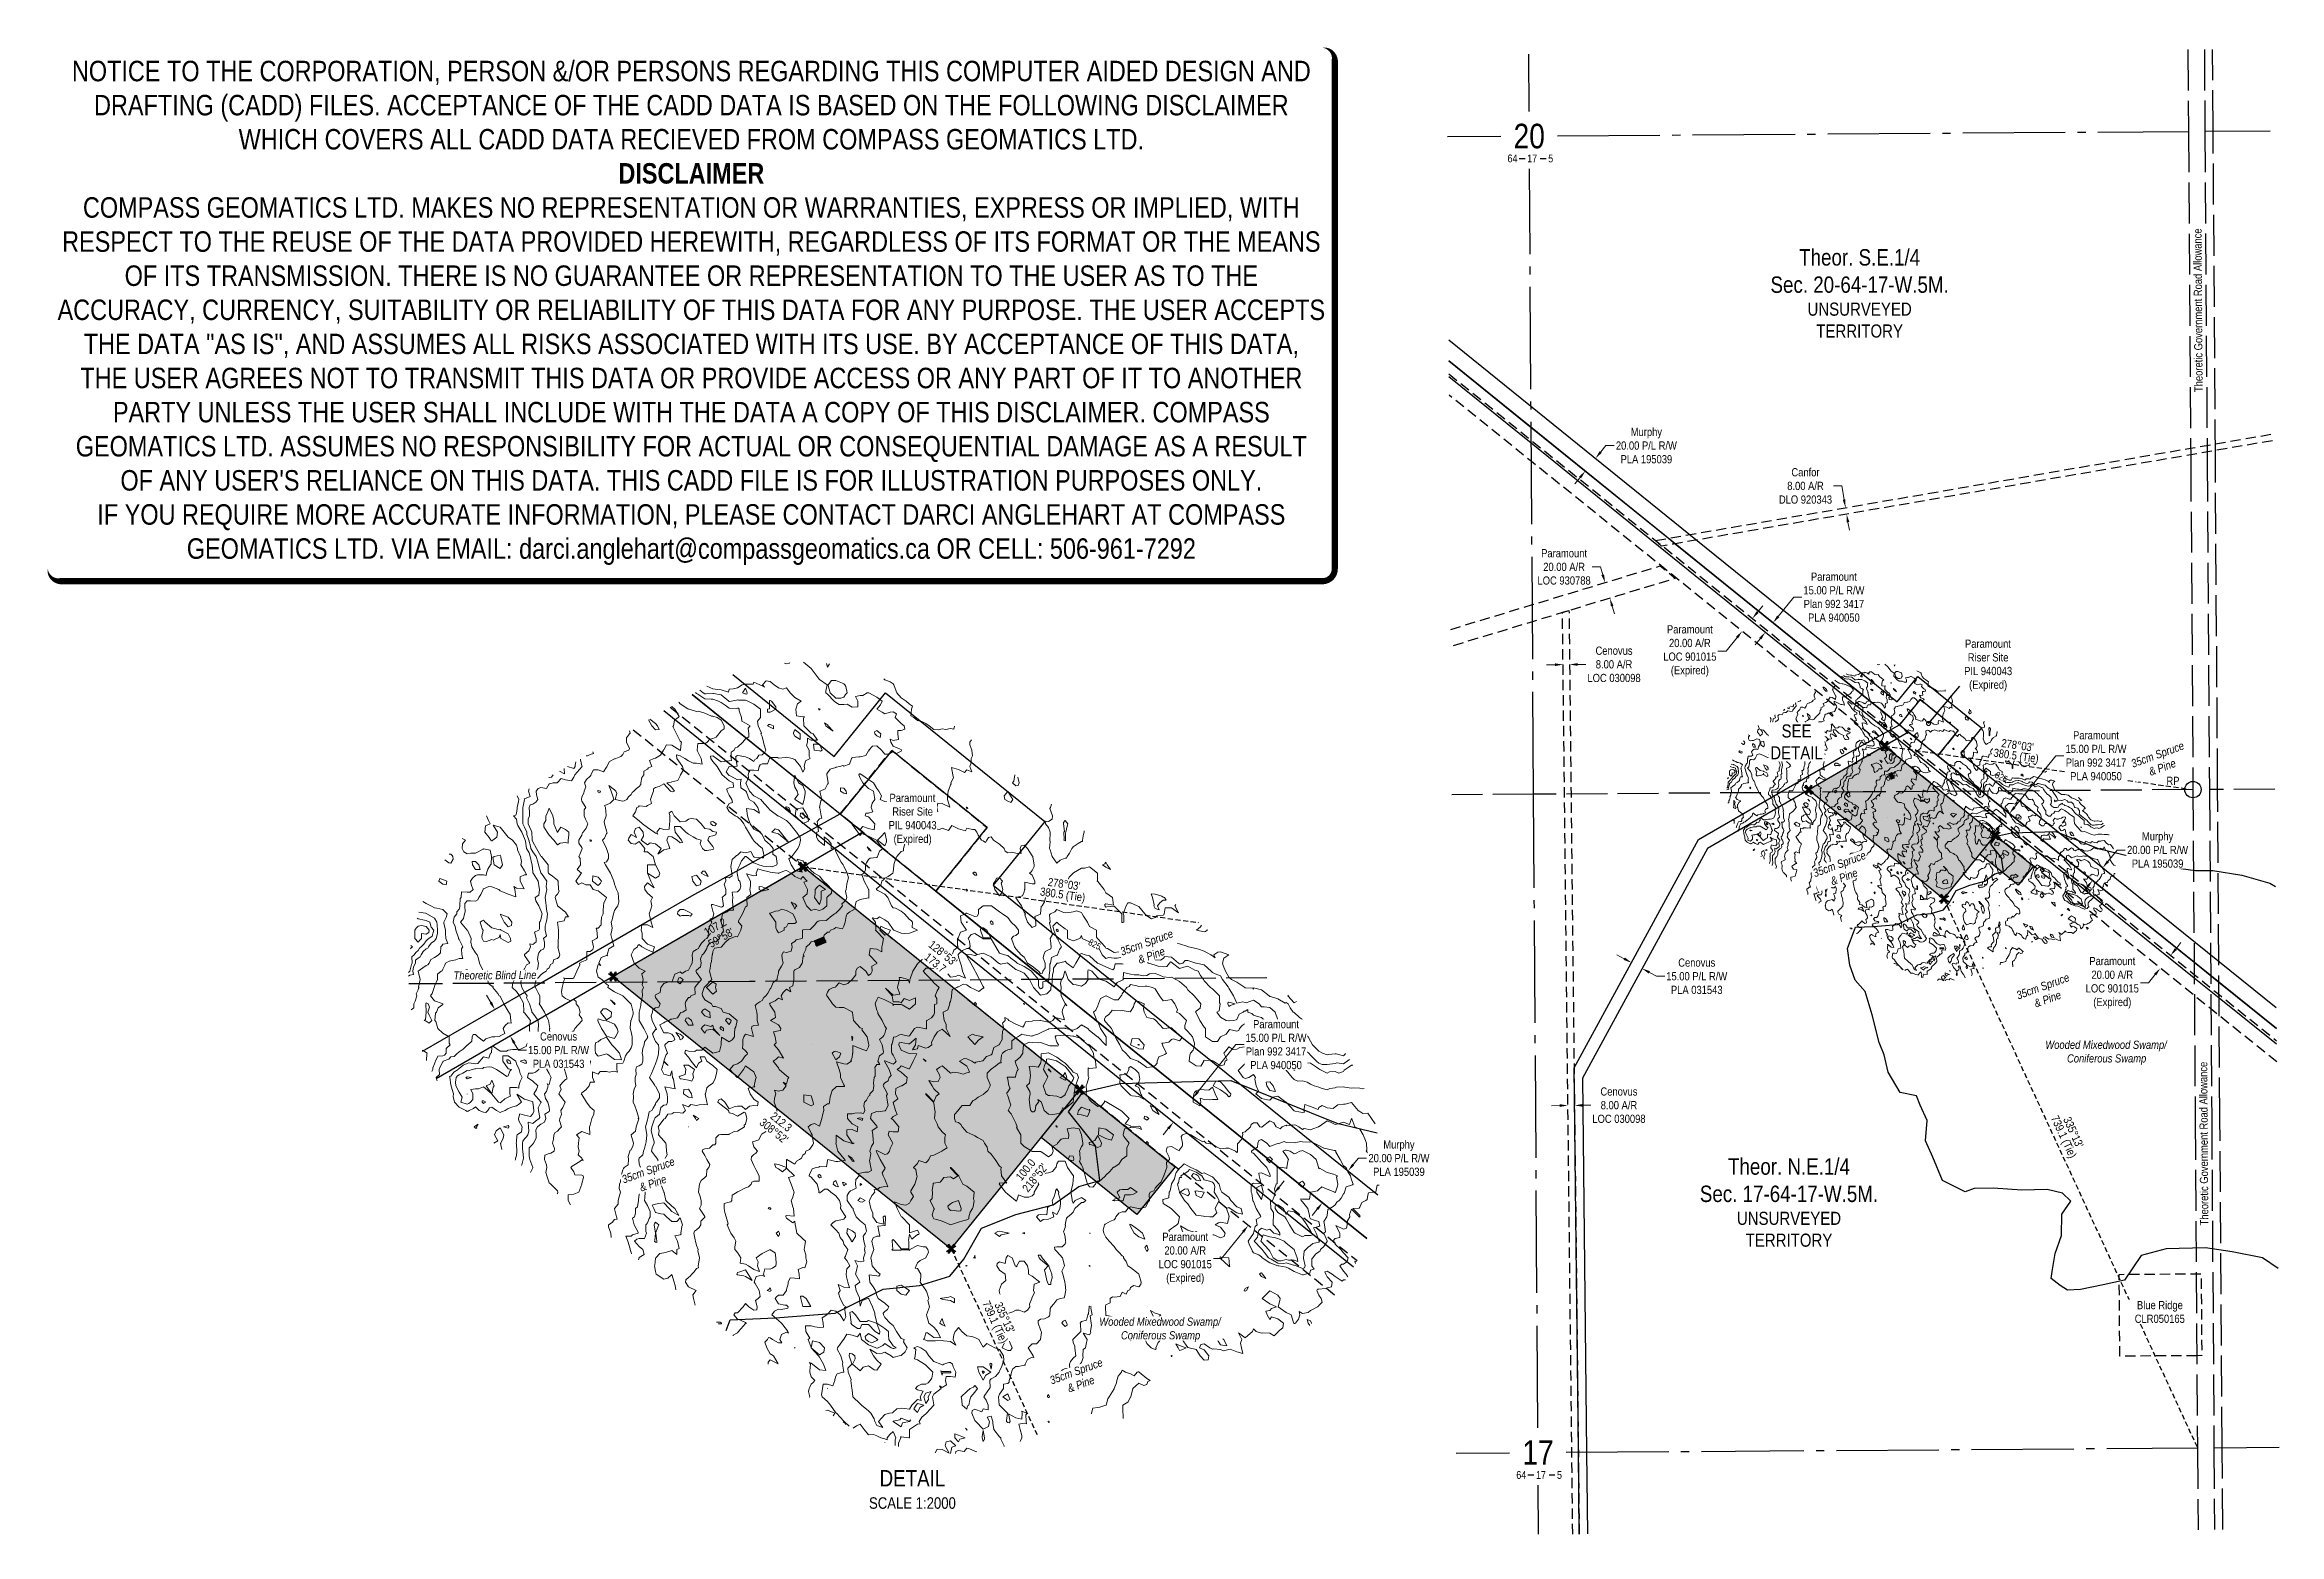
# Model space of a CAD drawing. Extents: x 528314 to 531043, y 6043383 to 6045203.
import ezdxf
from ezdxf.enums import TextEntityAlignment as Align

# ---------------------------------------------------------------- set-up
doc = ezdxf.new("R2010")
doc.units = 0
doc.header["$LTSCALE"] = 5
doc.header["$PDSIZE"] = 0.5
for name, pattern in [('foc-ACCESSROAD', [3.75, 2.5, -1.25]), ('foc-QUARTERLINE', [33, 25, -3, 2, -3]), ('foc-TIELINE', [1.875, 1.25, -0.625]), ('foc-UNSURVEYED', [12.5, 10, -2.5])]:
    doc.linetypes.add(name, pattern=pattern)
doc.layers.get('Defpoints').update_dxf_attribs({"color": 9})
for name, color, linetype in [('10', 1, 'Continuous'), ('35', 37, 'Continuous'), ('9', 3, 'Continuous'), ('C-RW', 13, 'Continuous'), ('C-SYMBOL', 7, 'Continuous'), ('DETAIL-T', 7, 'Continuous'), ('F-AR', 190, 'foc-ACCESSROAD'), ('F-RW', 190, 'Continuous'), ('F-WS', 190, 'foc-ACCESSROAD'), ('L-BD', 7, 'Continuous'), ('L-MON', 1, 'Continuous'), ('L-QSEC', 8, 'foc-QUARTERLINE'), ('L-ROAD-T', 7, 'Continuous'), ('L-SECLBL', 7, 'Continuous'), ('L-TIE', 7, 'foc-TIELINE'), ('L-UNS-T', 3, 'Continuous'), ('L-USEC', 7, 'foc-UNSURVEYED'), ('P-PROPOSED', 10, 'Continuous'), ('P-PROPOSED-H', 21, 'Continuous'), ('P-TEMP-H', 41, 'Continuous'), ('P-TEMP_WORKSPACE', 46, 'Continuous'), ('T-BUSH-T', 110, 'Continuous'), ('WETLAND', 143, 'Continuous')]:
    doc.layers.add(name, color=color, linetype=linetype)
for name, color, linetype, lineweight in [('C-RW-T', 13, 'Continuous', 9), ('F-AR-T', 190, 'Continuous', 9), ('F-WS-T', 190, 'Continuous', 9)]:
    doc.layers.add(name, color=color, linetype=linetype, lineweight=lineweight)
doc.layers.add('C-TOPO-MAJR', color=7, linetype='Continuous', lineweight=15, true_color=0xd3aa5f)
doc.layers.add('C-TOPO-MINR', color=7, linetype='Continuous', lineweight=13, true_color=0xe9d5af)
doc.layers.add('C-TOPO-MAJR-TEXT', color=7, linetype='Continuous', true_color=0x644b1b)
doc.layers.add('DISCLAIMER', color=7, linetype='Continuous', plot=False)
doc.styles.add('175L', font='ARIALN.TTF', dxfattribs={"height": 20})
doc.styles.add('80', font='ARIALN.TTF', dxfattribs={"height": 10})
doc.styles.add('80CG', font='ARIALN.TTF', dxfattribs={"height": 10})
doc.styles.add('80L', font='ARIALN.TTF', dxfattribs={"height": 10})
doc.styles.add('80LS', font='ARIALNI.TTF', dxfattribs={"height": 10})
doc.styles.add('SIMPLEX', font='ARIALN.TTF')
doc.styles.get("Standard").update_dxf_attribs({"font": 'ARIALN.TTF'})
doc.dimstyles.new('Compass 5 000', dxfattribs={"dimscale": 5, "dimtxt": 9, "dimasz": 2, "dimexe": 0.2, "dimexo": 0.0625, "dimgap": 0.5, "dimtad": 0, "dimtih": 1, "dimtoh": 1, "dimzin": 0, "dimdsep": 46, "dimtxsty": '80CG', "dimcen": 0.1, "dimse1": 1, "dimse2": 1, "dimclrd": 256, "dimclrt": 256, "dimaunit": 1, "dimadec": 4, "dimazin": 0, "dimtfac": 0.06, "dimtofl": 0, "dimtmove": 0, "dimatfit": 1, "dimfxl": 0.2, "dimtolj": 1, "dimtzin": 0, "dimlwd": -1, "dimarcsym": 0})

msp = doc.modelspace()

# ---------------------------------------------------------------- texts
at = {"layer": 'C-SYMBOL', "color": 3, "char_height": 20, "width": 215.98445, "attachment_point": 2, "style": '175L'}
for s, insert in [('Theor. S.E.1/4\\PSec. 20-64-17-W.5M.', (530530.418, 6044953.609)), ('Theor. N.E.1/4\\PSec. 17-64-17-W.5M.', (530444.168, 6043842.776))]:
    msp.add_mtext(s, dxfattribs=dict(at, insert=insert))
at = {"layer": 'C-TOPO-MAJR-TEXT', "color": 251, "linetype": 'Continuous', "lineweight": -3, "true_color": 0x6b6b6b, "char_height": 7.99586, "attachment_point": 5, "rotation": 22.620693, "bg_fill": 1, "box_fill_scale": 1.02, "bg_fill_color": 21, "bg_fill_transparency": 0}
for insert, width in [((530569.404, 6044309.952, 824), 5.29048), ((529261.046, 6044107.59, 2060), 13.22619)]:
    msp.add_mtext('{\\C256;824}', dxfattribs=dict(at, insert=insert, width=width))
at = {"layer": 'DETAIL-T', "color": 3, "insert": (529373.65, 6043438.202), "char_height": 19.98964, "width": 105.45094, "attachment_point": 5, "style": '80CG', "bg_fill": 3, "box_fill_scale": 1.15, "bg_fill_color": 256, "bg_fill_true_color": 256, "bg_fill_transparency": 0}
msp.add_mtext('DETAIL\\P{\\H0.7x;SCALE 1:2000}', dxfattribs=at)
at = {"layer": 'L-BD', "insert": (529115.192, 6044121.192), "char_height": 9.99482, "width": 32.78424, "attachment_point": 1, "rotation": 30.033011, "line_spacing_factor": 0.9, "style": '80L', "bg_fill": 1, "box_fill_scale": 1.15, "bg_fill_color": 21, "bg_fill_transparency": 0}
msp.add_mtext("\\pi2.98161;107.2 \\P\\pi0.27837;59°58'", dxfattribs=at)
at = {"layer": 'L-ROAD-T', "style": '80L'}
for p in [(530943.673, 6044878.996), (530950.637, 6043860.822)]:
    msp.add_text('Theoretic Government Road Allowance', height=10, rotation=90.399062, dxfattribs=at).set_placement(p, align=Align.MIDDLE_CENTER)
at = {"layer": 'L-UNS-T', "color": 3, "char_height": 16, "attachment_point": 5, "style": '80L'}
for insert in [(530530.418, 6044866.875), (530444.168, 6043756.042)]:
    msp.add_mtext_dynamic_manual_height_columns('UNSURVEYED TERRITORY', width=126.47822, gutter_width=47.524, heights=[0], dxfattribs=dict(at, insert=insert))
at = {"layer": 'WETLAND', "insert": (530756.519, 6043986.56), "char_height": 9.99482, "attachment_point": 1, "style": '80L'}
msp.add_mtext_dynamic_manual_height_columns('\\pi0.76584;{\\fArial Narrow|b0|i1|c0|p34;Wooded Mixedwood Swamp/ \\P\\pi27.22552;Coniferous Swamp}', width=149.89271, gutter_width=49.974, heights=[0], dxfattribs=at)

# ---------------------------------------------------------------- blocks, each defined once
blk = doc.blocks.new('L-SECLBL')
at = {"layer": '9', "color": 7}
for p, q in [((-5.1, -27.8), (-12.3, -27.8)), ((20.7, -27.8), (13.5, -27.8))]:
    blk.add_line(p, q, dxfattribs=at)
at = {"layer": '10', "color": 2, "style": 'SIMPLEX'}
blk.add_attdef('SEC', text='', height=30, dxfattribs=at).set_placement((0, 0), align=Align.MIDDLE)
at = {"layer": '10', "color": 5, "style": '80L'}
blk.add_attdef('TWP', text='', height=9.5, dxfattribs=at).set_placement((-14.4, -27.4), align=Align.MIDDLE_RIGHT)
blk.add_attdef('RGE', text='', height=9.5, dxfattribs=at).set_placement((3.6, -27.4), align=Align.MIDDLE_CENTER)
blk.add_attdef('MER', text='', height=9.5, dxfattribs=at).set_placement((23.2, -27.4), align=Align.MIDDLE_LEFT)
blk = doc.blocks.new('*D417')
at = {"layer": 'Defpoints', "color": 0, "transparency": 16777216}
for p in [(530791.3, 6044186.6), (530778.7, 6044171), (530910.2, 6044090.7)]:
    blk.add_point(p, dxfattribs=at)
at = {"layer": 'F-AR-T', "transparency": 16777216}
for p, q in [((530916.5, 6044098.5), (530922.8, 6044106.3)), ((530883.3, 6044057.3), (530873.3, 6044057.3)), ((530891.4, 6044067.3), (530883.3, 6044057.3))]:
    blk.add_line(p, q, dxfattribs=at)
for points in [[(530915.2, 6044099.5), (530917.8, 6044097.4), (530910.2, 6044090.7)], [(530890.1, 6044068.4), (530892.7, 6044066.3), (530897.7, 6044075.1)]]:
    blk.add_solid(points, dxfattribs=at)
at = {"layer": 'F-AR-T', "transparency": 16777216, "insert": (530839, 6044057.3), "char_height": 10, "attachment_point": 5, "style": '80CG'}
blk.add_mtext('\\A1;Paramount\\P20.00 A/R\\PLOC 901015\\P(Expired)', dxfattribs=at)
blk = doc.blocks.new('*D418')
at = {"layer": 'Defpoints', "color": 0, "transparency": 16777216}
for p in [(530713.3, 6044264), (530747.4, 6044236.6), (530738, 6044224.9)]:
    blk.add_point(p, dxfattribs=at)
at = {"layer": 'F-AR-T', "transparency": 16777216}
for p, q in [((530719.5, 6044271.8), (530770, 6044334.6)), ((530770, 6044334.6), (530780, 6044334.6)), ((530697.6, 6044244.5), (530691.3, 6044236.7))]:
    blk.add_line(p, q, dxfattribs=at)
for points in [[(530718.2, 6044272.8), (530720.8, 6044270.8), (530713.3, 6044264)], [(530696.3, 6044245.6), (530698.9, 6044243.5), (530703.9, 6044252.3)]]:
    blk.add_solid(points, dxfattribs=at)
at = {"layer": 'F-AR-T', "transparency": 16777216, "insert": (530819.1, 6044334.6), "char_height": 10, "attachment_point": 5, "style": '80CG', "bg_fill": 3, "box_fill_scale": 1.1, "bg_fill_color": 256, "bg_fill_true_color": 13158600, "bg_fill_transparency": 0}
blk.add_mtext('\\A1;Paramount\\P15.00 P/L R/W\\PPlan 992 3417\\PPLA 940050', dxfattribs=at)
blk = doc.blocks.new('*D419')
at = {"layer": 'Defpoints', "color": 0, "transparency": 16777216}
for p in [(530182.2, 6043907.4), (530177.8, 6043586.7), (530185.8, 6043586.8)]:
    blk.add_point(p, dxfattribs=at)
at = {"layer": 'F-AR-T', "transparency": 16777216}
for p, q in [((530164.2, 6043907.2), (530154.2, 6043907.1)), ((530192.2, 6043907.6), (530202.2, 6043907.7))]:
    blk.add_line(p, q, dxfattribs=at)
for points in [[(530164.2, 6043908.9), (530164.2, 6043905.6), (530174.2, 6043907.4)], [(530192.2, 6043909.2), (530192.2, 6043905.9), (530182.2, 6043907.4)]]:
    blk.add_solid(points, dxfattribs=at)
at = {"layer": 'F-AR-T', "transparency": 16777216, "insert": (530236.5, 6043907.7), "char_height": 10, "attachment_point": 5, "style": '80CG'}
blk.add_mtext('\\A1;Cenovus\\P8.00 A/R\\PLOC 030098', dxfattribs=at)
blk = doc.blocks.new('RP')
at = {"layer": '35', "color": 3}
blk.add_circle((0, 0), 10, dxfattribs=at)
at = {"layer": '35', "color": 3, "style": '80'}
blk.add_attdef('RP_001', (-32.4, 5.8), '', height=10, dxfattribs=at)
blk = doc.blocks.new('*D420')
at = {"layer": 'Defpoints', "color": 0, "transparency": 16777216}
for p in [(530254.6, 6044087.3), (530264.8, 6044074.7), (530267.8, 6044080.1)]:
    blk.add_point(p, dxfattribs=at)
at = {"layer": 'F-AR-T', "transparency": 16777216}
for p, q in [((530242.9, 6044086.7), (530234.1, 6044091.5)), ((530273.6, 6044070), (530282.4, 6044065.2)), ((530282.4, 6044065.2), (530292.4, 6044065.2))]:
    blk.add_line(p, q, dxfattribs=at)
for points in [[(530243.7, 6044088.2), (530242.1, 6044085.2), (530251.7, 6044081.9)], [(530274.4, 6044071.4), (530272.8, 6044068.5), (530264.8, 6044074.7)]]:
    blk.add_solid(points, dxfattribs=at)
at = {"layer": 'F-AR-T', "transparency": 16777216, "insert": (530331.5, 6044065.2), "char_height": 10, "attachment_point": 5, "style": '80CG'}
blk.add_mtext('\\A1;Cenovus\\P15.00 P/L R/W\\PPLA 031543', dxfattribs=at)
blk = doc.blocks.new('*D421')
at = {"layer": 'C-RW-T', "transparency": 16777216}
for p, q in [((530833.6, 6044205.6), (530844.8, 6044219.5)), ((530844.8, 6044219.5), (530854.8, 6044219.5)), ((530808.6, 6044174.5), (530802.3, 6044166.7))]:
    blk.add_line(p, q, dxfattribs=at)
for points in [[(530807.3, 6044175.5), (530809.9, 6044173.4), (530814.8, 6044182.3)], [(530832.3, 6044206.7), (530834.9, 6044204.6), (530827.4, 6044197.8)]]:
    blk.add_solid(points, dxfattribs=at)
at = {"layer": 'Defpoints', "color": 0, "transparency": 16777216}
for p in [(530814.6, 6044182.5), (530827.1, 6044198), (530827.4, 6044197.8)]:
    blk.add_point(p, dxfattribs=at)
at = {"layer": 'C-RW-T', "transparency": 16777216, "insert": (530894.3, 6044219.5), "char_height": 10, "attachment_point": 5, "style": '80CG', "bg_fill": 3, "box_fill_scale": 1.1, "bg_fill_color": 256, "bg_fill_true_color": 13158600, "bg_fill_transparency": 0}
blk.add_mtext('\\A1;Murphy\\P20.00 P/L R/W\\PPLA 195039', dxfattribs=at)
blk = doc.blocks.new('TEMP')
h = blk.add_hatch(color=255)
h.dxf.hatch_style = 1
h.paths.add_polyline_path([(0, 0.25), (-0.67, 1.15), (-0.67, 0.67), (-1.15, 0.67), (-0.25, 0), (-1.15, -0.67), (-0.67, -0.67), (-0.67, -1.15), (0, -0.25), (0.67, -1.15), (0.67, -0.67), (1.15, -0.67), (0.25, 0), (1.15, 0.67), (0.67, 0.67), (0.67, 1.15)])
h.paths.add_polyline_path([(0.57, 0.85), (0.57, 0.57), (0.85, 0.57), (0.08, 0), (0.85, -0.57), (0.57, -0.57), (0.57, -0.85), (0, -0.08), (-0.57, -0.85), (-0.57, -0.57), (-0.85, -0.57), (-0.08, 0), (-0.85, 0.57), (-0.57, 0.57), (-0.57, 0.85), (0, 0.08)], flags=16)
h = blk.add_hatch(color=1)
h.dxf.hatch_style = 1
h.paths.add_polyline_path([(0, 0.08), (-0.57, 0.85), (-0.57, 0.57), (-0.85, 0.57), (-0.08, 0), (-0.85, -0.57), (-0.57, -0.57), (-0.57, -0.85), (0, -0.08), (0.57, -0.85), (0.57, -0.57), (0.85, -0.57), (0.08, 0), (0.85, 0.57), (0.57, 0.57), (0.57, 0.85)])
at = {"color": 1}
for p, q in [((-0.08, 0), (0.08, 0)), ((0, 0.08), (0, -0.08))]:
    blk.add_line(p, q, dxfattribs=at)
at = {"color": 255, "flags": 128}
blk.add_lwpolyline([(-0.25, 0), (-1.15, 0.67), (-0.67, 0.67), (-0.67, 1.15), (0, 0.25), (0.67, 1.15), (0.67, 0.67), (1.15, 0.67), (0.25, 0), (1.15, -0.67), (0.67, -0.67), (0.67, -1.15), (0, -0.25), (-0.67, -1.15), (-0.67, -0.67), (-1.15, -0.67)], close=True, dxfattribs=at)
at = {"color": 1, "flags": 128}
blk.add_lwpolyline([(-0.08, 0), (-0.85, 0.57), (-0.57, 0.57), (-0.57, 0.85), (0, 0.08), (0.57, 0.85), (0.57, 0.57), (0.85, 0.57), (0.08, 0), (0.85, -0.57), (0.57, -0.57), (0.57, -0.85), (0, -0.08), (-0.57, -0.85), (-0.57, -0.57), (-0.85, -0.57)], close=True, dxfattribs=at)
blk = doc.blocks.new('*D457')
at = {"layer": 'Defpoints', "color": 0, "transparency": 16777216}
for p in [(530507.9, 6044636.8), (530509.2, 6044628.9), (530513.2, 6044637.7)]:
    blk.add_point(p, dxfattribs=at)
at = {"layer": 'F-AR-T', "transparency": 16777216}
for p, q in [((530508.6, 6044664.3), (530498.6, 6044664.3)), ((530511.5, 6044647.6), (530508.6, 6044664.3)), ((530516.2, 6044620), (530517.9, 6044610.1))]:
    blk.add_line(p, q, dxfattribs=at)
for points in [[(530513.1, 6044647.9), (530509.8, 6044647.3), (530513.2, 6044637.7)], [(530517.9, 6044620.3), (530514.6, 6044619.7), (530514.5, 6044629.8)]]:
    blk.add_solid(points, dxfattribs=at)
at = {"layer": 'F-AR-T', "transparency": 16777216, "insert": (530464.3, 6044664.3), "char_height": 10, "attachment_point": 5, "style": '80CG'}
blk.add_mtext('\\A1;Canfor\\P8.00 A/R\\PDLO 920343', dxfattribs=at)
blk = doc.blocks.new('*D458')
at = {"layer": 'C-RW-T', "transparency": 16777216}
for p, q in [((530214.2, 6044705.8), (530220.5, 6044713.6)), ((530220.5, 6044713.6), (530230.5, 6044713.6)), ((530189.1, 6044674.7), (530182.8, 6044666.9))]:
    blk.add_line(p, q, dxfattribs=at)
for points in [[(530212.9, 6044706.9), (530215.5, 6044704.8), (530207.9, 6044698)], [(530187.8, 6044675.8), (530190.4, 6044673.7), (530195.4, 6044682.5)]]:
    blk.add_solid(points, dxfattribs=at)
at = {"layer": 'Defpoints', "color": 0, "transparency": 16777216}
for p in [(530195.6, 6044682.3), (530207.9, 6044698), (530208.1, 6044697.9)]:
    blk.add_point(p, dxfattribs=at)
at = {"layer": 'C-RW-T', "transparency": 16777216, "insert": (530270, 6044713.6), "char_height": 10, "attachment_point": 5, "style": '80CG', "bg_fill": 3, "box_fill_scale": 1.1, "bg_fill_color": 256, "bg_fill_true_color": 13158600, "bg_fill_transparency": 0}
blk.add_mtext('\\A1;Murphy\\P20.00 P/L R/W\\PPLA 195039', dxfattribs=at)
blk = doc.blocks.new('*D459')
at = {"layer": 'Defpoints', "color": 0, "transparency": 16777216}
for p in [(530168.2, 6044446.2), (530176.2, 6044446.3), (530176.2, 6044446.1)]:
    blk.add_point(p, dxfattribs=at)
at = {"layer": 'F-AR-T', "transparency": 16777216}
for p, q in [((530158.2, 6044445.9), (530148.2, 6044445.8)), ((530186.2, 6044446.2), (530196.2, 6044446.3))]:
    blk.add_line(p, q, dxfattribs=at)
for points in [[(530158.2, 6044447.6), (530158.2, 6044444.2), (530168.2, 6044446)], [(530186.2, 6044447.9), (530186.2, 6044444.5), (530176.2, 6044446.1)]]:
    blk.add_solid(points, dxfattribs=at)
at = {"layer": 'F-AR-T', "transparency": 16777216, "insert": (530230.5, 6044446.3), "char_height": 10, "attachment_point": 5, "style": '80CG'}
blk.add_mtext('\\A1;Cenovus\\P8.00 A/R\\PLOC 030098', dxfattribs=at)
blk = doc.blocks.new('*D460')
at = {"layer": 'Defpoints', "color": 0, "transparency": 16777216}
for p in [(530357.9, 6044536), (530345.3, 6044520.4), (530386.9, 6044486.8)]:
    blk.add_point(p, dxfattribs=at)
at = {"layer": 'F-AR-T', "transparency": 16777216}
for p, q in [((530405.8, 6044510.2), (530412.1, 6044518)), ((530367.4, 6044462.6), (530357.4, 6044462.6)), ((530380.7, 6044479), (530367.4, 6044462.6))]:
    blk.add_line(p, q, dxfattribs=at)
for points in [[(530404.5, 6044511.2), (530407.1, 6044509.1), (530399.5, 6044502.4)], [(530379.4, 6044480.1), (530382, 6044478), (530386.9, 6044486.8)]]:
    blk.add_solid(points, dxfattribs=at)
at = {"layer": 'F-AR-T', "transparency": 16777216, "insert": (530323.1, 6044462.6), "char_height": 10, "attachment_point": 5, "style": '80CG'}
blk.add_mtext('\\A1;Paramount\\P20.00 A/R\\PLOC 901015\\P(Expired)', dxfattribs=at)
blk = doc.blocks.new('*D461')
at = {"layer": 'Defpoints', "color": 0, "transparency": 16777216}
for p in [(530218.2, 6044545.8), (530219.6, 6044546.2), (530224, 6044526.7)]:
    blk.add_point(p, dxfattribs=at)
at = {"layer": 'F-AR-T', "transparency": 16777216}
for p, q in [((530213.8, 6044565.4), (530203.8, 6044565.4)), ((530216.7, 6044555.8), (530213.8, 6044565.4)), ((530228.3, 6044517.5), (530231.2, 6044508))]:
    blk.add_line(p, q, dxfattribs=at)
for points in [[(530218.3, 6044556.3), (530215.1, 6044555.3), (530219.6, 6044546.2)], [(530229.9, 6044518), (530226.7, 6044517), (530225.4, 6044527.1)]]:
    blk.add_solid(points, dxfattribs=at)
at = {"layer": 'F-AR-T', "transparency": 16777216, "insert": (530169.5, 6044565.4), "char_height": 10, "attachment_point": 5, "style": '80CG'}
blk.add_mtext('\\A1;Paramount\\P20.00 A/R\\PLOC 930788', dxfattribs=at)
blk = doc.blocks.new('*D464')
at = {"layer": 'Defpoints', "color": 0, "transparency": 16777216}
for p in [(530413.6, 6044486.8), (530423.1, 6044498.5), (530424.7, 6044497.2)]:
    blk.add_point(p, dxfattribs=at)
at = {"layer": 'F-AR-T', "transparency": 16777216}
for p, q in [((530431, 6044505), (530449.9, 6044528.4)), ((530449.9, 6044528.4), (530459.9, 6044528.4)), ((530409, 6044477.7), (530402.7, 6044470))]:
    blk.add_line(p, q, dxfattribs=at)
for points in [[(530407.7, 6044478.8), (530410.3, 6044476.7), (530415.3, 6044485.5)], [(530429.7, 6044506), (530432.3, 6044503.9), (530424.7, 6044497.2)]]:
    blk.add_solid(points, dxfattribs=at)
at = {"layer": 'F-AR-T', "transparency": 16777216, "insert": (530499, 6044528.4), "char_height": 10, "attachment_point": 5, "style": '80CG', "bg_fill": 3, "box_fill_scale": 1.1, "bg_fill_color": 256, "bg_fill_true_color": 13158600, "bg_fill_transparency": 0}
blk.add_mtext('\\A1;Paramount\\P15.00 P/L R/W\\PPlan 992 3417\\PPLA 940050', dxfattribs=at)
blk = doc.blocks.new('*D467')
at = {"layer": 'C-RW-T', "transparency": 16777216}
for p, q in [((529912, 6043835.3), (529918.3, 6043843)), ((529918.3, 6043843), (529928.3, 6043843)), ((529868.1, 6043780.7), (529861.9, 6043773))]:
    blk.add_line(p, q, dxfattribs=at)
for points in [[(529910.7, 6043836.3), (529913.3, 6043834.2), (529905.7, 6043827.5)], [(529866.8, 6043781.8), (529869.4, 6043779.7), (529874.4, 6043788.5)]]:
    blk.add_solid(points, dxfattribs=at)
at = {"layer": 'Defpoints', "color": 0, "transparency": 16777216}
for p in [(529905.3, 6043827.8), (529905.7, 6043827.5), (529874, 6043788.9)]:
    blk.add_point(p, dxfattribs=at)
at = {"layer": 'C-RW-T', "transparency": 16777216, "insert": (529967.8, 6043843), "char_height": 10, "attachment_point": 5, "style": '80CG', "bg_fill": 3, "box_fill_scale": 1.1, "bg_fill_color": 256, "bg_fill_true_color": 13158600, "bg_fill_transparency": 0}
blk.add_mtext('\\A1;Murphy\\P20.00 P/L R/W\\PPLA 195039', dxfattribs=at)
blk = doc.blocks.new('*D465')
at = {"layer": 'Defpoints', "color": 0, "transparency": 16777216}
for p in [(529815.1, 6043799.7), (529815.7, 6043799.2), (529784.3, 6043760.2)]:
    blk.add_point(p, dxfattribs=at)
at = {"layer": 'F-AR-T', "transparency": 16777216}
for p, q in [((529821.4, 6043807.5), (529827.7, 6043815.2)), ((529777.4, 6043753), (529751.2, 6043720.4)), ((529751.2, 6043720.4), (529741.2, 6043720.4))]:
    blk.add_line(p, q, dxfattribs=at)
for points in [[(529820.1, 6043808.5), (529822.7, 6043806.4), (529815.1, 6043799.7)], [(529776.1, 6043754), (529778.7, 6043751.9), (529783.7, 6043760.7)]]:
    blk.add_solid(points, dxfattribs=at)
at = {"layer": 'F-AR-T', "transparency": 16777216, "insert": (529706.8, 6043720.4), "char_height": 10, "attachment_point": 5, "style": '80CG', "bg_fill": 3, "box_fill_scale": 1.1, "bg_fill_color": 256, "bg_fill_true_color": 13158600, "bg_fill_transparency": 0}
blk.add_mtext('\\A1;Paramount\\P20.00 A/R\\PLOC 901015\\P(Expired)', dxfattribs=at)
blk = doc.blocks.new('*D466')
at = {"layer": 'Defpoints', "color": 0, "transparency": 16777216}
for p in [(529706, 6043924.1), (529715.9, 6043916.1), (529682.5, 6043894.9)]:
    blk.add_point(p, dxfattribs=at)
at = {"layer": 'F-AR-T', "transparency": 16777216}
for p, q in [((529722.2, 6043923.9), (529768.6, 6043981.7)), ((529768.6, 6043981.7), (529778.6, 6043981.7)), ((529686.1, 6043879.1), (529679.9, 6043871.3))]:
    blk.add_line(p, q, dxfattribs=at)
for points in [[(529720.9, 6043925), (529723.5, 6043922.9), (529715.9, 6043916.1)], [(529684.8, 6043880.2), (529687.4, 6043878.1), (529692.4, 6043886.9)]]:
    blk.add_solid(points, dxfattribs=at)
at = {"layer": 'F-AR-T', "transparency": 16777216, "insert": (529817.7, 6043981.7), "char_height": 10, "attachment_point": 5, "style": '80CG', "bg_fill": 3, "box_fill_scale": 1.1, "bg_fill_color": 256, "bg_fill_true_color": 13158600, "bg_fill_transparency": 0}
blk.add_mtext('\\A1;Paramount\\P15.00 P/L R/W\\PPlan 992 3417\\PPLA 940050', dxfattribs=at)
blk = doc.blocks.new('*D468')
at = {"layer": 'Defpoints', "color": 0, "transparency": 16777216}
for p in [(528884, 6044036.5), (528882.4, 6043992.3)]:
    blk.add_point(p, dxfattribs=at)
at = {"layer": 'F-AR-T', "transparency": 16777216}
for p, q in [((528858.6, 6044033.3), (528853.6, 6044042)), ((528887.4, 6043983.6), (528892.4, 6043975)), ((528892.4, 6043975), (528902.4, 6043975))]:
    blk.add_line(p, q, dxfattribs=at)
for points in [[(528860.1, 6044034.2), (528857.2, 6044032.5), (528863.6, 6044024.7)], [(528888.8, 6043984.5), (528885.9, 6043982.8), (528882.4, 6043992.3)]]:
    blk.add_solid(points, dxfattribs=at)
at = {"layer": 'F-AR-T', "transparency": 16777216, "insert": (528941.5, 6043975), "char_height": 10, "attachment_point": 5, "style": '80CG', "bg_fill": 3, "box_fill_scale": 1.1, "bg_fill_color": 256, "bg_fill_true_color": 13158600, "bg_fill_transparency": 0}
blk.add_mtext('\\A1;Cenovus\\P15.00 P/L R/W\\PPLA 031543', dxfattribs=at)
at = {"layer": 'Defpoints', "color": 0, "transparency": 16777216}
blk.add_point((528902.8, 6044004.1), dxfattribs=at)
blk = doc.blocks.new('Disclaimer_Legal')
at = {"layer": 'DISCLAIMER', "color": 254, "flags": 128}
blk.add_lwpolyline([(-3613, -1105, 37.5, 37.5, 0), (4096, -1105, 37.5, 37.5, 0.414214), (4171, -1030, 37.5, 37.5, 0), (4171, 2079, 37.5, 0, 0.414214), (4096, 2154, 0, 0, 0), (-3613, 2154, 0, 0, 0.414214), (-3688, 2079, 0, 0, 0), (-3688, -1030, 0, 37.5, 0.414214)], format="xyseb", close=True, dxfattribs=at)
at = {"layer": 'DISCLAIMER', "color": 254, "insert": (242, 534), "char_height": 125, "width": 7717.57, "attachment_point": 5, "style": '80'}
blk.add_mtext('NOTICE TO THE CORPORATION, PERSON &/OR PERSONS REGARDING THIS COMPUTER AIDED DESIGN AND DRAFTING (CADD) FILES. ACCEPTANCE OF THE CADD DATA IS BASED ON THE FOLLOWING DISCLAIMER WHICH COVERS ALL CADD DATA RECIEVED FROM COMPASS GEOMATICS LTD.\\P{\\fArial Narrow|b1|i0|c0|p34;DISCLAIMER}\\PCOMPASS GEOMATICS LTD. MAKES NO REPRESENTATION OR WARRANTIES, EXPRESS OR IMPLIED, WITH RESPECT TO THE REUSE OF THE DATA PROVIDED HEREWITH, REGARDLESS OF ITS FORMAT OR THE MEANS OF ITS TRANSMISSION. THERE IS NO GUARANTEE OR REPRESENTATION TO THE USER AS TO THE ACCURACY, CURRENCY, SUITABILITY OR RELIABILITY OF THIS DATA FOR ANY PURPOSE. THE USER ACCEPTS THE DATA "AS IS", AND ASSUMES ALL RISKS ASSOCIATED WITH ITS USE. BY ACCEPTANCE OF THIS DATA, THE USER AGREES NOT TO TRANSMIT THIS DATA OR PROVIDE ACCESS OR ANY PART OF IT TO ANOTHER PARTY UNLESS THE USER SHALL INCLUDE WITH THE DATA A COPY OF THIS DISCLAIMER. COMPASS GEOMATICS LTD. ASSUMES NO RESPONSIBILITY FOR ACTUAL OR CONSEQUENTIAL DAMAGE AS A RESULT OF ANY USER\'S RELIANCE ON THIS DATA. THIS CADD FILE IS FOR ILLUSTRATION PURPOSES ONLY.\\PIF YOU REQUIRE MORE ACCURATE INFORMATION, PLEASE CONTACT DARCI ANGLEHART AT COMPASS GEOMATICS LTD. VIA EMAIL: darci.anglehart@compassgeomatics.ca OR CELL: 506-961-7292', dxfattribs=at)

# ---------------------------------------------------------------- dimensions: what is measured, and where the dimension line sits
at = {"layer": 'F-AR-T', "color": 1}
dim = msp.add_linear_dim(base=(530513.154, 6044637.726), p1=(530509.235, 6044628.929), p2=(530507.873, 6044636.814), angle=99.793411, text='Canfor\\P8.00 A/R\\PDLO 920343', dimstyle='Compass 5 000', dxfattribs=at)
dim.commit()
dim.dimension.update_dxf_attribs({"geometry": '*D457', "text_midpoint": (530464.295, 6044664.252), "dimtype": 161})
at = {"layer": 'F-AR-T'}
for p1, p2, distance, text, picture, middle in [((530223.993, 6044526.662), (530218.188, 6044545.808), -1.478, 'Paramount\\P20.00 A/R\\PLOC 930788', '*D461', (530169.484, 6044565.376)), ((530168.203, 6044446.176), (530176.197, 6044446.265), -0.16, 'Cenovus\\P8.00 A/R\\PLOC 030098', '*D459', (530230.512, 6044446.328)), ((530254.583, 6044087.297), (530267.761, 6044080.124), -6.12, 'Cenovus\\P15.00 P/L R/W\\PPLA 031543', '*D420', (530331.487, 6044065.186))]:
    dim = msp.add_aligned_dim(p1=p1, p2=p2, distance=distance, text=text, dimstyle='Compass 5 000', dxfattribs=at)
    dim.commit()
    dim.dimension.update_dxf_attribs({"geometry": picture, "text_midpoint": middle})
for base, p1, p2, angle, text, picture, middle in [((530386.944, 6044486.831), (530357.876, 6044535.962), (530345.319, 6044520.386), 231.12647, 'Paramount\\P20.00 A/R\\PLOC 901015\\P(Expired)', '*D460', (530323.094, 6044462.623)), ((530182.201, 6043907.447), (530177.781, 6043586.668), (530185.775, 6043586.757), 0.638496, 'Cenovus\\P8.00 A/R\\PLOC 030098', '*D419', (530236.514, 6043907.669))]:
    dim = msp.add_linear_dim(base=base, p1=p1, p2=p2, angle=angle, text=text, dimstyle='Compass 5 000', dxfattribs=at)
    dim.commit()
    dim.dimension.update_dxf_attribs({"geometry": picture, "text_midpoint": middle, "dimtype": 161})

# ---------------------------------------------------------------- hatches: boundary and pattern name
at = {"layer": 'P-PROPOSED-H'}
h = msp.add_hatch(color=256, dxfattribs=at)
h.dxf.hatch_style = 1
h.paths.add_polyline_path([(530696.143, 6044237.575), (530560.987, 6044346.534), (530468.237, 6044292.914), (530633.417, 6044159.762)])
h = msp.add_hatch(color=256, dxfattribs=at)
h.dxf.hatch_style = 1
h.paths.add_polyline_path([(529577.891, 6043926.647), (529240.003, 6044199.045), (529008.127, 6044064.993), (529421.078, 6043732.114)])
at = {"layer": 'P-TEMP-H'}
h = msp.add_hatch(color=256, dxfattribs=at)
h.dxf.hatch_style = 1
h.paths.add_polyline_path([(530724.013, 6044176.595), (530677.325, 6044214.231), (530696.143, 6044237.575), (530742.831, 6044199.939)])
h = msp.add_hatch(color=256, dxfattribs=at)
h.dxf.hatch_style = 1
h.paths.add_polyline_path([(529647.568, 6043774.197), (529530.847, 6043868.286), (529577.891, 6043926.647), (529694.613, 6043832.558)])

# ---------------------------------------------------------------- linework, layer by layer
at = {"layer": 'C-RW', "flags": 128}
for points in [[(530028.625, 6044842.932), (530353.715, 6044580.228), (530576.203, 6044400.422), (530601.334, 6044431.53), (530679.079, 6044368.694), (530653.95, 6044337.604), (530716.113, 6044287.371), (531039.285, 6044027.279)], [(531039.462, 6044001.477), (530703.564, 6044271.811), (530625.836, 6044334.621), (530650.966, 6044365.713), (530604.319, 6044403.415), (530579.188, 6044372.308), (530341.151, 6044564.68), (530028.797, 6044817.092)], [(529154.308, 6044433.761), (529278.042, 6044333.764), (529340.87, 6044411.534), (529535.232, 6044254.444), (529472.41, 6044176.719), (529627.817, 6044051.138), (529942.109, 6043798.192)], [(529928.607, 6043744.91), (529596.445, 6044012.237), (529402.126, 6044169.263), (529464.951, 6044246.992), (529348.332, 6044341.247), (529285.506, 6044263.479), (529104.81, 6044409.509)]]:
    msp.add_lwpolyline(points, dxfattribs=at)
at = {"layer": 'C-TOPO-MAJR', "linetype": 'Continuous', "lineweight": 15, "flags": 128}
for points, elevation in [([(529268.544, 6044447.28), (529269.977, 6044442.905), (529272.218, 6044446.83)], 2060), ([(529338.735, 6044428.582), (529339.977, 6044427.47), (529346.582, 6044424.788), (529349.977, 6044422.68), (529351.001, 6044421.393), (529351.385, 6044419.985), (529354.69, 6044411.393), (529359.977, 6044405.47), (529365.891, 6044401.393), (529369.977, 6044397.762), (529373.803, 6044395.22), (529372.585, 6044391.393), (529371.845, 6044383.262), (529375.327, 6044381.393), (529377.814, 6044379.231), (529379.977, 6044377.6), (529384.93, 6044376.44), (529389.977, 6044374.255), (529394.109, 6044371.393), (529399.977, 6044366.7), (529404.9, 6044366.47), (529409.977, 6044367.444), (529414.49, 6044366.88), (529419.977, 6044367.792), (529424.296, 6044367.074), (529425.203, 6044370.698)], 2060), ([(530572.404, 6044445.828), (530572.977, 6044444.078), (530573.873, 6044445.648)], 824), ([(530600.48, 6044438.349), (530600.977, 6044437.904), (530603.619, 6044436.831), (530604.977, 6044435.988), (530605.386, 6044435.474), (530605.54, 6044434.91), (530606.862, 6044431.474), (530608.977, 6044429.104), (530611.342, 6044427.474), (530612.977, 6044426.021), (530614.507, 6044425.004), (530614.02, 6044423.474), (530613.724, 6044420.221), (530615.117, 6044419.474), (530616.112, 6044418.608), (530616.977, 6044417.956), (530618.958, 6044417.492), (530620.977, 6044416.618), (530622.63, 6044415.474), (530624.977, 6044413.596), (530626.946, 6044413.504), (530628.977, 6044413.894), (530630.782, 6044413.668), (530632.977, 6044414.033), (530634.705, 6044413.746), (530635.067, 6044415.195)], 824), ([(530496.8, 6044424.875), (530496.977, 6044424.864), (530498.367, 6044423.474), (530500.452, 6044419.998), (530499.927, 6044419.474), (530498.212, 6044418.238), (530497.677, 6044415.474), (530497.443, 6044415.007), (530499.21, 6044411.474), (530500.977, 6044407.94), (530501.677, 6044407.474), (530501.451, 6044406.999), (530501.073, 6044403.474), (530501.032, 6044403.419), (530500.977, 6044403.447), (530500.891, 6044403.474), (530496.977, 6044406.016), (530494.353, 6044406.098), (530492.977, 6044403.653), (530492.798, 6044403.653), (530492.803, 6044403.474), (530491.368, 6044401.082), (530488.977, 6044399.647), (530488.832, 6044399.618), (530488.111, 6044399.474), (530486.023, 6044398.428), (530487.204, 6044395.474), (530485.552, 6044394.899), (530484.977, 6044394.144), (530483.222, 6044393.229), (530483.265, 6044391.474), (530482.331, 6044390.119), (530481.745, 6044387.474), (530481.769, 6044386.681), (530480.977, 6044385.734), (530479.687, 6044384.763), (530478.403, 6044383.474), (530477.601, 6044382.849), (530476.977, 6044381.809), (530475.809, 6044380.641), (530474.975, 6044379.474), (530473.676, 6044378.774), (530472.977, 6044378.651), (530469.298, 6044379.474), (530470.064, 6044382.386), (530469.51, 6044383.474), (530468.977, 6044384.063), (530466.17, 6044386.28), (530467.235, 6044383.474), (530468.366, 6044380.084), (530468.57, 6044379.474), (530466.773, 6044377.677), (530464.977, 6044376.779), (530464.056, 6044376.394), (530464.488, 6044375.474), (530464.798, 6044371.653), (530464.781, 6044371.474), (530463.829, 6044368.622), (530463.993, 6044367.474), (530464.977, 6044364.035), (530465.201, 6044363.474), (530465.275, 6044363.175), (530464.977, 6044362.836), (530463.947, 6044360.504), (530463.082, 6044359.474), (530464.977, 6044355.522), (530464.989, 6044355.474), (530465.986, 6044352.483), (530465.986, 6044351.474), (530465.905, 6044350.545), (530464.977, 6044348.949), (530463.886, 6044348.564), (530464.462, 6044347.474), (530464.977, 6044346.616), (530466.897, 6044343.474), (530468.195, 6044340.256), (530468.535, 6044339.474), (530468.977, 6044338.074), (530469.931, 6044335.474), (530470.646, 6044333.805), (530470.871, 6044331.474), (530471.012, 6044329.439), (530470.501, 6044327.474), (530469.898, 6044326.552), (530468.977, 6044325.144), (530468.513, 6044323.937), (530468.486, 6044323.474), (530467.817, 6044320.633), (530467.237, 6044319.474), (530467.732, 6044316.719), (530467.676, 6044315.474), (530467.098, 6044313.353), (530467.662, 6044311.474), (530468.556, 6044307.894), (530467.715, 6044307.474), (530466.058, 6044306.392), (530465.28, 6044303.474), (530465.481, 6044302.969), (530464.977, 6044303.171), (530462.333, 6044302.117), (530461.275, 6044299.474), (530462.15, 6044298.3), (530460.977, 6044298.787), (530460.193, 6044296.257), (530460.179, 6044295.474), (530460.977, 6044292.599), (530462.735, 6044291.474), (530463.819, 6044290.316), (530464.977, 6044289.081), (530465.941, 6044288.438), (530465.666, 6044287.474), (530468.977, 6044285.422), (530472.933, 6044283.474), (530472.977, 6044283.433), (530476.936, 6044279.474), (530476.977, 6044279.439), (530478.005, 6044275.474), (530477.998, 6044274.452), (530476.977, 6044271.609), (530476.912, 6044271.538), (530476.879, 6044271.474), (530476.524, 6044267.926), (530476.562, 6044267.474), (530476.977, 6044265.813), (530477.562, 6044263.474), (530477.516, 6044262.935), (530477.508, 6044259.474), (530477.437, 6044259.013), (530476.977, 6044258.092), (530476.041, 6044256.409), (530475.106, 6044255.474), (530474.256, 6044254.194), (530473.454, 6044251.474), (530473.307, 6044251.143), (530472.977, 6044250.614), (530470.118, 6044250.332), (530470.118, 6044247.474), (530470.373, 6044246.078), (530468.977, 6044246.577), (530466.26, 6044246.19), (530464.977, 6044246.54), (530461.981, 6044246.469), (530460.977, 6044245.212), (530458.08, 6044246.371), (530458.08, 6044243.474), (530459.198, 6044241.252), (530456.977, 6044241.252), (530456.623, 6044239.827), (530456.447, 6044239.474), (530454.905, 6044237.545), (530452.977, 6044236.003), (530452.745, 6044235.474), (530452.696, 6044235.193), (530452.977, 6044235.179), (530455.2, 6044231.474), (530456.977, 6044229.112), (530459.031, 6044227.474), (530458.826, 6044225.624), (530457.904, 6044223.474), (530456.977, 6044220.23), (530456.725, 6044219.474), (530456.847, 6044215.604), (530452.977, 6044217.182), (530450.285, 6044215.474), (530451.606, 6044214.103), (530451.236, 6044211.474), (530451.126, 6044209.623), (530451.685, 6044207.474), (530451.176, 6044205.673), (530452.977, 6044204.044), (530453.303, 6044203.474), (530453.547, 6044202.903), (530452.977, 6044203.266), (530452.018, 6044202.515), (530448.977, 6044200.68), (530448.172, 6044200.278), (530447.53, 6044199.474), (530448.977, 6044197.416), (530449.54, 6044196.037), (530452.977, 6044195.808), (530453.612, 6044195.474), (530453.739, 6044194.712), (530452.977, 6044191.669), (530452.952, 6044191.474), (530452.925, 6044191.422), (530451.554, 6044187.474), (530448.977, 6044186.525), (530446.271, 6044186.18), (530446.324, 6044183.474), (530447.391, 6044181.339)], 822), ([(530643.293, 6044408.564), (530642.515, 6044407.474), (530642.414, 6044406.036), (530643.5, 6044403.474), (530643.71, 6044400.74), (530643.077, 6044399.474), (530643.077, 6044397.373), (530642.444, 6044395.474), (530643.527, 6044392.924), (530640.977, 6044393.859), (530639.919, 6044392.532), (530636.977, 6044393.985), (530633.448, 6044395.002), (530634.206, 6044391.474), (530634.479, 6044389.971), (530633.23, 6044387.474), (530633.348, 6044387.102), (530632.977, 6044386.52), (530632.241, 6044384.209), (530631.898, 6044383.474), (530631.606, 6044380.844), (530631.606, 6044379.474), (530632.733, 6044375.718), (530628.977, 6044377.451), (530626.806, 6044377.645), (530626.364, 6044375.474), (530626.904, 6044373.546), (530624.977, 6044373.355), (530623.693, 6044372.757), (530620.977, 6044373.412), (530617.77, 6044375.474), (530616.977, 6044376.532), (530614.229, 6044375.474), (530612.977, 6044375.032), (530612.564, 6044375.474), (530611.529, 6044376.921), (530609.827, 6044379.474), (530608.977, 6044379.899), (530608.467, 6044379.984), (530608.339, 6044379.474), (530607.045, 6044377.405), (530604.977, 6044377.028), (530602.123, 6044378.327), (530600.977, 6044378.492), (530598.686, 6044379.474), (530599.258, 6044381.193), (530597.99, 6044383.474), (530596.977, 6044384.797), (530595.386, 6044387.474), (530592.977, 6044389.22), (530589.699, 6044391.474), (530588.977, 6044391.91), (530588.541, 6044391.91), (530588.315, 6044391.474), (530588.977, 6044389.884), (530590.182, 6044387.474), (530592.977, 6044384.809), (530595.399, 6044383.474), (530595.905, 6044380.546), (530596.09, 6044379.474), (530594.817, 6044377.633), (530594.262, 6044375.474), (530595.103, 6044373.348), (530592.977, 6044372.766), (530591.684, 6044372.766), (530591.386, 6044371.474), (530592.977, 6044370.943), (530596.096, 6044367.474), (530595.813, 6044364.638), (530592.977, 6044365.243), (530590.225, 6044366.226), (530588.977, 6044364.667), (530585.233, 6044367.474), (530584.977, 6044367.602), (530584.74, 6044367.71), (530584.884, 6044367.474), (530584.977, 6044367.217), (530587.784, 6044363.474), (530588.977, 6044361.79), (530589.586, 6044362.865), (530592.977, 6044361.544), (530596.815, 6044359.474), (530596.977, 6044359.193), (530599.952, 6044355.474), (530598.329, 6044354.121), (530597.337, 6044351.474), (530597.21, 6044351.241), (530596.977, 6044351.082), (530593.769, 6044350.681), (530592.977, 6044350.017), (530591.981, 6044348.47), (530591.544, 6044347.474), (530591.544, 6044344.907), (530590.684, 6044343.474), (530589.696, 6044342.754), (530590.93, 6044339.474), (530592.977, 6044335.583), (530593.03, 6044335.474), (530593.165, 6044335.285), (530593.165, 6044331.474), (530593.22, 6044331.23), (530592.977, 6044331.413), (530589.748, 6044330.702), (530588.977, 6044330.478), (530586.927, 6044329.523), (530586.519, 6044327.474), (530586.449, 6044326.001), (530584.977, 6044325.16), (530583.941, 6044324.509), (530582.567, 6044323.474), (530582.03, 6044322.421), (530581.569, 6044319.474), (530581.479, 6044318.971), (530580.977, 6044317.464), (530580.209, 6044316.242), (530576.977, 6044316.791), (530576.23, 6044316.22), (530574.391, 6044315.474), (530573.919, 6044314.531), (530572.977, 6044314.625), (530571.34, 6044313.111), (530570.765, 6044311.474), (530570.176, 6044310.274), (530568.977, 6044309.774), (530566.322, 6044310.128), (530564.977, 6044309.884), (530563.957, 6044308.493), (530562.567, 6044307.474), (530562.425, 6044306.026), (530561.122, 6044303.474), (530561.557, 6044302.893), (530560.977, 6044302.311), (530560.735, 6044299.715), (530560.555, 6044299.474), (530559.204, 6044297.246), (530556.977, 6044296.167), (530556.685, 6044295.766), (530556.589, 6044295.474), (530556.589, 6044291.861), (530556.557, 6044291.474), (530556.046, 6044288.405), (530554.369, 6044287.474), (530555.013, 6044285.438), (530552.977, 6044286.735), (530551.349, 6044285.101), (530550.298, 6044283.474), (530551.006, 6044281.444), (530548.977, 6044282.308), (530547.374, 6044281.076), (530544.977, 6044279.797), (530544.797, 6044279.653), (530544.691, 6044279.474), (530544.977, 6044278.866), (530547.239, 6044275.474), (530547.513, 6044272.937), (530545.059, 6044271.474), (530548.977, 6044269.235), (530550.17, 6044267.474), (530549.976, 6044266.474), (530548.977, 6044266.353), (530546.541, 6044265.909), (530547.394, 6044263.474), (530547.934, 6044260.516), (530546.846, 6044259.474), (530548.977, 6044257.039), (530550.033, 6044255.474), (530551.524, 6044252.926), (530548.977, 6044253.634), (530547.9, 6044252.55), (530546.4, 6044251.474), (530548.977, 6044248.255), (530549.311, 6044247.474), (530552.977, 6044244.36), (530554.061, 6044243.474), (530553.626, 6044242.824), (530552.977, 6044240.249), (530551.263, 6044241.188), (530552.694, 6044239.474), (530551.133, 6044237.318), (530548.977, 6044236.907), (530547.066, 6044237.385), (530547.654, 6044235.474), (530547.024, 6044233.426), (530546.902, 6044231.474), (530548.119, 6044228.332), (530548.136, 6044227.474), (530547.848, 6044224.602), (530546.495, 6044223.474), (530544.977, 6044221.576), (530544.136, 6044219.474), (530543.086, 6044217.364), (530540.977, 6044215.955), (530540.678, 6044215.772), (530540.55, 6044215.474), (530539.368, 6044213.083), (530536.977, 6044212.187), (530536.323, 6044212.128), (530536.541, 6044211.474), (530536.977, 6044209.639), (530538.764, 6044207.474), (530537.887, 6044206.564), (530536.977, 6044205.929), (530535.749, 6044204.701), (530535.638, 6044203.474), (530536.977, 6044200.526), (530537.409, 6044199.474), (530538.155, 6044198.295), (530539.571, 6044195.474), (530539.571, 6044192.879), (530536.977, 6044192.89), (530535.997, 6044192.454), (530535.702, 6044191.474), (530534.34, 6044190.111), (530532.977, 6044189.657), (530529.083, 6044187.58), (530528.977, 6044187.722), (530528.891, 6044187.56), (530528.772, 6044187.474), (530526.384, 6044186.066), (530526.276, 6044183.474), (530525.722, 6044182.728), (530524.977, 6044182.6), (530522.545, 6044181.905), (530522.402, 6044179.474), (530522.841, 6044177.61), (530523.515, 6044175.474), (530524.353, 6044172.097), (530523.987, 6044171.474), (530524.977, 6044169.246), (530525.656, 6044167.474), (530527.322, 6044165.128), (530528.181, 6044163.474), (530527.741, 6044160.709), (530527.741, 6044159.474), (530528.977, 6044157.972), (530530.642, 6044155.474), (530530.241, 6044152.737), (530532.977, 6044152.329), (530534.405, 6044151.474), (530536.977, 6044149.758), (530539.734, 6044148.716), (530538.772, 6044151.474), (530539.006, 6044153.444), (530538.148, 6044155.474), (530540.977, 6044157.569), (530544.905, 6044159.402), (530544.977, 6044159.359), (530547.405, 6044157.902), (530547.753, 6044155.474), (530547.877, 6044152.574), (530547.749, 6044151.474), (530546.165, 6044150.285), (530544.977, 6044149.81), (530542.381, 6044150.07), (530541.639, 6044147.474), (530542.136, 6044146.314), (530540.977, 6044147.01), (530538.094, 6044146.356), (530537.161, 6044143.474), (530537.548, 6044142.903), (530539.589, 6044139.474), (530539.998, 6044136.453), (530539.133, 6044135.474), (530537.849, 6044134.601), (530538.672, 6044131.474), (530538.386, 6044130.064), (530536.977, 6044129.776), (530534.562, 6044131.474), (530532.977, 6044133.059), (530531.824, 6044131.474), (530528.977, 6044128.457), (530527.909, 6044128.542), (530527.269, 6044127.474), (530528.977, 6044125.433), (530530.377, 6044124.874), (530532.977, 6044123.833), (530533.233, 6044123.474), (530533.154, 6044123.296), (530532.977, 6044123.277), (530529.513, 6044119.474), (530528.977, 6044118.804), (530526.824, 6044117.626), (530526.798, 6044117.33)], 824), ([(529079.534, 6044394.897), (529079.977, 6044394.868), (529083.452, 6044391.393), (529088.664, 6044382.706), (529087.352, 6044381.393), (529083.066, 6044378.304), (529081.726, 6044371.393), (529081.143, 6044370.227), (529085.56, 6044361.393), (529089.977, 6044352.56), (529091.726, 6044351.393), (529091.162, 6044350.208), (529090.217, 6044341.393), (529090.114, 6044341.256), (529089.977, 6044341.327), (529089.763, 6044341.393), (529079.977, 6044347.749), (529073.416, 6044347.954), (529069.977, 6044341.842), (529069.529, 6044341.842), (529069.543, 6044341.393), (529065.955, 6044335.415), (529059.977, 6044331.827), (529059.616, 6044331.754), (529057.812, 6044331.393), (529052.591, 6044328.779), (529055.544, 6044321.393), (529051.414, 6044319.956), (529049.977, 6044318.068), (529045.589, 6044315.781), (529045.697, 6044311.393), (529043.363, 6044308.007), (529041.897, 6044301.393), (529041.957, 6044299.413), (529039.977, 6044297.044), (529036.753, 6044294.617), (529033.543, 6044291.393), (529031.537, 6044289.833), (529029.977, 6044287.233), (529027.057, 6044284.313), (529024.972, 6044281.393), (529021.725, 6044279.645), (529019.977, 6044279.336), (529010.779, 6044281.393), (529012.696, 6044288.674), (529011.309, 6044291.393), (529009.977, 6044292.868), (529002.96, 6044298.41), (529005.623, 6044291.393), (529008.45, 6044282.92), (529008.959, 6044281.393), (529004.468, 6044276.902), (528999.977, 6044274.658), (528997.676, 6044273.694), (528998.754, 6044271.393), (528999.529, 6044261.841), (528999.487, 6044261.393), (528997.106, 6044254.264), (528997.517, 6044251.393), (528999.977, 6044242.797), (529000.538, 6044241.393), (529000.723, 6044240.647), (528999.977, 6044239.8), (528997.401, 6044233.969), (528995.24, 6044231.393), (528999.977, 6044221.515), (529000.007, 6044221.393), (529002.5, 6044213.917), (529002.5, 6044211.393), (529002.297, 6044209.073), (528999.977, 6044205.081), (528997.25, 6044204.12), (528998.689, 6044201.393), (528999.977, 6044199.248), (529004.777, 6044191.393), (529008.022, 6044183.348), (529008.872, 6044181.393), (529009.977, 6044177.894), (529012.362, 6044171.393), (529014.149, 6044167.221), (529014.711, 6044161.393), (529015.064, 6044156.306), (529013.787, 6044151.393), (529012.28, 6044149.09), (529009.977, 6044145.569), (529008.817, 6044142.553), (529008.749, 6044141.393), (529007.078, 6044134.292), (529005.628, 6044131.393), (529006.864, 6044124.506), (529006.725, 6044121.393), (529005.279, 6044116.091), (529006.689, 6044111.393), (529008.925, 6044102.445), (529006.822, 6044101.393), (529002.68, 6044098.69), (529000.734, 6044091.393), (529001.238, 6044090.132), (528999.977, 6044090.636), (528993.368, 6044088.002), (528990.722, 6044081.393), (528992.909, 6044078.461), (528989.977, 6044079.676), (528988.018, 6044073.352), (528987.981, 6044071.393), (528989.977, 6044064.208), (528994.371, 6044061.393), (528997.083, 6044058.5), (528999.977, 6044055.412), (529002.388, 6044053.805), (529001.699, 6044051.393), (529009.977, 6044046.265), (529019.867, 6044041.393), (529019.977, 6044041.292), (529029.875, 6044031.393), (529029.977, 6044031.306), (529032.547, 6044021.393), (529032.529, 6044018.841), (529029.977, 6044011.733), (529029.816, 6044011.554), (529029.733, 6044011.393), (529028.845, 6044002.525), (529028.939, 6044001.393), (529029.977, 6043997.243), (529031.439, 6043991.393), (529031.324, 6043990.046), (529031.305, 6043981.393), (529031.128, 6043980.242), (529029.977, 6043977.94), (529027.638, 6043973.732), (529025.299, 6043971.393), (529023.175, 6043968.195), (529021.17, 6043961.393), (529020.803, 6043960.567), (529019.977, 6043959.246), (529012.831, 6043958.539), (529012.831, 6043951.393), (529013.466, 6043947.904), (529009.977, 6043949.153), (529003.185, 6043948.185), (528999.977, 6043949.06), (528992.487, 6043948.883), (528989.977, 6043945.74), (528982.734, 6043948.636), (528982.734, 6043941.393), (528985.53, 6043935.84), (528979.977, 6043935.84), (528979.092, 6043932.278), (528978.653, 6043931.393), (528974.797, 6043926.573), (528969.977, 6043922.717), (528969.397, 6043921.393), (528969.274, 6043920.691), (528969.977, 6043920.657), (528975.535, 6043911.393), (528979.977, 6043905.49), (528985.112, 6043901.393), (528984.6, 6043896.77), (528982.296, 6043891.393), (528979.977, 6043883.284), (528979.346, 6043881.393), (528979.651, 6043871.719), (528969.977, 6043875.664), (528963.246, 6043871.393), (528966.549, 6043867.966), (528965.626, 6043861.393), (528965.351, 6043856.767), (528966.747, 6043851.393), (528965.475, 6043846.892), (528969.977, 6043842.82), (528970.792, 6043841.393), (528971.403, 6043839.967), (528969.977, 6043840.875), (528967.579, 6043838.996), (528959.977, 6043834.41), (528957.966, 6043833.404), (528956.359, 6043831.393), (528959.977, 6043826.25), (528961.384, 6043822.801), (528969.977, 6043822.23), (528971.564, 6043821.393), (528971.881, 6043819.489), (528969.977, 6043811.881), (528969.914, 6043811.393), (528969.847, 6043811.263), (528966.419, 6043801.393), (528959.977, 6043799.023), (528953.211, 6043798.159), (528953.346, 6043791.393), (528956.013, 6043786.058)], 2055), ([(530664.518, 6044391.453), (530664.014, 6044388.436), (530663.293, 6044387.474), (530664.977, 6044386.062), (530666.144, 6044386.307), (530666.661, 6044387.474), (530665.955, 6044390.294)], 824), ([(530698.384, 6044364.151), (530698.384, 6044363.474), (530698.033, 6044362.417), (530697.491, 6044359.474), (530697.555, 6044358.895), (530696.977, 6044358.813), (530695.435, 6044357.931), (530692.977, 6044356.211), (530692.653, 6044355.797), (530692.35, 6044355.474), (530691.211, 6044353.239), (530690.063, 6044351.474), (530689.756, 6044350.695), (530688.977, 6044350.695), (530686.675, 6044349.776), (530684.977, 6044348.235), (530682.707, 6044351.474), (530681.648, 6044354.802), (530681.466, 6044355.474), (530681.689, 6044358.762), (530681.646, 6044359.474), (530681.748, 6044362.702), (530681.791, 6044363.474), (530680.977, 6044365.691), (530679.449, 6044367.474), (530679.64, 6044368.81), (530680.977, 6044368.662), (530682.742, 6044369.709), (530682.874, 6044371.474), (530681.5, 6044374.95), (530681.951, 6044375.474), (530682.325, 6044377.097)], 824), ([(529445.768, 6044354.119), (529443.822, 6044351.393), (529443.569, 6044347.801), (529446.284, 6044341.393), (529446.81, 6044334.56), (529445.228, 6044331.393), (529445.228, 6044326.142), (529443.644, 6044321.393), (529446.352, 6044315.018), (529439.977, 6044317.356), (529437.331, 6044314.039), (529429.977, 6044317.671), (529421.155, 6044320.215), (529423.049, 6044311.393), (529423.732, 6044307.638), (529420.61, 6044301.393), (529420.905, 6044300.465), (529419.977, 6044299.008), (529418.137, 6044293.233), (529417.281, 6044291.393), (529416.55, 6044284.82), (529416.55, 6044281.393), (529419.366, 6044272.004), (529409.977, 6044276.337), (529404.549, 6044276.821), (529403.444, 6044271.393), (529404.796, 6044266.574), (529399.977, 6044266.097), (529396.767, 6044264.603), (529389.977, 6044266.24), (529381.961, 6044271.393), (529379.977, 6044274.038), (529373.108, 6044271.393), (529369.977, 6044270.29), (529368.944, 6044271.393), (529366.358, 6044275.012), (529362.103, 6044281.393), (529359.977, 6044282.456), (529358.701, 6044282.669), (529358.382, 6044281.393), (529355.148, 6044276.222), (529349.977, 6044275.281), (529342.843, 6044278.527), (529339.977, 6044278.939), (529334.249, 6044281.393), (529335.679, 6044285.691), (529332.51, 6044291.393), (529329.977, 6044294.702), (529326, 6044301.393), (529319.977, 6044305.759), (529311.783, 6044311.393), (529309.977, 6044312.484), (529308.886, 6044312.484), (529308.321, 6044311.393), (529309.977, 6044307.419), (529312.99, 6044301.393), (529319.977, 6044294.731), (529326.033, 6044291.393), (529327.296, 6044284.074), (529327.76, 6044281.393), (529324.577, 6044276.793), (529323.188, 6044271.393), (529325.291, 6044266.079), (529319.977, 6044264.625), (529316.745, 6044264.625), (529315.999, 6044261.393), (529319.977, 6044260.067), (529327.776, 6044251.393), (529327.067, 6044244.303), (529319.977, 6044245.817), (529313.096, 6044248.274), (529309.977, 6044244.376), (529300.618, 6044251.393), (529299.977, 6044251.714), (529299.385, 6044251.985), (529299.744, 6044251.393), (529299.977, 6044250.752), (529306.994, 6044241.393), (529309.977, 6044237.184), (529311.499, 6044239.871), (529319.977, 6044236.569), (529329.571, 6044231.393), (529329.977, 6044230.692), (529337.414, 6044221.393), (529333.358, 6044218.012), (529330.877, 6044211.393), (529330.559, 6044210.811), (529329.977, 6044210.416), (529321.958, 6044209.412), (529319.977, 6044207.751), (529317.487, 6044203.883), (529316.394, 6044201.393), (529316.394, 6044194.976), (529314.244, 6044191.393), (529311.776, 6044189.594), (529314.859, 6044181.393), (529319.977, 6044171.668), (529320.109, 6044171.393), (529320.447, 6044170.923), (529320.447, 6044161.393), (529320.585, 6044160.785), (529319.977, 6044161.242), (529311.905, 6044159.465), (529309.977, 6044158.904), (529304.853, 6044156.518), (529303.833, 6044151.393), (529303.658, 6044147.712), (529299.977, 6044145.609), (529297.388, 6044143.982), (529293.952, 6044141.393), (529292.609, 6044138.761), (529291.458, 6044131.393), (529291.233, 6044130.137), (529289.977, 6044126.369), (529288.056, 6044123.314), (529279.977, 6044124.688), (529278.11, 6044123.26), (529273.512, 6044121.393), (529272.333, 6044119.037), (529269.977, 6044119.272), (529265.884, 6044115.486), (529264.448, 6044111.393), (529262.975, 6044108.395), (529259.977, 6044107.145), (529253.341, 6044108.029), (529249.977, 6044107.418), (529247.427, 6044103.943), (529243.952, 6044101.393), (529243.596, 6044097.774), (529240.339, 6044091.393), (529241.427, 6044089.943), (529239.977, 6044088.488), (529239.372, 6044081.998), (529238.922, 6044081.393), (529235.545, 6044075.825), (529229.977, 6044073.128), (529229.247, 6044072.123), (529229.007, 6044071.393), (529229.007, 6044062.363), (529228.927, 6044061.393), (529227.649, 6044053.721), (529223.457, 6044051.393), (529225.066, 6044046.304), (529219.977, 6044049.546), (529215.908, 6044045.462), (529213.28, 6044041.393), (529215.05, 6044036.32), (529209.977, 6044038.48), (529205.971, 6044035.399), (529199.977, 6044032.203), (529199.527, 6044031.843), (529199.262, 6044031.393), (529199.977, 6044029.875), (529205.633, 6044021.393), (529206.318, 6044015.052), (529200.183, 6044011.393), (529209.977, 6044005.798), (529212.959, 6044001.393), (529212.475, 6043998.895), (529209.977, 6043998.591), (529203.888, 6043997.482), (529206.019, 6043991.393), (529207.37, 6043984), (529204.651, 6043981.393), (529209.977, 6043975.308), (529212.616, 6043971.393), (529216.346, 6043965.024), (529209.977, 6043966.795), (529207.285, 6043964.085), (529203.536, 6043961.393), (529209.977, 6043953.346), (529210.813, 6043951.393), (529219.977, 6043943.61), (529222.686, 6043941.393), (529221.599, 6043939.771), (529219.977, 6043933.331), (529215.691, 6043935.679), (529219.27, 6043931.393), (529215.367, 6043926.003), (529209.977, 6043924.977), (529205.199, 6043926.171), (529206.669, 6043921.393), (529205.095, 6043916.275), (529204.79, 6043911.393), (529207.832, 6043903.538), (529207.874, 6043901.393), (529207.156, 6043894.214), (529203.772, 6043891.393), (529199.977, 6043886.649), (529197.874, 6043881.393), (529195.25, 6043876.12), (529189.977, 6043872.597), (529189.23, 6043872.14), (529188.909, 6043871.393), (529185.954, 6043865.416), (529179.977, 6043863.177), (529178.341, 6043863.029), (529178.887, 6043861.393), (529179.977, 6043856.807), (529184.444, 6043851.393), (529182.251, 6043849.119), (529179.977, 6043847.533), (529176.907, 6043844.463), (529176.629, 6043841.393), (529179.977, 6043834.025), (529181.056, 6043831.393), (529182.923, 6043828.447), (529186.463, 6043821.393), (529186.463, 6043814.907), (529179.977, 6043814.933), (529177.526, 6043813.844), (529176.791, 6043811.393), (529173.384, 6043807.986), (529169.977, 6043806.851), (529160.243, 6043801.659), (529159.977, 6043802.014), (529159.761, 6043801.609), (529159.465, 6043801.393), (529153.496, 6043797.874), (529153.225, 6043791.393), (529151.84, 6043789.53), (529149.977, 6043789.209), (529143.898, 6043787.472), (529143.54, 6043781.393), (529144.636, 6043776.734), (529146.323, 6043771.393), (529148.417, 6043762.953), (529147.501, 6043761.393), (529149.977, 6043755.825), (529151.676, 6043751.393), (529155.839, 6043745.531), (529157.987, 6043741.393), (529156.888, 6043734.482), (529156.888, 6043731.393), (529159.977, 6043727.639), (529164.141, 6043721.393), (529163.137, 6043714.553), (529169.977, 6043713.531), (529173.547, 6043711.393), (529179.977, 6043707.105), (529186.87, 6043704.5), (529184.466, 6043711.393), (529185.051, 6043716.319), (529182.904, 6043721.393), (529189.977, 6043726.631), (529199.797, 6043731.214), (529199.977, 6043731.107), (529206.048, 6043727.465), (529206.917, 6043721.393), (529207.226, 6043714.144), (529206.906, 6043711.393), (529202.948, 6043708.422), (529199.977, 6043707.234), (529193.486, 6043707.884), (529191.633, 6043701.393), (529192.875, 6043698.495), (529189.977, 6043700.234), (529182.77, 6043698.6), (529180.438, 6043691.393), (529181.404, 6043689.966), (529186.507, 6043681.393), (529187.529, 6043673.841), (529185.368, 6043671.393), (529182.157, 6043669.213), (529184.215, 6043661.393), (529183.5, 6043657.87), (529179.977, 6043657.149), (529173.939, 6043661.393), (529169.977, 6043665.356), (529167.095, 6043661.393), (529159.977, 6043653.851), (529157.307, 6043654.063), (529155.707, 6043651.393), (529159.977, 6043646.293), (529163.477, 6043644.894), (529169.977, 6043642.291), (529170.618, 6043641.393), (529170.42, 6043640.95), (529169.977, 6043640.901), (529161.316, 6043631.393), (529159.977, 6043629.719), (529154.595, 6043626.775), (529154.529, 6043626.034)], 2060), ([(530394.434, 6044360.314), (530396.144, 6044359.474), (530394.706, 6044357.744), (530394.514, 6044355.474), (530395.331, 6044353.828), (530396.977, 6044352.801), (530398.703, 6044353.2), (530400.977, 6044353.2), (530404.705, 6044355.202), (530404.977, 6044355.334), (530408.136, 6044354.632), (530408.837, 6044351.474), (530408.609, 6044347.841), (530408.274, 6044347.474), (530407.037, 6044345.413), (530406.391, 6044343.474), (530406.133, 6044342.317), (530404.977, 6044342.565), (530401.913, 6044342.537), (530400.977, 6044342.223), (530399.49, 6044340.96), (530398.551, 6044339.474), (530399.076, 6044337.374), (530399.837, 6044335.474), (530398.408, 6044334.042), (530396.977, 6044334.11), (530394.219, 6044334.231), (530393.954, 6044331.474), (530393.498, 6044330.952), (530393.393, 6044327.474), (530393.425, 6044327.025), (530392.977, 6044325.754), (530391.959, 6044324.492), (530391.895, 6044323.474), (530390.63, 6044321.82), (530390.044, 6044319.474), (530391.083, 6044317.367), (530391.442, 6044315.474), (530392.675, 6044311.775), (530392.703, 6044311.474), (530392.977, 6044310.942), (530394.84, 6044307.474), (530394.098, 6044306.353), (530394.252, 6044303.474), (530394.766, 6044301.684), (530392.977, 6044301.699), (530391.441, 6044301.009), (530388.977, 6044300.557), (530388.11, 6044300.341), (530386.33, 6044299.474), (530386.019, 6044298.432), (530384.977, 6044296.454), (530384.751, 6044295.7), (530384.241, 6044295.474), (530382.445, 6044294.005), (530382.474, 6044291.474), (530380.977, 6044288.105), (530380.822, 6044287.474), (530379.79, 6044284.661), (530379.009, 6044283.474), (530380.977, 6044281.06), (530384.769, 6044279.681), (530384.977, 6044279.595), (530385.123, 6044279.474), (530385.112, 6044279.339), (530384.977, 6044279.216), (530382.787, 6044277.663), (530381.96, 6044275.474), (530381.469, 6044274.982), (530381.199, 6044271.474), (530381.576, 6044270.874), (530382.632, 6044267.474), (530384.977, 6044265.128), (530388.065, 6044263.474), (530388.068, 6044260.382), (530388.646, 6044259.474), (530386.75, 6044257.701), (530386.75, 6044255.474), (530385.934, 6044254.516), (530384.977, 6044254.165), (530382.539, 6044253.912), (530381.447, 6044251.474), (530381.29, 6044251.16), (530380.977, 6044250.18), (530380.142, 6044248.308), (530380.173, 6044247.474), (530379.726, 6044246.487)], 820), ([(530394.434, 6044360.314), (530396.144, 6044359.474), (530394.706, 6044357.744), (530394.514, 6044355.474), (530395.331, 6044353.828), (530396.977, 6044352.801), (530398.703, 6044353.2), (530400.977, 6044353.2), (530404.705, 6044355.202), (530404.977, 6044355.334), (530408.136, 6044354.632), (530408.837, 6044351.474), (530408.609, 6044347.841), (530408.274, 6044347.474), (530407.037, 6044345.413), (530406.391, 6044343.474), (530406.133, 6044342.317), (530404.977, 6044342.565), (530401.913, 6044342.537), (530400.977, 6044342.223), (530399.49, 6044340.96), (530398.551, 6044339.474), (530399.076, 6044337.374), (530399.837, 6044335.474), (530398.408, 6044334.042), (530396.977, 6044334.11), (530394.219, 6044334.231), (530393.954, 6044331.474), (530393.498, 6044330.952), (530393.393, 6044327.474), (530393.425, 6044327.025), (530392.977, 6044325.754), (530391.959, 6044324.492), (530391.895, 6044323.474), (530390.63, 6044321.82), (530390.044, 6044319.474), (530391.083, 6044317.367), (530391.442, 6044315.474), (530392.675, 6044311.775), (530392.703, 6044311.474), (530392.977, 6044310.942), (530394.84, 6044307.474), (530394.098, 6044306.353), (530394.252, 6044303.474), (530394.766, 6044301.684), (530392.977, 6044301.699), (530391.441, 6044301.009), (530388.977, 6044300.557), (530388.11, 6044300.341), (530386.33, 6044299.474), (530386.019, 6044298.432), (530384.977, 6044296.454), (530384.751, 6044295.7), (530384.241, 6044295.474), (530382.445, 6044294.005), (530382.474, 6044291.474), (530380.977, 6044288.105), (530380.822, 6044287.474), (530379.79, 6044284.661), (530379.009, 6044283.474), (530380.977, 6044281.06), (530384.769, 6044279.681), (530384.977, 6044279.595), (530385.123, 6044279.474), (530385.112, 6044279.339), (530384.977, 6044279.216), (530382.787, 6044277.663), (530381.96, 6044275.474), (530381.469, 6044274.982), (530381.199, 6044271.474), (530381.576, 6044270.874), (530382.632, 6044267.474), (530384.977, 6044265.128), (530388.065, 6044263.474), (530388.068, 6044260.382), (530388.646, 6044259.474), (530386.75, 6044257.701), (530386.75, 6044255.474), (530385.934, 6044254.516), (530384.977, 6044254.165), (530382.539, 6044253.912), (530381.447, 6044251.474), (530381.29, 6044251.16), (530380.977, 6044250.18), (530380.142, 6044248.308), (530380.173, 6044247.474), (530379.726, 6044246.487)], 820), ([(530827.914, 6044252.385), (530826.88, 6044251.474), (530825.738, 6044250.712), (530824.977, 6044250.205), (530821.8, 6044250.65), (530820.977, 6044250.412), (530818.365, 6044250.085), (530816.977, 6044249.911), (530814.562, 6044249.888), (530812.977, 6044250.559), (530811.813, 6044251.474), (530808.977, 6044254.482), (530808.12, 6044255.474), (530804.977, 6044257.831), (530803.013, 6044259.474), (530800.977, 6044261.328), (530798.349, 6044263.474), (530799.005, 6044265.445), (530799.005, 6044267.474), (530796.977, 6044270.425), (530793.131, 6044271.474), (530792.977, 6044271.65), (530791.687, 6044275.474), (530788.977, 6044277.817), (530786.341, 6044278.11), (530784.977, 6044278.11), (530783.886, 6044279.474), (530780.977, 6044281.292), (530777.519, 6044280.015), (530776.977, 6044280.157), (530775.883, 6044280.567), (530772.977, 6044279.84), (530771.252, 6044283.474), (530768.977, 6044287.257), (530768.82, 6044287.474), (530768.611, 6044287.84), (530765.968, 6044291.474), (530764.977, 6044293.29), (530762.252, 6044294.198), (530760.977, 6044294.907), (530760.364, 6044295.474), (530756.977, 6044298.557), (530753.031, 6044299.419), (530752.977, 6044299.439), (530752.847, 6044299.474), (530748.977, 6044300.763), (530747.672, 6044300.779), (530746.605, 6044299.474), (530745.308, 6044299.142), (530744.977, 6044299.038), (530744.407, 6044299.474), (530740.977, 6044302.299), (530737.774, 6044302.676), (530736.977, 6044301.764), (530735.618, 6044300.832), (530732.977, 6044301.076), (530729.504, 6044302.947), (530728.977, 6044303.21), (530728.151, 6044303.474), (530724.977, 6044304.37), (530724.08, 6044304.37), (530720.977, 6044304.123), (530720.271, 6044304.179), (530719.346, 6044303.474), (530717.673, 6044302.777), (530716.977, 6044302.397), (530714.529, 6044301.922), (530712.977, 6044301.905), (530710.343, 6044302.107), (530708.977, 6044301.652), (530707.155, 6044303.474), (530705.577, 6044306.874), (530705.218, 6044307.474), (530704.977, 6044307.737), (530704.313, 6044308.137), (530700.977, 6044309.858), (530697.34, 6044311.474), (530696.977, 6044312.929), (530696.25, 6044311.474), (530692.977, 6044310.383), (530690.228, 6044311.474), (530690.228, 6044314.222), (530690.228, 6044315.474), (530688.977, 6044316.22), (530685.974, 6044318.477), (530684.977, 6044319.391), (530683.017, 6044317.434), (530683.472, 6044315.474), (530684.977, 6044311.559), (530686.001, 6044311.474), (530685.49, 6044310.961), (530687.233, 6044307.474), (530686.292, 6044306.158), (530685.294, 6044303.474), (530685.109, 6044303.341), (530684.977, 6044303.315), (530682.32, 6044302.13), (530681.893, 6044299.474), (530681.516, 6044298.935), (530681.528, 6044295.474), (530681.392, 6044295.059), (530681.119, 6044291.474), (530681.125, 6044291.326), (530680.977, 6044290.851), (530678.082, 6044290.368), (530678.082, 6044287.474), (530677.472, 6044286.978), (530676.977, 6044286.861), (530676.424, 6044287.474), (530676.01, 6044288.441), (530676.01, 6044291.474), (530672.977, 6044294.94), (530672.538, 6044295.474), (530668.977, 6044297.739), (530665.66, 6044299.474), (530664.977, 6044300.072), (530662.583, 6044301.867), (530660.977, 6044303.182), (530659.48, 6044303.474), (530656.977, 6044304.297), (530655.249, 6044307.474), (530652.977, 6044311.369), (530649.081, 6044311.369), (530648.977, 6044311.327), (530648.898, 6044311.474), (530644.977, 6044313.898), (530643.063, 6044313.387), (530641.671, 6044311.474), (530642.25, 6044310.201), (530642.639, 6044307.474), (530641.905, 6044306.546), (530640.977, 6044306.614), (530638.867, 6044305.583), (530636.977, 6044303.82), (530636.781, 6044303.67), (530636.719, 6044303.474), (530636.977, 6044302.269), (530637.938, 6044299.474), (530638.427, 6044298.023), (530638.9, 6044295.474), (530640.307, 6044292.143), (530636.977, 6044293.522), (530635.543, 6044292.908), (530632.977, 6044292.622), (530630.839, 6044295.474), (530628.977, 6044296.504), (530626.749, 6044297.702), (530624.977, 6044296.763), (530623.455, 6044296.996), (530620.977, 6044296.996), (530620.303, 6044296.147), (530619.768, 6044295.474), (530620.977, 6044294.064), (530623.567, 6044291.474), (530624.977, 6044289.781), (530627.557, 6044287.474), (530626.526, 6044285.924), (530625.575, 6044283.474), (530626.334, 6044282.116), (530626.334, 6044279.474), (530625.286, 6044279.164), (530625.286, 6044275.474), (530625.303, 6044275.147), (530624.977, 6044274.198), (530623.733, 6044272.717), (530621.545, 6044271.474), (530621.261, 6044271.19), (530621.261, 6044267.474), (530621.09, 6044267.36), (530620.977, 6044267.311), (530620.409, 6044267.474), (530616.977, 6044268.16), (530615.43, 6044267.474), (530612.977, 6044263.852), (530612.693, 6044263.757), (530608.977, 6044264.499), (530608.122, 6044264.328), (530606.412, 6044263.474), (530605.181, 6044263.269), (530604.977, 6044262.056), (530604.48, 6044259.971), (530604.209, 6044259.474), (530604.209, 6044256.241), (530604.444, 6044255.474), (530604.977, 6044254.399), (530606.557, 6044251.474), (530605.813, 6044250.637), (530604.977, 6044250.052), (530601.452, 6044251.474), (530600.977, 6044251.687), (530600.857, 6044251.593), (530600.817, 6044251.474), (530600.977, 6044251.234), (530603.131, 6044247.474), (530603.995, 6044244.455), (530603.008, 6044243.474), (530602.58, 6044241.87), (530600.977, 6044240.999), (530600.292, 6044240.158), (530600.2, 6044239.474), (530600.977, 6044237.921), (530602.333, 6044235.474), (530601.778, 6044234.672), (530602.229, 6044231.474), (530602.525, 6044229.925), (530601.241, 6044227.474), (530601.149, 6044227.301), (530600.977, 6044227.189), (530597.726, 6044226.725), (530596.977, 6044226.929), (530594.494, 6044225.957), (530593.888, 6044223.474), (530596.977, 6044219.673), (530597.261, 6044219.474), (530597.22, 6044219.23), (530596.977, 6044219.089), (530594.772, 6044217.678), (530595.093, 6044215.474), (530595.33, 6044213.121), (530595.496, 6044211.474), (530594.442, 6044210.009), (530593.583, 6044207.474), (530594.122, 6044206.328), (530593.625, 6044203.474), (530593.402, 6044203.048), (530594.067, 6044199.474), (530594.424, 6044198.027), (530592.977, 6044197.335), (530591.115, 6044197.335), (530588.977, 6044196.858), (530587.845, 6044196.605), (530588.357, 6044195.474), (530586.756, 6044193.695), (530586.632, 6044191.474), (530586.963, 6044189.487), (530584.977, 6044188.494), (530584.251, 6044188.199), (530583.531, 6044187.474), (530582.521, 6044185.929), (530582.507, 6044183.474), (530584.977, 6044179.89), (530585.532, 6044179.474), (530585.532, 6044178.918), (530586.91, 6044175.474), (530588.977, 6044173.476), (530591.28, 6044171.474), (530591.938, 6044168.513), (530591.522, 6044167.474), (530590.393, 6044166.057), (530590.655, 6044163.474), (530591.374, 6044161.076), (530591.107, 6044159.474), (530591.374, 6044157.871), (530590.502, 6044155.474), (530590.751, 6044153.699), (530588.977, 6044153.489), (530586.336, 6044154.114), (530587.665, 6044151.474), (530587.161, 6044149.289), (530586.556, 6044147.474), (530588.767, 6044143.684), (530588.802, 6044143.474), (530586.544, 6044141.907), (530586.881, 6044139.474), (530588.574, 6044135.876), (530588.524, 6044135.474), (530588.977, 6044131.841), (530589.884, 6044134.567), (530592.61, 6044135.474), (530592.936, 6044135.514), (530592.977, 6044135.596), (530593.016, 6044135.474), (530593.085, 6044135.365), (530594.918, 6044131.474), (530596.046, 6044128.404), (530596.113, 6044127.474), (530596.977, 6044123.73), (530597.02, 6044123.474), (530600.977, 6044120.812), (530602.708, 6044119.474), (530602.708, 6044117.743), (530602.995, 6044115.474), (530604.977, 6044112.343), (530606.425, 6044111.474), (530605.352, 6044111.099), (530604.977, 6044111.02), (530604.125, 6044111.474), (530600.977, 6044113.481), (530599.906, 6044112.544), (530597.765, 6044111.474), (530597.22, 6044111.23), (530596.977, 6044111.214), (530596.588, 6044111.474), (530592.977, 6044112.938), (530589.64, 6044115.474), (530588.977, 6044118.625), (530587.576, 6044116.875), (530584.977, 6044117.674), (530582.379, 6044118.072), (530580.977, 6044115.614), (530580.836, 6044115.614), (530580.836, 6044115.474), (530579.183, 6044113.268), (530577.837, 6044111.474), (530577.667, 6044110.784), (530579.475, 6044107.474), (530580.412, 6044104.038), (530580.332, 6044103.474), (530580.889, 6044099.561), (530580.452, 6044099.474), (530577.686, 6044098.764), (530576.977, 6044097.644), (530576.56, 6044095.89), (530576.564, 6044095.474), (530575.539, 6044092.912), (530572.977, 6044093.586), (530570.787, 6044093.663), (530570.519, 6044091.474), (530569.967, 6044088.463), (530570.391, 6044087.474), (530572.977, 6044085.153), (530574.432, 6044083.474), (530576.977, 6044079.657), (530577.27, 6044079.474), (530580.977, 6044075.596), (530581.128, 6044075.474), (530583.487, 6044073.179)], 825), ([(529498.829, 6044311.342), (529497.57, 6044303.8), (529495.766, 6044301.393), (529499.977, 6044297.864), (529502.894, 6044298.476), (529504.187, 6044301.393), (529502.423, 6044308.445)], 2060), ([(529583.494, 6044243.087), (529583.494, 6044241.393), (529582.617, 6044238.753), (529581.262, 6044231.393), (529581.423, 6044229.947), (529579.977, 6044229.741), (529576.121, 6044227.538), (529569.977, 6044223.236), (529569.167, 6044222.203), (529568.41, 6044221.393), (529565.562, 6044215.808), (529562.692, 6044211.393), (529561.924, 6044209.446), (529559.977, 6044209.447), (529554.222, 6044207.148), (529549.977, 6044203.296), (529544.301, 6044211.393), (529541.656, 6044219.714), (529541.2, 6044221.393), (529541.757, 6044229.613), (529541.65, 6044231.393), (529541.905, 6044239.465), (529542.013, 6044241.393), (529539.977, 6044246.938), (529536.156, 6044251.393), (529536.634, 6044254.736), (529539.977, 6044254.364), (529544.389, 6044256.981), (529544.719, 6044261.393), (529541.285, 6044270.085), (529542.412, 6044271.393), (529543.348, 6044275.452)], 2060), ([(530840.546, 6044220.949), (530838.653, 6044223.474), (530836.977, 6044226.156), (530834.449, 6044226.001), (530832.977, 6044226.953), (530832.196, 6044227.474), (530828.977, 6044231.293), (530825.89, 6044230.56), (530824.977, 6044230.464), (530822.23, 6044230.22), (530820.977, 6044229.231), (530820.038, 6044228.413), (530816.977, 6044228.673), (530814.562, 6044229.888), (530812.977, 6044228.817), (530812.63, 6044227.82), (530808.977, 6044229.283), (530806.167, 6044230.283), (530805.587, 6044227.474), (530805.892, 6044226.558), (530804.977, 6044226.427), (530801.373, 6044227.078), (530800.977, 6044227.221), (530800.75, 6044227.474), (530796.977, 6044231.444), (530796.93, 6044231.474), (530792.977, 6044234.438), (530790.552, 6044233.899), (530788.977, 6044232.392), (530787.829, 6044232.622), (530784.977, 6044233.193), (530782.125, 6044235.474), (530783.551, 6044236.899), (530782.35, 6044239.474), (530781.714, 6044242.737), (530781.965, 6044243.474), (530780.977, 6044244.956), (530778.729, 6044243.474), (530776.977, 6044242.994), (530775.986, 6044243.474), (530773.513, 6044246.937), (530774.05, 6044247.474), (530775.511, 6044248.939), (530776.977, 6044250.4), (530777.718, 6044248.214), (530780.977, 6044249.632), (530782.149, 6044250.302), (530782.266, 6044251.474), (530780.977, 6044254.225), (530777.598, 6044252.094), (530780.115, 6044255.474), (530780.977, 6044256.935), (530781.992, 6044258.458), (530781.992, 6044259.474), (530780.977, 6044260.035), (530778.57, 6044259.474), (530776.977, 6044258.513), (530774.318, 6044258.133), (530772.977, 6044257.328), (530771.151, 6044257.299), (530768.977, 6044258.469), (530767.659, 6044256.791), (530766.623, 6044255.474), (530768.253, 6044252.197), (530767.28, 6044251.474), (530766.705, 6044249.745), (530764.977, 6044249.17), (530761.52, 6044251.474), (530760.977, 6044251.582), (530760.669, 6044251.782), (530756.977, 6044252.009), (530756.627, 6044251.823), (530756.753, 6044251.474), (530755.404, 6044249.046), (530752.977, 6044249.208), (530749.579, 6044251.474), (530749.953, 6044254.497), (530750.349, 6044255.474), (530751.575, 6044256.875), (530752.225, 6044259.474), (530752.179, 6044260.271), (530751.241, 6044263.474), (530748.977, 6044266.061), (530747.451, 6044267.474), (530747.561, 6044268.89), (530748.268, 6044271.474), (530744.977, 6044274.757), (530743.402, 6044275.474), (530743.852, 6044276.598), (530742.654, 6044279.474), (530740.977, 6044281.709), (530739.147, 6044281.303), (530736.977, 6044281.086), (530735.161, 6044283.474), (530732.977, 6044286.848), (530731.647, 6044287.474), (530728.977, 6044288.102), (530728.21, 6044288.24), (530724.977, 6044288.009), (530724.107, 6044288.343), (530720.977, 6044288.969), (530720.379, 6044288.072), (530719.107, 6044287.474), (530718.227, 6044286.223), (530716.977, 6044284.445), (530716.709, 6044283.742), (530716.459, 6044283.474), (530714.957, 6044281.493), (530712.977, 6044281.433), (530709.06, 6044283.391), (530708.977, 6044283.406), (530706.273, 6044282.177), (530705.372, 6044279.474), (530705.255, 6044279.195), (530704.977, 6044278.526), (530704.047, 6044276.404), (530702.915, 6044275.474), (530704.254, 6044272.196), (530704.404, 6044271.474), (530704.977, 6044270.841), (530706.38, 6044267.474), (530708.977, 6044263.579), (530709.024, 6044263.474), (530709.071, 6044263.379), (530709.108, 6044259.474), (530709.146, 6044259.304), (530708.977, 6044259.178), (530708.808, 6044259.474), (530704.977, 6044263.352), (530704.823, 6044263.474), (530700.977, 6044266.485), (530700.112, 6044267.474), (530696.977, 6044269.265), (530694.886, 6044267.474), (530692.977, 6044266.625), (530689.286, 6044267.474), (530688.977, 6044267.569), (530688.857, 6044267.593), (530684.977, 6044267.593), (530684.901, 6044267.549), (530683.62, 6044267.474), (530681.136, 6044267.314), (530680.977, 6044267.162), (530678.373, 6044266.078), (530676.977, 6044265.316), (530675.71, 6044264.74), (530672.977, 6044263.83), (530672.761, 6044263.689), (530668.977, 6044264.346), (530667.813, 6044264.637), (530665.985, 6044263.474), (530665.291, 6044263.16), (530664.977, 6044262.859), (530662.982, 6044261.469), (530663.034, 6044259.474), (530662.936, 6044257.515), (530660.977, 6044257.054), (530659.956, 6044256.494), (530658.375, 6044255.474), (530657.923, 6044254.527), (530657.694, 6044251.474), (530657.811, 6044250.639), (530656.977, 6044250.747), (530655.214, 6044249.236), (530652.977, 6044247.596), (530652.885, 6044247.565), (530652.773, 6044247.474), (530650.875, 6044245.575), (530650.875, 6044243.474), (530652.412, 6044240.038), (530652.415, 6044239.474), (530651.269, 6044237.181), (530649.317, 6044235.474), (530649.175, 6044235.275), (530648.977, 6044235.275), (530646.587, 6044233.863), (530644.977, 6044232.679), (530644.093, 6044232.357), (530643.504, 6044231.474), (530642.55, 6044229.901), (530640.977, 6044229.784), (530638.666, 6044229.785), (530636.977, 6044227.689), (530636.847, 6044227.603), (530636.718, 6044227.474), (530635.055, 6044225.396), (530635.055, 6044223.474), (530635.404, 6044221.901), (530636.977, 6044221.552), (530638.049, 6044220.545), (530638.767, 6044219.474), (530640.977, 6044216.849), (530644.003, 6044215.474), (530644.977, 6044215.041), (530646.29, 6044214.161), (530648.977, 6044212.802), (530649.59, 6044211.474), (530650.935, 6044209.516), (530651.314, 6044207.474), (530652.977, 6044206.088), (530654.937, 6044203.474), (530656.977, 6044200.211), (530658.008, 6044199.474), (530657.577, 6044198.874), (530657.963, 6044195.474), (530660.51, 6044191.94), (530656.977, 6044192.059), (530656.904, 6044191.547), (530656.743, 6044191.474), (530656.977, 6044191.278), (530659.855, 6044187.474), (530660.977, 6044186.47), (530664.775, 6044183.474), (530664.977, 6044183.297), (530665.331, 6044183.12), (530665.448, 6044183.474), (530666.241, 6044186.21), (530668.977, 6044185.015), (530671.325, 6044185.126), (530672.977, 6044185.763), (530673.849, 6044186.602), (530673.964, 6044187.474), (530675.04, 6044189.41), (530676.186, 6044191.474), (530675.198, 6044193.252), (530676.977, 6044195.034), (530677.197, 6044195.254), (530677.197, 6044195.474), (530679.716, 6044196.734), (530680.977, 6044196.987), (530682.86, 6044197.591), (530684.467, 6044199.474), (530684.72, 6044199.73), (530684.977, 6044201.285), (530685.853, 6044202.597), (530688.977, 6044202.597), (530690.155, 6044199.474), (530692.977, 6044195.698), (530693.094, 6044195.591), (530693.125, 6044195.474), (530692.977, 6044193.247), (530692.807, 6044191.643), (530692.862, 6044191.474), (530692.062, 6044188.388), (530691.745, 6044187.474), (530692.516, 6044183.934), (530692.454, 6044183.474), (530692.977, 6044182.173), (530694.017, 6044183.474), (530696.977, 6044184.932), (530699.09, 6044183.474), (530697.963, 6044182.487), (530696.977, 6044182.417), (530693.807, 6044179.474), (530692.977, 6044177.675), (530691.871, 6044176.579), (530690.307, 6044175.474), (530689.652, 6044174.799), (530689.116, 6044171.474), (530689.16, 6044171.29), (530688.977, 6044170.303), (530688.269, 6044168.181), (530688.572, 6044167.474), (530688.977, 6044165.732), (530689.169, 6044163.474), (530689.308, 6044163.143), (530688.977, 6044162.249), (530687.589, 6044160.861), (530684.977, 6044160.861), (530683.851, 6044160.599), (530683.985, 6044159.474), (530684.977, 6044158.548), (530687.745, 6044155.474), (530688.803, 6044151.647), (530688.767, 6044151.474), (530687.504, 6044148.947), (530687.872, 6044147.474), (530688.837, 6044143.613), (530688.863, 6044143.474), (530688.977, 6044142.466), (530689.309, 6044139.474), (530689.259, 6044139.192), (530688.977, 6044137.605), (530688.622, 6044135.829), (530686.846, 6044135.474), (530685.392, 6044135.058), (530684.977, 6044134.94), (530683.598, 6044132.852), (530682.157, 6044131.474), (530681.736, 6044130.714), (530681.541, 6044127.474), (530681.381, 6044127.07), (530680.977, 6044126.584), (530678.903, 6044125.548), (530676.977, 6044125.373), (530675.878, 6044124.573), (530675.933, 6044123.474), (530676.977, 6044120.148), (530677.259, 6044119.474), (530677.447, 6044119.003), (530677.006, 6044115.474), (530677.003, 6044115.448), (530676.977, 6044115.416), (530675.006, 6044113.445), (530672.977, 6044113.445), (530671.988, 6044112.463), (530670.991, 6044111.474), (530672.977, 6044108.299), (530673.35, 6044107.474), (530673.797, 6044106.653), (530672.977, 6044106.79), (530670.712, 6044105.738), (530669.538, 6044103.474), (530669.455, 6044102.995), (530668.977, 6044103.01), (530666.226, 6044102.224), (530664.977, 6044102.349), (530663.379, 6044101.071), (530662.765, 6044099.474), (530662.536, 6044097.914), (530661.669, 6044095.474), (530661.738, 6044094.712), (530660.977, 6044093.95), (530658.866, 6044093.584), (530658.866, 6044091.474), (530656.977, 6044088.703), (530656.53, 6044087.474), (530656.895, 6044083.556), (530656.934, 6044083.474), (530656.977, 6044083.411), (530660.847, 6044079.474), (530660.472, 6044075.979), (530660.366, 6044075.474), (530660.977, 6044074.905), (530661.717, 6044074.734), (530662.209, 6044075.474), (530661.352, 6044079.098), (530664.977, 6044077.207), (530667.842, 6044076.609), (530668.08, 6044079.474), (530667.931, 6044080.519), (530668.977, 6044080.044), (530670.432, 6044079.474), (530669.761, 6044078.689), (530669.98, 6044075.474), (530670.112, 6044074.338), (530668.977, 6044074.613), (530666.361, 6044074.089), (530667.015, 6044071.474), (530667.941, 6044068.509), (530667.838, 6044067.474), (530667.089, 6044065.656)], 826), ([(528823.621, 6044233.494), (528827.895, 6044231.393), (528824.301, 6044227.069), (528823.821, 6044221.393), (528825.862, 6044217.279), (528829.977, 6044214.713), (528834.292, 6044215.708), (528839.977, 6044215.708), (528849.298, 6044220.714), (528849.977, 6044221.044), (528857.874, 6044219.29), (528859.627, 6044211.393), (528859.058, 6044202.312), (528858.218, 6044201.393), (528855.127, 6044196.243), (528853.512, 6044191.393), (528852.868, 6044188.502), (528849.977, 6044189.122), (528842.318, 6044189.052), (528839.977, 6044188.267), (528836.261, 6044185.109), (528833.913, 6044181.393), (528835.226, 6044176.144), (528837.127, 6044171.393), (528833.555, 6044167.815), (528829.977, 6044167.985), (528823.083, 6044168.287), (528822.419, 6044161.393), (528821.279, 6044160.091), (528821.018, 6044151.393), (528821.098, 6044150.272), (528819.977, 6044147.095), (528817.431, 6044143.939), (528817.272, 6044141.393), (528814.111, 6044137.259), (528812.644, 6044131.393), (528815.243, 6044126.127), (528816.14, 6044121.393), (528819.223, 6044112.147), (528819.291, 6044111.393), (528819.977, 6044110.065), (528824.635, 6044101.393), (528822.779, 6044098.591), (528823.165, 6044091.393), (528824.45, 6044086.92), (528819.977, 6044086.958), (528816.138, 6044085.232), (528809.977, 6044084.102), (528807.809, 6044083.561), (528803.36, 6044081.393), (528802.581, 6044078.789), (528799.977, 6044073.845), (528799.411, 6044071.959), (528798.138, 6044071.393), (528793.647, 6044067.723), (528793.72, 6044061.393), (528789.977, 6044052.972), (528789.591, 6044051.393), (528787.009, 6044044.361), (528785.058, 6044041.393), (528789.977, 6044035.36), (528799.458, 6044031.912), (528799.977, 6044031.696), (528800.343, 6044031.393), (528800.314, 6044031.056), (528799.977, 6044030.75), (528794.502, 6044026.868), (528792.435, 6044021.393), (528791.206, 6044020.164), (528790.533, 6044011.393), (528791.475, 6044009.895), (528794.114, 6044001.393), (528799.977, 6043995.53), (528807.698, 6043991.393), (528807.705, 6043983.665), (528809.149, 6043981.393), (528804.409, 6043976.961), (528804.409, 6043971.393), (528802.37, 6043969), (528799.977, 6043968.122), (528793.881, 6043967.489), (528791.153, 6043961.393), (528790.761, 6043960.609), (528789.977, 6043958.159), (528787.889, 6043953.481), (528787.967, 6043951.393), (528786.849, 6043948.928)], 2050), ([(528823.621, 6044233.494), (528827.895, 6044231.393), (528824.301, 6044227.069), (528823.821, 6044221.393), (528825.862, 6044217.279), (528829.977, 6044214.713), (528834.292, 6044215.708), (528839.977, 6044215.708), (528849.298, 6044220.714), (528849.977, 6044221.044), (528857.874, 6044219.29), (528859.627, 6044211.393), (528859.058, 6044202.312), (528858.218, 6044201.393), (528855.127, 6044196.243), (528853.512, 6044191.393), (528852.868, 6044188.502), (528849.977, 6044189.122), (528842.318, 6044189.052), (528839.977, 6044188.267), (528836.261, 6044185.109), (528833.913, 6044181.393), (528835.226, 6044176.144), (528837.127, 6044171.393), (528833.555, 6044167.815), (528829.977, 6044167.985), (528823.083, 6044168.287), (528822.419, 6044161.393), (528821.279, 6044160.091), (528821.018, 6044151.393), (528821.098, 6044150.272), (528819.977, 6044147.095), (528817.431, 6044143.939), (528817.272, 6044141.393), (528814.111, 6044137.259), (528812.644, 6044131.393), (528815.243, 6044126.127), (528816.14, 6044121.393), (528819.223, 6044112.147), (528819.291, 6044111.393), (528819.977, 6044110.065), (528824.635, 6044101.393), (528822.779, 6044098.591), (528823.165, 6044091.393), (528824.45, 6044086.92), (528819.977, 6044086.958), (528816.138, 6044085.232), (528809.977, 6044084.102), (528807.809, 6044083.561), (528803.36, 6044081.393), (528802.581, 6044078.789), (528799.977, 6044073.845), (528799.411, 6044071.959), (528798.138, 6044071.393), (528793.647, 6044067.723), (528793.72, 6044061.393), (528789.977, 6044052.972), (528789.591, 6044051.393), (528787.009, 6044044.361), (528785.058, 6044041.393), (528789.977, 6044035.36), (528799.458, 6044031.912), (528799.977, 6044031.696), (528800.343, 6044031.393), (528800.314, 6044031.056), (528799.977, 6044030.75), (528794.502, 6044026.868), (528792.435, 6044021.393), (528791.206, 6044020.164), (528790.533, 6044011.393), (528791.475, 6044009.895), (528794.114, 6044001.393), (528799.977, 6043995.53), (528807.698, 6043991.393), (528807.705, 6043983.665), (528809.149, 6043981.393), (528804.409, 6043976.961), (528804.409, 6043971.393), (528802.37, 6043969), (528799.977, 6043968.122), (528793.881, 6043967.489), (528791.153, 6043961.393), (528790.761, 6043960.609), (528789.977, 6043958.159), (528787.889, 6043953.481), (528787.967, 6043951.393), (528786.849, 6043948.928)], 2050), ([(529907.32, 6043963.673), (529904.734, 6043961.393), (529901.879, 6043959.491), (529899.977, 6043958.222), (529892.035, 6043959.335), (529889.977, 6043958.739), (529883.448, 6043957.922), (529879.977, 6043957.488), (529873.94, 6043957.43), (529869.977, 6043959.107), (529867.066, 6043961.393), (529859.977, 6043968.915), (529857.835, 6043971.393), (529849.977, 6043977.287), (529845.068, 6043981.393), (529839.977, 6043986.029), (529833.407, 6043991.393), (529835.048, 6043996.322), (529835.048, 6044001.393), (529829.977, 6044008.771), (529820.363, 6044011.393), (529819.977, 6044011.835), (529816.753, 6044021.393), (529809.977, 6044027.251), (529803.386, 6044027.984), (529799.977, 6044027.984), (529797.249, 6044031.393), (529789.977, 6044035.938), (529781.331, 6044032.748), (529779.977, 6044033.102), (529777.243, 6044034.127), (529769.977, 6044032.309), (529765.665, 6044041.393), (529759.977, 6044050.851), (529759.584, 6044051.393), (529759.061, 6044052.309), (529752.454, 6044061.393), (529749.977, 6044065.933), (529743.165, 6044068.205), (529739.977, 6044069.976), (529738.446, 6044071.393), (529729.977, 6044079.103), (529720.113, 6044081.257), (529719.977, 6044081.306), (529719.651, 6044081.393), (529709.977, 6044084.618), (529706.714, 6044084.656), (529704.048, 6044081.393), (529700.805, 6044080.565), (529699.977, 6044080.304), (529698.553, 6044081.393), (529689.977, 6044088.457), (529681.971, 6044089.399), (529679.977, 6044087.119), (529676.58, 6044084.79), (529669.977, 6044085.4), (529661.294, 6044090.076), (529659.977, 6044090.735), (529657.913, 6044091.393), (529649.977, 6044093.634), (529647.736, 6044093.634), (529639.977, 6044093.016), (529638.213, 6044093.157), (529635.899, 6044091.393), (529631.718, 6044089.652), (529629.977, 6044088.702), (529623.857, 6044087.513), (529619.977, 6044087.472), (529613.392, 6044087.978), (529609.977, 6044086.839), (529605.423, 6044091.393), (529601.477, 6044099.893), (529600.579, 6044101.393), (529599.977, 6044102.051), (529598.317, 6044103.053), (529589.977, 6044107.355), (529580.885, 6044111.393), (529579.977, 6044115.032), (529578.16, 6044111.393), (529569.977, 6044108.667), (529563.105, 6044111.393), (529563.105, 6044118.265), (529563.105, 6044121.393), (529559.977, 6044123.259), (529552.469, 6044128.901), (529549.977, 6044131.187), (529545.077, 6044126.293), (529546.215, 6044121.393), (529549.977, 6044111.607), (529552.538, 6044111.393), (529551.259, 6044110.111), (529555.618, 6044101.393), (529553.266, 6044098.104), (529550.77, 6044091.393), (529550.307, 6044091.063), (529549.977, 6044090.997), (529543.335, 6044088.035), (529542.267, 6044081.393), (529541.324, 6044080.046), (529541.356, 6044071.393), (529541.014, 6044070.356), (529540.332, 6044061.393), (529540.346, 6044061.024), (529539.977, 6044059.837), (529532.74, 6044058.63), (529532.74, 6044051.393), (529531.215, 6044050.155), (529529.977, 6044049.861), (529528.595, 6044051.393), (529527.559, 6044053.811), (529527.559, 6044061.393), (529519.977, 6044070.059), (529518.88, 6044071.393), (529509.977, 6044077.056), (529501.686, 6044081.393), (529499.977, 6044082.888), (529493.992, 6044087.378), (529489.977, 6044090.664), (529486.236, 6044091.393), (529479.977, 6044093.451), (529475.658, 6044101.393), (529469.977, 6044111.132), (529460.238, 6044111.132), (529459.977, 6044111.027), (529459.779, 6044111.393), (529449.977, 6044117.454), (529445.192, 6044116.178), (529441.713, 6044111.393), (529443.159, 6044108.211), (529444.131, 6044101.393), (529442.296, 6044099.074), (529439.977, 6044099.245), (529434.703, 6044096.667), (529429.977, 6044092.259), (529429.487, 6044091.883), (529429.332, 6044091.393), (529429.977, 6044088.382), (529432.379, 6044081.393), (529433.602, 6044077.768), (529434.785, 6044071.393), (529438.303, 6044063.067), (529429.977, 6044066.515), (529426.391, 6044064.979), (529419.977, 6044064.265), (529414.632, 6044071.393), (529409.977, 6044073.97), (529404.406, 6044076.964), (529399.977, 6044074.618), (529396.171, 6044075.199), (529389.977, 6044075.199), (529388.293, 6044073.077), (529386.956, 6044071.393), (529389.977, 6044067.868), (529396.452, 6044061.393), (529399.977, 6044057.163), (529406.427, 6044051.393), (529403.85, 6044047.52), (529401.473, 6044041.393), (529403.37, 6044038), (529403.37, 6044031.393), (529400.751, 6044030.619), (529400.751, 6044021.393), (529400.793, 6044020.577), (529399.977, 6044018.205), (529396.868, 6044014.502), (529391.397, 6044011.393), (529390.686, 6044010.684), (529390.686, 6044001.393), (529390.261, 6044001.109), (529389.977, 6044000.988), (529388.557, 6044001.393), (529379.977, 6044003.109), (529376.109, 6044001.393), (529369.977, 6043992.338), (529369.267, 6043992.103), (529359.977, 6043993.957), (529357.84, 6043993.53), (529353.565, 6043991.393), (529350.488, 6043990.882), (529349.977, 6043987.849), (529348.734, 6043982.636), (529348.057, 6043981.393), (529348.057, 6043973.313), (529348.645, 6043971.393), (529349.977, 6043968.707), (529353.927, 6043961.393), (529352.068, 6043959.302), (529349.977, 6043957.838), (529341.164, 6043961.393), (529339.977, 6043961.927), (529339.677, 6043961.693), (529339.577, 6043961.393), (529339.977, 6043960.794), (529345.361, 6043951.393), (529347.523, 6043943.847), (529345.054, 6043941.393), (529343.984, 6043937.386), (529339.977, 6043935.206), (529338.265, 6043933.105), (529338.035, 6043931.393), (529339.977, 6043927.511), (529343.368, 6043921.393), (529341.98, 6043919.39), (529343.106, 6043911.393), (529343.848, 6043907.522), (529340.636, 6043901.393), (529340.408, 6043900.962), (529339.977, 6043900.683), (529331.849, 6043899.521), (529329.977, 6043900.031), (529323.769, 6043897.601), (529322.255, 6043891.393), (529329.977, 6043881.891), (529330.687, 6043881.393), (529330.585, 6043880.785), (529329.977, 6043880.431), (529324.466, 6043876.904), (529325.267, 6043871.393), (529325.859, 6043865.511), (529326.274, 6043861.393), (529323.639, 6043857.731), (529321.492, 6043851.393), (529322.84, 6043848.53), (529321.596, 6043841.393), (529321.041, 6043840.329), (529322.703, 6043831.393), (529323.594, 6043827.776), (529319.977, 6043826.048), (529315.322, 6043826.048), (529309.977, 6043824.854), (529307.148, 6043824.222), (529308.427, 6043821.393), (529304.424, 6043816.946), (529304.115, 6043811.393), (529304.943, 6043806.427), (529299.977, 6043803.944), (529298.162, 6043803.208), (529296.362, 6043801.393), (529293.837, 6043797.533), (529293.803, 6043791.393), (529299.977, 6043782.434), (529301.365, 6043781.393), (529301.365, 6043780.005), (529304.809, 6043771.393), (529309.977, 6043766.401), (529315.735, 6043761.393), (529317.379, 6043753.991), (529316.34, 6043751.393), (529313.518, 6043747.852), (529314.173, 6043741.393), (529315.971, 6043735.399), (529315.302, 6043731.393), (529315.971, 6043727.387), (529313.791, 6043721.393), (529314.412, 6043716.958), (529309.977, 6043716.433), (529303.375, 6043717.995), (529306.697, 6043711.393), (529305.437, 6043705.933), (529303.924, 6043701.393), (529309.452, 6043691.918), (529309.539, 6043691.393), (529303.894, 6043687.476), (529304.737, 6043681.393), (529308.97, 6043672.4), (529308.844, 6043671.393), (529309.977, 6043662.311), (529312.244, 6043669.126), (529319.059, 6043671.393), (529319.875, 6043671.495), (529319.977, 6043671.698), (529320.074, 6043671.393), (529320.248, 6043671.122), (529324.831, 6043661.393), (529327.651, 6043653.719), (529327.816, 6043651.393), (529329.977, 6043642.034), (529330.084, 6043641.393), (529339.977, 6043634.739), (529344.304, 6043631.393), (529344.304, 6043627.066), (529345.023, 6043621.393), (529349.977, 6043613.567), (529353.598, 6043611.393), (529350.914, 6043610.456), (529349.977, 6043610.261), (529347.848, 6043611.393), (529339.977, 6043616.412), (529337.3, 6043614.07), (529331.947, 6043611.393), (529330.585, 6043610.785), (529329.977, 6043610.745), (529329.004, 6043611.393), (529319.977, 6043615.054), (529311.636, 6043621.393), (529309.977, 6043629.273), (529306.474, 6043624.896), (529299.977, 6043626.896), (529293.482, 6043627.888), (529289.977, 6043621.744), (529289.626, 6043621.744), (529289.626, 6043621.393), (529285.491, 6043615.879), (529282.128, 6043611.393), (529281.702, 6043609.669), (529286.223, 6043601.393), (529288.565, 6043592.805), (529288.364, 6043591.393), (529289.758, 6043581.612), (529288.666, 6043581.393), (529281.75, 6043579.62), (529279.977, 6043576.819), (529278.935, 6043572.435), (529278.945, 6043571.393), (529276.382, 6043564.988), (529269.977, 6043566.674), (529264.503, 6043566.867), (529263.833, 6043561.393), (529262.451, 6043553.868), (529263.512, 6043551.393), (529269.977, 6043545.592), (529273.615, 6043541.393), (529279.977, 6043531.851), (529280.709, 6043531.393), (529289.977, 6043521.7), (529290.353, 6043521.393), (529296.252, 6043515.657)], 2062.5), ([(530701.981, 6044079.106), (530701.985, 6044079.474), (530702.496, 6044081.955), (530704.977, 6044082.196), (530706.052, 6044082.398), (530708.977, 6044083.442), (530709.032, 6044083.419), (530709.011, 6044083.474), (530709.962, 6044086.489), (530710.508, 6044087.474), (530712.977, 6044091.353), (530713.032, 6044091.474), (530714.142, 6044094.308), (530714.333, 6044095.474), (530714.953, 6044097.498), (530716.526, 6044099.474), (530716.558, 6044099.893), (530716.977, 6044100.475), (530718.478, 6044099.474), (530720.977, 6044098.74), (530722.756, 6044097.694), (530724.309, 6044099.474), (530724.727, 6044099.724), (530724.977, 6044099.628), (530725.283, 6044099.474), (530728.977, 6044096.461), (530730.562, 6044095.474), (530729.443, 6044095.007), (530728.977, 6044093.492), (530727.406, 6044093.045), (530724.977, 6044094.087), (530723.593, 6044092.857), (530722.036, 6044091.474), (530721.056, 6044087.553), (530721.096, 6044087.474), (530721.078, 6044087.372), (530720.977, 6044087.39), (530719.642, 6044084.808), (530717.266, 6044083.474), (530717.266, 6044083.185), (530717.266, 6044079.474), (530717.339, 6044079.111), (530717.438, 6044076.864)], 826), ([(530575.708, 6044078.158), (530576.488, 6044079.474), (530572.977, 6044080.978), (530572.172, 6044080.777)], 825), ([(530582.104, 6044073.992), (530580.977, 6044075.18), (530580.665, 6044074.869)], 825), ([(530585.443, 6044072.08), (530587.115, 6044073.335), (530588.977, 6044074.079), (530590.838, 6044071.474), (530592.977, 6044068.979), (530595.385, 6044069.065), (530596.977, 6044068.373), (530598.955, 6044067.474), (530600.977, 6044067.022), (530602.046, 6044066.404), (530602.154, 6044067.474), (530603.422, 6044069.028), (530604.977, 6044070.503), (530606.402, 6044067.474), (530605.981, 6044066.469), (530606.08, 6044063.625)], 825), ([(529938.901, 6043885.081), (529934.168, 6043891.393), (529929.977, 6043898.099), (529923.657, 6043897.713), (529919.977, 6043900.091), (529918.024, 6043901.393), (529909.977, 6043910.941), (529902.259, 6043909.111), (529899.977, 6043908.868), (529893.111, 6043908.259), (529889.977, 6043905.787), (529887.629, 6043903.741), (529879.977, 6043904.392), (529873.94, 6043907.43), (529869.977, 6043904.753), (529869.11, 6043902.26), (529859.977, 6043905.917), (529852.953, 6043908.417), (529851.503, 6043901.393), (529852.266, 6043899.104), (529849.977, 6043898.777), (529840.967, 6043900.403), (529839.977, 6043900.763), (529839.409, 6043901.393), (529829.977, 6043911.319), (529829.86, 6043911.393), (529819.977, 6043918.804), (529813.914, 6043917.456), (529809.977, 6043913.689), (529807.107, 6043914.264), (529799.977, 6043915.691), (529792.847, 6043921.393), (529796.413, 6043924.957), (529793.409, 6043931.393), (529791.819, 6043939.551), (529792.448, 6043941.393), (529789.977, 6043945.099), (529784.356, 6043941.393), (529779.977, 6043940.195), (529777.501, 6043941.393), (529771.318, 6043950.052), (529772.66, 6043951.393), (529776.313, 6043955.057), (529779.977, 6043958.71), (529781.829, 6043953.245), (529789.977, 6043956.79), (529792.907, 6043958.463), (529793.199, 6043961.393), (529789.977, 6043968.273), (529781.529, 6043962.945), (529787.821, 6043971.393), (529789.977, 6043975.047), (529792.516, 6043978.854), (529792.516, 6043981.393), (529789.977, 6043982.797), (529783.961, 6043981.393), (529779.977, 6043978.991), (529773.329, 6043978.041), (529769.977, 6043976.03), (529765.412, 6043975.958), (529759.977, 6043978.882), (529756.682, 6043974.688), (529754.093, 6043971.393), (529758.168, 6043963.202), (529755.735, 6043961.393), (529754.297, 6043957.073), (529749.977, 6043955.635), (529741.336, 6043961.393), (529739.977, 6043961.664), (529739.207, 6043962.163), (529729.977, 6043962.733), (529729.102, 6043962.268), (529729.417, 6043961.393), (529726.045, 6043955.325), (529719.977, 6043955.729), (529711.481, 6043961.393), (529712.418, 6043968.952), (529713.407, 6043971.393), (529716.473, 6043974.897), (529718.097, 6043981.393), (529717.983, 6043983.387), (529715.638, 6043991.393), (529709.977, 6043997.862), (529706.163, 6044001.393), (529706.437, 6044004.933), (529708.204, 6044011.393), (529699.977, 6044019.602), (529696.039, 6044021.393), (529697.165, 6044024.205), (529694.169, 6044031.393), (529689.977, 6044036.983), (529685.403, 6044035.967), (529679.977, 6044035.424), (529675.436, 6044041.393), (529669.977, 6044049.829), (529666.651, 6044051.393), (529659.977, 6044052.964), (529658.06, 6044053.31), (529649.977, 6044052.731), (529647.802, 6044053.568), (529639.977, 6044055.133), (529638.481, 6044052.889), (529635.303, 6044051.393), (529633.103, 6044048.267), (529629.977, 6044043.823), (529629.306, 6044042.064), (529628.681, 6044041.393), (529624.927, 6044036.443), (529619.977, 6044036.291), (529610.184, 6044041.186), (529609.977, 6044041.224), (529603.217, 6044038.153), (529600.964, 6044031.393), (529600.673, 6044030.697), (529599.977, 6044029.025), (529597.651, 6044023.719), (529594.822, 6044021.393), (529598.171, 6044013.199), (529598.545, 6044011.393), (529599.977, 6044009.812), (529603.484, 6044001.393), (529609.977, 6043991.656), (529610.094, 6043991.393), (529610.213, 6043991.157), (529610.306, 6043981.393), (529610.4, 6043980.97), (529609.977, 6043980.653), (529609.554, 6043981.393), (529599.977, 6043991.089), (529599.593, 6043991.393), (529589.977, 6043998.922), (529587.814, 6044001.393), (529579.977, 6044005.872), (529574.75, 6044001.393), (529569.977, 6043999.272), (529560.749, 6044001.393), (529559.977, 6044001.633), (529559.677, 6044001.693), (529549.977, 6044001.693), (529549.788, 6044001.582), (529546.586, 6044001.393), (529540.376, 6044000.994), (529539.977, 6044000.615), (529533.466, 6043997.904), (529529.977, 6043995.999), (529526.81, 6043994.56), (529519.977, 6043992.283), (529519.438, 6043991.932), (529509.977, 6043993.575), (529507.067, 6043994.303), (529502.496, 6043991.393), (529500.761, 6043990.609), (529499.977, 6043989.857), (529494.988, 6043986.382), (529495.119, 6043981.393), (529494.874, 6043976.496), (529489.977, 6043975.344), (529487.425, 6043973.945), (529483.473, 6043971.393), (529482.343, 6043969.027), (529481.769, 6043961.393), (529482.063, 6043959.307), (529479.977, 6043959.577), (529475.571, 6043955.799), (529469.977, 6043951.698), (529469.748, 6043951.622), (529469.468, 6043951.393), (529464.723, 6043946.647), (529464.723, 6043941.393), (529468.566, 6043932.804), (529468.573, 6043931.393), (529465.707, 6043925.663), (529460.827, 6043921.393), (529460.473, 6043920.897), (529459.977, 6043920.897), (529454.003, 6043917.367), (529449.977, 6043914.406), (529447.767, 6043913.603), (529446.294, 6043911.393), (529443.909, 6043907.461), (529439.977, 6043907.17), (529434.199, 6043907.171), (529429.977, 6043901.932), (529429.653, 6043901.717), (529429.33, 6043901.393), (529425.172, 6043896.198), (529425.172, 6043891.393), (529426.045, 6043887.462), (529429.977, 6043886.588), (529432.656, 6043884.073), (529434.451, 6043881.393), (529439.977, 6043874.833), (529447.543, 6043871.393), (529449.977, 6043870.312), (529453.259, 6043868.111), (529459.977, 6043864.715), (529461.51, 6043861.393), (529464.872, 6043856.498), (529465.819, 6043851.393), (529469.977, 6043847.929), (529474.878, 6043841.393), (529479.977, 6043833.236), (529482.556, 6043831.393), (529481.476, 6043829.894), (529482.442, 6043821.393), (529488.81, 6043812.56), (529479.977, 6043812.857), (529479.794, 6043811.576), (529479.391, 6043811.393), (529479.977, 6043810.905), (529487.172, 6043801.393), (529489.977, 6043798.886), (529499.471, 6043791.393), (529499.977, 6043790.951), (529500.862, 6043790.508), (529501.156, 6043791.393), (529503.137, 6043798.233), (529509.977, 6043795.248), (529515.846, 6043795.524), (529519.977, 6043797.116), (529522.156, 6043799.214), (529522.445, 6043801.393), (529525.135, 6043806.235), (529528, 6043811.393), (529525.53, 6043815.84), (529529.977, 6043820.294), (529530.526, 6043820.844), (529530.526, 6043821.393), (529536.825, 6043824.545), (529539.977, 6043825.176), (529544.684, 6043826.686), (529548.703, 6043831.393), (529549.335, 6043832.035), (529549.977, 6043835.921), (529552.167, 6043839.203), (529559.977, 6043839.203), (529562.921, 6043831.393), (529569.977, 6043821.953), (529570.27, 6043821.687), (529570.347, 6043821.393), (529569.977, 6043815.828), (529569.552, 6043811.818), (529569.69, 6043811.393), (529567.69, 6043803.68), (529566.897, 6043801.393), (529568.824, 6043792.546), (529568.669, 6043791.393), (529569.977, 6043788.141), (529572.577, 6043791.393), (529579.977, 6043795.041), (529585.26, 6043791.393), (529582.443, 6043788.927), (529579.977, 6043788.752), (529572.052, 6043781.393), (529569.977, 6043776.897), (529567.212, 6043774.158), (529563.302, 6043771.393), (529561.664, 6043769.706), (529560.326, 6043761.393), (529560.435, 6043760.935), (529559.977, 6043758.466), (529558.207, 6043753.163), (529558.965, 6043751.393), (529559.977, 6043747.041), (529560.457, 6043741.393), (529560.804, 6043740.566), (529559.977, 6043738.331), (529556.508, 6043734.862), (529549.977, 6043734.862), (529547.162, 6043734.208), (529547.498, 6043731.393), (529549.977, 6043729.081), (529556.897, 6043721.393), (529559.542, 6043711.828), (529559.453, 6043711.393), (529556.294, 6043705.076), (529557.215, 6043701.393), (529559.627, 6043691.743), (529559.691, 6043691.393), (529559.977, 6043688.875), (529560.807, 6043681.393), (529560.681, 6043680.689), (529559.977, 6043676.722), (529559.089, 6043672.281), (529554.648, 6043671.393), (529551.014, 6043670.356), (529549.977, 6043670.059), (529546.531, 6043664.839), (529542.927, 6043661.393), (529541.875, 6043659.495), (529541.387, 6043651.393), (529540.986, 6043650.384), (529539.977, 6043649.17), (529534.791, 6043646.579), (529529.977, 6043646.141), (529527.229, 6043644.141), (529527.366, 6043641.393), (529529.977, 6043633.079), (529530.683, 6043631.393), (529531.153, 6043630.217), (529530.049, 6043621.393), (529530.041, 6043621.329), (529529.977, 6043621.248), (529525.049, 6043616.321), (529519.977, 6043616.321), (529517.504, 6043613.866), (529515.013, 6043611.393), (529519.977, 6043603.457), (529520.909, 6043601.393), (529522.028, 6043599.342), (529519.977, 6043599.684), (529514.315, 6043597.055), (529511.38, 6043591.393), (529511.173, 6043590.197), (529509.977, 6043590.234), (529503.1, 6043588.27), (529499.977, 6043588.583), (529495.983, 6043585.387), (529494.446, 6043581.393), (529493.874, 6043577.496), (529491.708, 6043571.393), (529491.881, 6043569.489), (529489.977, 6043567.584), (529484.701, 6043566.669), (529484.701, 6043561.393), (529479.977, 6043554.467), (529478.859, 6043551.393), (529479.772, 6043541.598), (529479.869, 6043541.393), (529479.977, 6043541.236), (529489.651, 6043531.393), (529488.714, 6043522.656), (529488.45, 6043521.393), (529489.977, 6043519.971), (529491.826, 6043519.544), (529493.058, 6043521.393), (529490.915, 6043530.455), (529499.977, 6043525.728), (529507.139, 6043524.231), (529507.735, 6043531.393), (529507.362, 6043534.008), (529509.977, 6043532.819), (529513.614, 6043531.393), (529511.938, 6043529.432), (529512.484, 6043521.393), (529512.815, 6043518.555), (529509.977, 6043519.242), (529503.437, 6043517.933), (529505.071, 6043511.393), (529507.388, 6043503.982), (529507.13, 6043501.393), (529505.258, 6043496.85)], 2065), ([(529592.488, 6043530.473), (529592.496, 6043531.393), (529593.774, 6043537.596), (529599.977, 6043538.2), (529602.665, 6043538.705), (529609.977, 6043541.315), (529610.114, 6043541.256), (529610.061, 6043541.393), (529612.439, 6043548.931), (529613.806, 6043551.393), (529619.977, 6043561.092), (529620.114, 6043561.393), (529622.889, 6043568.481), (529623.366, 6043571.393), (529624.916, 6043576.454), (529628.85, 6043581.393), (529628.929, 6043582.441), (529629.977, 6043583.896), (529633.73, 6043581.393), (529639.977, 6043579.558), (529644.425, 6043576.945), (529648.308, 6043581.393), (529649.351, 6043582.019), (529649.977, 6043581.778), (529650.742, 6043581.393), (529659.977, 6043573.862), (529663.939, 6043571.393), (529661.142, 6043570.228), (529659.977, 6043566.439), (529656.049, 6043565.321), (529649.977, 6043567.928), (529646.518, 6043564.852), (529642.625, 6043561.393), (529640.175, 6043551.592), (529640.274, 6043551.393), (529640.231, 6043551.139), (529639.977, 6043551.184), (529636.641, 6043544.729), (529630.699, 6043541.393), (529630.699, 6043540.671), (529630.699, 6043531.393), (529630.883, 6043530.487), (529631.13, 6043524.868)], 2065), ([(529276.805, 6043528.103), (529278.756, 6043531.393), (529269.977, 6043535.155), (529267.964, 6043534.652)], 2062.5), ([(529292.794, 6043517.688), (529289.977, 6043520.66), (529289.198, 6043519.881)], 2062.5), ([(529301.143, 6043512.909), (529305.323, 6043516.047), (529309.977, 6043517.907), (529314.63, 6043511.393), (529319.977, 6043505.157), (529325.998, 6043505.372), (529329.977, 6043503.641), (529334.922, 6043501.393), (529339.977, 6043500.263), (529342.649, 6043498.721), (529342.92, 6043501.393), (529346.09, 6043505.28), (529349.977, 6043508.967), (529353.54, 6043501.393), (529352.487, 6043498.883), (529352.735, 6043491.772)], 2062.5)]:
    msp.add_lwpolyline(points, dxfattribs=dict(at, elevation=elevation))
for points, elevation in [([(530461.733, 6044382.717), (530462.06, 6044383.474), (530460.977, 6044383.792), (530460.796, 6044383.654), (530460.829, 6044383.474), (530460.977, 6044382.97), (530461.733, 6044382.717)], 822), ([(530662.505, 6044377.945), (530663.524, 6044379.474), (530660.977, 6044383.296), (530659.291, 6044381.16), (530659.595, 6044379.474), (530660.977, 6044378.624), (530662.505, 6044377.945)], 824), ([(530402.593, 6044347.474), (530400.977, 6044349.045), (530399.405, 6044349.045), (530399.58, 6044347.474), (530400.977, 6044345.239), (530403.25, 6044345.2), (530402.593, 6044347.474)], 820), ([(530402.593, 6044347.474), (530400.977, 6044349.045), (530399.405, 6044349.045), (530399.58, 6044347.474), (530400.977, 6044345.239), (530403.25, 6044345.2), (530402.593, 6044347.474)], 820), ([(530413.418, 6044351.474), (530412.977, 6044352.246), (530410.134, 6044351.474), (530409.452, 6044350.998), (530410.072, 6044347.474), (530412.977, 6044345.609), (530413.754, 6044346.697), (530414.142, 6044347.474), (530413.456, 6044350.994), (530413.418, 6044351.474)], 820), ([(530413.418, 6044351.474), (530412.977, 6044352.246), (530410.134, 6044351.474), (530409.452, 6044350.998), (530410.072, 6044347.474), (530412.977, 6044345.609), (530413.754, 6044346.697), (530414.142, 6044347.474), (530413.456, 6044350.994), (530413.418, 6044351.474)], 820), ([(530457.541, 6044358.909), (530457.682, 6044359.474), (530456.977, 6044359.704), (530456.85, 6044359.6), (530456.82, 6044359.474), (530456.977, 6044359.257), (530457.541, 6044358.909)], 822), ([(530593.327, 6044355.474), (530592.977, 6044355.678), (530592.262, 6044356.188), (530592.773, 6044355.474), (530592.977, 6044354.759), (530594.303, 6044354.148), (530593.327, 6044355.474)], 824), ([(530601.749, 6044359.474), (530600.977, 6044363.194), (530599.141, 6044361.31), (530597.351, 6044359.474), (530600.977, 6044356.755), (530601.808, 6044358.643), (530601.749, 6044359.474)], 824), ([(530386.682, 6044337.768), (530387.051, 6044339.474), (530384.977, 6044340.26), (530383.646, 6044340.805), (530383.056, 6044339.474), (530384.977, 6044338.101), (530386.682, 6044337.768)], 820), ([(530386.682, 6044337.768), (530387.051, 6044339.474), (530384.977, 6044340.26), (530383.646, 6044340.805), (530383.056, 6044339.474), (530384.977, 6044338.101), (530386.682, 6044337.768)], 820), ([(530641.184, 6044319.474), (530640.977, 6044319.619), (530640.87, 6044319.58), (530640.884, 6044319.474), (530640.977, 6044319.332), (530641.208, 6044319.242), (530641.184, 6044319.474)], 825), ([(530653.765, 6044319.474), (530652.977, 6044320.037), (530652.539, 6044319.912), (530652.414, 6044319.474), (530652.977, 6044318.528), (530653.923, 6044318.528), (530653.765, 6044319.474)], 825), ([(528991.868, 6044289.502), (528992.684, 6044291.393), (528989.977, 6044292.19), (528989.524, 6044291.846), (528989.607, 6044291.393), (528989.977, 6044290.136), (528991.868, 6044289.502)], 2055), ([(529493.798, 6044277.572), (529496.345, 6044281.393), (529489.977, 6044290.951), (529485.761, 6044285.609), (529486.522, 6044281.393), (529489.977, 6044279.271), (529493.798, 6044277.572)], 2060), ([(530397.479, 6044294.972), (530397.651, 6044295.474), (530396.977, 6044296.222), (530396.237, 6044296.213), (530396.146, 6044295.474), (530396.977, 6044294.424), (530397.479, 6044294.972)], 820), ([(530397.479, 6044294.972), (530397.651, 6044295.474), (530396.977, 6044296.222), (530396.237, 6044296.213), (530396.146, 6044295.474), (530396.977, 6044294.424), (530397.479, 6044294.972)], 820), ([(530650.855, 6044315.474), (530648.977, 6044316.749), (530647.785, 6044316.665), (530647.685, 6044315.474), (530648.977, 6044311.718), (530652.733, 6044311.718), (530650.855, 6044315.474)], 825), ([(530377.806, 6044279.474), (530376.977, 6044280.044), (530376.737, 6044279.714), (530376.672, 6044279.474), (530376.86, 6044275.59), (530376.858, 6044275.474), (530376.599, 6044271.851), (530375.844, 6044271.474), (530376.977, 6044271.079), (530378.29, 6044270.16), (530379.624, 6044271.474), (530378.435, 6044274.015), (530377.754, 6044275.474), (530378.572, 6044277.879), (530377.806, 6044279.474)], 820), ([(530377.806, 6044279.474), (530376.977, 6044280.044), (530376.737, 6044279.714), (530376.672, 6044279.474), (530376.86, 6044275.59), (530376.858, 6044275.474), (530376.599, 6044271.851), (530375.844, 6044271.474), (530376.977, 6044271.079), (530378.29, 6044270.16), (530379.624, 6044271.474), (530378.435, 6044274.015), (530377.754, 6044275.474), (530378.572, 6044277.879), (530377.806, 6044279.474)], 820), ([(530471.329, 6044255.474), (530468.977, 6044258.133), (530467.636, 6044259.474), (530464.977, 6044263.265), (530462.28, 6044262.171), (530460.977, 6044261.006), (530459.74, 6044260.71), (530459.381, 6044259.474), (530459.381, 6044257.069), (530459.7, 6044255.474), (530460.977, 6044254.03), (530462.213, 6044254.237), (530464.977, 6044255.147), (530465.65, 6044254.8), (530468.977, 6044252.384), (530472.305, 6044252.146), (530471.329, 6044255.474)], 822), ([(530470.194, 6044267.474), (530468.977, 6044269.565), (530465.211, 6044271.239), (530464.977, 6044271.18), (530463.357, 6044271.474), (530460.977, 6044272.191), (530460.838, 6044271.612), (530460.805, 6044271.474), (530460.977, 6044270.9), (530462.615, 6044267.474), (530464.977, 6044263.767), (530466.151, 6044263.474), (530468.977, 6044262.641), (530469.223, 6044263.227), (530469.355, 6044263.474), (530470.619, 6044265.831), (530470.194, 6044267.474)], 822), ([(530467.222, 6044273.228), (530467.418, 6044275.474), (530464.977, 6044277.043), (530463.345, 6044277.106), (530462.032, 6044275.474), (530464.977, 6044271.676), (530467.222, 6044273.228)], 822), ([(530469.105, 6044279.345), (530469.284, 6044279.474), (530468.977, 6044279.803), (530467.001, 6044281.449), (530468.757, 6044279.474), (530468.977, 6044278.979), (530469.105, 6044279.345)], 822), ([(530769.71, 6044278.74), (530772.045, 6044279.474), (530768.977, 6044280.277), (530768.495, 6044279.956), (530768.495, 6044279.474), (530768.977, 6044278.268), (530769.71, 6044278.74)], 825), ([(529341.907, 6044231.393), (529339.977, 6044240.694), (529335.386, 6044235.984), (529330.913, 6044231.393), (529339.977, 6044224.597), (529342.054, 6044229.316), (529341.907, 6044231.393)], 2060), ([(530457.209, 6044251.242), (530457.209, 6044251.474), (530456.977, 6044251.668), (530456.852, 6044251.598), (530452.977, 6044253.43), (530450.668, 6044251.474), (530451.94, 6044250.437), (530452.977, 6044249.174), (530456.425, 6044248.025), (530456.977, 6044250.778), (530457.209, 6044251.242)], 822), ([(530790.662, 6044239.474), (530788.977, 6044241.358), (530787.25, 6044241.2), (530787.604, 6044239.474), (530788.977, 6044237.185), (530791.829, 6044236.621), (530790.662, 6044239.474)], 826), ([(528871.08, 6044211.393), (528869.977, 6044213.325), (528862.87, 6044211.393), (528861.165, 6044210.205), (528862.714, 6044201.393), (528869.977, 6044196.732), (528871.919, 6044199.451), (528872.891, 6044201.393), (528871.175, 6044210.195), (528871.08, 6044211.393)], 2050), ([(528871.08, 6044211.393), (528869.977, 6044213.325), (528862.87, 6044211.393), (528861.165, 6044210.205), (528862.714, 6044201.393), (528869.977, 6044196.732), (528871.919, 6044199.451), (528872.891, 6044201.393), (528871.175, 6044210.195), (528871.08, 6044211.393)], 2050), ([(528981.387, 6044229.983), (528981.74, 6044231.393), (528979.977, 6044231.969), (528979.66, 6044231.71), (528979.585, 6044231.393), (528979.977, 6044230.851), (528981.387, 6044229.983)], 2055), ([(529320.852, 6044221.393), (529319.977, 6044221.903), (529318.19, 6044223.18), (529319.467, 6044221.393), (529319.977, 6044219.607), (529323.291, 6044218.079), (529320.852, 6044221.393)], 2060), ([(530565.993, 6044231.474), (530564.977, 6044234.521), (530561.319, 6044235.132), (530561.319, 6044231.474), (530564.977, 6044229.612), (530566.064, 6044230.387), (530565.993, 6044231.474)], 824), ([(530589.933, 6044222.517), (530590.173, 6044223.474), (530588.977, 6044223.773), (530588.695, 6044223.755), (530587.382, 6044223.474), (530588.977, 6044222.942), (530589.933, 6044222.517)], 825), ([(530728.977, 6044224.264), (530727.828, 6044224.622), (530727.592, 6044223.474), (530728.433, 6044222.93), (530728.977, 6044222.727), (530729.873, 6044223.474), (530728.977, 6044224.264)], 826), ([(528804.24, 6044177.13), (528805.161, 6044181.393), (528799.977, 6044183.359), (528796.649, 6044184.721), (528795.175, 6044181.393), (528799.977, 6044177.963), (528804.24, 6044177.13)], 2050), ([(528804.24, 6044177.13), (528805.161, 6044181.393), (528799.977, 6044183.359), (528796.649, 6044184.721), (528795.175, 6044181.393), (528799.977, 6044177.963), (528804.24, 6044177.13)], 2050), ([(528844.016, 6044201.393), (528839.977, 6044205.322), (528836.048, 6044205.322), (528836.486, 6044201.393), (528839.977, 6044195.807), (528845.66, 6044195.71), (528844.016, 6044201.393)], 2050), ([(528844.016, 6044201.393), (528839.977, 6044205.322), (528836.048, 6044205.322), (528836.486, 6044201.393), (528839.977, 6044195.807), (528845.66, 6044195.71), (528844.016, 6044201.393)], 2050), ([(530569.669, 6044195.474), (530568.977, 6044196.077), (530568.508, 6044195.942), (530568.278, 6044195.474), (530568.977, 6044194.576), (530569.865, 6044194.586), (530569.669, 6044195.474)], 825), ([(530577.689, 6044191.474), (530576.977, 6044193.135), (530575.98, 6044192.471), (530575.73, 6044191.474), (530576.977, 6044190.366), (530578.401, 6044190.049), (530577.689, 6044191.474)], 825), ([(530585.404, 6044203.474), (530584.977, 6044204.084), (530583.038, 6044205.413), (530584.627, 6044203.474), (530584.977, 6044202.619), (530586.046, 6044202.405), (530585.404, 6044203.474)], 825), ([(530644.338, 6044184.112), (530644.582, 6044187.474), (530640.977, 6044190.357), (530639.095, 6044191.474), (530637.172, 6044195.278), (530637.049, 6044195.474), (530636.977, 6044195.617), (530633.123, 6044199.474), (530632.977, 6044199.522), (530632.879, 6044199.571), (530632.893, 6044199.474), (530632.977, 6044199.181), (530636.69, 6044195.474), (530634.463, 6044193.987), (530632.977, 6044194.943), (530629.739, 6044194.712), (530628.977, 6044193.569), (530628.064, 6044192.386), (530624.977, 6044191.927), (530624.523, 6044191.927), (530624.558, 6044191.474), (530624.081, 6044188.37), (530624.186, 6044187.474), (530624.11, 6044184.341), (530623.09, 6044183.474), (530624.977, 6044179.699), (530625.075, 6044179.474), (530625.191, 6044179.26), (530624.977, 6044179.022), (530624.09, 6044176.36), (530624.386, 6044175.474), (530624.977, 6044174.493), (530626.369, 6044174.081), (530628.977, 6044173.288), (530632.68, 6044171.77), (530632.977, 6044171.598), (530635.98, 6044172.471), (530636.977, 6044172.899), (530639.007, 6044173.444), (530640.977, 6044173.937), (530642.057, 6044174.394), (530642.014, 6044175.474), (530642.673, 6044177.778), (530643.752, 6044179.474), (530644.184, 6044180.266), (530644.611, 6044183.474), (530644.338, 6044184.112)], 826), ([(530693.22, 6044203.717), (530692.977, 6044205.115), (530691.219, 6044205.232), (530690.578, 6044203.474), (530692.977, 6044202.877), (530693.239, 6044203.474), (530693.22, 6044203.717)], 826), ([(530720.977, 6044189.801), (530719.619, 6044188.831), (530716.977, 6044188.831), (530715.783, 6044188.667), (530714.526, 6044187.474), (530715.79, 6044184.66), (530712.977, 6044184.036), (530712.836, 6044183.614), (530712.134, 6044183.474), (530712.977, 6044183.233), (530713.094, 6044183.356), (530716.977, 6044183.184), (530717.158, 6044183.292), (530717.411, 6044183.474), (530718.231, 6044186.219), (530720.977, 6044186.219), (530722.142, 6044186.309), (530724.235, 6044187.474), (530720.977, 6044189.801)], 826), ([(530549.439, 6044167.011), (530549.492, 6044167.474), (530548.977, 6044168.505), (530548.535, 6044167.916), (530547.945, 6044167.474), (530548.977, 6044165.796), (530549.439, 6044167.011)], 824), ([(530673.981, 6044142.469), (530676.608, 6044143.474), (530672.977, 6044146.501), (530671.183, 6044147.474), (530671.183, 6044149.267), (530670.664, 6044151.474), (530668.977, 6044153.711), (530666.739, 6044153.711), (530665.386, 6044151.474), (530665.386, 6044151.064), (530664.977, 6044151.269), (530664.704, 6044151.474), (530664.52, 6044151.93), (530663.093, 6044155.474), (530660.977, 6044156.532), (530660.53, 6044155.921), (530660.202, 6044155.474), (530659.788, 6044152.663), (530656.977, 6044153.393), (530655.799, 6044152.651), (530655.693, 6044151.474), (530656.977, 6044149.442), (530659.692, 6044147.474), (530660.045, 6044144.406), (530659.036, 6044143.474), (530657.914, 6044142.536), (530656.977, 6044139.938), (530656.783, 6044139.668), (530656.852, 6044139.474), (530656.977, 6044138.474), (530657.48, 6044135.474), (530657.312, 6044135.139), (530658.442, 6044131.474), (530660.977, 6044128.251), (530663.467, 6044128.983), (530664.977, 6044129.904), (530666.547, 6044129.904), (530668.977, 6044128.877), (530670.58, 6044129.87), (530671.867, 6044131.474), (530671.66, 6044132.79), (530672.698, 6044135.474), (530672.73, 6044135.72), (530672.977, 6044136.194), (530674.07, 6044138.38), (530673.592, 6044139.474), (530673.981, 6044142.469)], 826), ([(529440.495, 6044131.393), (529439.977, 6044131.756), (529439.71, 6044131.66), (529439.744, 6044131.393), (529439.977, 6044131.04), (529440.556, 6044130.814), (529440.495, 6044131.393)], 2062.5), ([(529471.947, 6044131.393), (529469.977, 6044132.801), (529468.882, 6044132.488), (529468.569, 6044131.393), (529469.977, 6044129.029), (529472.341, 6044129.029), (529471.947, 6044131.393)], 2062.5), ([(530534.234, 6044147.474), (530532.977, 6044149.569), (530530.123, 6044148.62), (530528.977, 6044148.239), (530528.754, 6044147.697), (530528.662, 6044147.474), (530528.977, 6044147.091), (530532.078, 6044146.575), (530532.977, 6044146.216), (530536.122, 6044144.329), (530534.234, 6044147.474)], 824), ([(530545.455, 6044139.474), (530544.977, 6044140.815), (530544.418, 6044140.032), (530543.543, 6044139.474), (530544.977, 6044138.995), (530545.182, 6044139.269), (530545.455, 6044139.474)], 824), ([(530598.32, 6044118.131), (530598.589, 6044119.474), (530596.977, 6044123.35), (530596.823, 6044123.474), (530592.977, 6044124.753), (530592.177, 6044124.273), (530588.977, 6044124.273), (530586.65, 6044127.474), (530584.977, 6044129.195), (530583.821, 6044128.629), (530583.966, 6044127.474), (530584.556, 6044123.894), (530584.35, 6044123.474), (530584.977, 6044122.615), (530587.59, 6044120.86), (530588.977, 6044120.86), (530589.654, 6044122.797), (530592.977, 6044122.797), (530596.16, 6044119.474), (530596.977, 6044118.854), (530598.32, 6044118.131)], 825), ([(530657.174, 6044127.276), (530657.596, 6044127.474), (530656.977, 6044127.758), (530656.773, 6044127.678), (530656.856, 6044127.474), (530655.886, 6044124.565), (530655.813, 6044123.474), (530656.977, 6044121.807), (530658.661, 6044121.79), (530658.515, 6044123.474), (530657.174, 6044127.276)], 826), ([(530701.659, 6044130.792), (530701.727, 6044131.474), (530700.977, 6044131.815), (530700.781, 6044131.669), (530700.728, 6044131.474), (530700.48, 6044127.97), (530700.142, 6044127.474), (530699.438, 6044125.013), (530696.977, 6044124.309), (530696.445, 6044123.474), (530696.519, 6044123.016), (530696.746, 6044119.474), (530692.977, 6044115.704), (530692.812, 6044115.639), (530692.812, 6044115.474), (530692.977, 6044114.089), (530693.725, 6044112.222), (530693.85, 6044111.474), (530694.167, 6044108.664), (530694.301, 6044107.474), (530692.977, 6044106.338), (530691.729, 6044104.722), (530691.164, 6044103.474), (530691.382, 6044101.068), (530688.977, 6044101.273), (530687.813, 6044100.637), (530686.778, 6044099.474), (530688.977, 6044097.809), (530692.725, 6044095.474), (530692.977, 6044095.266), (530693.911, 6044095.474), (530693.14, 6044095.637), (530694.047, 6044099.474), (530696.188, 6044102.685), (530696.32, 6044103.474), (530696.977, 6044104.262), (530697.779, 6044106.671), (530697.675, 6044107.474), (530697.769, 6044110.681), (530699.062, 6044111.474), (530699.253, 6044113.197), (530699.823, 6044115.474), (530697.901, 6044118.55), (530700.977, 6044117.782), (530701.522, 6044118.928), (530701.481, 6044119.474), (530701.89, 6044122.561), (530701.756, 6044123.474), (530701.347, 6044127.103), (530702.198, 6044127.474), (530701.659, 6044130.792)], 826), ([(529464.672, 6044121.393), (529459.977, 6044124.583), (529456.997, 6044124.373), (529456.748, 6044121.393), (529459.977, 6044112.004), (529469.366, 6044112.004), (529464.672, 6044121.393)], 2062.5), ([(530633.216, 6044099.234), (530633.249, 6044099.474), (530632.977, 6044100.052), (530632.591, 6044099.859), (530628.977, 6044099.859), (530628.34, 6044100.11), (530628.526, 6044099.474), (530628.977, 6044098.085), (530629.184, 6044099.266), (530632.977, 6044099.266), (530633.216, 6044099.234)], 825), ([(530649.219, 6044099.231), (530649.657, 6044099.474), (530648.977, 6044099.964), (530648.494, 6044099.956), (530648.598, 6044099.474), (530648.977, 6044098.763), (530649.219, 6044099.231)], 825), ([(528831.232, 6044070.138), (528831.661, 6044071.393), (528829.977, 6044073.265), (528828.128, 6044073.242), (528827.901, 6044071.393), (528829.977, 6044068.77), (528831.232, 6044070.138)], 2050), ([(528831.232, 6044070.138), (528831.661, 6044071.393), (528829.977, 6044073.265), (528828.128, 6044073.242), (528827.901, 6044071.393), (528829.977, 6044068.77), (528831.232, 6044070.138)], 2050), ([(530613.006, 6044075.474), (530613.687, 6044076.184), (530612.977, 6044075.529), (530612.903, 6044075.547), (530608.977, 6044077.07), (530608.239, 6044076.212), (530604.977, 6044075.499), (530604.956, 6044075.494), (530604.926, 6044075.474), (530604.977, 6044075.358), (530605.209, 6044075.242), (530608.977, 6044072.73), (530609.663, 6044074.787), (530612.977, 6044075.45), (530613.006, 6044075.474)], 825), ([(530618.125, 6044082.325), (530619.962, 6044083.474), (530616.977, 6044084.203), (530616.224, 6044083.474), (530615.071, 6044081.568), (530616.977, 6044079.742), (530618.125, 6044082.325)], 825), ([(530622.087, 6044087.474), (530623.614, 6044090.111), (530620.977, 6044089.231), (530620.018, 6044087.474), (530620.977, 6044084.25), (530622.334, 6044086.116), (530622.087, 6044087.474)], 825), ([(530661.612, 6044087.474), (530660.977, 6044088.997), (530658.546, 6044087.474), (530660.977, 6044085.716), (530662.179, 6044086.271), (530661.612, 6044087.474)], 826), ([(530681.288, 6044087.162), (530681.417, 6044087.474), (530680.977, 6044088.579), (530680.424, 6044088.026), (530680.486, 6044087.474), (530680.977, 6044087.176), (530681.288, 6044087.162)], 826), ([(528782.05, 6044031.393), (528779.977, 6044032.82), (528779.376, 6044031.994), (528779.216, 6044031.393), (528779.686, 6044021.684), (528779.68, 6044021.393), (528779.033, 6044012.337), (528777.146, 6044011.393), (528779.977, 6044010.406), (528783.261, 6044008.109), (528786.596, 6044011.393), (528783.623, 6044017.747), (528781.92, 6044021.393), (528783.964, 6044027.406), (528782.05, 6044031.393)], 2050), ([(528782.05, 6044031.393), (528779.977, 6044032.82), (528779.376, 6044031.994), (528779.216, 6044031.393), (528779.686, 6044021.684), (528779.68, 6044021.393), (528779.033, 6044012.337), (528777.146, 6044011.393), (528779.977, 6044010.406), (528783.261, 6044008.109), (528786.596, 6044011.393), (528783.623, 6044017.747), (528781.92, 6044021.393), (528783.964, 6044027.406), (528782.05, 6044031.393)], 2050), ([(529005.589, 6044015.781), (529006.08, 6044021.393), (528999.977, 6044025.317), (528995.896, 6044025.474), (528992.615, 6044021.393), (528999.977, 6044011.9), (529005.589, 6044015.781)], 2055), ([(529010.297, 6044031.073), (529010.745, 6044031.393), (529009.977, 6044032.217), (529005.038, 6044036.332), (529009.427, 6044031.393), (529009.977, 6044030.158), (529010.297, 6044031.073)], 2055), ([(529761.811, 6044029.559), (529767.647, 6044031.393), (529759.977, 6044033.402), (529758.771, 6044032.599), (529758.771, 6044031.393), (529759.977, 6044028.38), (529761.811, 6044029.559)], 2062.5), ([(529015.857, 6043971.393), (529009.977, 6043978.041), (529006.624, 6043981.393), (528999.977, 6043990.871), (528993.234, 6043988.136), (528989.977, 6043985.225), (528986.886, 6043984.484), (528985.987, 6043981.393), (528985.987, 6043975.383), (528986.786, 6043971.393), (528989.977, 6043967.784), (528993.068, 6043968.302), (528999.977, 6043970.576), (529001.66, 6043969.71), (529009.977, 6043963.671), (529018.297, 6043963.073), (529015.857, 6043971.393)], 2055), ([(529013.021, 6044001.393), (529009.977, 6044006.622), (529000.563, 6044010.807), (528999.977, 6044010.66), (528995.926, 6044011.393), (528989.977, 6044013.187), (528989.63, 6044011.74), (528989.546, 6044011.393), (528989.977, 6044009.959), (528994.072, 6044001.393), (528999.977, 6043992.126), (529002.913, 6043991.393), (529009.977, 6043989.312), (529010.593, 6043990.777), (529010.922, 6043991.393), (529014.082, 6043997.288), (529013.021, 6044001.393)], 2055), ([(528980.557, 6043960.813), (528980.557, 6043961.393), (528979.977, 6043961.879), (528979.665, 6043961.705), (528969.977, 6043966.284), (528964.206, 6043961.393), (528967.386, 6043958.802), (528969.977, 6043955.646), (528978.598, 6043952.772), (528979.977, 6043959.655), (528980.557, 6043960.813)], 2055), ([(529814.19, 6043931.393), (529809.977, 6043936.106), (529805.66, 6043935.71), (529806.544, 6043931.393), (529809.977, 6043925.673), (529817.107, 6043924.263), (529814.19, 6043931.393)], 2065), ([(529252.517, 6043911.393), (529249.977, 6043919.013), (529240.831, 6043920.539), (529240.831, 6043911.393), (529249.977, 6043906.74), (529252.694, 6043908.676), (529252.517, 6043911.393)], 2060), ([(529312.368, 6043889.002), (529312.967, 6043891.393), (529309.977, 6043892.141), (529309.273, 6043892.097), (529305.989, 6043891.393), (529309.977, 6043890.064), (529312.368, 6043889.002)], 2062.5), ([(529659.977, 6043893.37), (529657.106, 6043894.264), (529656.514, 6043891.393), (529658.617, 6043890.033), (529659.977, 6043889.527), (529662.216, 6043891.393), (529659.977, 6043893.37)], 2065), ([(529301.045, 6043841.393), (529299.977, 6043842.92), (529295.129, 6043846.241), (529299.102, 6043841.393), (529299.977, 6043839.257), (529302.648, 6043838.722), (529301.045, 6043841.393)], 2062.5), ([(529448.379, 6043792.991), (529448.989, 6043801.393), (529439.977, 6043808.601), (529435.272, 6043811.393), (529430.465, 6043820.905), (529430.158, 6043821.393), (529429.977, 6043821.752), (529420.343, 6043831.393), (529419.977, 6043831.515), (529419.733, 6043831.637), (529419.767, 6043831.393), (529419.977, 6043830.663), (529429.26, 6043821.393), (529423.692, 6043817.678), (529419.977, 6043820.066), (529411.881, 6043819.489), (529409.977, 6043816.632), (529407.696, 6043813.674), (529399.977, 6043812.528), (529398.842, 6043812.528), (529398.93, 6043811.393), (529397.737, 6043803.633), (529398, 6043801.393), (529397.809, 6043793.561), (529395.259, 6043791.393), (529399.977, 6043781.958), (529400.222, 6043781.393), (529400.511, 6043780.859), (529399.977, 6043780.264), (529397.76, 6043773.61), (529398.499, 6043771.393), (529399.977, 6043768.942), (529403.458, 6043767.912), (529409.977, 6043765.93), (529419.235, 6043762.135), (529419.977, 6043761.704), (529427.484, 6043763.886), (529429.977, 6043764.956), (529435.052, 6043766.318), (529439.977, 6043767.552), (529442.676, 6043768.694), (529442.57, 6043771.393), (529444.216, 6043777.154), (529446.914, 6043781.393), (529447.995, 6043783.375), (529449.063, 6043791.393), (529448.379, 6043792.991)], 2065), ([(529570.585, 6043842.001), (529569.977, 6043845.497), (529565.581, 6043845.789), (529563.979, 6043841.393), (529569.977, 6043839.901), (529570.633, 6043841.393), (529570.585, 6043842.001)], 2065), ([(529261.708, 6043821.393), (529259.977, 6043822.903), (529258.805, 6043822.565), (529258.23, 6043821.393), (529259.977, 6043819.148), (529262.197, 6043819.173), (529261.708, 6043821.393)], 2062.5), ([(529281.757, 6043811.393), (529279.977, 6043815.547), (529277.484, 6043813.886), (529276.861, 6043811.393), (529279.977, 6043808.624), (529283.538, 6043807.832), (529281.757, 6043811.393)], 2062.5), ([(529639.977, 6043807.213), (529636.582, 6043804.788), (529629.977, 6043804.788), (529626.992, 6043804.378), (529623.85, 6043801.393), (529627.01, 6043794.36), (529619.977, 6043792.799), (529619.626, 6043791.744), (529617.87, 6043791.393), (529619.977, 6043790.792), (529620.271, 6043791.099), (529629.977, 6043790.669), (529630.429, 6043790.941), (529631.063, 6043791.393), (529633.113, 6043798.257), (529639.977, 6043798.257), (529642.889, 6043798.481), (529648.122, 6043801.393), (529639.977, 6043807.213)], 2065), ([(529211.132, 6043750.238), (529211.265, 6043751.393), (529209.977, 6043753.972), (529208.871, 6043752.499), (529207.398, 6043751.393), (529209.977, 6043747.2), (529211.132, 6043750.238)], 2060), ([(529522.488, 6043688.882), (529529.055, 6043691.393), (529519.977, 6043698.962), (529515.493, 6043701.393), (529515.493, 6043705.877), (529514.195, 6043711.393), (529509.977, 6043716.988), (529504.382, 6043716.988), (529501, 6043711.393), (529501, 6043710.37), (529499.977, 6043710.882), (529499.295, 6043711.393), (529498.835, 6043712.535), (529495.267, 6043721.393), (529489.977, 6043724.038), (529488.859, 6043722.511), (529488.04, 6043721.393), (529487.004, 6043714.366), (529479.977, 6043716.193), (529477.032, 6043714.338), (529476.768, 6043711.393), (529479.977, 6043706.313), (529486.764, 6043701.393), (529487.646, 6043693.724), (529485.125, 6043691.393), (529482.321, 6043689.049), (529479.977, 6043682.555), (529479.491, 6043681.879), (529479.664, 6043681.393), (529479.977, 6043678.893), (529481.234, 6043671.393), (529480.814, 6043670.556), (529483.639, 6043661.393), (529489.977, 6043653.338), (529496.202, 6043655.168), (529499.977, 6043657.468), (529503.902, 6043657.468), (529509.977, 6043654.902), (529513.985, 6043657.385), (529517.202, 6043661.393), (529516.686, 6043664.684), (529519.28, 6043671.393), (529519.36, 6043672.01), (529519.977, 6043673.194), (529522.71, 6043678.66), (529521.514, 6043681.393), (529522.488, 6043688.882)], 2065), ([(529173.121, 6043701.393), (529169.977, 6043706.632), (529162.843, 6043704.259), (529159.977, 6043703.306), (529159.419, 6043701.951), (529159.189, 6043701.393), (529159.977, 6043700.437), (529167.731, 6043699.147), (529169.977, 6043698.249), (529177.839, 6043693.531), (529173.121, 6043701.393)], 2060), ([(529201.172, 6043681.393), (529199.977, 6043684.748), (529198.581, 6043682.789), (529196.392, 6043681.393), (529199.977, 6043680.198), (529200.489, 6043680.881), (529201.172, 6043681.393)], 2060), ([(529591.681, 6043659.689), (529591.851, 6043661.393), (529589.977, 6043662.248), (529589.488, 6043661.882), (529589.355, 6043661.393), (529588.735, 6043652.635), (529587.889, 6043651.393), (529586.129, 6043645.241), (529579.977, 6043643.481), (529578.648, 6043641.393), (529578.832, 6043640.249), (529579.4, 6043631.393), (529569.977, 6043621.97), (529569.564, 6043621.806), (529569.564, 6043621.393), (529569.977, 6043617.933), (529571.847, 6043613.263), (529572.159, 6043611.393), (529572.952, 6043604.369), (529573.288, 6043601.393), (529569.977, 6043598.555), (529566.856, 6043594.514), (529565.446, 6043591.393), (529565.989, 6043585.381), (529559.977, 6043585.891), (529557.067, 6043584.303), (529554.48, 6043581.393), (529559.977, 6043577.233), (529569.347, 6043571.393), (529569.977, 6043570.874), (529572.313, 6043571.393), (529570.384, 6043571.801), (529572.652, 6043581.393), (529578.005, 6043589.421), (529578.334, 6043591.393), (529579.977, 6043593.365), (529581.983, 6043599.387), (529581.722, 6043601.393), (529581.958, 6043609.412), (529585.189, 6043611.393), (529585.668, 6043615.702), (529587.092, 6043621.393), (529582.286, 6043629.084), (529589.977, 6043627.164), (529591.34, 6043630.03), (529591.238, 6043631.393), (529592.259, 6043639.111), (529591.924, 6043641.393), (529590.903, 6043650.467), (529593.03, 6043651.393), (529591.681, 6043659.689)], 2065), ([(529333.334, 6043628.036), (529334.006, 6043631.393), (529329.977, 6043641.085), (529329.591, 6043641.393), (529319.977, 6043644.592), (529317.977, 6043643.393), (529309.977, 6043643.393), (529304.16, 6043651.393), (529299.977, 6043655.697), (529297.088, 6043654.282), (529297.45, 6043651.393), (529298.925, 6043642.445), (529298.41, 6043641.393), (529299.977, 6043639.246), (529306.51, 6043634.86), (529309.977, 6043634.86), (529311.669, 6043639.701), (529319.977, 6043639.701), (529327.935, 6043631.393), (529329.977, 6043629.844), (529333.334, 6043628.036)], 2062.5), ([(529480.471, 6043650.899), (529481.524, 6043651.393), (529479.977, 6043652.104), (529479.466, 6043651.904), (529479.674, 6043651.393), (529477.249, 6043644.121), (529477.067, 6043641.393), (529479.977, 6043637.228), (529484.186, 6043637.184), (529483.822, 6043641.393), (529480.471, 6043650.899)], 2065), ([(529420.575, 6043580.795), (529420.657, 6043581.393), (529419.977, 6043582.839), (529419.013, 6043582.357), (529409.977, 6043582.357), (529408.385, 6043582.985), (529408.85, 6043581.393), (529409.977, 6043577.923), (529410.495, 6043580.875), (529419.977, 6043580.875), (529420.575, 6043580.795)], 2062.5), ([(529460.583, 6043580.787), (529461.676, 6043581.393), (529459.977, 6043582.621), (529458.769, 6043582.601), (529459.029, 6043581.393), (529459.977, 6043579.617), (529460.583, 6043580.787)], 2062.5), ([(529392.752, 6043551.393), (529396.57, 6043557.986), (529389.977, 6043555.788), (529387.58, 6043551.393), (529389.977, 6043543.334), (529393.37, 6043548), (529392.752, 6043551.393)], 2062.5), ([(529491.564, 6043551.393), (529489.977, 6043555.203), (529483.901, 6043551.393), (529489.977, 6043546.999), (529492.983, 6043548.387), (529491.564, 6043551.393)], 2065), ([(529540.756, 6043550.614), (529541.076, 6043551.393), (529539.977, 6043554.157), (529538.596, 6043552.774), (529538.749, 6043551.393), (529539.977, 6043550.649), (529540.756, 6043550.614)], 2065), ([(529382.848, 6043538.522), (529387.439, 6043541.393), (529379.977, 6043543.218), (529378.095, 6043541.393), (529375.212, 6043536.629), (529379.977, 6043532.065), (529382.848, 6043538.522)], 2062.5), ([(529370.05, 6043521.393), (529371.752, 6043523.169), (529369.977, 6043521.533), (529369.793, 6043521.577), (529359.977, 6043525.385), (529358.131, 6043523.239), (529349.977, 6043521.457), (529349.925, 6043521.445), (529349.85, 6043521.393), (529349.977, 6043521.103), (529350.556, 6043520.814), (529359.977, 6043514.534), (529361.693, 6043519.677), (529369.977, 6043521.335), (529370.05, 6043521.393)], 2062.5)]:
    msp.add_lwpolyline(points, close=True, dxfattribs=dict(at, elevation=elevation))
at = {"layer": 'C-TOPO-MINR', "linetype": 'Continuous', "lineweight": 13, "flags": 128}
for points, elevation in [([(529240.575, 6044448.915), (529249.832, 6044441.393), (529249.977, 6044441.08), (529257.243, 6044431.393), (529259.977, 6044427.931), (529269.468, 6044421.393), (529267.693, 6044413.677), (529267.693, 6044411.393), (529269.977, 6044409.956), (529278.069, 6044401.393), (529279.977, 6044399.833), (529284.268, 6044397.102), (529289.977, 6044397.102), (529293.76, 6044397.61), (529299.977, 6044393.957), (529306.794, 6044394.576), (529306.794, 6044401.393), (529304.121, 6044407.249), (529309.977, 6044408.311), (529313.059, 6044408.311), (529318.49, 6044411.393), (529319.748, 6044411.622), (529319.977, 6044411.69), (529320.583, 6044411.393), (529329.977, 6044406.111), (529336.827, 6044401.393), (529334.544, 6044396.826), (529330.199, 6044391.393), (529336.484, 6044387.9), (529339.977, 6044385.961), (529346.421, 6044387.837), (529349.977, 6044388.152), (529354.279, 6044385.695), (529352.605, 6044381.393), (529359.977, 6044374.032), (529363.635, 6044371.393), (529364.3, 6044367.07), (529359.977, 6044365.447), (529355.923, 6044365.447), (529355.923, 6044361.393), (529356.77, 6044354.6), (529349.977, 6044353.467), (529346.619, 6044354.751), (529347.333, 6044351.393), (529349.977, 6044346.317), (529358.558, 6044342.812), (529359.977, 6044342.233), (529360.388, 6044341.393), (529360.234, 6044341.136), (529359.977, 6044340.364), (529353.999, 6044337.371), (529349.977, 6044339.885), (529344.954, 6044336.416), (529339.977, 6044336.584), (529335.768, 6044341.393), (529329.977, 6044346.621), (529325.035, 6044346.335), (529320.222, 6044341.393), (529320.643, 6044340.727), (529319.977, 6044340.81), (529316.554, 6044334.816), (529309.977, 6044333.355), (529308.015, 6044333.355), (529299.977, 6044332.349), (529299.476, 6044331.894), (529299.152, 6044331.393), (529296.908, 6044324.462), (529289.977, 6044321.945), (529288.736, 6044322.634), (529285.019, 6044321.393), (529280.701, 6044320.669), (529279.977, 6044320.122), (529273.006, 6044318.364), (529269.977, 6044313.756), (529268.997, 6044312.373), (529269.248, 6044311.393), (529269.977, 6044306.741), (529270.646, 6044301.393), (529270.7, 6044300.67), (529269.977, 6044299.82), (529267.05, 6044294.32), (529260.89, 6044291.393), (529260.535, 6044290.835), (529263.175, 6044281.393), (529261.594, 6044279.776), (529260.214, 6044271.393), (529260.375, 6044270.995), (529262.068, 6044261.393), (529263.154, 6044258.216), (529259.977, 6044257.724), (529257.099, 6044254.271), (529257.866, 6044251.393), (529259.081, 6044242.289), (529257.066, 6044241.393), (529256.364, 6044235.006), (529258.372, 6044231.393), (529259.977, 6044230.057), (529266.41, 6044224.96), (529266.41, 6044231.393), (529265.647, 6044235.723), (529269.977, 6044232.401), (529271.089, 6044231.393), (529274.426, 6044226.944), (529274.426, 6044221.393), (529279.237, 6044220.653), (529279.977, 6044217.694), (529283.127, 6044211.393), (529286.63, 6044204.74), (529289.184, 6044201.393), (529289.977, 6044199.808), (529293.886, 6044191.393), (529295.731, 6044185.639), (529294.483, 6044181.393), (529293.457, 6044177.913), (529292.619, 6044171.393), (529292.078, 6044169.292), (529293.421, 6044161.393), (529292.519, 6044158.851), (529289.977, 6044155.729), (529287.617, 6044153.753), (529288.036, 6044151.393), (529284.423, 6044146.947), (529279.977, 6044142.182), (529279.425, 6044141.945), (529278.597, 6044141.393), (529273.606, 6044137.764), (529269.977, 6044134.499), (529268.108, 6044133.262), (529259.977, 6044132.949), (529258.667, 6044132.703), (529256.865, 6044131.393), (529253.874, 6044127.496), (529249.977, 6044123.675), (529248.825, 6044122.545), (529239.977, 6044121.871), (529239.702, 6044121.668), (529239.41, 6044121.393), (529239.41, 6044111.96), (529238.436, 6044111.393), (529231.782, 6044109.588), (529229.977, 6044107.567), (529226.008, 6044105.362), (529226.708, 6044101.393), (529225.575, 6044095.795), (529219.977, 6044094.432), (529216.234, 6044095.136), (529214.019, 6044091.393), (529214.567, 6044086.803), (529215.721, 6044081.393), (529213.926, 6044077.444), (529210.202, 6044071.393), (529210.178, 6044071.192), (529209.977, 6044069.491), (529208.626, 6044062.744), (529208.626, 6044061.393), (529203.684, 6044057.686), (529201.165, 6044051.393), (529200.66, 6044050.71), (529199.977, 6044049.788), (529196.931, 6044044.439), (529194.798, 6044041.393), (529192.12, 6044039.25), (529189.977, 6044035.606), (529187.416, 6044033.954), (529183.446, 6044031.393), (529181.774, 6044029.596), (529183.769, 6044021.393), (529183.838, 6044017.532), (529184.028, 6044011.393), (529185.765, 6044005.605), (529179.977, 6044005.253), (529177.323, 6044004.047), (529176.944, 6044001.393), (529179.731, 6043991.639), (529169.977, 6043994.426), (529167.853, 6043991.393), (529166.416, 6043987.832), (529166.377, 6043981.393), (529166.049, 6043977.465), (529169.977, 6043974.193), (529172.376, 6043971.393), (529171.907, 6043969.463), (529169.977, 6043968.448), (529164.948, 6043961.393), (529159.977, 6043958.334), (529154.925, 6043956.445), (529150.826, 6043951.393), (529159.707, 6043941.663), (529159.955, 6043941.393), (529159.977, 6043941.37), (529160.208, 6043941.393), (529160.054, 6043941.471), (529167.496, 6043951.393), (529169.977, 6043955.645), (529175.932, 6043951.393), (529179.977, 6043948.505), (529182.713, 6043941.393), (529182.115, 6043939.255), (529180.478, 6043931.393), (529181.145, 6043930.225), (529179.977, 6043930.186), (529172.944, 6043928.426), (529175.581, 6043921.393), (529179.977, 6043914.999), (529185.436, 6043911.393), (529184.35, 6043907.02), (529179.977, 6043907.25), (529174.675, 6043906.695), (529169.977, 6043902.481), (529165.279, 6043906.695), (529159.977, 6043906.695), (529155.744, 6043905.626), (529149.977, 6043903.099), (529144.523, 6043911.393), (529139.977, 6043915.371), (529137.084, 6043914.286), (529135.999, 6043911.393), (529139.977, 6043908.006), (529148.855, 6043901.393), (529149.977, 6043898.252), (529153.938, 6043897.432), (529159.977, 6043894.386), (529167.956, 6043899.373), (529169.977, 6043898.366), (529171.527, 6043891.393), (529169.977, 6043884.421), (529167.956, 6043883.414), (529168.462, 6043881.393), (529159.977, 6043876.053), (529155.969, 6043875.401), (529149.977, 6043872.434), (529149.402, 6043871.969), (529139.977, 6043871.969), (529139.608, 6043871.762), (529137.403, 6043871.393), (529133.69, 6043867.68), (529133.69, 6043861.393), (529132.29, 6043859.08), (529129.977, 6043859.08), (529125.997, 6043855.373), (529119.977, 6043854.245), (529117.761, 6043853.609), (529116.668, 6043851.393), (529119.977, 6043846.431), (529122.736, 6043841.393), (529126.075, 6043835.295), (529125.088, 6043831.393), (529122.648, 6043828.722), (529122.346, 6043821.393), (529121.035, 6043820.335), (529119.977, 6043819.241), (529115.492, 6043815.878), (529113.698, 6043811.393), (529113.078, 6043808.292), (529112.45, 6043801.393), (529114.132, 6043797.238), (529115.726, 6043791.393), (529115.726, 6043785.644), (529113.6, 6043781.393), (529119.977, 6043771.831), (529120.223, 6043771.393), (529120.213, 6043771.157), (529119.977, 6043771.032), (529115.229, 6043766.141), (529115.3, 6043761.393), (529113.109, 6043758.261), (529109.977, 6043755.478), (529107.658, 6043753.712), (529106.589, 6043751.393), (529108.216, 6043743.154), (529108.737, 6043741.393), (529109.977, 6043736.28), (529111.809, 6043731.393), (529111.605, 6043729.765), (529113.698, 6043721.393), (529113.136, 6043718.234), (529111.92, 6043711.393), (529112.309, 6043709.061), (529109.977, 6043708.061), (529107.128, 6043704.242), (529104.411, 6043701.393), (529102.393, 6043698.977), (529099.977, 6043697.262), (529096.87, 6043694.5), (529096.676, 6043691.393), (529099.977, 6043685.715), (529109.387, 6043681.393), (529105.505, 6043675.865), (529106.47, 6043671.393), (529108.197, 6043663.383)], 2059), ([(529217.317, 6044447.884), (529219.977, 6044447.087), (529223.421, 6044447.949), (529223.866, 6044448.394)], 2059), ([(529268.544, 6044447.28), (529269.977, 6044442.905), (529272.218, 6044446.83)], 2060), ([(529338.735, 6044428.582), (529339.977, 6044427.47), (529346.582, 6044424.788), (529349.977, 6044422.68), (529351.001, 6044421.393), (529351.385, 6044419.985), (529354.69, 6044411.393), (529359.977, 6044405.47), (529365.891, 6044401.393), (529369.977, 6044397.762), (529373.803, 6044395.22), (529372.585, 6044391.393), (529371.845, 6044383.262), (529375.327, 6044381.393), (529377.814, 6044379.231), (529379.977, 6044377.6), (529384.93, 6044376.44), (529389.977, 6044374.255), (529394.109, 6044371.393), (529399.977, 6044366.7), (529404.9, 6044366.47), (529409.977, 6044367.444), (529414.49, 6044366.88), (529419.977, 6044367.792), (529424.296, 6044367.074), (529425.203, 6044370.698)], 2060), ([(530500.284, 6044426.89), (530500.977, 6044426.197), (530504.807, 6044423.644), (530504.977, 6044423.595), (530505.315, 6044423.474), (530508.977, 6044422.452), (530509.813, 6044422.638), (530512.977, 6044421.649), (530516.291, 6044420.159), (530516.977, 6044420.077), (530518.989, 6044419.474), (530520.977, 6044418.181), (530522.537, 6044415.474), (530522.537, 6044413.913), (530520.977, 6044412.976), (530520.351, 6044412.1), (530519.904, 6044411.474), (530518.553, 6044409.897), (530516.977, 6044409.197), (530515.489, 6044408.961), (530514.12, 6044407.474), (530513.514, 6044406.936), (530512.977, 6044406.776), (530509.674, 6044406.776), (530509.304, 6044403.474), (530509.501, 6044402.95), (530511.238, 6044399.474), (530511.803, 6044396.647), (530508.977, 6044397.212), (530507.327, 6044397.123), (530504.977, 6044398.347), (530503.325, 6044399.474), (530500.977, 6044400.688), (530499.216, 6044401.235), (530499.299, 6044399.474), (530500.977, 6044397.125), (530502.103, 6044395.474), (530502.533, 6044393.918), (530501.085, 6044391.474), (530501.075, 6044391.375), (530500.977, 6044390.933), (530499.822, 6044388.628), (530496.977, 6044388.058), (530496.618, 6044387.832), (530494.423, 6044387.474), (530496.977, 6044385.346), (530498.263, 6044383.474), (530497.234, 6044383.216), (530496.977, 6044383.322), (530496.279, 6044383.474), (530492.977, 6044386.994), (530490.746, 6044385.704), (530488.977, 6044385.308), (530487.881, 6044384.57), (530487.956, 6044383.474), (530487.143, 6044381.307), (530486.456, 6044379.474), (530486.95, 6044377.501), (530484.977, 6044376.515), (530484.424, 6044376.026), (530480.977, 6044376.225), (530480.643, 6044375.807), (530479.774, 6044375.474), (530479.107, 6044373.343), (530477.909, 6044371.474), (530480.977, 6044369.02), (530482.661, 6044367.474), (530484.977, 6044365.701), (530488.317, 6044363.474), (530488.977, 6044362.995), (530490.025, 6044362.426), (530489.637, 6044363.474), (530491.068, 6044365.382), (530492.977, 6044364.688), (530495.572, 6044364.878), (530495.813, 6044367.474), (530495.911, 6044368.539), (530495.911, 6044371.474), (530495.608, 6044372.843), (530496.977, 6044373.76), (530498.025, 6044371.474), (530500.977, 6044368.522), (530503.701, 6044368.749), (530504.977, 6044369.843), (530506.316, 6044370.134), (530508.977, 6044369.741), (530511.244, 6044367.474), (530512.977, 6044365.308), (530515.492, 6044364.958), (530516.977, 6044363.839), (530518.681, 6044363.474), (530518.325, 6044362.125), (530516.977, 6044361.643), (530515.168, 6044361.282), (530514.458, 6044359.474), (530516.977, 6044356.446), (530517.366, 6044355.474), (530517.255, 6044355.196), (530516.977, 6044355.041), (530514.006, 6044354.444), (530512.977, 6044354.462), (530511.864, 6044355.474), (530510.752, 6044357.698), (530511.196, 6044359.474), (530508.977, 6044360.113), (530507.322, 6044361.129), (530504.977, 6044362.444), (530503.719, 6044363.474), (530500.977, 6044366.216), (530498.235, 6044366.216), (530498.484, 6044363.474), (530500.977, 6044360.35), (530501.677, 6044359.474), (530502.077, 6044358.374), (530500.977, 6044358.191), (530499.437, 6044359.474), (530496.977, 6044361.177), (530495.06, 6044361.391), (530494.485, 6044359.474), (530495.512, 6044356.939), (530495.884, 6044355.474), (530492.977, 6044354.758), (530490.116, 6044352.613), (530491.705, 6044355.474), (530488.977, 6044357.706), (530486.249, 6044358.202), (530484.977, 6044357.184), (530481.952, 6044359.474), (530483.047, 6044361.404), (530482.892, 6044363.474), (530480.977, 6044365.927), (530479.224, 6044365.227), (530478.523, 6044363.474), (530479.684, 6044360.766), (530476.977, 6044362.346), (530475.932, 6044360.518), (530475.57, 6044359.474), (530476.977, 6044357.832), (530478.946, 6044357.504), (530480.977, 6044358.858), (530483.792, 6044355.474), (530483.337, 6044353.834), (530484.977, 6044353.763), (530486.249, 6044352.745), (530487.838, 6044351.474), (530488.975, 6044347.475), (530484.977, 6044347.475), (530484.975, 6044347.475), (530484.972, 6044347.474), (530484.972, 6044343.478), (530484.972, 6044343.474), (530484.977, 6044343.468), (530486.627, 6044339.474), (530488.277, 6044336.174), (530484.977, 6044338.648), (530483.522, 6044336.929), (530483.793, 6044335.474), (530484.977, 6044333.659), (530487.527, 6044331.474), (530486.605, 6044329.845), (530487.12, 6044327.474), (530486.692, 6044325.759), (530485.861, 6044323.474), (530486.192, 6044322.258), (530486.749, 6044319.474), (530487.571, 6044316.879), (530484.977, 6044318.093), (530482.325, 6044318.126), (530481.992, 6044315.474), (530482.361, 6044314.089), (530482.361, 6044311.474), (530484.977, 6044308.773), (530488.442, 6044307.474), (530487.667, 6044304.783), (530484.977, 6044305.959), (530482.198, 6044307.474), (530480.977, 6044308.616), (530480.324, 6044308.126), (530480.063, 6044307.474), (530478.4, 6044306.05), (530476.987, 6044303.474), (530476.987, 6044303.464), (530478.437, 6044299.474), (530480.977, 6044297), (530483.916, 6044295.474), (530482.22, 6044294.23), (530482.837, 6044291.474), (530482.406, 6044288.902), (530483.13, 6044287.474), (530482.393, 6044286.058), (530482.646, 6044283.474), (530482.26, 6044282.19), (530481.823, 6044279.474), (530481.779, 6044278.671), (530480.977, 6044275.536), (530480.964, 6044275.486), (530480.968, 6044275.474), (530480.941, 6044271.51), (530480.928, 6044271.474), (530480.977, 6044271.375), (530483.278, 6044267.474), (530484.977, 6044263.873), (530485.091, 6044263.474), (530485.183, 6044263.267), (530484.977, 6044262.979), (530483.508, 6044260.943), (530483.403, 6044259.474), (530482.689, 6044257.762), (530482.44, 6044255.474), (530482.707, 6044253.743), (530482.756, 6044251.474), (530482.331, 6044250.12), (530480.977, 6044249.297), (530479.66, 6044248.791), (530479.283, 6044247.474), (530479.461, 6044244.989), (530479.006, 6044243.474), (530478.947, 6044241.503), (530479.369, 6044239.474), (530478.532, 6044237.919), (530478.1, 6044235.474), (530478.25, 6044234.2), (530478.055, 6044231.474), (530478.799, 6044229.652), (530479.688, 6044227.474), (530480.772, 6044223.678), (530480.296, 6044223.474), (530480.82, 6044223.316), (530479.475, 6044219.474), (530479.138, 6044217.312), (530477.113, 6044215.474), (530477.102, 6044215.349), (530478.241, 6044211.474), (530478.03, 6044210.42), (530476.977, 6044208.118), (530476.485, 6044207.965), (530476.461, 6044207.474), (530475.511, 6044204.94), (530475.736, 6044203.474), (530475.539, 6044200.912), (530473.623, 6044199.474), (530473.338, 6044199.113), (530472.977, 6044198.439), (530472.275, 6044196.176), (530472.066, 6044195.474), (530471.831, 6044192.619), (530471.334, 6044191.474), (530471.103, 6044189.348), (530471.865, 6044187.474), (530471.216, 6044185.234), (530470.641, 6044183.474), (530470.747, 6044181.704), (530468.977, 6044179.499), (530468.964, 6044179.486), (530468.959, 6044179.474), (530468.977, 6044179.415), (530469.906, 6044175.474), (530470.229, 6044174.222), (530468.977, 6044174.169), (530467.759, 6044172.691), (530465.924, 6044171.474), (530465.924, 6044170.527), (530467.098, 6044167.474), (530467.257, 6044165.325)], 822.4), ([(530508.463, 6044431.618), (530508.602, 6044431.474), (530508.977, 6044431.25), (530509.603, 6044430.847), (530512.977, 6044428.608), (530516.064, 6044428.386), (530516.977, 6044428.463), (530519.786, 6044427.474), (530520.977, 6044426.729), (530522.962, 6044425.489), (530524.977, 6044423.977), (530528.523, 6044423.928), (530528.977, 6044424.011), (530529.514, 6044424.011), (530529.872, 6044423.474), (530529.744, 6044422.706), (530530.92, 6044419.474), (530531.144, 6044417.64), (530532.977, 6044416.761), (530535.125, 6044415.474), (530534.171, 6044414.28), (530534.452, 6044411.474), (530534.452, 6044409.999), (530532.977, 6044409.017), (530531.654, 6044407.474), (530528.977, 6044404.991), (530527.829, 6044404.621), (530527.307, 6044403.474), (530525.872, 6044402.578), (530525.872, 6044399.474), (530526.053, 6044398.397), (530524.977, 6044398.331), (530522.476, 6044397.974), (530520.977, 6044397.76), (530518.796, 6044399.474), (530516.977, 6044400.808), (530515.843, 6044400.607), (530516.008, 6044399.474), (530516.977, 6044397.934), (530518.976, 6044395.474), (530520.977, 6044392.226), (530521.547, 6044391.474), (530524.977, 6044388.501), (530526.819, 6044387.474), (530526.999, 6044385.452), (530524.977, 6044385.044), (530523.782, 6044384.668), (530523.98, 6044383.474), (530524.977, 6044381.48), (530526.189, 6044379.474), (530526.575, 6044377.875), (530524.977, 6044377.467), (530524.21, 6044376.24), (530523.731, 6044375.474), (530524.977, 6044373.498), (530527.92, 6044371.474), (530528.977, 6044370.949), (530530.848, 6044369.345), (530532.019, 6044367.474), (530532.429, 6044366.926), (530532.977, 6044365.94), (530534.347, 6044363.474), (530536.353, 6044360.098), (530536.814, 6044359.474), (530536.977, 6044359.148), (530539.617, 6044356.833), (530540.977, 6044355.641), (530541.212, 6044355.474), (530541.838, 6044352.335), (530541.715, 6044351.474), (530541.611, 6044350.839), (530540.977, 6044350.909), (530537.185, 6044351.265), (530536.977, 6044351.349), (530536.82, 6044351.474), (530535.464, 6044353.961), (530532.977, 6044353.395), (530530.628, 6044353.822), (530528.977, 6044352.172), (530528.432, 6044352.018), (530528.016, 6044351.474), (530526.36, 6044350.091), (530525.846, 6044347.474), (530525.779, 6044346.671), (530526.205, 6044343.474), (530526.377, 6044342.074), (530524.977, 6044341.059), (530523.153, 6044341.298), (530523.246, 6044339.474), (530522.421, 6044338.03), (530523.219, 6044335.474), (530523.369, 6044333.082), (530521.532, 6044331.474), (530521.626, 6044330.825), (530522.111, 6044327.474), (530521.473, 6044326.977), (530520.977, 6044326.752), (530518.993, 6044327.474), (530516.977, 6044328.146), (530516.325, 6044328.125), (530516.29, 6044327.474), (530516.977, 6044324.785), (530517.37, 6044323.474), (530517.334, 6044323.116), (530516.977, 6044321.506), (530515.494, 6044320.956), (530516.512, 6044319.474), (530515.278, 6044317.172), (530514.72, 6044315.474), (530515.15, 6044313.3), (530514.078, 6044311.474), (530513.257, 6044311.194), (530512.977, 6044310.77), (530511.328, 6044309.122), (530510.339, 6044307.474), (530509.862, 6044306.588), (530508.977, 6044306.023), (530507.39, 6044305.061), (530506.899, 6044303.474), (530507.081, 6044301.37), (530506.882, 6044299.474), (530506.164, 6044298.286), (530504.977, 6044296.007), (530504.674, 6044295.776), (530503.58, 6044295.474), (530502.018, 6044294.433), (530500.977, 6044295.127), (530498.367, 6044294.083), (530497.324, 6044291.474), (530496.977, 6044290.173), (530495.905, 6044290.402), (530492.977, 6044289.505), (530491.555, 6044287.474), (530491.292, 6044285.158), (530488.977, 6044283.86), (530488.806, 6044283.644), (530488.726, 6044283.474), (530488.977, 6044282.555), (530491.287, 6044279.474), (530490.517, 6044277.933), (530488.977, 6044277.624), (530487.633, 6044276.818), (530487.44, 6044275.474), (530486.79, 6044273.661), (530487.244, 6044271.474), (530488.977, 6044268.007), (530489.19, 6044267.474), (530489.434, 6044267.016), (530488.977, 6044267.074), (530487.537, 6044264.914), (530487.948, 6044263.474), (530488.977, 6044261.176), (530490.4, 6044259.474), (530490.619, 6044257.832), (530490.423, 6044255.474), (530490.202, 6044254.248), (530489.405, 6044251.474), (530489.314, 6044251.137), (530488.977, 6044250.295), (530488.17, 6044248.28), (530487.722, 6044247.474), (530487.036, 6044245.414), (530486.065, 6044243.474), (530488.431, 6044240.02), (530488.633, 6044239.474), (530488.977, 6044239.244), (530490.863, 6044235.474), (530490.863, 6044233.588), (530489.352, 6044231.474), (530489.133, 6044231.318), (530488.977, 6044230.557), (530487.854, 6044228.597), (530487.21, 6044227.474), (530485.775, 6044226.676), (530485.24, 6044223.474), (530484.977, 6044222.841), (530483.969, 6044219.474), (530484.705, 6044215.746), (530484.622, 6044215.474), (530484.3, 6044212.151), (530484.234, 6044211.474), (530483.552, 6044208.899), (530483.046, 6044207.474), (530482.689, 6044205.761), (530480.977, 6044204.161), (530480.771, 6044203.68), (530480.734, 6044203.474), (530480.977, 6044201.411), (530481.668, 6044199.474), (530483.153, 6044197.297), (530480.977, 6044198.8), (530480.009, 6044196.442), (530479.702, 6044195.474), (530479.382, 6044193.069), (530479.04, 6044191.474), (530480.977, 6044187.599), (530481.04, 6044187.474), (530481.035, 6044187.415), (530480.977, 6044186.579), (530480.698, 6044183.752), (530480.594, 6044183.474), (530480.192, 6044180.259), (530479.211, 6044179.474), (530479.211, 6044177.24), (530478.622, 6044175.474), (530477.711, 6044174.74), (530478.537, 6044171.474), (530480.486, 6044167.964), (530480.486, 6044167.474), (530477.732, 6044166.718), (530476.977, 6044166.01), (530474.441, 6044166.01), (530475.456, 6044163.474), (530476.583, 6044159.867), (530476.496, 6044159.474), (530476.977, 6044158.03), (530477.146, 6044157.355)], 822.8), ([(530510.639, 6044432.876), (530512.296, 6044431.474), (530512.977, 6044431.022), (530513.463, 6044430.987), (530516.977, 6044431.283), (530517.27, 6044431.18), (530520.977, 6044430.517), (530524.76, 6044427.474), (530524.977, 6044427.311), (530525.142, 6044427.308), (530526.043, 6044427.474), (530528.441, 6044428.01), (530528.977, 6044428.037), (530529.406, 6044427.902), (530532.977, 6044427.902), (530534.051, 6044427.474), (530536.977, 6044426.011), (530540.294, 6044423.474), (530540.191, 6044422.688), (530540.191, 6044419.474), (530538.764, 6044417.686), (530539.127, 6044415.474), (530540.681, 6044411.769), (530540.406, 6044411.474), (530540.977, 6044410.248), (530541.671, 6044407.474), (530541.783, 6044406.667), (530542.777, 6044403.474), (530542.176, 6044402.274), (530540.977, 6044401.224), (530539.356, 6044401.095), (530538.493, 6044399.474), (530537.523, 6044398.927), (530536.977, 6044398.049), (530534.841, 6044399.474), (530532.977, 6044400.219), (530530.265, 6044400.761), (530528.977, 6044400.879), (530528.112, 6044400.339), (530528.112, 6044399.474), (530528.744, 6044395.706), (530524.977, 6044395.474), (530524.976, 6044395.474), (530524.971, 6044395.474), (530523.517, 6044392.934), (530524.624, 6044391.474), (530524.977, 6044391.168), (530525.669, 6044390.781), (530528.977, 6044389.04), (530530.805, 6044389.302), (530530.439, 6044387.474), (530530.559, 6044385.056), (530532.977, 6044383.568), (530533.018, 6044383.474), (530533.434, 6044383.016), (530534.613, 6044379.474), (530536.977, 6044378.056), (530538.854, 6044375.474), (530539.789, 6044372.662), (530536.977, 6044374.491), (530533.417, 6044375.033), (530533.925, 6044371.474), (530534.21, 6044370.24), (530535.133, 6044367.474), (530536.977, 6044364.959), (530539.975, 6044363.474), (530540.977, 6044362.302), (530542.294, 6044359.474), (530544.977, 6044357.238), (530546.388, 6044355.474), (530546.203, 6044352.7), (530547.838, 6044351.474), (530548.315, 6044348.135), (530548.125, 6044347.474), (530545.945, 6044346.505), (530544.977, 6044346.634), (530541.591, 6044346.86), (530540.977, 6044347.021), (530539.431, 6044347.474), (530536.977, 6044348.459), (530533.184, 6044351.474), (530533.111, 6044351.608), (530532.977, 6044351.577), (530532.85, 6044351.6), (530532.723, 6044351.474), (530531.008, 6044349.505), (530530.154, 6044347.474), (530528.977, 6044345.12), (530528.85, 6044343.6), (530528.867, 6044343.474), (530528.977, 6044342.578), (530529.504, 6044340.001), (530530.119, 6044339.474), (530530.594, 6044337.091), (530530.19, 6044335.474), (530528.977, 6044334.26), (530526.367, 6044334.083), (530526.641, 6044331.474), (530526.502, 6044329.948), (530526.721, 6044327.474), (530527.092, 6044325.358), (530524.977, 6044325.259), (530523.973, 6044324.478), (530521.765, 6044323.474), (530521.54, 6044322.91), (530520.977, 6044319.535), (530520.971, 6044319.479), (530520.97, 6044319.474), (530520.977, 6044319.447), (530522.126, 6044315.474), (530521.743, 6044314.708), (530520.977, 6044313.176), (530519.841, 6044312.609), (530520.125, 6044311.474), (530518.551, 6044309.9), (530516.977, 6044309.795), (530515.246, 6044309.205), (530514.102, 6044307.474), (530513.931, 6044306.52), (530512.977, 6044304.947), (530512.461, 6044303.99), (530511.652, 6044303.474), (530510.983, 6044301.467), (530511.204, 6044299.474), (530510.84, 6044297.611), (530508.977, 6044295.993), (530508.781, 6044295.669), (530508.679, 6044295.474), (530508.977, 6044294.875), (530511.406, 6044291.474), (530508.977, 6044288.639), (530508.108, 6044287.474), (530508.248, 6044284.202), (530506.222, 6044283.474), (530505.812, 6044282.638), (530504.977, 6044282.627), (530503.794, 6044280.656), (530503.4, 6044279.474), (530503.883, 6044276.567), (530502.245, 6044275.474), (530501.149, 6044275.301), (530500.977, 6044274.793), (530499.705, 6044272.746), (530496.977, 6044272.04), (530496.385, 6044272.065), (530495.464, 6044271.474), (530493.705, 6044270.746), (530492.977, 6044270.273), (530491.11, 6044269.34), (530491.857, 6044267.474), (530492.977, 6044265.374), (530495.049, 6044265.401), (530496.977, 6044264.775), (530497.953, 6044263.474), (530498.449, 6044262.001), (530496.977, 6044261.111), (530495.313, 6044261.138), (530493.418, 6044259.474), (530493.418, 6044259.032), (530494.83, 6044255.474), (530493.962, 6044254.488), (530493.073, 6044251.474), (530495.125, 6044249.325), (530492.977, 6044251.238), (530492.17, 6044248.28), (530491.848, 6044247.474), (530492.977, 6044245.215), (530496.052, 6044244.398), (530496.977, 6044246.864), (530497.26, 6044243.474), (530497.659, 6044242.791), (530498.226, 6044239.474), (530498.476, 6044237.974), (530496.977, 6044238.403), (530493.431, 6044239.02), (530494.642, 6044235.474), (530494.856, 6044233.594), (530494.856, 6044231.474), (530494.34, 6044230.111), (530492.977, 6044229.991), (530491.504, 6044228.946), (530491.203, 6044227.474), (530490.81, 6044225.64), (530488.977, 6044224.011), (530488.632, 6044223.819), (530488.574, 6044223.474), (530488.286, 6044222.783), (530487.083, 6044219.474), (530486.8, 6044217.65), (530487.249, 6044215.474), (530488.282, 6044212.168), (530488.213, 6044211.474), (530487.334, 6044209.116), (530486.927, 6044207.474), (530488.977, 6044204.968), (530490.012, 6044203.474), (530490.2, 6044202.25), (530489.583, 6044199.474), (530489.425, 6044199.025), (530489.888, 6044195.474), (530489.686, 6044194.765), (530488.977, 6044192.285), (530488.652, 6044191.798), (530484.977, 6044192.41), (530483.577, 6044192.873), (530483.112, 6044191.474), (530482.808, 6044189.642), (530483.89, 6044187.474), (530483.688, 6044184.762), (530483.598, 6044183.474), (530484.977, 6044181.044), (530485.716, 6044179.474), (530486.373, 6044178.078), (530486.373, 6044175.474), (530485.804, 6044174.647), (530484.977, 6044172.476), (530484.524, 6044171.926), (530484.222, 6044171.474), (530484.222, 6044168.229), (530484.579, 6044167.474), (530483.614, 6044164.837), (530480.977, 6044164.867), (530479.884, 6044164.567), (530478.718, 6044163.474), (530480.977, 6044160.933), (530482.684, 6044159.474), (530483.391, 6044157.059), (530480.977, 6044155.583), (530480.94, 6044155.51), (530480.949, 6044155.474), (530480.699, 6044154.49)], 823), ([(530514.067, 6044434.785), (530516.977, 6044433.437), (530519.253, 6044433.197), (530520.977, 6044433.016), (530524.569, 6044431.882), (530524.977, 6044433.243), (530526.894, 6044433.557), (530528.977, 6044433.898), (530531.341, 6044435.474), (530532.977, 6044435.82), (530536.63, 6044435.82), (530536.977, 6044436.819), (530539.936, 6044435.474), (530540.977, 6044434.899), (530542.126, 6044434.325), (530541.264, 6044435.474), (530543.063, 6044437.388), (530544.977, 6044436.995), (530546.833, 6044435.474), (530548.977, 6044434.044), (530551.097, 6044433.353), (530552.977, 6044434.007), (530554.666, 6044431.474), (530556.977, 6044429.256), (530560.069, 6044427.474), (530558.224, 6044426.226), (530557.431, 6044423.474), (530557.742, 6044420.238), (530560.977, 6044419.782), (530561.491, 6044419.988), (530561.594, 6044419.474), (530561.194, 6044419.257), (530561.385, 6044415.474), (530564.977, 6044411.882), (530565.998, 6044411.474), (530568.041, 6044408.409), (530564.977, 6044408.409), (530563.109, 6044409.342), (530563.109, 6044407.474), (530562.691, 6044405.76), (530564.028, 6044403.474), (530564.028, 6044400.422), (530564.502, 6044399.474), (530562.152, 6044398.299), (530561.587, 6044395.474), (530561.86, 6044394.59), (530560.977, 6044392.749), (530559.775, 6044395.474), (530556.977, 6044399.024), (530555.628, 6044399.474), (530552.977, 6044400.136), (530552.487, 6044399.963), (530548.977, 6044399.674), (530548.576, 6044399.874), (530544.977, 6044399.874), (530544.843, 6044399.607), (530544.69, 6044399.474), (530543.576, 6044396.874), (530540.977, 6044396.874), (530540.081, 6044396.369), (530539.524, 6044395.474), (530539.063, 6044393.388), (530536.977, 6044393.676), (530534.775, 6044393.676), (530534.244, 6044391.474), (530534.371, 6044390.08), (530533.254, 6044387.474), (530533.135, 6044387.315), (530534.837, 6044383.474), (530536.977, 6044381.119), (530540.309, 6044379.474), (530540.977, 6044378.649), (530543.799, 6044375.474), (530544.977, 6044374.194), (530548.732, 6044371.474), (530548.977, 6044371.264), (530549.178, 6044371.272), (530552.977, 6044369.102), (530554.605, 6044367.474), (530556.977, 6044364.373), (530557.752, 6044363.474), (530559.558, 6044360.892), (530559.719, 6044359.474), (530559.27, 6044357.18), (530558.438, 6044355.474), (530556.977, 6044353.476), (530555.475, 6044351.474), (530554.119, 6044350.332), (530555.19, 6044347.474), (530556.977, 6044344.694), (530560.588, 6044343.863), (530559.497, 6044347.474), (530558.138, 6044350.313), (530560.977, 6044349.493), (530562.446, 6044347.474), (530564.977, 6044344.662), (530566.506, 6044343.474), (530568.977, 6044341.948), (530570.987, 6044339.474), (530572.977, 6044337.738), (530575.108, 6044335.474), (530574.884, 6044333.567), (530572.977, 6044331.851), (530572.706, 6044331.744), (530572.706, 6044331.474), (530572.664, 6044327.787), (530572.56, 6044327.474), (530570.659, 6044325.791), (530568.977, 6044325.096), (530566.617, 6044325.833), (530564.977, 6044325.218), (530562.721, 6044327.474), (530560.977, 6044331.457), (530560.96, 6044331.474), (530560.964, 6044331.486), (530560.977, 6044331.48), (530563.091, 6044333.36), (530563.223, 6044335.474), (530561.469, 6044338.982), (530562.944, 6044339.474), (530560.977, 6044341.847), (530559.922, 6044340.528), (530556.977, 6044341.733), (530555.146, 6044343.474), (530552.977, 6044344.657), (530551.927, 6044344.523), (530549.148, 6044343.474), (530549.192, 6044343.258), (530548.977, 6044343.413), (530548.685, 6044343.474), (530544.977, 6044343.968), (530544.447, 6044344.003), (530540.977, 6044344.916), (530538.938, 6044345.513), (530538.073, 6044343.474), (530538.249, 6044342.202), (530536.977, 6044342.028), (530533.433, 6044343.017), (530535.314, 6044339.474), (530535.314, 6044337.136), (530534.945, 6044335.474), (530535.507, 6044332.944), (530533.546, 6044331.474), (530533.572, 6044330.879), (530533.721, 6044327.474), (530533.296, 6044327.155), (530532.977, 6044326.915), (530531.448, 6044323.474), (530529.535, 6044320.032), (530529.423, 6044319.474), (530531.186, 6044317.683), (530530.542, 6044315.474), (530528.977, 6044312.344), (530527.93, 6044312.521), (530525.626, 6044311.474), (530525.111, 6044311.34), (530524.977, 6044311.342), (530522.929, 6044309.521), (530521.108, 6044307.474), (530521.093, 6044307.357), (530520.977, 6044307.282), (530517.7, 6044306.75), (530516.977, 6044305.084), (530516.732, 6044303.718), (530516.584, 6044303.474), (530516.219, 6044300.232), (530516.026, 6044299.474), (530515.594, 6044296.856), (530515.267, 6044295.474), (530516.11, 6044292.34), (530516.419, 6044291.474), (530512.977, 6044287.848), (530512.644, 6044287.474), (530511.809, 6044284.642), (530511.842, 6044283.474), (530512.977, 6044281.529), (530516.364, 6044279.474), (530516.977, 6044278.172), (530518.279, 6044278.172), (530520.977, 6044277.271), (530522.056, 6044275.474), (530524.977, 6044274.605), (530528.904, 6044271.474), (530528.186, 6044268.265), (530527.729, 6044267.474), (530527.488, 6044264.963), (530527.488, 6044263.474), (530526.447, 6044262.004), (530524.977, 6044260.912), (530521.128, 6044263.322), (530520.977, 6044259.901), (530520.968, 6044259.483), (530520.958, 6044259.474), (530520.161, 6044256.29), (530516.977, 6044255.492), (530516.84, 6044255.611), (530512.977, 6044258.406), (530511.512, 6044256.939), (530508.977, 6044256.939), (530508.221, 6044256.229), (530504.977, 6044256.327), (530503.612, 6044256.838), (530503.271, 6044255.474), (530504.977, 6044253.554), (530506.429, 6044251.474), (530508.977, 6044248.23), (530509.975, 6044250.475), (530511.572, 6044251.474), (530510.796, 6044253.655), (530512.977, 6044253.655), (530513.993, 6044251.474), (530516.977, 6044249.409), (530519.128, 6044247.474), (530518.736, 6044245.714), (530518.238, 6044243.474), (530517.837, 6044242.614), (530516.977, 6044240.773), (530516.21, 6044240.24), (530514.998, 6044239.474), (530513.945, 6044238.505), (530513.31, 6044235.474), (530513.124, 6044235.326), (530513.964, 6044231.474), (530514.34, 6044230.111), (530512.977, 6044230.345), (530510.325, 6044230.125), (530508.977, 6044229.881), (530506.185, 6044230.266), (530504.977, 6044229.151), (530502.16, 6044230.29), (530503.593, 6044227.474), (530502.285, 6044226.166), (530500.977, 6044226.266), (530497.952, 6044226.498), (530496.977, 6044225.802), (530494.905, 6044225.545), (530493.628, 6044223.474), (530492.977, 6044223.185), (530490.254, 6044219.474), (530490.767, 6044217.683), (530490.349, 6044215.474), (530492.977, 6044212.518), (530494.051, 6044211.474), (530494.141, 6044210.309), (530494.246, 6044207.474), (530494.711, 6044205.739), (530493.397, 6044203.474), (530493.171, 6044203.279), (530493.977, 6044199.474), (530493.991, 6044198.459), (530492.977, 6044196.496), (530492.71, 6044195.74), (530492.745, 6044195.474), (530491.908, 6044192.543), (530491.602, 6044191.474), (530492.977, 6044187.624), (530493.069, 6044187.474), (530493.091, 6044187.36), (530493.975, 6044183.474), (530496.977, 6044180.611), (530498.44, 6044179.474), (530500.39, 6044176.06), (530496.977, 6044178.01), (530495.597, 6044179.474), (530492.977, 6044182.25), (530490.547, 6044181.903), (530488.977, 6044181.679), (530487.262, 6044181.188), (530488.069, 6044179.474), (530488.977, 6044177.544), (530491.549, 6044176.901), (530492.977, 6044176.697), (530494.279, 6044175.474), (530496.977, 6044173.142), (530499.308, 6044173.142), (530500.977, 6044174.987), (530502.132, 6044171.474), (530501.771, 6044170.68), (530501.313, 6044167.474), (530501.432, 6044167.018), (530500.977, 6044166.592), (530498.349, 6044166.101), (530499.695, 6044163.474), (530500.51, 6044159.94), (530499.422, 6044159.474), (530499.422, 6044157.029), (530496.977, 6044158.909), (530494.228, 6044158.222), (530492.977, 6044157.779), (530491, 6044157.45), (530489.024, 6044155.474), (530489.019, 6044155.431), (530488.977, 6044155.053), (530488.66, 6044151.791), (530488.42, 6044151.474), (530488.977, 6044148.691), (530489.281, 6044147.474), (530492.977, 6044145.009), (530494.971, 6044145.48), (530496.977, 6044147.192), (530498.121, 6044143.474), (530498.511, 6044141.94), (530498.921, 6044139.802)], 823.2), ([(530561.216, 6044446.482), (530564.919, 6044443.474), (530564.977, 6044443.348), (530567.883, 6044439.474), (530568.977, 6044438.089), (530572.773, 6044435.474), (530572.063, 6044432.387), (530572.063, 6044431.474), (530572.977, 6044430.899), (530576.214, 6044427.474), (530576.977, 6044426.849), (530578.693, 6044425.757), (530580.977, 6044425.757), (530582.49, 6044425.96), (530584.977, 6044424.499), (530587.704, 6044424.747), (530587.704, 6044427.474), (530586.634, 6044429.816), (530588.977, 6044430.241), (530590.21, 6044430.241), (530592.382, 6044431.474), (530592.885, 6044431.565), (530592.977, 6044431.592), (530593.219, 6044431.474), (530596.977, 6044429.361), (530599.717, 6044427.474), (530598.804, 6044425.647), (530597.066, 6044423.474), (530599.58, 6044422.076), (530600.977, 6044421.301), (530603.554, 6044422.051), (530604.977, 6044422.177), (530606.698, 6044421.194), (530606.028, 6044419.474), (530608.977, 6044416.529), (530610.44, 6044415.474), (530610.706, 6044413.744), (530608.977, 6044413.095), (530607.355, 6044413.095), (530607.355, 6044411.474), (530607.694, 6044408.756), (530604.977, 6044408.303), (530603.634, 6044408.817), (530603.919, 6044407.474), (530604.977, 6044405.443), (530608.409, 6044404.041), (530608.977, 6044403.809), (530609.141, 6044403.474), (530609.08, 6044403.371), (530608.977, 6044403.062), (530606.586, 6044401.865), (530604.977, 6044402.87), (530602.968, 6044401.483), (530600.977, 6044401.55), (530599.293, 6044403.474), (530596.977, 6044405.565), (530595, 6044405.45), (530593.075, 6044403.474), (530593.243, 6044403.207), (530592.977, 6044403.24), (530591.608, 6044400.843), (530588.977, 6044400.258), (530588.192, 6044400.258), (530584.977, 6044399.856), (530584.776, 6044399.674), (530584.647, 6044399.474), (530583.749, 6044396.701), (530580.977, 6044395.694), (530580.481, 6044395.97), (530578.994, 6044395.474), (530577.266, 6044395.184), (530576.977, 6044394.965), (530574.188, 6044394.262), (530572.977, 6044392.418), (530572.585, 6044391.866), (530572.685, 6044391.474), (530572.977, 6044389.613), (530573.244, 6044387.474), (530573.266, 6044387.184), (530572.977, 6044386.844), (530571.806, 6044384.644), (530569.342, 6044383.474), (530569.2, 6044383.25), (530570.256, 6044379.474), (530569.624, 6044378.827), (530569.072, 6044375.474), (530569.136, 6044375.314), (530569.813, 6044371.474), (530570.248, 6044370.203), (530568.977, 6044370.006), (530567.826, 6044368.625), (530568.133, 6044367.474), (530568.618, 6044363.832), (530567.812, 6044363.474), (530567.532, 6044360.918), (530568.335, 6044359.474), (530568.977, 6044358.939), (530571.55, 6044356.9), (530571.55, 6044359.474), (530571.245, 6044361.205), (530572.977, 6044359.876), (530573.422, 6044359.474), (530574.756, 6044357.694), (530574.756, 6044355.474), (530576.681, 6044355.178), (530576.977, 6044353.994), (530578.237, 6044351.474), (530579.638, 6044348.812), (530580.66, 6044347.474), (530580.977, 6044346.84), (530582.541, 6044343.474), (530583.279, 6044341.172), (530582.78, 6044339.474), (530582.369, 6044338.081), (530582.034, 6044335.474), (530581.817, 6044334.633), (530582.354, 6044331.474), (530581.994, 6044330.457), (530580.977, 6044329.208), (530580.033, 6044328.417), (530580.2, 6044327.474), (530578.755, 6044325.695), (530576.977, 6044323.789), (530576.756, 6044323.694), (530576.425, 6044323.474), (530574.428, 6044322.022), (530572.977, 6044320.716), (530572.229, 6044320.221), (530568.977, 6044320.096), (530568.453, 6044319.998), (530567.732, 6044319.474), (530566.536, 6044317.915), (530564.977, 6044316.386), (530564.516, 6044315.934), (530560.977, 6044315.665), (530560.867, 6044315.584), (530560.75, 6044315.474), (530560.75, 6044311.7), (530560.36, 6044311.474), (530557.699, 6044310.751), (530556.977, 6044309.943), (530555.389, 6044309.061), (530555.669, 6044307.474), (530555.216, 6044305.234), (530552.977, 6044304.689), (530551.48, 6044304.971), (530550.594, 6044303.474), (530550.813, 6044301.637), (530551.275, 6044299.474), (530550.556, 6044297.894), (530549.067, 6044295.474), (530549.057, 6044295.393), (530548.977, 6044294.713), (530548.436, 6044292.014), (530548.436, 6044291.474), (530546.46, 6044289.991), (530545.452, 6044287.474), (530545.25, 6044287.2), (530544.977, 6044286.832), (530543.758, 6044284.692), (530542.906, 6044283.474), (530541.834, 6044282.616), (530540.977, 6044281.159), (530539.952, 6044280.498), (530538.365, 6044279.474), (530537.696, 6044278.755), (530538.494, 6044275.474), (530538.521, 6044273.929), (530538.597, 6044271.474), (530539.292, 6044269.158), (530536.977, 6044269.018), (530535.915, 6044268.535), (530535.764, 6044267.474), (530536.878, 6044263.572), (530532.977, 6044264.687), (530532.127, 6044263.474), (530531.552, 6044262.049), (530531.537, 6044259.474), (530531.406, 6044257.902), (530532.977, 6044256.593), (530533.937, 6044255.474), (530533.749, 6044254.702), (530532.977, 6044254.296), (530530.965, 6044251.474), (530528.977, 6044250.25), (530526.956, 6044249.494), (530525.317, 6044247.474), (530528.869, 6044243.581), (530528.968, 6044243.474), (530528.977, 6044243.464), (530529.069, 6044243.474), (530529.008, 6044243.504), (530531.985, 6044247.474), (530532.977, 6044249.174), (530535.359, 6044247.474), (530536.977, 6044246.318), (530538.071, 6044243.474), (530537.832, 6044242.618), (530537.177, 6044239.474), (530537.444, 6044239.006), (530536.977, 6044238.991), (530534.164, 6044238.287), (530535.219, 6044235.474), (530536.977, 6044232.916), (530539.161, 6044231.474), (530538.726, 6044229.724), (530536.977, 6044229.816), (530534.856, 6044229.594), (530532.977, 6044227.909), (530531.098, 6044229.594), (530528.977, 6044229.594), (530527.284, 6044229.167), (530524.977, 6044228.156), (530522.795, 6044231.474), (530520.977, 6044233.065), (530519.82, 6044232.631), (530519.386, 6044231.474), (530520.977, 6044230.119), (530524.528, 6044227.474), (530524.977, 6044226.217), (530526.561, 6044225.889), (530528.977, 6044224.671), (530532.169, 6044226.665), (530532.977, 6044226.263), (530533.597, 6044223.474), (530532.977, 6044220.685), (530532.169, 6044220.282), (530532.371, 6044219.474), (530528.977, 6044217.337), (530527.374, 6044217.077), (530524.977, 6044215.89), (530524.747, 6044215.704), (530520.977, 6044215.704), (530520.829, 6044215.621), (530519.947, 6044215.474), (530518.462, 6044213.988), (530518.462, 6044211.474), (530517.902, 6044210.548), (530516.977, 6044210.548), (530515.385, 6044209.065), (530512.977, 6044208.614), (530512.091, 6044208.36), (530511.654, 6044207.474), (530512.977, 6044205.489), (530514.08, 6044203.474), (530515.416, 6044201.034), (530515.021, 6044199.474), (530514.045, 6044198.405), (530513.925, 6044195.474), (530513.4, 6044195.05), (530512.977, 6044194.613), (530511.183, 6044193.267), (530510.465, 6044191.474), (530510.217, 6044190.233), (530509.966, 6044187.474), (530510.639, 6044185.811), (530511.276, 6044183.474), (530511.276, 6044181.174), (530510.426, 6044179.474), (530512.977, 6044175.649), (530513.075, 6044175.474), (530513.071, 6044175.379), (530512.977, 6044175.329), (530511.078, 6044173.373), (530511.106, 6044171.474), (530510.23, 6044170.221), (530508.977, 6044169.107), (530508.049, 6044168.401), (530507.622, 6044167.474), (530508.272, 6044164.178), (530508.481, 6044163.474), (530508.977, 6044161.428), (530509.71, 6044159.474), (530509.628, 6044158.822), (530510.465, 6044155.474), (530510.241, 6044154.21), (530509.754, 6044151.474), (530509.91, 6044150.541), (530508.977, 6044150.141), (530507.837, 6044148.613), (530506.75, 6044147.474), (530505.943, 6044146.507), (530504.977, 6044145.821), (530503.734, 6044144.716), (530503.656, 6044143.474), (530504.977, 6044141.202), (530508.741, 6044139.474), (530507.188, 6044137.262), (530507.574, 6044135.474), (530508.265, 6044132.269)], 823.6), ([(530551.913, 6044446.07), (530552.977, 6044445.751), (530554.354, 6044446.096), (530554.532, 6044446.274)], 823.6), ([(530572.404, 6044445.828), (530572.977, 6044444.078), (530573.873, 6044445.648)], 824), ([(530600.48, 6044438.349), (530600.977, 6044437.904), (530603.619, 6044436.831), (530604.977, 6044435.988), (530605.386, 6044435.474), (530605.54, 6044434.91), (530606.862, 6044431.474), (530608.977, 6044429.104), (530611.342, 6044427.474), (530612.977, 6044426.021), (530614.507, 6044425.004), (530614.02, 6044423.474), (530613.724, 6044420.221), (530615.117, 6044419.474), (530616.112, 6044418.608), (530616.977, 6044417.956), (530618.958, 6044417.492), (530620.977, 6044416.618), (530622.63, 6044415.474), (530624.977, 6044413.596), (530626.946, 6044413.504), (530628.977, 6044413.894), (530630.782, 6044413.668), (530632.977, 6044414.033), (530634.705, 6044413.746), (530635.067, 6044415.195)], 824), ([(529088.246, 6044399.933), (529089.977, 6044398.202), (529099.552, 6044391.818), (529099.977, 6044391.697), (529100.822, 6044391.393), (529109.977, 6044388.839), (529112.067, 6044389.303), (529119.977, 6044386.832), (529128.263, 6044383.107), (529129.977, 6044382.903), (529135.008, 6044381.393), (529139.977, 6044378.161), (529143.878, 6044371.393), (529143.878, 6044367.492), (529139.977, 6044365.15), (529138.412, 6044362.958), (529137.294, 6044361.393), (529133.917, 6044357.453), (529129.977, 6044355.703), (529126.257, 6044355.113), (529122.834, 6044351.393), (529121.32, 6044350.05), (529119.977, 6044349.649), (529111.721, 6044349.649), (529110.795, 6044341.393), (529111.286, 6044340.084), (529115.63, 6044331.393), (529117.042, 6044324.328), (529109.977, 6044325.74), (529105.853, 6044325.517), (529099.977, 6044328.578), (529095.847, 6044331.393), (529089.977, 6044334.43), (529085.574, 6044335.796), (529085.783, 6044331.393), (529089.977, 6044325.523), (529092.792, 6044321.393), (529093.866, 6044317.504), (529090.247, 6044311.393), (529090.223, 6044311.148), (529089.977, 6044310.043), (529087.091, 6044304.279), (529079.977, 6044302.855), (529079.079, 6044302.291), (529073.593, 6044301.393), (529079.977, 6044296.073), (529083.192, 6044291.393), (529080.619, 6044290.751), (529079.977, 6044291.015), (529078.232, 6044291.393), (529069.977, 6044300.195), (529064.401, 6044296.969), (529059.977, 6044295.978), (529057.237, 6044294.133), (529057.424, 6044291.393), (529055.393, 6044285.977), (529053.675, 6044281.393), (529054.909, 6044276.461), (529049.977, 6044273.997), (529048.595, 6044272.775), (529039.977, 6044273.272), (529039.142, 6044272.228), (529036.971, 6044271.393), (529035.303, 6044266.067), (529032.308, 6044261.393), (529039.977, 6044255.259), (529044.187, 6044251.393), (529049.977, 6044246.961), (529058.326, 6044241.393), (529059.977, 6044240.197), (529062.597, 6044238.773), (529061.627, 6044241.393), (529065.205, 6044246.165), (529069.977, 6044244.43), (529076.465, 6044244.905), (529077.066, 6044251.393), (529077.313, 6044254.057), (529077.313, 6044261.393), (529076.554, 6044264.816), (529079.977, 6044267.109), (529082.598, 6044261.393), (529089.977, 6044254.014), (529096.788, 6044254.582), (529099.977, 6044257.316), (529103.326, 6044258.044), (529109.977, 6044257.062), (529115.645, 6044251.393), (529119.977, 6044245.98), (529126.266, 6044245.104), (529129.977, 6044242.306), (529134.237, 6044241.393), (529133.347, 6044238.023), (529129.977, 6044236.816), (529125.456, 6044235.914), (529123.68, 6044231.393), (529129.977, 6044223.823), (529130.949, 6044221.393), (529130.671, 6044220.699), (529129.977, 6044220.313), (529122.55, 6044218.82), (529119.977, 6044218.865), (529117.195, 6044221.393), (529114.415, 6044226.955), (529115.525, 6044231.393), (529109.977, 6044232.992), (529105.839, 6044235.531), (529099.977, 6044238.819), (529096.832, 6044241.393), (529089.977, 6044248.248), (529083.122, 6044248.248), (529083.745, 6044241.393), (529089.977, 6044233.585), (529091.726, 6044231.393), (529092.727, 6044228.643), (529089.977, 6044228.186), (529086.127, 6044231.393), (529079.977, 6044235.651), (529075.184, 6044236.186), (529073.747, 6044231.393), (529076.314, 6044225.056), (529077.245, 6044221.393), (529069.977, 6044219.605), (529062.825, 6044214.241), (529066.797, 6044221.393), (529059.977, 6044226.974), (529053.156, 6044228.214), (529049.977, 6044225.669), (529042.415, 6044231.393), (529045.151, 6044236.219), (529044.764, 6044241.393), (529039.977, 6044247.528), (529035.594, 6044245.776), (529033.843, 6044241.393), (529036.746, 6044234.624), (529029.977, 6044238.574), (529027.366, 6044234.004), (529026.46, 6044231.393), (529029.977, 6044227.29), (529034.9, 6044226.47), (529039.977, 6044229.855), (529047.014, 6044221.393), (529045.878, 6044217.295), (529049.977, 6044217.117), (529053.156, 6044214.573), (529057.129, 6044211.393), (529059.972, 6044201.398), (529049.977, 6044201.398), (529049.973, 6044201.397), (529049.965, 6044201.393), (529049.965, 6044191.405), (529049.965, 6044191.393), (529049.977, 6044191.379), (529054.102, 6044181.393), (529058.227, 6044173.143), (529049.977, 6044179.329), (529046.339, 6044175.031), (529047.017, 6044171.393), (529049.977, 6044166.858), (529056.353, 6044161.393), (529054.048, 6044157.322), (529055.335, 6044151.393), (529054.264, 6044147.106), (529052.186, 6044141.393), (529053.015, 6044138.355), (529054.406, 6044131.393), (529056.463, 6044124.907), (529049.977, 6044127.941), (529043.347, 6044128.023), (529042.515, 6044121.393), (529043.438, 6044117.932), (529043.438, 6044111.393), (529049.977, 6044104.642), (529058.64, 6044101.393), (529056.703, 6044094.667), (529049.977, 6044097.607), (529043.031, 6044101.393), (529039.977, 6044104.249), (529038.345, 6044103.025), (529037.692, 6044101.393), (529033.536, 6044097.834), (529030.001, 6044091.393), (529030.001, 6044091.369), (529033.627, 6044081.393), (529039.977, 6044075.208), (529047.325, 6044071.393), (529043.085, 6044068.285), (529044.628, 6044061.393), (529043.549, 6044054.965), (529045.359, 6044051.393), (529043.517, 6044047.853), (529044.15, 6044041.393), (529043.185, 6044038.185), (529042.091, 6044031.393), (529041.983, 6044029.387), (529039.977, 6044021.549), (529039.946, 6044021.424), (529039.954, 6044021.393), (529039.886, 6044011.484), (529039.854, 6044011.393), (529039.977, 6044011.148), (529045.73, 6044001.393), (529049.977, 6043992.391), (529050.262, 6043991.393), (529050.493, 6043990.877), (529049.977, 6043990.158), (529046.304, 6043985.066), (529046.042, 6043981.393), (529044.256, 6043977.114), (529043.635, 6043971.393), (529044.303, 6043967.067), (529044.426, 6043961.393), (529043.362, 6043958.008), (529039.977, 6043955.953), (529036.684, 6043954.686), (529035.743, 6043951.393), (529036.187, 6043945.183), (529035.05, 6043941.393), (529034.903, 6043936.467), (529035.957, 6043931.393), (529033.864, 6043927.506), (529032.785, 6043921.393), (529033.159, 6043918.211), (529032.672, 6043911.393), (529034.531, 6043906.839), (529036.754, 6043901.393), (529039.466, 6043891.904), (529038.274, 6043891.393), (529039.584, 6043891), (529036.221, 6043881.393), (529035.38, 6043875.991), (529030.317, 6043871.393), (529030.289, 6043871.081), (529033.138, 6043861.393), (529032.61, 6043858.76), (529029.977, 6043853.005), (529028.748, 6043852.622), (529028.686, 6043851.393), (529026.311, 6043845.059), (529026.875, 6043841.393), (529026.382, 6043834.988), (529021.591, 6043831.393), (529020.878, 6043830.492), (529019.977, 6043828.807), (529018.222, 6043823.148), (529017.699, 6043821.393), (529017.113, 6043814.257), (529015.869, 6043811.393), (529015.291, 6043806.079), (529017.197, 6043801.393), (529015.575, 6043795.795), (529014.137, 6043791.393), (529014.401, 6043786.969), (529009.977, 6043781.456), (529009.945, 6043781.425), (529009.933, 6043781.393), (529009.977, 6043781.247), (529012.3, 6043771.393), (529013.106, 6043768.264), (529009.977, 6043768.132), (529006.933, 6043764.437), (529002.344, 6043761.393), (529002.344, 6043759.026), (529005.279, 6043751.393), (529005.678, 6043746.023)], 2056), ([(529108.691, 6044411.753), (529109.039, 6044411.393), (529109.977, 6044410.833), (529111.542, 6044409.828), (529119.977, 6044404.23), (529127.695, 6044403.675), (529129.977, 6044403.868), (529136.999, 6044401.393), (529139.977, 6044399.532), (529144.939, 6044396.431), (529149.977, 6044392.653), (529158.841, 6044392.529), (529159.977, 6044392.737), (529161.32, 6044392.737), (529162.216, 6044391.393), (529161.896, 6044389.474), (529164.834, 6044381.393), (529165.394, 6044376.81), (529169.977, 6044374.613), (529175.347, 6044371.393), (529172.961, 6044368.409), (529173.664, 6044361.393), (529173.664, 6044357.706), (529169.977, 6044355.251), (529166.669, 6044351.393), (529159.977, 6044345.188), (529157.108, 6044344.262), (529155.802, 6044341.393), (529152.215, 6044339.155), (529152.215, 6044331.393), (529152.667, 6044328.703), (529149.977, 6044328.538), (529143.725, 6044327.645), (529139.977, 6044327.11), (529134.525, 6044331.393), (529129.977, 6044334.729), (529127.143, 6044334.227), (529127.554, 6044331.393), (529129.977, 6044327.544), (529134.974, 6044321.393), (529139.977, 6044313.273), (529141.402, 6044311.393), (529149.977, 6044303.963), (529154.582, 6044301.393), (529155.032, 6044296.338), (529149.977, 6044295.32), (529146.99, 6044294.38), (529147.484, 6044291.393), (529149.977, 6044286.41), (529153.006, 6044281.393), (529153.972, 6044277.398), (529149.977, 6044276.377), (529148.059, 6044273.311), (529146.862, 6044271.393), (529149.977, 6044266.455), (529157.333, 6044261.393), (529159.977, 6044260.082), (529164.656, 6044256.072), (529167.581, 6044251.393), (529168.608, 6044250.025), (529169.977, 6044247.561), (529173.402, 6044241.393), (529178.416, 6044232.954), (529179.57, 6044231.393), (529179.977, 6044230.579), (529186.577, 6044224.793), (529189.977, 6044221.813), (529190.564, 6044221.393), (529192.129, 6044213.546), (529191.822, 6044211.393), (529191.562, 6044209.808), (529189.977, 6044209.981), (529180.497, 6044210.873), (529179.977, 6044211.082), (529179.585, 6044211.393), (529176.194, 6044217.611), (529169.977, 6044216.198), (529164.105, 6044217.265), (529159.977, 6044213.138), (529158.616, 6044212.754), (529157.576, 6044211.393), (529153.434, 6044207.936), (529152.15, 6044201.393), (529151.983, 6044199.387), (529153.048, 6044191.393), (529153.476, 6044187.894), (529149.977, 6044185.357), (529145.416, 6044185.954), (529145.649, 6044181.393), (529143.586, 6044177.784), (529145.583, 6044171.393), (529145.957, 6044165.413), (529141.364, 6044161.393), (529141.599, 6044159.771), (529142.811, 6044151.393), (529141.217, 6044150.153), (529139.977, 6044149.589), (529135.017, 6044151.393), (529129.977, 6044153.076), (529128.348, 6044153.022), (529128.259, 6044151.393), (529129.977, 6044144.671), (529130.96, 6044141.393), (529130.871, 6044140.499), (529129.977, 6044136.474), (529126.271, 6044135.099), (529128.815, 6044131.393), (529125.729, 6044125.641), (529124.336, 6044121.393), (529125.41, 6044115.96), (529122.73, 6044111.393), (529120.677, 6044110.693), (529119.977, 6044109.634), (529115.855, 6044105.515), (529113.383, 6044101.393), (529112.19, 6044099.18), (529109.977, 6044097.767), (529106.009, 6044095.361), (529104.781, 6044091.393), (529105.237, 6044086.133), (529104.739, 6044081.393), (529102.944, 6044078.426), (529099.977, 6044072.727), (529099.221, 6044072.149), (529096.484, 6044071.393), (529092.579, 6044068.791), (529089.977, 6044070.526), (529083.453, 6044067.917), (529080.844, 6044061.393), (529079.977, 6044058.142), (529077.298, 6044058.714), (529069.977, 6044056.471), (529066.422, 6044051.393), (529065.765, 6044045.605), (529059.977, 6044042.359), (529059.55, 6044041.82), (529059.35, 6044041.393), (529059.977, 6044039.096), (529065.752, 6044031.393), (529063.828, 6044027.542), (529059.977, 6044026.771), (529056.616, 6044024.754), (529056.135, 6044021.393), (529054.509, 6044016.861), (529055.644, 6044011.393), (529059.977, 6044002.727), (529060.51, 6044001.393), (529061.12, 6044000.25), (529059.977, 6044000.393), (529056.376, 6043994.994), (529057.405, 6043991.393), (529059.977, 6043985.649), (529063.534, 6043981.393), (529064.081, 6043977.289), (529063.591, 6043971.393), (529063.04, 6043968.33), (529061.048, 6043961.393), (529060.818, 6043960.552), (529059.977, 6043958.447), (529057.961, 6043953.409), (529056.841, 6043951.393), (529055.125, 6043946.245), (529052.698, 6043941.393), (529058.611, 6043932.759), (529059.116, 6043931.393), (529059.977, 6043930.82), (529064.691, 6043921.393), (529064.691, 6043916.679), (529060.915, 6043911.393), (529060.366, 6043911.004), (529059.977, 6043909.101), (529057.169, 6043904.201), (529055.561, 6043901.393), (529051.972, 6043899.399), (529050.636, 6043891.393), (529049.977, 6043889.811), (529047.457, 6043881.393), (529049.296, 6043872.074), (529049.09, 6043871.393), (529048.284, 6043863.086), (529048.12, 6043861.393), (529046.414, 6043854.956), (529045.151, 6043851.393), (529044.258, 6043847.112), (529039.977, 6043843.111), (529039.461, 6043841.909), (529039.37, 6043841.393), (529039.977, 6043836.236), (529041.704, 6043831.393), (529045.418, 6043825.952), (529039.977, 6043829.709), (529037.557, 6043823.813), (529036.791, 6043821.393), (529035.989, 6043815.381), (529035.134, 6043811.393), (529039.977, 6043801.708), (529040.134, 6043801.393), (529040.123, 6043801.247), (529039.977, 6043799.158), (529039.28, 6043792.09), (529039.02, 6043791.393), (529038.014, 6043783.356), (529035.562, 6043781.393), (529035.562, 6043775.808), (529034.089, 6043771.393), (529031.812, 6043769.559), (529033.877, 6043761.393), (529038.75, 6043752.62), (529038.75, 6043751.393), (529031.865, 6043749.505), (529029.977, 6043747.734), (529023.636, 6043747.734), (529026.176, 6043741.393), (529028.993, 6043732.377), (529028.774, 6043731.393), (529029.977, 6043727.784), (529030.399, 6043726.096)], 2057), ([(529114.132, 6044414.899), (529118.276, 6044411.393), (529119.977, 6044410.264), (529121.193, 6044410.177), (529129.977, 6044410.918), (529130.711, 6044410.659), (529139.977, 6044409.003), (529149.434, 6044401.393), (529149.977, 6044400.986), (529150.389, 6044400.981), (529152.643, 6044401.393), (529158.636, 6044402.734), (529159.977, 6044402.803), (529161.049, 6044402.465), (529169.977, 6044402.465), (529172.663, 6044401.393), (529179.977, 6044397.736), (529188.269, 6044391.393), (529188.013, 6044389.429), (529188.013, 6044381.393), (529184.446, 6044376.924), (529185.351, 6044371.393), (529189.237, 6044362.133), (529188.55, 6044361.393), (529189.977, 6044358.329), (529191.712, 6044351.393), (529191.993, 6044349.377), (529194.476, 6044341.393), (529192.976, 6044338.394), (529189.977, 6044335.769), (529185.924, 6044335.446), (529183.767, 6044331.393), (529181.343, 6044330.027), (529179.977, 6044327.833), (529174.637, 6044331.393), (529169.977, 6044333.258), (529163.196, 6044334.613), (529159.977, 6044334.906), (529157.814, 6044333.556), (529157.814, 6044331.393), (529159.396, 6044321.974), (529149.977, 6044321.395), (529149.975, 6044321.395), (529149.961, 6044321.393), (529146.326, 6044315.044), (529149.094, 6044311.393), (529149.977, 6044310.628), (529151.707, 6044309.663), (529159.977, 6044305.31), (529164.547, 6044305.963), (529163.633, 6044301.393), (529163.933, 6044295.349), (529169.977, 6044291.628), (529170.081, 6044291.393), (529171.12, 6044290.25), (529174.066, 6044281.393), (529179.977, 6044277.848), (529184.671, 6044271.393), (529187.007, 6044264.363), (529179.977, 6044268.937), (529171.078, 6044270.292), (529172.348, 6044261.393), (529173.06, 6044258.31), (529175.366, 6044251.393), (529179.977, 6044245.106), (529187.473, 6044241.393), (529189.977, 6044238.464), (529193.269, 6044231.393), (529199.977, 6044225.803), (529203.505, 6044221.393), (529203.043, 6044214.46), (529207.13, 6044211.393), (529208.322, 6044203.048), (529207.847, 6044201.393), (529202.397, 6044198.973), (529199.977, 6044199.296), (529191.511, 6044199.859), (529189.977, 6044200.263), (529186.113, 6044201.393), (529179.977, 6044203.858), (529170.495, 6044211.393), (529170.312, 6044211.729), (529169.977, 6044211.653), (529169.66, 6044211.71), (529169.343, 6044211.393), (529165.056, 6044206.472), (529162.919, 6044201.393), (529159.977, 6044195.509), (529159.66, 6044191.71), (529159.703, 6044191.393), (529159.977, 6044189.154), (529161.294, 6044182.711), (529162.832, 6044181.393), (529164.02, 6044175.437), (529163.01, 6044171.393), (529159.977, 6044168.36), (529153.453, 6044167.917), (529154.137, 6044161.393), (529153.79, 6044157.58), (529154.338, 6044151.393), (529155.265, 6044146.105), (529149.977, 6044145.856), (529147.467, 6044143.903), (529141.947, 6044141.393), (529141.385, 6044139.985), (529139.977, 6044131.546), (529139.963, 6044131.407), (529139.96, 6044131.393), (529139.977, 6044131.327), (529142.849, 6044121.393), (529141.891, 6044119.479), (529139.977, 6044115.65), (529137.138, 6044114.232), (529137.848, 6044111.393), (529133.912, 6044107.459), (529129.977, 6044107.196), (529125.649, 6044105.721), (529122.789, 6044101.393), (529122.362, 6044099.008), (529119.977, 6044095.077), (529118.686, 6044092.684), (529116.665, 6044091.393), (529114.992, 6044086.378), (529115.545, 6044081.393), (529114.634, 6044076.736), (529109.977, 6044072.692), (529109.488, 6044071.882), (529109.233, 6044071.393), (529109.977, 6044069.898), (529116.049, 6044061.393), (529109.977, 6044054.308), (529107.805, 6044051.393), (529108.155, 6044043.215), (529103.091, 6044041.393), (529102.065, 6044039.305), (529099.977, 6044039.277), (529097.02, 6044034.35), (529096.035, 6044031.393), (529097.243, 6044024.127), (529093.147, 6044021.393), (529090.408, 6044020.962), (529089.977, 6044019.691), (529086.796, 6044014.574), (529079.977, 6044012.811), (529078.498, 6044012.872), (529076.194, 6044011.393), (529071.796, 6044009.574), (529069.977, 6044008.392), (529065.311, 6044006.059), (529067.177, 6044001.393), (529069.977, 6043996.143), (529075.157, 6043996.213), (529079.977, 6043994.648), (529082.418, 6043991.393), (529083.658, 6043987.712), (529079.977, 6043985.486), (529075.816, 6043985.554), (529071.08, 6043981.393), (529071.08, 6043980.29), (529074.611, 6043971.393), (529072.441, 6043968.929), (529070.218, 6043961.393), (529075.347, 6043956.023), (529069.977, 6043960.803), (529067.961, 6043953.409), (529067.154, 6043951.393), (529069.977, 6043945.746), (529077.666, 6043943.704), (529079.977, 6043949.869), (529080.684, 6043941.393), (529081.682, 6043939.688), (529083.1, 6043931.393), (529083.725, 6043927.645), (529079.977, 6043928.717), (529071.111, 6043930.259), (529074.139, 6043921.393), (529074.675, 6043916.695), (529074.675, 6043911.393), (529073.384, 6043907.986), (529069.977, 6043907.687), (529066.296, 6043905.074), (529065.542, 6043901.393), (529064.56, 6043896.81), (529059.977, 6043892.736), (529059.114, 6043892.256), (529058.97, 6043891.393), (529058.25, 6043889.667), (529055.242, 6043881.393), (529054.536, 6043876.834), (529055.657, 6043871.393), (529058.24, 6043863.13), (529058.066, 6043861.393), (529055.87, 6043855.5), (529054.853, 6043851.393), (529059.977, 6043845.13), (529062.564, 6043841.393), (529063.034, 6043838.336), (529061.493, 6043831.393), (529061.097, 6043830.273), (529062.254, 6043821.393), (529061.749, 6043819.621), (529059.977, 6043813.422), (529059.165, 6043812.205), (529049.977, 6043813.736), (529046.477, 6043814.893), (529045.316, 6043811.393), (529044.556, 6043806.814), (529047.26, 6043801.393), (529046.755, 6043794.615), (529046.529, 6043791.393), (529049.977, 6043785.319), (529051.824, 6043781.393), (529053.466, 6043777.904), (529053.466, 6043771.393), (529052.044, 6043769.326), (529049.977, 6043763.899), (529048.846, 6043762.524), (529048.089, 6043761.393), (529048.089, 6043753.281), (529048.983, 6043751.393), (529046.569, 6043744.801), (529039.977, 6043744.876), (529037.244, 6043744.126), (529034.331, 6043741.393), (529039.977, 6043735.041), (529044.245, 6043731.393), (529046.012, 6043725.358), (529039.977, 6043721.668), (529039.885, 6043721.485), (529039.908, 6043721.393), (529039.282, 6043718.935)], 2057.5), ([(529122.703, 6044419.672), (529129.977, 6044416.301), (529135.667, 6044415.703), (529139.977, 6044415.249), (529148.956, 6044412.414), (529149.977, 6044415.816), (529154.769, 6044416.601), (529159.977, 6044417.454), (529165.888, 6044421.393), (529169.977, 6044422.26), (529179.11, 6044422.26), (529179.977, 6044424.758), (529187.375, 6044421.393), (529189.977, 6044419.957), (529192.849, 6044418.521), (529190.695, 6044421.393), (529195.192, 6044426.178), (529199.977, 6044425.197), (529204.617, 6044421.393), (529209.977, 6044417.82), (529215.277, 6044416.093), (529219.977, 6044417.727), (529224.2, 6044411.393), (529229.977, 6044405.849), (529237.707, 6044401.393), (529233.095, 6044398.275), (529231.111, 6044391.393), (529231.889, 6044383.306), (529239.977, 6044382.165), (529241.263, 6044382.679), (529241.52, 6044381.393), (529240.519, 6044380.851), (529240.998, 6044371.393), (529249.977, 6044362.414), (529252.529, 6044361.393), (529257.638, 6044353.732), (529249.977, 6044353.732), (529245.306, 6044356.064), (529245.306, 6044351.393), (529244.261, 6044347.109), (529247.604, 6044341.393), (529247.604, 6044333.766), (529248.791, 6044331.393), (529242.914, 6044328.456), (529241.502, 6044321.393), (529242.185, 6044319.185), (529239.977, 6044314.583), (529236.972, 6044321.393), (529229.977, 6044330.27), (529226.606, 6044331.393), (529219.977, 6044333.05), (529218.753, 6044332.617), (529209.977, 6044331.894), (529208.975, 6044332.395), (529199.977, 6044332.395), (529199.643, 6044331.727), (529199.261, 6044331.393), (529196.476, 6044324.894), (529189.977, 6044324.894), (529187.738, 6044323.632), (529186.344, 6044321.393), (529185.191, 6044316.179), (529179.977, 6044316.899), (529174.471, 6044316.899), (529173.144, 6044311.393), (529173.461, 6044307.909), (529170.669, 6044301.393), (529170.372, 6044300.998), (529174.626, 6044291.393), (529179.977, 6044285.507), (529188.307, 6044281.393), (529189.977, 6044279.332), (529197.033, 6044271.393), (529199.977, 6044268.194), (529209.365, 6044261.393), (529209.977, 6044260.869), (529210.48, 6044260.89), (529219.977, 6044255.465), (529224.048, 6044251.393), (529229.977, 6044243.642), (529231.914, 6044241.393), (529236.431, 6044234.939), (529236.831, 6044231.393), (529235.711, 6044225.659), (529233.629, 6044221.393), (529229.977, 6044216.4), (529226.222, 6044211.393), (529222.832, 6044208.538), (529225.509, 6044201.393), (529229.977, 6044194.444), (529239.004, 6044192.366), (529236.276, 6044201.393), (529232.879, 6044208.491), (529239.977, 6044206.441), (529243.65, 6044201.393), (529249.977, 6044194.365), (529253.799, 6044191.393), (529259.977, 6044187.579), (529265.003, 6044181.393), (529269.977, 6044177.054), (529275.304, 6044171.393), (529274.744, 6044166.626), (529269.977, 6044162.337), (529269.301, 6044162.069), (529269.301, 6044161.393), (529269.194, 6044152.176), (529268.936, 6044151.393), (529264.182, 6044147.188), (529259.977, 6044145.449), (529254.077, 6044147.293), (529249.977, 6044145.755), (529244.338, 6044151.393), (529239.977, 6044161.351), (529239.936, 6044161.393), (529239.945, 6044161.425), (529239.977, 6044161.41), (529245.262, 6044166.108), (529245.592, 6044171.393), (529241.206, 6044180.164), (529244.896, 6044181.393), (529239.977, 6044187.327), (529237.34, 6044184.03), (529229.977, 6044187.042), (529225.4, 6044191.393), (529219.977, 6044194.352), (529217.353, 6044194.017), (529210.406, 6044191.393), (529210.514, 6044190.856), (529209.977, 6044191.243), (529209.247, 6044191.393), (529199.977, 6044192.629), (529198.653, 6044192.717), (529189.977, 6044194.999), (529184.879, 6044196.491), (529182.718, 6044191.393), (529183.157, 6044188.213), (529179.977, 6044187.779), (529171.117, 6044190.253), (529175.82, 6044181.393), (529175.82, 6044175.55), (529174.896, 6044171.393), (529176.301, 6044165.069), (529171.399, 6044161.393), (529171.464, 6044159.906), (529171.836, 6044151.393), (529170.774, 6044150.596), (529169.977, 6044149.998), (529166.154, 6044141.393), (529161.372, 6044132.789), (529161.093, 6044131.393), (529165.499, 6044126.916), (529163.889, 6044121.393), (529159.977, 6044113.569), (529157.359, 6044114.011), (529151.601, 6044111.393), (529150.312, 6044111.058), (529149.977, 6044111.065), (529144.857, 6044106.513), (529140.305, 6044101.393), (529140.267, 6044101.103), (529139.977, 6044100.915), (529131.784, 6044099.586), (529129.977, 6044095.419), (529129.365, 6044092.005), (529128.994, 6044091.393), (529128.081, 6044083.289), (529127.6, 6044081.393), (529126.521, 6044074.849), (529125.701, 6044071.393), (529127.81, 6044063.56), (529128.582, 6044061.393), (529119.977, 6044052.329), (529119.145, 6044051.393), (529117.057, 6044044.313), (529117.141, 6044041.393), (529119.977, 6044036.532), (529128.445, 6044031.393), (529129.977, 6044028.138), (529133.232, 6044028.138), (529139.977, 6044025.888), (529142.674, 6044021.393), (529149.977, 6044019.222), (529159.794, 6044011.393), (529157.999, 6044003.371), (529156.858, 6044001.393), (529156.254, 6043995.116), (529156.254, 6043991.393), (529153.652, 6043987.718), (529149.977, 6043984.989), (529140.355, 6043991.015), (529139.977, 6043982.462), (529139.954, 6043981.416), (529139.929, 6043981.393), (529137.936, 6043973.434), (529129.977, 6043971.441), (529129.634, 6043971.736), (529119.977, 6043978.725), (529116.314, 6043975.056), (529109.977, 6043975.056), (529108.088, 6043973.282), (529099.977, 6043973.526), (529096.565, 6043974.805), (529095.711, 6043971.393), (529099.977, 6043966.593), (529103.606, 6043961.393), (529109.977, 6043953.283), (529112.473, 6043958.897), (529116.464, 6043961.393), (529114.524, 6043966.846), (529119.977, 6043966.846), (529122.517, 6043961.393), (529129.977, 6043956.232), (529135.354, 6043951.393), (529134.376, 6043946.994), (529133.13, 6043941.393), (529132.126, 6043939.244), (529129.977, 6043934.641), (529128.06, 6043933.31), (529125.03, 6043931.393), (529122.398, 6043928.972), (529120.809, 6043921.393), (529120.345, 6043921.025), (529122.445, 6043911.393), (529123.384, 6043907.986), (529119.977, 6043908.572), (529113.347, 6043908.023), (529109.977, 6043907.413), (529102.996, 6043908.374), (529099.977, 6043905.587), (529092.935, 6043908.435), (529096.517, 6043901.393), (529093.247, 6043898.123), (529089.977, 6043898.375), (529082.415, 6043898.955), (529079.977, 6043897.214), (529074.798, 6043896.572), (529071.606, 6043891.393), (529069.977, 6043890.673), (529063.171, 6043881.393), (529064.453, 6043876.917), (529063.408, 6043871.393), (529069.977, 6043864.005), (529072.663, 6043861.393), (529072.888, 6043858.482), (529073.15, 6043851.393), (529074.312, 6043847.058), (529071.027, 6043841.393), (529070.463, 6043840.907), (529072.478, 6043831.393), (529072.512, 6043828.858), (529069.977, 6043823.95), (529069.31, 6043822.06), (529069.397, 6043821.393), (529067.304, 6043814.066), (529066.54, 6043811.393), (529069.977, 6043801.771), (529070.208, 6043801.393), (529070.261, 6043801.109), (529072.472, 6043791.393), (529079.977, 6043784.238), (529083.635, 6043781.393), (529088.51, 6043772.86), (529079.977, 6043777.735), (529076.526, 6043781.393), (529069.977, 6043788.334), (529063.902, 6043787.468), (529059.977, 6043786.907), (529055.69, 6043785.68), (529057.707, 6043781.393), (529059.977, 6043776.57), (529066.407, 6043774.963), (529069.977, 6043774.453), (529073.232, 6043771.393), (529079.977, 6043765.565), (529085.805, 6043765.565), (529089.977, 6043770.176), (529092.864, 6043761.393), (529091.962, 6043759.408), (529090.818, 6043751.393), (529091.115, 6043750.255), (529089.977, 6043749.19), (529083.407, 6043747.963), (529086.772, 6043741.393), (529088.81, 6043732.56), (529086.089, 6043731.393), (529086.089, 6043725.281), (529079.977, 6043729.983), (529073.105, 6043728.265), (529069.977, 6043727.158), (529065.035, 6043726.335), (529060.094, 6043721.393), (529060.082, 6043721.288), (529059.977, 6043720.342), (529059.184, 6043712.186), (529058.584, 6043711.393), (529059.977, 6043704.436), (529060.738, 6043701.393), (529069.977, 6043695.233), (529074.961, 6043696.409), (529079.977, 6043700.69), (529082.838, 6043691.393), (529083.812, 6043687.558), (529084.837, 6043682.214)], 2058), ([(530452.354, 6044399.18), (530452.266, 6044398.763), (530452.977, 6044395.908), (530453.107, 6044395.474), (530453.045, 6044395.405), (530452.977, 6044395.356), (530449.478, 6044391.474), (530448.977, 6044390.244), (530447.911, 6044388.539), (530444.977, 6044389.09), (530442.822, 6044389.628), (530440.977, 6044387.783), (530440.852, 6044387.598), (530438.974, 6044387.474), (530437.374, 6044387.077), (530436.977, 6044387.039), (530435.627, 6044384.823), (530432.977, 6044385.223), (530431.633, 6044384.818), (530430.656, 6044383.474), (530430.843, 6044381.607), (530431.376, 6044379.474), (530430.416, 6044378.034), (530428.977, 6044377.074), (530427.647, 6044376.804), (530427.298, 6044375.474), (530427.353, 6044373.097), (530427.43, 6044371.474), (530426.697, 6044369.753), (530426.697, 6044367.474), (530428.273, 6044364.177), (530428.596, 6044363.474), (530428.613, 6044359.837), (530428.724, 6044359.474), (530428.977, 6044358.64), (530430.824, 6044355.474), (530432.977, 6044351.782), (530433.285, 6044351.474), (530434.531, 6044349.919), (530436.492, 6044347.474), (530436.492, 6044343.959), (530436.668, 6044343.474), (530436.977, 6044343.081), (530438.564, 6044341.886), (530440.977, 6044339.923), (530441.345, 6044339.474), (530441.321, 6044339.129), (530441.55, 6044335.474), (530441.893, 6044334.557), (530440.977, 6044333.183), (530440.173, 6044332.277), (530439.927, 6044331.474), (530440.977, 6044327.623), (530441.043, 6044327.474), (530444.977, 6044324.325), (530445.403, 6044323.474), (530446.396, 6044322.054), (530444.977, 6044322.054), (530444.273, 6044320.177), (530441.11, 6044319.474), (530441.052, 6044319.398), (530441.528, 6044315.474), (530441.528, 6044314.922), (530441.528, 6044311.474), (530441.418, 6044311.032), (530441.418, 6044307.474), (530441.275, 6044307.175), (530442.24, 6044303.474), (530441.948, 6044302.502), (530440.977, 6044301.668), (530439.273, 6044301.177), (530438.788, 6044299.474), (530437.641, 6044298.809), (530436.977, 6044297.064), (530435.963, 6044296.487), (530435.579, 6044295.474), (530433.953, 6044294.497), (530432.977, 6044293.738), (530431.957, 6044292.493), (530430.712, 6044291.474), (530430.065, 6044288.561), (530430.246, 6044287.474), (530431.536, 6044284.914), (530432.364, 6044283.474), (530432.364, 6044280.086), (530432.119, 6044279.474), (530432.977, 6044278.402), (530434.65, 6044275.474), (530436.368, 6044272.082), (530436.677, 6044271.474), (530436.977, 6044269.374), (530437.321, 6044267.474), (530437.129, 6044267.322), (530437.414, 6044263.474), (530437.384, 6044263.066), (530437.348, 6044259.474), (530437.615, 6044258.835), (530438.505, 6044255.474), (530438.169, 6044254.281), (530436.977, 6044253.487), (530434.963, 6044253.487), (530435.805, 6044251.474), (530436.006, 6044248.444), (530435.845, 6044247.474), (530436.977, 6044245.532), (530438.02, 6044243.474), (530437.668, 6044242.782), (530436.977, 6044240.194), (530436.044, 6044240.406), (530436.525, 6044239.474), (530435.737, 6044236.714), (530434.744, 6044235.474), (530435.185, 6044233.265), (530436.38, 6044231.474), (530436.977, 6044228.959), (530437.218, 6044227.474), (530437.193, 6044227.257), (530436.977, 6044226.869), (530434.816, 6044225.634), (530435.279, 6044223.474), (530434.768, 6044221.683), (530432.977, 6044220.787), (530432.226, 6044220.224), (530431.225, 6044219.474), (530430.494, 6044217.956), (530430.612, 6044215.474), (530430.612, 6044213.838), (530429.298, 6044211.474), (530429.188, 6044211.263), (530428.977, 6044210.967), (530427.294, 6044209.156), (530427.294, 6044207.474), (530427.294, 6044205.156), (530427.463, 6044203.474), (530428.977, 6044199.488), (530428.983, 6044199.474), (530428.988, 6044199.462), (530428.977, 6044199.442), (530427.926, 6044197.03)], 821.2), ([(530476.232, 6044412.984), (530476.561, 6044411.89), (530476.248, 6044411.474), (530474.846, 6044409.605), (530474.846, 6044407.474), (530476.149, 6044404.301), (530475.839, 6044403.474), (530473.692, 6044402.758), (530472.977, 6044401.327), (530472.074, 6044400.377), (530469.625, 6044399.474), (530469.151, 6044399.299), (530468.977, 6044399.314), (530466.508, 6044397.942), (530465.136, 6044395.474), (530465.14, 6044395.311), (530464.977, 6044395.227), (530463.502, 6044392.948), (530460.977, 6044393.923), (530458.625, 6044393.825), (530457.294, 6044391.474), (530457.339, 6044391.111), (530456.977, 6044390.84), (530455.294, 6044389.157), (530454.284, 6044387.474), (530454.871, 6044385.579), (530454.074, 6044383.474), (530453.891, 6044382.559), (530452.977, 6044380.729), (530452.71, 6044379.474), (530452.757, 6044379.254), (530452.977, 6044378.637), (530454.874, 6044375.474), (530454.051, 6044374.399), (530454.107, 6044371.474), (530454.672, 6044369.779), (530455.824, 6044367.474), (530454.987, 6044365.464), (530453.594, 6044363.474), (530453.254, 6044363.196), (530452.977, 6044362.021), (530451.503, 6044359.474), (530451.503, 6044358), (530452.977, 6044355.866), (530453.124, 6044355.474), (530452.977, 6044354.885), (530451.902, 6044352.549), (530451.405, 6044351.474), (530452.07, 6044350.566), (530452.371, 6044347.474), (530450.732, 6044345.228), (530452.796, 6044343.474), (530452.51, 6044343.007), (530449.938, 6044339.474), (530451.313, 6044337.81), (530452.977, 6044338.737), (530454.819, 6044337.632), (530456.977, 6044337.632), (530458.415, 6044335.474), (530460.977, 6044334.705), (530464.928, 6044331.474), (530463.633, 6044328.818), (530463.581, 6044327.474), (530463.377, 6044325.074), (530463.377, 6044323.474), (530462.524, 6044321.926), (530462.394, 6044319.474), (530462.357, 6044318.093), (530460.977, 6044316.461), (530459.99, 6044316.461), (530460.253, 6044315.474), (530460.55, 6044311.9), (530460.038, 6044311.474), (530458.07, 6044310.38), (530458.716, 6044307.474), (530458.333, 6044306.117), (530456.977, 6044305.08), (530455.37, 6044305.08), (530455.359, 6044303.474), (530455.359, 6044301.091), (530452.977, 6044300.032), (530451.839, 6044299.474), (530452.03, 6044298.526), (530450.499, 6044295.474), (530448.977, 6044292.236), (530448.595, 6044291.855), (530444.977, 6044291.855), (530444.214, 6044292.236), (530444.553, 6044291.474), (530444.214, 6044290.711), (530443.29, 6044287.474), (530443.037, 6044285.413), (530443.284, 6044283.474), (530444.977, 6044282.204), (530447.517, 6044280.933), (530448.977, 6044281.664), (530450.19, 6044280.686), (530450.19, 6044279.474), (530451.455, 6044277.952), (530452.182, 6044275.474), (530451.621, 6044274.117), (530452.977, 6044272.349), (530453.184, 6044271.474), (530453.128, 6044271.322), (530452.977, 6044271.284), (530449.562, 6044267.474), (530448.977, 6044266.355), (530447.297, 6044265.154), (530444.977, 6044263.497), (530444.966, 6044263.485), (530444.956, 6044263.474), (530444.523, 6044259.927), (530444.468, 6044259.474), (530443.516, 6044256.934), (530444.031, 6044255.474), (530444.395, 6044252.055), (530444.241, 6044251.474), (530444.537, 6044247.914), (530444.439, 6044247.474), (530444.977, 6044245.86), (530445.693, 6044243.474), (530445.691, 6044242.76), (530444.977, 6044242.582), (530443.42, 6044241.03), (530442.205, 6044239.474), (530442.819, 6044237.631), (530441.741, 6044235.474), (530444.03, 6044232.42), (530444.872, 6044231.474), (530443.621, 6044228.829), (530442.731, 6044227.474), (530442.981, 6044225.469), (530442.183, 6044223.474), (530441.983, 6044222.468), (530442.981, 6044219.474), (530442.009, 6044218.441), (530440.977, 6044217.345), (530439.846, 6044216.605), (530439.34, 6044215.474), (530439.119, 6044213.331), (530438.691, 6044211.474), (530439.669, 6044208.781), (530439.477, 6044207.474), (530437.85, 6044206.601), (530436.977, 6044206.377), (530434.848, 6044205.602), (530434.696, 6044203.474), (530435.651, 6044200.8), (530435.892, 6044199.474), (530435.397, 6044197.053), (530435.875, 6044195.474), (530436.977, 6044191.985), (530437.733, 6044191.474), (530440.977, 6044188.183), (530441.166, 6044187.474), (530441.171, 6044187.28), (530440.977, 6044186.863), (530440.825, 6044186.632)], 821.6), ([(530496.8, 6044424.875), (530496.977, 6044424.864), (530498.367, 6044423.474), (530500.452, 6044419.998), (530499.927, 6044419.474), (530498.212, 6044418.238), (530497.677, 6044415.474), (530497.443, 6044415.007), (530499.21, 6044411.474), (530500.977, 6044407.94), (530501.677, 6044407.474), (530501.451, 6044406.999), (530501.073, 6044403.474), (530501.032, 6044403.419), (530500.977, 6044403.447), (530500.891, 6044403.474), (530496.977, 6044406.016), (530494.353, 6044406.098), (530492.977, 6044403.653), (530492.798, 6044403.653), (530492.803, 6044403.474), (530491.368, 6044401.082), (530488.977, 6044399.647), (530488.832, 6044399.618), (530488.111, 6044399.474), (530486.023, 6044398.428), (530487.204, 6044395.474), (530485.552, 6044394.899), (530484.977, 6044394.144), (530483.222, 6044393.229), (530483.265, 6044391.474), (530482.331, 6044390.119), (530481.745, 6044387.474), (530481.769, 6044386.681), (530480.977, 6044385.734), (530479.687, 6044384.763), (530478.403, 6044383.474), (530477.601, 6044382.849), (530476.977, 6044381.809), (530475.809, 6044380.641), (530474.975, 6044379.474), (530473.676, 6044378.774), (530472.977, 6044378.651), (530469.298, 6044379.474), (530470.064, 6044382.386), (530469.51, 6044383.474), (530468.977, 6044384.063), (530466.17, 6044386.28), (530467.235, 6044383.474), (530468.366, 6044380.084), (530468.57, 6044379.474), (530466.773, 6044377.677), (530464.977, 6044376.779), (530464.056, 6044376.394), (530464.488, 6044375.474), (530464.798, 6044371.653), (530464.781, 6044371.474), (530463.829, 6044368.622), (530463.993, 6044367.474), (530464.977, 6044364.035), (530465.201, 6044363.474), (530465.275, 6044363.175), (530464.977, 6044362.836), (530463.947, 6044360.504), (530463.082, 6044359.474), (530464.977, 6044355.522), (530464.989, 6044355.474), (530465.986, 6044352.483), (530465.986, 6044351.474), (530465.905, 6044350.545), (530464.977, 6044348.949), (530463.886, 6044348.564), (530464.462, 6044347.474), (530464.977, 6044346.616), (530466.897, 6044343.474), (530468.195, 6044340.256), (530468.535, 6044339.474), (530468.977, 6044338.074), (530469.931, 6044335.474), (530470.646, 6044333.805), (530470.871, 6044331.474), (530471.012, 6044329.439), (530470.501, 6044327.474), (530469.898, 6044326.552), (530468.977, 6044325.144), (530468.513, 6044323.937), (530468.486, 6044323.474), (530467.817, 6044320.633), (530467.237, 6044319.474), (530467.732, 6044316.719), (530467.676, 6044315.474), (530467.098, 6044313.353), (530467.662, 6044311.474), (530468.556, 6044307.894), (530467.715, 6044307.474), (530466.058, 6044306.392), (530465.28, 6044303.474), (530465.481, 6044302.969), (530464.977, 6044303.171), (530462.333, 6044302.117), (530461.275, 6044299.474), (530462.15, 6044298.3), (530460.977, 6044298.787), (530460.193, 6044296.257), (530460.179, 6044295.474), (530460.977, 6044292.599), (530462.735, 6044291.474), (530463.819, 6044290.316), (530464.977, 6044289.081), (530465.941, 6044288.438), (530465.666, 6044287.474), (530468.977, 6044285.422), (530472.933, 6044283.474), (530472.977, 6044283.433), (530476.936, 6044279.474), (530476.977, 6044279.439), (530478.005, 6044275.474), (530477.998, 6044274.452), (530476.977, 6044271.609), (530476.912, 6044271.538), (530476.879, 6044271.474), (530476.524, 6044267.926), (530476.562, 6044267.474), (530476.977, 6044265.813), (530477.562, 6044263.474), (530477.516, 6044262.935), (530477.508, 6044259.474), (530477.437, 6044259.013), (530476.977, 6044258.092), (530476.041, 6044256.409), (530475.106, 6044255.474), (530474.256, 6044254.194), (530473.454, 6044251.474), (530473.307, 6044251.143), (530472.977, 6044250.614), (530470.118, 6044250.332), (530470.118, 6044247.474), (530470.373, 6044246.078), (530468.977, 6044246.577), (530466.26, 6044246.19), (530464.977, 6044246.54), (530461.981, 6044246.469), (530460.977, 6044245.212), (530458.08, 6044246.371), (530458.08, 6044243.474), (530459.198, 6044241.252), (530456.977, 6044241.252), (530456.623, 6044239.827), (530456.447, 6044239.474), (530454.905, 6044237.545), (530452.977, 6044236.003), (530452.745, 6044235.474), (530452.696, 6044235.193), (530452.977, 6044235.179), (530455.2, 6044231.474), (530456.977, 6044229.112), (530459.031, 6044227.474), (530458.826, 6044225.624), (530457.904, 6044223.474), (530456.977, 6044220.23), (530456.725, 6044219.474), (530456.847, 6044215.604), (530452.977, 6044217.182), (530450.285, 6044215.474), (530451.606, 6044214.103), (530451.236, 6044211.474), (530451.126, 6044209.623), (530451.685, 6044207.474), (530451.176, 6044205.673), (530452.977, 6044204.044), (530453.303, 6044203.474), (530453.547, 6044202.903), (530452.977, 6044203.266), (530452.018, 6044202.515), (530448.977, 6044200.68), (530448.172, 6044200.278), (530447.53, 6044199.474), (530448.977, 6044197.416), (530449.54, 6044196.037), (530452.977, 6044195.808), (530453.612, 6044195.474), (530453.739, 6044194.712), (530452.977, 6044191.669), (530452.952, 6044191.474), (530452.925, 6044191.422), (530451.554, 6044187.474), (530448.977, 6044186.525), (530446.271, 6044186.18), (530446.324, 6044183.474), (530447.391, 6044181.339)], 822), ([(530458.358, 6044402.651), (530458.615, 6044401.835), (530456.977, 6044401.344), (530455.641, 6044400.809), (530454.982, 6044400.699)], 821.2), ([(530486.099, 6044418.689), (530488.977, 6044416.549), (530489.881, 6044415.474), (530490.786, 6044413.664), (530488.977, 6044413.406), (530487.168, 6044415.474), (530485.528, 6044418.358)], 821.6), ([(530643.293, 6044408.564), (530642.515, 6044407.474), (530642.414, 6044406.036), (530643.5, 6044403.474), (530643.71, 6044400.74), (530643.077, 6044399.474), (530643.077, 6044397.373), (530642.444, 6044395.474), (530643.527, 6044392.924), (530640.977, 6044393.859), (530639.919, 6044392.532), (530636.977, 6044393.985), (530633.448, 6044395.002), (530634.206, 6044391.474), (530634.479, 6044389.971), (530633.23, 6044387.474), (530633.348, 6044387.102), (530632.977, 6044386.52), (530632.241, 6044384.209), (530631.898, 6044383.474), (530631.606, 6044380.844), (530631.606, 6044379.474), (530632.733, 6044375.718), (530628.977, 6044377.451), (530626.806, 6044377.645), (530626.364, 6044375.474), (530626.904, 6044373.546), (530624.977, 6044373.355), (530623.693, 6044372.757), (530620.977, 6044373.412), (530617.77, 6044375.474), (530616.977, 6044376.532), (530614.229, 6044375.474), (530612.977, 6044375.032), (530612.564, 6044375.474), (530611.529, 6044376.921), (530609.827, 6044379.474), (530608.977, 6044379.899), (530608.467, 6044379.984), (530608.339, 6044379.474), (530607.045, 6044377.405), (530604.977, 6044377.028), (530602.123, 6044378.327), (530600.977, 6044378.492), (530598.686, 6044379.474), (530599.258, 6044381.193), (530597.99, 6044383.474), (530596.977, 6044384.797), (530595.386, 6044387.474), (530592.977, 6044389.22), (530589.699, 6044391.474), (530588.977, 6044391.91), (530588.541, 6044391.91), (530588.315, 6044391.474), (530588.977, 6044389.884), (530590.182, 6044387.474), (530592.977, 6044384.809), (530595.399, 6044383.474), (530595.905, 6044380.546), (530596.09, 6044379.474), (530594.817, 6044377.633), (530594.262, 6044375.474), (530595.103, 6044373.348), (530592.977, 6044372.766), (530591.684, 6044372.766), (530591.386, 6044371.474), (530592.977, 6044370.943), (530596.096, 6044367.474), (530595.813, 6044364.638), (530592.977, 6044365.243), (530590.225, 6044366.226), (530588.977, 6044364.667), (530585.233, 6044367.474), (530584.977, 6044367.602), (530584.74, 6044367.71), (530584.884, 6044367.474), (530584.977, 6044367.217), (530587.784, 6044363.474), (530588.977, 6044361.79), (530589.586, 6044362.865), (530592.977, 6044361.544), (530596.815, 6044359.474), (530596.977, 6044359.193), (530599.952, 6044355.474), (530598.329, 6044354.121), (530597.337, 6044351.474), (530597.21, 6044351.241), (530596.977, 6044351.082), (530593.769, 6044350.681), (530592.977, 6044350.017), (530591.981, 6044348.47), (530591.544, 6044347.474), (530591.544, 6044344.907), (530590.684, 6044343.474), (530589.696, 6044342.754), (530590.93, 6044339.474), (530592.977, 6044335.583), (530593.03, 6044335.474), (530593.165, 6044335.285), (530593.165, 6044331.474), (530593.22, 6044331.23), (530592.977, 6044331.413), (530589.748, 6044330.702), (530588.977, 6044330.478), (530586.927, 6044329.523), (530586.519, 6044327.474), (530586.449, 6044326.001), (530584.977, 6044325.16), (530583.941, 6044324.509), (530582.567, 6044323.474), (530582.03, 6044322.421), (530581.569, 6044319.474), (530581.479, 6044318.971), (530580.977, 6044317.464), (530580.209, 6044316.242), (530576.977, 6044316.791), (530576.23, 6044316.22), (530574.391, 6044315.474), (530573.919, 6044314.531), (530572.977, 6044314.625), (530571.34, 6044313.111), (530570.765, 6044311.474), (530570.176, 6044310.274), (530568.977, 6044309.774), (530566.322, 6044310.128), (530564.977, 6044309.884), (530563.957, 6044308.493), (530562.567, 6044307.474), (530562.425, 6044306.026), (530561.122, 6044303.474), (530561.557, 6044302.893), (530560.977, 6044302.311), (530560.735, 6044299.715), (530560.555, 6044299.474), (530559.204, 6044297.246), (530556.977, 6044296.167), (530556.685, 6044295.766), (530556.589, 6044295.474), (530556.589, 6044291.861), (530556.557, 6044291.474), (530556.046, 6044288.405), (530554.369, 6044287.474), (530555.013, 6044285.438), (530552.977, 6044286.735), (530551.349, 6044285.101), (530550.298, 6044283.474), (530551.006, 6044281.444), (530548.977, 6044282.308), (530547.374, 6044281.076), (530544.977, 6044279.797), (530544.797, 6044279.653), (530544.691, 6044279.474), (530544.977, 6044278.866), (530547.239, 6044275.474), (530547.513, 6044272.937), (530545.059, 6044271.474), (530548.977, 6044269.235), (530550.17, 6044267.474), (530549.976, 6044266.474), (530548.977, 6044266.353), (530546.541, 6044265.909), (530547.394, 6044263.474), (530547.934, 6044260.516), (530546.846, 6044259.474), (530548.977, 6044257.039), (530550.033, 6044255.474), (530551.524, 6044252.926), (530548.977, 6044253.634), (530547.9, 6044252.55), (530546.4, 6044251.474), (530548.977, 6044248.255), (530549.311, 6044247.474), (530552.977, 6044244.36), (530554.061, 6044243.474), (530553.626, 6044242.824), (530552.977, 6044240.249), (530551.263, 6044241.188), (530552.694, 6044239.474), (530551.133, 6044237.318), (530548.977, 6044236.907), (530547.066, 6044237.385), (530547.654, 6044235.474), (530547.024, 6044233.426), (530546.902, 6044231.474), (530548.119, 6044228.332), (530548.136, 6044227.474), (530547.848, 6044224.602), (530546.495, 6044223.474), (530544.977, 6044221.576), (530544.136, 6044219.474), (530543.086, 6044217.364), (530540.977, 6044215.955), (530540.678, 6044215.772), (530540.55, 6044215.474), (530539.368, 6044213.083), (530536.977, 6044212.187), (530536.323, 6044212.128), (530536.541, 6044211.474), (530536.977, 6044209.639), (530538.764, 6044207.474), (530537.887, 6044206.564), (530536.977, 6044205.929), (530535.749, 6044204.701), (530535.638, 6044203.474), (530536.977, 6044200.526), (530537.409, 6044199.474), (530538.155, 6044198.295), (530539.571, 6044195.474), (530539.571, 6044192.879), (530536.977, 6044192.89), (530535.997, 6044192.454), (530535.702, 6044191.474), (530534.34, 6044190.111), (530532.977, 6044189.657), (530529.083, 6044187.58), (530528.977, 6044187.722), (530528.891, 6044187.56), (530528.772, 6044187.474), (530526.384, 6044186.066), (530526.276, 6044183.474), (530525.722, 6044182.728), (530524.977, 6044182.6), (530522.545, 6044181.905), (530522.402, 6044179.474), (530522.841, 6044177.61), (530523.515, 6044175.474), (530524.353, 6044172.097), (530523.987, 6044171.474), (530524.977, 6044169.246), (530525.656, 6044167.474), (530527.322, 6044165.128), (530528.181, 6044163.474), (530527.741, 6044160.709), (530527.741, 6044159.474), (530528.977, 6044157.972), (530530.642, 6044155.474), (530530.241, 6044152.737), (530532.977, 6044152.329), (530534.405, 6044151.474), (530536.977, 6044149.758), (530539.734, 6044148.716), (530538.772, 6044151.474), (530539.006, 6044153.444), (530538.148, 6044155.474), (530540.977, 6044157.569), (530544.905, 6044159.402), (530544.977, 6044159.359), (530547.405, 6044157.902), (530547.753, 6044155.474), (530547.877, 6044152.574), (530547.749, 6044151.474), (530546.165, 6044150.285), (530544.977, 6044149.81), (530542.381, 6044150.07), (530541.639, 6044147.474), (530542.136, 6044146.314), (530540.977, 6044147.01), (530538.094, 6044146.356), (530537.161, 6044143.474), (530537.548, 6044142.903), (530539.589, 6044139.474), (530539.998, 6044136.453), (530539.133, 6044135.474), (530537.849, 6044134.601), (530538.672, 6044131.474), (530538.386, 6044130.064), (530536.977, 6044129.776), (530534.562, 6044131.474), (530532.977, 6044133.059), (530531.824, 6044131.474), (530528.977, 6044128.457), (530527.909, 6044128.542), (530527.269, 6044127.474), (530528.977, 6044125.433), (530530.377, 6044124.874), (530532.977, 6044123.833), (530533.233, 6044123.474), (530533.154, 6044123.296), (530532.977, 6044123.277), (530529.513, 6044119.474), (530528.977, 6044118.804), (530526.824, 6044117.626), (530526.798, 6044117.33)], 824), ([(529079.534, 6044394.897), (529079.977, 6044394.868), (529083.452, 6044391.393), (529088.664, 6044382.706), (529087.352, 6044381.393), (529083.066, 6044378.304), (529081.726, 6044371.393), (529081.143, 6044370.227), (529085.56, 6044361.393), (529089.977, 6044352.56), (529091.726, 6044351.393), (529091.162, 6044350.208), (529090.217, 6044341.393), (529090.114, 6044341.256), (529089.977, 6044341.327), (529089.763, 6044341.393), (529079.977, 6044347.749), (529073.416, 6044347.954), (529069.977, 6044341.842), (529069.529, 6044341.842), (529069.543, 6044341.393), (529065.955, 6044335.415), (529059.977, 6044331.827), (529059.616, 6044331.754), (529057.812, 6044331.393), (529052.591, 6044328.779), (529055.544, 6044321.393), (529051.414, 6044319.956), (529049.977, 6044318.068), (529045.589, 6044315.781), (529045.697, 6044311.393), (529043.363, 6044308.007), (529041.897, 6044301.393), (529041.957, 6044299.413), (529039.977, 6044297.044), (529036.753, 6044294.617), (529033.543, 6044291.393), (529031.537, 6044289.833), (529029.977, 6044287.233), (529027.057, 6044284.313), (529024.972, 6044281.393), (529021.725, 6044279.645), (529019.977, 6044279.336), (529010.779, 6044281.393), (529012.696, 6044288.674), (529011.309, 6044291.393), (529009.977, 6044292.868), (529002.96, 6044298.41), (529005.623, 6044291.393), (529008.45, 6044282.92), (529008.959, 6044281.393), (529004.468, 6044276.902), (528999.977, 6044274.658), (528997.676, 6044273.694), (528998.754, 6044271.393), (528999.529, 6044261.841), (528999.487, 6044261.393), (528997.106, 6044254.264), (528997.517, 6044251.393), (528999.977, 6044242.797), (529000.538, 6044241.393), (529000.723, 6044240.647), (528999.977, 6044239.8), (528997.401, 6044233.969), (528995.24, 6044231.393), (528999.977, 6044221.515), (529000.007, 6044221.393), (529002.5, 6044213.917), (529002.5, 6044211.393), (529002.297, 6044209.073), (528999.977, 6044205.081), (528997.25, 6044204.12), (528998.689, 6044201.393), (528999.977, 6044199.248), (529004.777, 6044191.393), (529008.022, 6044183.348), (529008.872, 6044181.393), (529009.977, 6044177.894), (529012.362, 6044171.393), (529014.149, 6044167.221), (529014.711, 6044161.393), (529015.064, 6044156.306), (529013.787, 6044151.393), (529012.28, 6044149.09), (529009.977, 6044145.569), (529008.817, 6044142.553), (529008.749, 6044141.393), (529007.078, 6044134.292), (529005.628, 6044131.393), (529006.864, 6044124.506), (529006.725, 6044121.393), (529005.279, 6044116.091), (529006.689, 6044111.393), (529008.925, 6044102.445), (529006.822, 6044101.393), (529002.68, 6044098.69), (529000.734, 6044091.393), (529001.238, 6044090.132), (528999.977, 6044090.636), (528993.368, 6044088.002), (528990.722, 6044081.393), (528992.909, 6044078.461), (528989.977, 6044079.676), (528988.018, 6044073.352), (528987.981, 6044071.393), (528989.977, 6044064.208), (528994.371, 6044061.393), (528997.083, 6044058.5), (528999.977, 6044055.412), (529002.388, 6044053.805), (529001.699, 6044051.393), (529009.977, 6044046.265), (529019.867, 6044041.393), (529019.977, 6044041.292), (529029.875, 6044031.393), (529029.977, 6044031.306), (529032.547, 6044021.393), (529032.529, 6044018.841), (529029.977, 6044011.733), (529029.816, 6044011.554), (529029.733, 6044011.393), (529028.845, 6044002.525), (529028.939, 6044001.393), (529029.977, 6043997.243), (529031.439, 6043991.393), (529031.324, 6043990.046), (529031.305, 6043981.393), (529031.128, 6043980.242), (529029.977, 6043977.94), (529027.638, 6043973.732), (529025.299, 6043971.393), (529023.175, 6043968.195), (529021.17, 6043961.393), (529020.803, 6043960.567), (529019.977, 6043959.246), (529012.831, 6043958.539), (529012.831, 6043951.393), (529013.466, 6043947.904), (529009.977, 6043949.153), (529003.185, 6043948.185), (528999.977, 6043949.06), (528992.487, 6043948.883), (528989.977, 6043945.74), (528982.734, 6043948.636), (528982.734, 6043941.393), (528985.53, 6043935.84), (528979.977, 6043935.84), (528979.092, 6043932.278), (528978.653, 6043931.393), (528974.797, 6043926.573), (528969.977, 6043922.717), (528969.397, 6043921.393), (528969.274, 6043920.691), (528969.977, 6043920.657), (528975.535, 6043911.393), (528979.977, 6043905.49), (528985.112, 6043901.393), (528984.6, 6043896.77), (528982.296, 6043891.393), (528979.977, 6043883.284), (528979.346, 6043881.393), (528979.651, 6043871.719), (528969.977, 6043875.664), (528963.246, 6043871.393), (528966.549, 6043867.966), (528965.626, 6043861.393), (528965.351, 6043856.767), (528966.747, 6043851.393), (528965.475, 6043846.892), (528969.977, 6043842.82), (528970.792, 6043841.393), (528971.403, 6043839.967), (528969.977, 6043840.875), (528967.579, 6043838.996), (528959.977, 6043834.41), (528957.966, 6043833.404), (528956.359, 6043831.393), (528959.977, 6043826.25), (528961.384, 6043822.801), (528969.977, 6043822.23), (528971.564, 6043821.393), (528971.881, 6043819.489), (528969.977, 6043811.881), (528969.914, 6043811.393), (528969.847, 6043811.263), (528966.419, 6043801.393), (528959.977, 6043799.023), (528953.211, 6043798.159), (528953.346, 6043791.393), (528956.013, 6043786.058)], 2055), ([(529052.782, 6044379.431), (529059.977, 6044374.082), (529062.238, 6044371.393), (529064.499, 6044366.871), (529059.977, 6044366.224), (529055.454, 6044371.393), (529051.354, 6044378.605)], 2054), ([(530421.279, 6044381.215), (530422.213, 6044379.474), (530422.007, 6044378.443), (530421.413, 6044375.474), (530421.43, 6044375.02), (530420.977, 6044372.789), (530420.64, 6044371.81), (530419.541, 6044371.474), (530420.977, 6044369.869), (530421.319, 6044367.474), (530421.702, 6044366.749), (530423.625, 6044363.474), (530424.977, 6044360.384), (530425.253, 6044359.474), (530425.374, 6044359.076), (530425.883, 6044355.474), (530427.179, 6044353.272), (530427.683, 6044351.474), (530428.557, 6044347.893), (530428.715, 6044347.474), (530428.977, 6044344.086), (530429.038, 6044343.474), (530429.118, 6044343.333), (530431.685, 6044339.474), (530432.178, 6044336.272), (530432.301, 6044335.474), (530431.857, 6044332.593), (530430.179, 6044331.474), (530430.52, 6044329.93), (530431.933, 6044327.474), (530432.977, 6044325.178), (530433.545, 6044323.474), (530433.478, 6044322.972), (530432.977, 6044320.632), (530432.661, 6044319.79), (530432.281, 6044319.474), (530432.337, 6044316.114), (530431.928, 6044315.474), (530429.862, 6044314.588), (530430.581, 6044311.474), (530430.581, 6044309.87), (530428.977, 6044308.495), (530427.545, 6044308.906), (530427.901, 6044307.474), (530426.985, 6044305.466), (530424.977, 6044303.583), (530424.916, 6044303.534), (530424.916, 6044303.474), (530424.977, 6044303.126), (530427.518, 6044299.474), (530425.856, 6044298.595), (530424.977, 6044296.602), (530424.526, 6044295.925), (530422.723, 6044295.474), (530421.093, 6044295.357), (530420.977, 6044295.037), (530420.187, 6044292.263), (530420.037, 6044291.474), (530419.234, 6044289.73), (530418.988, 6044287.474), (530420.977, 6044285.554), (530422.499, 6044283.474), (530424.275, 6044280.175), (530424.509, 6044279.474), (530424.543, 6044275.907), (530424.424, 6044275.474), (530424.977, 6044275.087), (530427.854, 6044271.474), (530427.459, 6044268.991), (530427.393, 6044267.474), (530427.579, 6044264.871), (530427.157, 6044263.474), (530426.933, 6044261.517), (530425.848, 6044259.474), (530425.743, 6044258.708), (530424.977, 6044258.421), (530423.012, 6044257.439), (530420.977, 6044257.184), (530419.254, 6044257.197), (530416.977, 6044256.891), (530416.075, 6044256.375), (530412.977, 6044256.375), (530409.384, 6044259.066), (530408.977, 6044258.346), (530408.786, 6044255.665), (530408.26, 6044255.474), (530407.467, 6044252.983), (530404.977, 6044253.668), (530403.994, 6044252.456), (530403.17, 6044251.474), (530402.127, 6044250.323), (530400.977, 6044250.263), (530397.789, 6044250.662), (530396.977, 6044250.44), (530394.958, 6044249.493), (530392.977, 6044247.915), (530392.615, 6044247.835), (530392.535, 6044247.474), (530390.385, 6044246.065), (530388.977, 6044244.183), (530388.366, 6044244.084), (530388.406, 6044243.474), (530388.977, 6044240.018), (530389.041, 6044239.474), (530389.105, 6044239.346), (530390.228, 6044235.474), (530390.132, 6044234.318), (530390.801, 6044231.474), (530392.977, 6044229.093), (530396.326, 6044227.474), (530396.977, 6044226.862), (530397.422, 6044227.029), (530397.955, 6044227.474), (530400.077, 6044228.373), (530400.977, 6044229.191), (530402.812, 6044227.474), (530404.977, 6044226.663), (530406.091, 6044226.359), (530406.958, 6044227.474), (530407.811, 6044228.639), (530408.977, 6044229.041), (530411.331, 6044227.474), (530412.977, 6044226.415), (530413.771, 6044226.68), (530415.517, 6044227.474), (530416.39, 6044228.061), (530416.977, 6044228.455), (530419.297, 6044229.153), (530420.977, 6044229.748), (530422.083, 6044230.368), (530423.441, 6044231.474), (530421.14, 6044235.31), (530424.977, 6044233.009), (530428.724, 6044231.727), (530428.977, 6044231.566), (530429.06, 6044231.474), (530429.032, 6044231.419), (530429.461, 6044227.474), (530429.565, 6044226.886), (530428.977, 6044225.827), (530427.908, 6044224.543), (530424.977, 6044225.17), (530422.602, 6044225.849), (530422.008, 6044223.474), (530422.11, 6044222.34), (530423.817, 6044219.474), (530423.532, 6044216.918), (530421.366, 6044215.474), (530421.201, 6044215.25), (530420.977, 6044212.082), (530420.938, 6044211.513), (530420.931, 6044211.474), (530420.977, 6044210.915), (530421.223, 6044207.474), (530421.248, 6044207.202), (530420.977, 6044205.425), (530420.494, 6044203.957), (530420.503, 6044203.474), (530420.322, 6044203.16)], 820.8), ([(530427.137, 6044384.602), (530426.939, 6044383.474), (530427.641, 6044380.81), (530424.977, 6044379.718), (530424.768, 6044379.683), (530424.88, 6044379.474), (530424.229, 6044376.221), (530424.08, 6044375.474), (530424.2, 6044372.25), (530424.042, 6044371.474), (530424.042, 6044368.408), (530424.176, 6044367.474), (530424.977, 6044365.957), (530426.116, 6044363.474), (530426.121, 6044362.329), (530426.988, 6044359.474), (530427.866, 6044356.585), (530428.023, 6044355.474), (530428.977, 6044353.852), (530430.612, 6044351.474), (530431.495, 6044348.955), (530431.793, 6044347.474), (530432.977, 6044343.626), (530433.032, 6044343.474), (530433.237, 6044343.214), (530435.878, 6044339.474), (530435.555, 6044336.895), (530435.814, 6044335.474), (530435.378, 6044333.073), (530435.087, 6044331.474), (530435.376, 6044329.074), (530435.569, 6044327.474), (530435.829, 6044324.621), (530436.212, 6044323.474), (530435.831, 6044320.619), (530435.585, 6044319.474), (530435.015, 6044317.435), (530435.024, 6044315.474), (530435.609, 6044312.841), (530434.241, 6044311.474), (530434.747, 6044309.703), (530434.747, 6044307.474), (530434.234, 6044306.216), (530432.977, 6044305.717), (530431.953, 6044304.498), (530431.564, 6044303.474), (530431.277, 6044301.173), (530431.8, 6044299.474), (530431.38, 6044297.07), (530430.76, 6044295.474), (530429.958, 6044294.493), (530428.977, 6044293.69), (530427.407, 6044293.043), (530424.977, 6044292.778), (530423.76, 6044292.691), (530423.316, 6044291.474), (530423.151, 6044289.647), (530423.694, 6044287.474), (530424.977, 6044285.199), (530426.271, 6044283.474), (530425.948, 6044282.502), (530427.36, 6044279.474), (530428.549, 6044275.901), (530428.553, 6044275.474), (530428.977, 6044274.906), (530431.567, 6044271.474), (530431.855, 6044268.595), (530431.535, 6044267.474), (530431.535, 6044264.916), (530431.715, 6044263.474), (530432.543, 6044259.907), (530432.444, 6044259.474), (530430.711, 6044257.74), (530430.459, 6044255.474), (530432.977, 6044251.859), (530433.138, 6044251.474), (530433.149, 6044251.301), (530432.977, 6044250.264), (530432.047, 6044248.403), (530431.861, 6044247.474), (530430.287, 6044246.163), (530428.977, 6044245.671), (530426.854, 6044245.596), (530426.344, 6044243.474), (530428.977, 6044241.816), (530431.461, 6044239.474), (530430.751, 6044237.699), (530429.514, 6044235.474), (530432.977, 6044231.579), (530433.047, 6044231.474), (530433.069, 6044231.382), (530432.977, 6044231.31), (530431.672, 6044228.778), (530431.814, 6044227.474), (530432.422, 6044224.028), (530432.114, 6044223.474), (530430.321, 6044222.129), (530428.977, 6044221.121), (530426.782, 6044221.669), (530426.944, 6044219.474), (530427.088, 6044217.362), (530426.552, 6044215.474), (530425.898, 6044214.552), (530424.977, 6044213.596), (530424.074, 6044212.376), (530424.011, 6044211.474), (530424.011, 6044208.44), (530424.08, 6044207.474), (530424.403, 6044204.047), (530424.315, 6044203.474), (530423.6, 6044200.85), (530423.499, 6044200.599)], 821), ([(530438.947, 6044391.429), (530438.173, 6044390.277), (530436.977, 6044390.198), (530436.878, 6044390.233)], 821), ([(530444.394, 6044394.578), (530444.494, 6044391.956), (530442.031, 6044393.212)], 821), ([(530449.965, 6044397.799), (530449.61, 6044396.107), (530449.767, 6044395.474), (530448.977, 6044394.595), (530445.896, 6044395.447)], 821), ([(530664.518, 6044391.453), (530664.014, 6044388.436), (530663.293, 6044387.474), (530664.977, 6044386.062), (530666.144, 6044386.307), (530666.661, 6044387.474), (530665.955, 6044390.294)], 824), ([(530698.384, 6044364.151), (530698.384, 6044363.474), (530698.033, 6044362.417), (530697.491, 6044359.474), (530697.555, 6044358.895), (530696.977, 6044358.813), (530695.435, 6044357.931), (530692.977, 6044356.211), (530692.653, 6044355.797), (530692.35, 6044355.474), (530691.211, 6044353.239), (530690.063, 6044351.474), (530689.756, 6044350.695), (530688.977, 6044350.695), (530686.675, 6044349.776), (530684.977, 6044348.235), (530682.707, 6044351.474), (530681.648, 6044354.802), (530681.466, 6044355.474), (530681.689, 6044358.762), (530681.646, 6044359.474), (530681.748, 6044362.702), (530681.791, 6044363.474), (530680.977, 6044365.691), (530679.449, 6044367.474), (530679.64, 6044368.81), (530680.977, 6044368.662), (530682.742, 6044369.709), (530682.874, 6044371.474), (530681.5, 6044374.95), (530681.951, 6044375.474), (530682.325, 6044377.097)], 824), ([(529028.115, 6044365.17), (529028.936, 6044362.434), (529028.155, 6044361.393), (529024.649, 6044356.721), (529024.649, 6044351.393), (529027.907, 6044343.463), (529027.132, 6044341.393), (529021.766, 6044339.604), (529019.977, 6044336.028), (529017.719, 6044333.651), (529011.596, 6044331.393), (529010.413, 6044330.957), (529009.977, 6044330.995), (529003.805, 6044327.565), (529000.375, 6044321.393), (529000.384, 6044320.986), (528999.977, 6044320.776), (528996.29, 6044315.08), (528989.977, 6044317.517), (528984.097, 6044317.273), (528980.769, 6044311.393), (528980.882, 6044310.488), (528979.977, 6044309.808), (528975.769, 6044305.601), (528973.244, 6044301.393), (528974.713, 6044296.657), (528972.719, 6044291.393), (528972.263, 6044289.107), (528969.977, 6044284.532), (528969.311, 6044281.393), (528969.427, 6044280.844), (528969.977, 6044279.302), (528974.72, 6044271.393), (528972.663, 6044268.707), (528972.802, 6044261.393), (528974.214, 6044257.156), (528977.094, 6044251.393), (528975.002, 6044246.368), (528971.519, 6044241.393), (528970.67, 6044240.7), (528969.977, 6044237.763), (528966.292, 6044231.393), (528966.292, 6044227.708), (528969.977, 6044222.374), (528970.344, 6044221.393), (528969.977, 6044219.922), (528967.289, 6044214.081), (528966.048, 6044211.393), (528967.709, 6044209.125), (528968.463, 6044201.393), (528964.364, 6044195.78), (528969.523, 6044191.393), (528968.81, 6044190.227), (528962.38, 6044181.393), (528965.817, 6044177.233), (528969.977, 6044179.553), (528974.581, 6044176.789), (528979.977, 6044176.789), (528983.572, 6044171.393), (528989.977, 6044169.472), (528999.855, 6044161.393), (528996.617, 6044154.753), (528996.487, 6044151.393), (528995.976, 6044145.394), (528995.976, 6044141.393), (528993.846, 6044137.524), (528993.519, 6044131.393), (528993.428, 6044127.942), (528989.977, 6044123.861), (528987.509, 6044123.861), (528988.167, 6044121.393), (528988.91, 6044112.46), (528987.63, 6044111.393), (528982.711, 6044108.659), (528984.326, 6044101.393), (528983.368, 6044098.002), (528979.977, 6044095.411), (528975.959, 6044095.411), (528975.933, 6044091.393), (528975.933, 6044085.437), (528969.977, 6044082.789), (528967.132, 6044081.393), (528967.608, 6044079.025), (528963.782, 6044071.393), (528959.977, 6044063.301), (528959.023, 6044062.347), (528949.977, 6044062.347), (528948.069, 6044063.301), (528948.917, 6044061.393), (528948.069, 6044059.486), (528945.759, 6044051.393), (528945.128, 6044046.242), (528945.744, 6044041.393), (528949.977, 6044038.219), (528956.328, 6044035.042), (528959.977, 6044036.87), (528963.009, 6044034.425), (528963.009, 6044031.393), (528966.172, 6044027.589), (528967.99, 6044021.393), (528966.586, 6044018.003), (528969.977, 6044013.581), (528970.494, 6044011.393), (528970.356, 6044011.014), (528969.977, 6044010.919), (528961.439, 6044001.393), (528959.977, 6043998.596), (528955.776, 6043995.594), (528949.977, 6043991.453), (528949.949, 6043991.421), (528949.925, 6043991.393), (528948.842, 6043982.528), (528948.704, 6043981.393), (528946.325, 6043975.045), (528947.613, 6043971.393), (528948.523, 6043962.847), (528948.136, 6043961.393), (528948.877, 6043952.493), (528948.632, 6043951.393), (528949.977, 6043947.359), (528951.767, 6043941.393), (528951.762, 6043939.608), (528949.977, 6043939.164), (528946.086, 6043935.284), (528943.047, 6043931.393), (528944.582, 6043926.788), (528941.887, 6043921.393), (528947.611, 6043913.759), (528949.714, 6043911.393), (528946.588, 6043904.782), (528944.362, 6043901.393), (528944.987, 6043896.383), (528942.993, 6043891.393), (528942.491, 6043888.879), (528944.987, 6043881.393), (528942.557, 6043878.813), (528939.977, 6043876.073), (528937.149, 6043874.221), (528935.884, 6043871.393), (528935.332, 6043866.038), (528934.263, 6043861.393), (528936.708, 6043854.662), (528936.228, 6043851.393), (528932.159, 6043849.211), (528929.977, 6043848.651), (528924.655, 6043846.715), (528924.275, 6043841.393), (528926.662, 6043834.708), (528927.265, 6043831.393), (528926.028, 6043825.342), (528927.223, 6043821.393), (528929.977, 6043812.672), (528931.867, 6043811.393), (528939.977, 6043803.166), (528940.449, 6043801.393), (528940.461, 6043800.909), (528939.977, 6043799.866), (528939.598, 6043799.29)], 2054), ([(529445.768, 6044354.119), (529443.822, 6044351.393), (529443.569, 6044347.801), (529446.284, 6044341.393), (529446.81, 6044334.56), (529445.228, 6044331.393), (529445.228, 6044326.142), (529443.644, 6044321.393), (529446.352, 6044315.018), (529439.977, 6044317.356), (529437.331, 6044314.039), (529429.977, 6044317.671), (529421.155, 6044320.215), (529423.049, 6044311.393), (529423.732, 6044307.638), (529420.61, 6044301.393), (529420.905, 6044300.465), (529419.977, 6044299.008), (529418.137, 6044293.233), (529417.281, 6044291.393), (529416.55, 6044284.82), (529416.55, 6044281.393), (529419.366, 6044272.004), (529409.977, 6044276.337), (529404.549, 6044276.821), (529403.444, 6044271.393), (529404.796, 6044266.574), (529399.977, 6044266.097), (529396.767, 6044264.603), (529389.977, 6044266.24), (529381.961, 6044271.393), (529379.977, 6044274.038), (529373.108, 6044271.393), (529369.977, 6044270.29), (529368.944, 6044271.393), (529366.358, 6044275.012), (529362.103, 6044281.393), (529359.977, 6044282.456), (529358.701, 6044282.669), (529358.382, 6044281.393), (529355.148, 6044276.222), (529349.977, 6044275.281), (529342.843, 6044278.527), (529339.977, 6044278.939), (529334.249, 6044281.393), (529335.679, 6044285.691), (529332.51, 6044291.393), (529329.977, 6044294.702), (529326, 6044301.393), (529319.977, 6044305.759), (529311.783, 6044311.393), (529309.977, 6044312.484), (529308.886, 6044312.484), (529308.321, 6044311.393), (529309.977, 6044307.419), (529312.99, 6044301.393), (529319.977, 6044294.731), (529326.033, 6044291.393), (529327.296, 6044284.074), (529327.76, 6044281.393), (529324.577, 6044276.793), (529323.188, 6044271.393), (529325.291, 6044266.079), (529319.977, 6044264.625), (529316.745, 6044264.625), (529315.999, 6044261.393), (529319.977, 6044260.067), (529327.776, 6044251.393), (529327.067, 6044244.303), (529319.977, 6044245.817), (529313.096, 6044248.274), (529309.977, 6044244.376), (529300.618, 6044251.393), (529299.977, 6044251.714), (529299.385, 6044251.985), (529299.744, 6044251.393), (529299.977, 6044250.752), (529306.994, 6044241.393), (529309.977, 6044237.184), (529311.499, 6044239.871), (529319.977, 6044236.569), (529329.571, 6044231.393), (529329.977, 6044230.692), (529337.414, 6044221.393), (529333.358, 6044218.012), (529330.877, 6044211.393), (529330.559, 6044210.811), (529329.977, 6044210.416), (529321.958, 6044209.412), (529319.977, 6044207.751), (529317.487, 6044203.883), (529316.394, 6044201.393), (529316.394, 6044194.976), (529314.244, 6044191.393), (529311.776, 6044189.594), (529314.859, 6044181.393), (529319.977, 6044171.668), (529320.109, 6044171.393), (529320.447, 6044170.923), (529320.447, 6044161.393), (529320.585, 6044160.785), (529319.977, 6044161.242), (529311.905, 6044159.465), (529309.977, 6044158.904), (529304.853, 6044156.518), (529303.833, 6044151.393), (529303.658, 6044147.712), (529299.977, 6044145.609), (529297.388, 6044143.982), (529293.952, 6044141.393), (529292.609, 6044138.761), (529291.458, 6044131.393), (529291.233, 6044130.137), (529289.977, 6044126.369), (529288.056, 6044123.314), (529279.977, 6044124.688), (529278.11, 6044123.26), (529273.512, 6044121.393), (529272.333, 6044119.037), (529269.977, 6044119.272), (529265.884, 6044115.486), (529264.448, 6044111.393), (529262.975, 6044108.395), (529259.977, 6044107.145), (529253.341, 6044108.029), (529249.977, 6044107.418), (529247.427, 6044103.943), (529243.952, 6044101.393), (529243.596, 6044097.774), (529240.339, 6044091.393), (529241.427, 6044089.943), (529239.977, 6044088.488), (529239.372, 6044081.998), (529238.922, 6044081.393), (529235.545, 6044075.825), (529229.977, 6044073.128), (529229.247, 6044072.123), (529229.007, 6044071.393), (529229.007, 6044062.363), (529228.927, 6044061.393), (529227.649, 6044053.721), (529223.457, 6044051.393), (529225.066, 6044046.304), (529219.977, 6044049.546), (529215.908, 6044045.462), (529213.28, 6044041.393), (529215.05, 6044036.32), (529209.977, 6044038.48), (529205.971, 6044035.399), (529199.977, 6044032.203), (529199.527, 6044031.843), (529199.262, 6044031.393), (529199.977, 6044029.875), (529205.633, 6044021.393), (529206.318, 6044015.052), (529200.183, 6044011.393), (529209.977, 6044005.798), (529212.959, 6044001.393), (529212.475, 6043998.895), (529209.977, 6043998.591), (529203.888, 6043997.482), (529206.019, 6043991.393), (529207.37, 6043984), (529204.651, 6043981.393), (529209.977, 6043975.308), (529212.616, 6043971.393), (529216.346, 6043965.024), (529209.977, 6043966.795), (529207.285, 6043964.085), (529203.536, 6043961.393), (529209.977, 6043953.346), (529210.813, 6043951.393), (529219.977, 6043943.61), (529222.686, 6043941.393), (529221.599, 6043939.771), (529219.977, 6043933.331), (529215.691, 6043935.679), (529219.27, 6043931.393), (529215.367, 6043926.003), (529209.977, 6043924.977), (529205.199, 6043926.171), (529206.669, 6043921.393), (529205.095, 6043916.275), (529204.79, 6043911.393), (529207.832, 6043903.538), (529207.874, 6043901.393), (529207.156, 6043894.214), (529203.772, 6043891.393), (529199.977, 6043886.649), (529197.874, 6043881.393), (529195.25, 6043876.12), (529189.977, 6043872.597), (529189.23, 6043872.14), (529188.909, 6043871.393), (529185.954, 6043865.416), (529179.977, 6043863.177), (529178.341, 6043863.029), (529178.887, 6043861.393), (529179.977, 6043856.807), (529184.444, 6043851.393), (529182.251, 6043849.119), (529179.977, 6043847.533), (529176.907, 6043844.463), (529176.629, 6043841.393), (529179.977, 6043834.025), (529181.056, 6043831.393), (529182.923, 6043828.447), (529186.463, 6043821.393), (529186.463, 6043814.907), (529179.977, 6043814.933), (529177.526, 6043813.844), (529176.791, 6043811.393), (529173.384, 6043807.986), (529169.977, 6043806.851), (529160.243, 6043801.659), (529159.977, 6043802.014), (529159.761, 6043801.609), (529159.465, 6043801.393), (529153.496, 6043797.874), (529153.225, 6043791.393), (529151.84, 6043789.53), (529149.977, 6043789.209), (529143.898, 6043787.472), (529143.54, 6043781.393), (529144.636, 6043776.734), (529146.323, 6043771.393), (529148.417, 6043762.953), (529147.501, 6043761.393), (529149.977, 6043755.825), (529151.676, 6043751.393), (529155.839, 6043745.531), (529157.987, 6043741.393), (529156.888, 6043734.482), (529156.888, 6043731.393), (529159.977, 6043727.639), (529164.141, 6043721.393), (529163.137, 6043714.553), (529169.977, 6043713.531), (529173.547, 6043711.393), (529179.977, 6043707.105), (529186.87, 6043704.5), (529184.466, 6043711.393), (529185.051, 6043716.319), (529182.904, 6043721.393), (529189.977, 6043726.631), (529199.797, 6043731.214), (529199.977, 6043731.107), (529206.048, 6043727.465), (529206.917, 6043721.393), (529207.226, 6043714.144), (529206.906, 6043711.393), (529202.948, 6043708.422), (529199.977, 6043707.234), (529193.486, 6043707.884), (529191.633, 6043701.393), (529192.875, 6043698.495), (529189.977, 6043700.234), (529182.77, 6043698.6), (529180.438, 6043691.393), (529181.404, 6043689.966), (529186.507, 6043681.393), (529187.529, 6043673.841), (529185.368, 6043671.393), (529182.157, 6043669.213), (529184.215, 6043661.393), (529183.5, 6043657.87), (529179.977, 6043657.149), (529173.939, 6043661.393), (529169.977, 6043665.356), (529167.095, 6043661.393), (529159.977, 6043653.851), (529157.307, 6043654.063), (529155.707, 6043651.393), (529159.977, 6043646.293), (529163.477, 6043644.894), (529169.977, 6043642.291), (529170.618, 6043641.393), (529170.42, 6043640.95), (529169.977, 6043640.901), (529161.316, 6043631.393), (529159.977, 6043629.719), (529154.595, 6043626.775), (529154.529, 6043626.034)], 2060), ([(530406.424, 6044371.455), (530407.376, 6044369.074), (530408.176, 6044367.474), (530405.928, 6044366.522), (530405.559, 6044363.474), (530407.598, 6044360.852), (530408.426, 6044359.474), (530408.977, 6044359.185), (530409.28, 6044359.17), (530409.458, 6044359.474), (530411.394, 6044361.057), (530411.717, 6044363.474), (530409.557, 6044366.893), (530412.977, 6044365.904), (530414.997, 6044363.474), (530416.977, 6044360.954), (530419.155, 6044359.474), (530420.977, 6044357.058), (530421.474, 6044355.474), (530421.573, 6044354.877), (530422.935, 6044351.474), (530423.41, 6044349.041), (530423.226, 6044347.474), (530424.977, 6044344.608), (530425.52, 6044343.474), (530425.849, 6044342.602), (530424.977, 6044342.629), (530422.836, 6044341.614), (530422.858, 6044339.474), (530424.74, 6044335.71), (530420.977, 6044336.024), (530419.649, 6044336.801), (530420.148, 6044335.474), (530420.647, 6044331.804), (530416.977, 6044333.073), (530413.935, 6044334.516), (530412.977, 6044334.77), (530412.356, 6044335.474), (530408.977, 6044336.785), (530407.534, 6044336.917), (530404.977, 6044335.821), (530404.68, 6044335.771), (530404.712, 6044335.474), (530403.54, 6044332.911), (530402.685, 6044331.474), (530402.134, 6044330.317), (530400.977, 6044329.786), (530398.52, 6044329.93), (530396.977, 6044329.93), (530395.831, 6044328.62), (530395.796, 6044327.474), (530396.012, 6044324.438), (530395.672, 6044323.474), (530395.188, 6044321.263), (530393.623, 6044319.474), (530396.977, 6044315.613), (530397.127, 6044315.474), (530397.177, 6044315.273), (530398.965, 6044311.474), (530398.747, 6044309.704), (530399.273, 6044307.474), (530400.977, 6044304.432), (530401.789, 6044303.474), (530402.285, 6044302.166), (530402.945, 6044299.474), (530404.501, 6044295.949), (530404.69, 6044295.474), (530404.977, 6044294.98), (530406.945, 6044291.474), (530407.217, 6044289.713), (530408.977, 6044288.173), (530409.696, 6044288.193), (530409.496, 6044287.474), (530411.893, 6044284.557), (530412.631, 6044283.474), (530412.977, 6044283.242), (530414.762, 6044279.474), (530416.977, 6044275.964), (530417.358, 6044275.474), (530417.89, 6044274.56), (530418.305, 6044271.474), (530418.378, 6044270.072), (530416.977, 6044270.226), (530415.517, 6044268.934), (530414.559, 6044267.474), (530415.35, 6044265.1), (530412.977, 6044263.914), (530412.812, 6044263.639), (530410.387, 6044263.474), (530409.059, 6044263.392), (530408.977, 6044263.425), (530406.051, 6044262.399), (530404.977, 6044261.238), (530402.185, 6044263.474), (530400.977, 6044264.517), (530399.933, 6044264.517), (530399.411, 6044263.474), (530399.234, 6044261.216), (530397.22, 6044259.474), (530397.098, 6044259.352), (530396.977, 6044259.385), (530395.012, 6044257.438), (530392.977, 6044256.044), (530392.624, 6044255.827), (530392.235, 6044255.474), (530390.595, 6044253.856), (530388.977, 6044253.677), (530387.963, 6044252.488), (530385.199, 6044251.474), (530385.164, 6044251.287), (530384.977, 6044251.26), (530383.715, 6044248.736), (530383.311, 6044247.474), (530383.386, 6044245.064), (530381.767, 6044243.474), (530382.162, 6044242.288), (530382.251, 6044241.962)], 820.4), ([(530386.086, 6044349.842), (530387.993, 6044348.458), (530388.977, 6044348.364), (530390.171, 6044350.279), (530389.946, 6044351.474), (530389.547, 6044352.044), (530388.977, 6044352.686), (530388.107, 6044352.654)], 819.6), ([(530743.177, 6044328.04), (530742.693, 6044327.474), (530744.407, 6044324.043), (530740.977, 6044326.493), (530737.958, 6044326.493), (530737.454, 6044323.474), (530737.335, 6044323.116), (530736.977, 6044322.901), (530733.916, 6044322.534), (530732.977, 6044321.721), (530731.29, 6044321.16), (530728.977, 6044322.549), (530728.011, 6044323.474), (530724.977, 6044327.107), (530724.243, 6044327.474), (530720.977, 6044328.844), (530719.606, 6044328.844), (530718.799, 6044327.474), (530718.343, 6044326.107), (530717.466, 6044323.474), (530717.711, 6044322.739), (530717.711, 6044319.474), (530717.217, 6044319.233), (530716.977, 6044319.267), (530716.739, 6044319.474), (530716.718, 6044319.732), (530716.718, 6044323.474), (530712.977, 6044327.331), (530709.44, 6044327.01), (530708.977, 6044326.778), (530708.421, 6044327.474), (530708.425, 6044328.025), (530708.977, 6044328.389), (530712.668, 6044327.783), (530712.101, 6044331.474), (530708.977, 6044333.817), (530708.093, 6044335.474), (530704.977, 6044339.369), (530704.584, 6044339.474), (530704.781, 6044339.669), (530704.79, 6044343.474), (530700.977, 6044346.517), (530698.542, 6044345.908), (530696.977, 6044345.908), (530693.063, 6044343.56), (530692.977, 6044343.517), (530692.933, 6044343.517), (530692.927, 6044343.474), (530690.981, 6044341.469), (530690.144, 6044339.474), (530691.385, 6044337.066), (530688.977, 6044336.643), (530688.617, 6044335.834), (530688.197, 6044335.474), (530687.736, 6044332.714), (530684.977, 6044333.864), (530682.131, 6044334.32), (530680.977, 6044334.02), (530679.522, 6044332.928), (530679.522, 6044331.474), (530678.991, 6044329.459), (530677.785, 6044327.474), (530677.4, 6044327.05), (530677.023, 6044323.474), (530677.026, 6044323.424), (530676.977, 6044323.347), (530674.265, 6044322.185), (530674.718, 6044319.474), (530674.755, 6044317.695), (530672.977, 6044316.777), (530670.607, 6044319.474), (530669.385, 6044323.066), (530669.599, 6044323.474), (530668.977, 6044324.265), (530667.773, 6044327.474), (530664.977, 6044331.397), (530664.89, 6044331.474), (530664.929, 6044331.522), (530664.977, 6044331.528), (530668.134, 6044332.317), (530668.977, 6044334.284), (530669.256, 6044335.195), (530669.382, 6044335.474), (530669.382, 6044339.068), (530672.977, 6044338.109), (530674.236, 6044338.214), (530674.236, 6044339.474), (530672.977, 6044342.401), (530671.639, 6044343.474), (530672.454, 6044343.996), (530672.977, 6044344.673), (530673.852, 6044346.598), (530673.977, 6044347.474), (530673.26, 6044351.19), (530673.333, 6044351.474), (530672.977, 6044351.874), (530670.682, 6044355.474), (530668.977, 6044357.003), (530667.639, 6044356.811), (530667.031, 6044355.474), (530667.487, 6044352.963), (530664.977, 6044353.215), (530662.801, 6044353.65), (530660.977, 6044353.389), (530659.681, 6044354.178), (530659.209, 6044355.474), (530656.977, 6044357.522), (530654.05, 6044359.474), (530652.977, 6044361.113), (530651.67, 6044360.781), (530650.831, 6044359.474), (530650.089, 6044358.362), (530648.977, 6044359.146), (530648.204, 6044359.474), (530646.55, 6044361.9), (530645.832, 6044363.474), (530644.977, 6044364.676), (530643.775, 6044364.676), (530640.977, 6044365.376), (530640.3, 6044364.151), (530636.977, 6044364.985), (530633.738, 6044366.712), (530632.977, 6044365.697), (530632.143, 6044364.307), (530628.977, 6044365.363), (530627.691, 6044364.759), (530624.977, 6044365.194), (530622.198, 6044366.252), (530620.977, 6044366.03), (530618.968, 6044365.482), (530616.977, 6044363.492), (530614.957, 6044365.454), (530612.977, 6044365.752), (530611.154, 6044365.296), (530611.268, 6044363.474), (530611.901, 6044360.549), (530611.479, 6044359.474), (530610.709, 6044357.742), (530610.028, 6044355.474), (530610.145, 6044354.305), (530608.977, 6044353.971), (530607.728, 6044352.722), (530606.792, 6044351.474), (530606.216, 6044350.234), (530605.383, 6044347.474), (530605.434, 6044347.016), (530604.977, 6044343.82), (530604.936, 6044343.515), (530604.899, 6044343.474), (530602.612, 6044341.838), (530600.977, 6044340.956), (530600.24, 6044340.21), (530599.513, 6044339.474), (530598.95, 6044337.501), (530596.977, 6044335.921), (530596.77, 6044335.68), (530596.869, 6044335.474), (530596.977, 6044335.324), (530597.537, 6044334.914), (530600.977, 6044333.193), (530602.39, 6044331.474), (530603.499, 6044328.952), (530604.292, 6044327.474), (530604.977, 6044326.466), (530606.128, 6044326.322), (530608.977, 6044324.803), (530610.511, 6044323.474), (530612.977, 6044320.802), (530613.845, 6044320.342), (530614.517, 6044319.474), (530614.389, 6044316.885), (530616.965, 6044315.474), (530612.977, 6044314.085), (530610.603, 6044313.847), (530608.977, 6044314.097), (530605.4, 6044315.474), (530604.977, 6044315.857), (530602.553, 6044319.474), (530600.977, 6044320.652), (530598.384, 6044322.066), (530596.977, 6044321.127), (530594.855, 6044321.596), (530596.382, 6044319.474), (530596.578, 6044315.872), (530596.415, 6044315.474), (530596.977, 6044314.845), (530600.348, 6044311.474), (530599.786, 6044308.665), (530599.547, 6044307.474), (530599.574, 6044304.876), (530596.977, 6044306.182), (530593.824, 6044306.626), (530593.278, 6044303.474), (530596.977, 6044299.625), (530597.128, 6044299.474), (530597.081, 6044299.37), (530596.977, 6044299.221), (530594.552, 6044297.898), (530594.717, 6044295.474), (530594.192, 6044294.258), (530592.977, 6044293.458), (530591.633, 6044295.474), (530588.977, 6044297.745), (530587.437, 6044297.013), (530586.804, 6044295.474), (530586.804, 6044293.647), (530584.992, 6044291.474), (530584.99, 6044291.46), (530584.977, 6044291.455), (530582.92, 6044289.531), (530580.977, 6044288.789), (530578.673, 6044289.777), (530576.977, 6044288.081), (530576.842, 6044287.608), (530575.765, 6044287.474), (530573.846, 6044286.604), (530572.977, 6044285.164), (530572.545, 6044283.905), (530572.656, 6044283.474), (530572.977, 6044283.133), (530575.416, 6044279.474), (530576.977, 6044277.913), (530578.732, 6044277.718), (530580.977, 6044277.718), (530584.706, 6044275.745), (530584.977, 6044275.678), (530585.07, 6044275.474), (530585.128, 6044275.322), (530585.727, 6044271.474), (530588.977, 6044267.761), (530589.98, 6044267.474), (530589.646, 6044266.804), (530592.262, 6044263.474), (530592.977, 6044260.098), (530593.131, 6044259.474), (530593.1, 6044259.35), (530592.977, 6044258.549), (530591.951, 6044256.5), (530588.977, 6044257.689), (530585.285, 6044259.165), (530585.285, 6044255.474), (530585.215, 6044255.235), (530584.977, 6044253.067), (530584.407, 6044252.043), (530584.669, 6044251.474), (530582.449, 6044250.001), (530580.977, 6044250.138), (530577.313, 6044251.137), (530578.723, 6044247.474), (530579.247, 6044245.204), (530579.247, 6044243.474), (530580.977, 6044239.972), (530581.211, 6044239.474), (530581.305, 6044239.145), (530580.977, 6044239.122), (530577.328, 6044239.122), (530576.977, 6044238.858), (530575.284, 6044237.166), (530574.72, 6044235.474), (530574.284, 6044234.166), (530573.9, 6044231.474), (530573.725, 6044230.725), (530572.977, 6044230.627), (530571.065, 6044229.386), (530571.228, 6044227.474), (530570.721, 6044225.729), (530570.263, 6044223.474), (530568.977, 6044219.677), (530566.604, 6044221.1), (530564.977, 6044220.558), (530563.53, 6044219.474), (530564.977, 6044216.321), (530565.414, 6044215.474), (530565.414, 6044215.036), (530566.126, 6044211.474), (530565.796, 6044210.655), (530564.977, 6044209.568), (530564.136, 6044208.314), (530562.448, 6044207.474), (530562.028, 6044206.422), (530560.977, 6044205.634), (530560.261, 6044204.189), (530559.271, 6044203.474), (530557.866, 6044202.584), (530556.977, 6044201.15), (530553.105, 6044203.474), (530552.977, 6044203.537), (530552.93, 6044203.52), (530552.858, 6044203.474), (530552.858, 6044199.592), (530548.977, 6044200.968), (530547.108, 6044201.342), (530547.731, 6044199.474), (530548.977, 6044198.836), (530550.944, 6044197.506), (530552.977, 6044199.284), (530556.84, 6044195.474), (530553.835, 6044194.615), (530555.21, 6044191.474), (530556.549, 6044187.901), (530556.671, 6044187.474), (530555.923, 6044184.527), (530555.127, 6044183.474), (530556.048, 6044180.402), (530556.327, 6044179.474), (530556.698, 6044175.752), (530552.977, 6044176.123), (530552.557, 6044175.894), (530552.528, 6044175.474), (530552.977, 6044174.834), (530555.98, 6044172.47), (530556.977, 6044173.323), (530557.137, 6044171.474), (530557.37, 6044171.08), (530557.927, 6044167.474), (530560.977, 6044164.748), (530562.133, 6044163.474), (530562.004, 6044162.446), (530561.634, 6044159.474), (530562.302, 6044156.799), (530562.302, 6044155.474), (530562.933, 6044153.518), (530562.207, 6044151.474), (530561.855, 6044150.595), (530560.977, 6044150.705), (530558.672, 6044149.778), (530559.159, 6044147.474), (530559.323, 6044145.127), (530556.977, 6044145.535), (530554.777, 6044145.673), (530553.678, 6044143.474), (530553.678, 6044142.772), (530552.977, 6044139.97), (530552.881, 6044139.569), (530552.874, 6044139.474), (530551.239, 6044137.212), (530548.977, 6044137.115), (530548.039, 6044136.411), (530547.335, 6044135.474), (530548.977, 6044132.847), (530552.135, 6044132.316), (530552.977, 6044132.252), (530553.677, 6044131.474), (530553.645, 6044130.805), (530552.977, 6044130.647), (530550.329, 6044130.121), (530548.977, 6044130.259), (530547.045, 6044129.406), (530545.825, 6044127.474), (530548.977, 6044124.847), (530550.497, 6044123.474), (530552.977, 6044120.345), (530553.601, 6044119.474), (530553.913, 6044118.537), (530552.977, 6044119.057), (530550.472, 6044117.979), (530549.711, 6044115.474), (530550.633, 6044113.817), (530548.977, 6044113.863), (530546.078, 6044115.474), (530544.977, 6044116.261), (530544.058, 6044116.392), (530543.6, 6044115.474), (530542.288, 6044114.162), (530543.322, 6044111.474), (530544.977, 6044108.545), (530546.55, 6044107.474), (530548.907, 6044103.543), (530544.977, 6044105.507), (530543.96, 6044104.491), (530543.96, 6044103.496)], 824.4), ([(528968.419, 6044330.659), (528968.201, 6044329.617), (528969.977, 6044322.48), (528970.303, 6044321.393), (528970.148, 6044321.222), (528969.977, 6044321.099), (528961.23, 6044311.393), (528959.977, 6044308.319), (528957.312, 6044304.058), (528949.977, 6044305.433), (528944.59, 6044306.78), (528939.977, 6044302.167), (528939.666, 6044301.704), (528934.97, 6044301.393), (528930.969, 6044300.401), (528929.977, 6044300.307), (528926.603, 6044294.767), (528919.977, 6044295.767), (528916.617, 6044294.753), (528914.175, 6044291.393), (528914.642, 6044286.728), (528915.976, 6044281.393), (528913.576, 6044277.794), (528909.977, 6044275.394), (528906.651, 6044274.719), (528905.779, 6044271.393), (528905.917, 6044265.453), (528906.11, 6044261.393), (528904.278, 6044257.092), (528904.278, 6044251.393), (528908.218, 6044243.152), (528909.025, 6044241.393), (528909.068, 6044232.302), (528909.344, 6044231.393), (528909.977, 6044229.309), (528914.594, 6044221.393), (528919.977, 6044212.164), (528920.747, 6044211.393), (528923.862, 6044207.508), (528928.764, 6044201.393), (528928.764, 6044192.606), (528929.205, 6044191.393), (528929.977, 6044190.412), (528933.945, 6044187.425), (528939.977, 6044182.517), (528940.898, 6044181.393), (528940.837, 6044180.533), (528941.409, 6044171.393), (528942.268, 6044169.102), (528939.977, 6044165.666), (528937.968, 6044163.402), (528937.352, 6044161.393), (528939.977, 6044151.768), (528940.143, 6044151.393), (528949.977, 6044143.523), (528951.041, 6044141.393), (528953.525, 6044137.845), (528949.977, 6044137.845), (528948.218, 6044133.152), (528940.309, 6044131.393), (528940.166, 6044131.204), (528941.356, 6044121.393), (528941.356, 6044120.014), (528941.356, 6044111.393), (528941.08, 6044110.29), (528941.08, 6044101.393), (528940.723, 6044100.647), (528943.135, 6044091.393), (528942.406, 6044088.964), (528939.977, 6044086.88), (528935.717, 6044085.653), (528934.504, 6044081.393), (528931.637, 6044079.733), (528929.977, 6044075.37), (528927.442, 6044073.928), (528926.483, 6044071.393), (528922.418, 6044068.952), (528919.977, 6044067.055), (528917.428, 6044063.942), (528914.315, 6044061.393), (528912.696, 6044054.113), (528913.15, 6044051.393), (528916.375, 6044044.995), (528918.446, 6044041.393), (528918.446, 6044032.924), (528917.833, 6044031.393), (528919.977, 6044028.714), (528924.161, 6044021.393), (528928.456, 6044012.914), (528929.226, 6044011.393), (528929.977, 6044006.143), (528930.838, 6044001.393), (528930.357, 6044001.013), (528931.069, 6043991.393), (528930.995, 6043990.375), (528930.906, 6043981.393), (528931.573, 6043979.797), (528933.796, 6043971.393), (528932.958, 6043968.412), (528929.977, 6043966.427), (528924.943, 6043966.427), (528927.047, 6043961.393), (528927.55, 6043953.82), (528927.146, 6043951.393), (528929.977, 6043946.541), (528932.586, 6043941.393), (528931.706, 6043939.664), (528929.977, 6043933.193), (528927.646, 6043933.724), (528928.847, 6043931.393), (528926.877, 6043924.493), (528924.396, 6043921.393), (528925.498, 6043915.872), (528928.484, 6043911.393), (528929.977, 6043905.106), (528930.58, 6043901.393), (528930.518, 6043900.852), (528929.977, 6043899.882), (528924.575, 6043896.795), (528925.733, 6043891.393), (528924.454, 6043886.916), (528919.977, 6043884.677), (528918.1, 6043883.27), (528915.598, 6043881.393), (528913.77, 6043877.6), (528914.065, 6043871.393), (528914.065, 6043867.305), (528910.78, 6043861.393), (528910.504, 6043860.866), (528909.977, 6043860.126), (528905.77, 6043855.6), (528905.77, 6043851.393), (528905.77, 6043845.6), (528906.192, 6043841.393), (528909.977, 6043831.429), (528909.991, 6043831.393), (528910.005, 6043831.365), (528909.977, 6043831.315), (528907.35, 6043825.285)], 2053), ([(528948.52, 6044319.155), (528948.77, 6044312.6), (528942.612, 6044315.74)], 2052.5), ([(528962.447, 6044327.207), (528961.56, 6044322.976), (528961.953, 6044321.393), (528959.977, 6044319.196), (528952.275, 6044321.326)], 2052.5), ([(528983.429, 6044339.336), (528984.073, 6044337.297), (528979.977, 6044336.069), (528976.637, 6044334.733), (528974.99, 6044334.458)], 2053), ([(530373.37, 6044324.375), (530376.583, 6044323.868), (530376.977, 6044323.61), (530377.249, 6044323.474), (530380.977, 6044321.426), (530382.07, 6044319.474), (530382.249, 6044318.201), (530382.427, 6044315.474), (530382.493, 6044313.957), (530381.763, 6044311.474), (530381.484, 6044310.966), (530380.977, 6044310.391), (530379.322, 6044309.128), (530378.049, 6044307.474), (530377.66, 6044306.79), (530376.977, 6044306.46), (530375.359, 6044305.091), (530374.389, 6044303.474), (530373.979, 6044302.471), (530372.977, 6044301.86), (530371.627, 6044300.823), (530371.668, 6044299.474), (530370.769, 6044297.681), (530370.327, 6044295.474), (530370.635, 6044293.815), (530368.977, 6044293.613), (530368.289, 6044293.011)], 819.2), ([(530372.425, 6044321.367), (530372.977, 6044321.052), (530376.059, 6044320.391), (530376.977, 6044320.315), (530378.751, 6044319.474), (530379.39, 6044317.061), (530380.616, 6044315.474), (530379.839, 6044312.611), (530378.148, 6044311.474), (530377.483, 6044310.967), (530376.977, 6044310.308), (530375.727, 6044308.723), (530374.539, 6044307.474), (530373.693, 6044306.757), (530372.977, 6044305.564), (530371.875, 6044304.575), (530371.111, 6044303.474), (530369.904, 6044302.546), (530369.997, 6044299.474), (530369.656, 6044298.794), (530368.991, 6044295.474), (530368.994, 6044295.457), (530368.977, 6044295.454), (530368.824, 6044295.321), (530368.308, 6044294.884)], 819), ([(530375.223, 6044329.492), (530376.977, 6044328.569), (530379.181, 6044327.474), (530380.977, 6044326.48), (530382.182, 6044326.268), (530384.977, 6044325.65), (530387.233, 6044323.474), (530386.656, 6044321.795), (530385.452, 6044319.474), (530385.56, 6044318.89), (530386.304, 6044315.474), (530386.392, 6044314.058), (530386.552, 6044311.474), (530387.411, 6044309.04), (530384.977, 6044308.759), (530384.521, 6044307.929), (530384.119, 6044307.474), (530383.91, 6044304.54), (530382.977, 6044303.474), (530381.713, 6044302.738), (530380.977, 6044302.11), (530379.261, 6044301.19), (530378.377, 6044299.474), (530377.774, 6044298.676), (530376.977, 6044298.191), (530375.294, 6044297.156), (530373.051, 6044295.474), (530373.015, 6044295.435), (530373.973, 6044291.474), (530373.138, 6044287.635), (530373.559, 6044287.474), (530373.187, 6044287.264), (530372.977, 6044286.459), (530371.972, 6044284.478), (530372.35, 6044283.474), (530371.585, 6044280.865), (530370.869, 6044279.474), (530370.826, 6044277.625), (530369.627, 6044276.614)], 819.6), ([(530826.027, 6044255.33), (530825.651, 6044254.799), (530824.977, 6044254.205), (530821.384, 6044255.066), (530820.977, 6044255.146), (530817.688, 6044254.762), (530816.977, 6044254.679), (530814.801, 6044255.474), (530812.977, 6044256.425), (530809.929, 6044259.474), (530808.977, 6044261.287), (530807.829, 6044263.474), (530804.977, 6044265.918), (530802.725, 6044267.474), (530804.057, 6044268.394), (530804.977, 6044271.104), (530806.084, 6044270.366), (530805.088, 6044271.474), (530804.977, 6044271.806), (530803.569, 6044272.881), (530800.977, 6044275.262), (530800.467, 6044275.474), (530798.938, 6044277.513), (530797.959, 6044279.474), (530796.977, 6044280.128), (530796.584, 6044279.866), (530792.977, 6044281.971), (530789.331, 6044283.12), (530788.977, 6044283.058), (530788.654, 6044283.474), (530784.977, 6044286.337), (530781.11, 6044287.341), (530780.977, 6044286.743), (530780.665, 6044287.162), (530776.977, 6044287.286), (530776.882, 6044287.474), (530772.977, 6044290.208), (530770.387, 6044291.474), (530768.977, 6044292.623), (530767.422, 6044295.474), (530766.233, 6044298.217), (530765.847, 6044299.474), (530766.63, 6044301.821), (530768.942, 6044303.474), (530764.977, 6044304.914), (530763.634, 6044304.817), (530761.671, 6044303.474), (530762.365, 6044302.085), (530760.977, 6044303.011), (530760.134, 6044303.474), (530756.977, 6044305.254), (530754.27, 6044306.18), (530752.977, 6044306.623), (530749.244, 6044307.474), (530748.977, 6044307.55), (530748.914, 6044307.536), (530744.977, 6044308.895), (530743.297, 6044309.153), (530740.977, 6044308.283), (530740.596, 6044307.855), (530739.357, 6044307.474), (530738.266, 6044306.184), (530736.977, 6044306.459), (530733.974, 6044306.476), (530732.977, 6044305.421), (530731.382, 6044305.069), (530728.977, 6044306.411), (530725.192, 6044307.259), (530724.977, 6044307.319), (530721.131, 6044307.319), (530720.977, 6044307.307), (530718.889, 6044307.474), (530716.977, 6044307.665), (530716.799, 6044307.651), (530716.814, 6044307.474), (530715.439, 6044305.011), (530712.977, 6044304.686), (530709.803, 6044306.647), (530708.977, 6044306.762), (530708.551, 6044307.474), (530704.977, 6044311.372), (530704.809, 6044311.474), (530704.299, 6044312.152), (530704.299, 6044315.474), (530700.977, 6044317.408), (530700.006, 6044319.474), (530698.067, 6044322.383), (530697.341, 6044323.474), (530696.977, 6044324.201), (530694.523, 6044325.02), (530692.977, 6044324.504), (530692.066, 6044324.384), (530688.977, 6044323.976), (530688.224, 6044324.227), (530684.977, 6044325.618), (530683.974, 6044324.476), (530681.959, 6044323.474), (530681.422, 6044323.028), (530681.719, 6044319.474), (530681.348, 6044319.103), (530682.191, 6044315.474), (530682.949, 6044313.501), (530681.787, 6044311.474), (530681.946, 6044310.505), (530682.215, 6044307.474), (530682.039, 6044306.411), (530680.977, 6044305.861), (530679.346, 6044305.104), (530678.69, 6044303.474), (530678.378, 6044302.072), (530679.295, 6044299.474), (530679.306, 6044297.144), (530678.15, 6044295.474), (530677.955, 6044294.496), (530676.977, 6044294.407), (530675.999, 6044295.474), (530672.977, 6044297.904), (530670.647, 6044299.474), (530668.977, 6044302.271), (530667.533, 6044303.474), (530664.977, 6044306.355), (530664.357, 6044307.474), (530663.737, 6044308.713), (530662.818, 6044311.474), (530663.799, 6044312.651), (530664.977, 6044312.913), (530666.332, 6044314.118), (530666.257, 6044315.474), (530664.977, 6044317.368), (530662.647, 6044319.474), (530660.977, 6044321.77), (530658.449, 6044323.474), (530656.977, 6044324.465), (530653.009, 6044327.442), (530652.977, 6044327.458), (530648.993, 6044327.458), (530648.977, 6044327.442), (530646.787, 6044325.663), (530646.787, 6044323.474), (530646.143, 6044322.308), (530644.977, 6044322.163), (530641.701, 6044323.474), (530640.977, 6044323.836), (530640.577, 6044323.873), (530640.577, 6044323.474), (530637.935, 6044322.515), (530638.324, 6044319.474), (530640.909, 6044315.541), (530640.838, 6044315.474), (530637.929, 6044314.521), (530636.977, 6044312.103), (530636.707, 6044311.743), (530636.504, 6044311.474), (530636.504, 6044307.946), (530636.741, 6044307.474), (530634.611, 6044305.84), (530633.862, 6044303.474), (530634.103, 6044302.347), (530632.977, 6044300.376), (530632.255, 6044300.195), (530632.461, 6044299.474), (530631.496, 6044296.955), (530628.977, 6044298.349), (530626.884, 6044299.474), (530624.977, 6044301.326), (530621.272, 6044303.178), (530620.977, 6044303.22), (530619.228, 6044301.222), (530617.23, 6044299.474), (530617.118, 6044299.332), (530616.977, 6044299.155), (530614.595, 6044295.474), (530613.316, 6044291.813), (530613.197, 6044291.474), (530612.977, 6044289.575), (530612.345, 6044291.474), (530608.977, 6044292.484), (530607.966, 6044292.484), (530608.2, 6044291.474), (530607.441, 6044289.009), (530607.112, 6044287.474), (530608.215, 6044284.235), (530604.977, 6044283.841), (530601.333, 6044287.118), (530604.559, 6044283.474), (530604.977, 6044280.442), (530608.008, 6044280.442), (530608.977, 6044279.957), (530610.383, 6044282.067), (530612.977, 6044281.095), (530615.897, 6044282.394), (530615.897, 6044279.474), (530612.977, 6044276.88), (530609.46, 6044278.99), (530608.977, 6044279.232), (530605.219, 6044279.232), (530604.977, 6044278.505), (530604.834, 6044279.474), (530600.977, 6044281.48), (530597.717, 6044282.733), (530596.977, 6044281.499), (530596.355, 6044280.095), (530596.284, 6044279.474), (530596.977, 6044276.434), (530597.616, 6044275.474), (530597.563, 6044274.888), (530599.579, 6044271.474), (530600.977, 6044268.677), (530601.719, 6044267.474), (530601.436, 6044267.015), (530600.977, 6044265.066), (530600.446, 6044264.004), (530599.916, 6044263.474), (530598.292, 6044262.159), (530599.592, 6044259.474), (530600.376, 6044256.074), (530600.119, 6044255.474), (530598.354, 6044254.097), (530597.484, 6044251.474), (530598.497, 6044249.953), (530596.977, 6044249.953), (530596.089, 6044248.362), (530596.224, 6044247.474), (530596.224, 6044244.227), (530595.763, 6044243.474), (530595.44, 6044241.01), (530595.645, 6044239.474), (530595.224, 6044237.227), (530593.646, 6044235.474), (530593.646, 6044234.805), (530592.977, 6044234.359), (530592.015, 6044232.436), (530591.052, 6044231.474), (530590.681, 6044229.77), (530591.112, 6044227.474), (530590.578, 6044225.872), (530588.977, 6044226.273), (530586.343, 6044226.108), (530584.977, 6044225.815), (530582.664, 6044225.786), (530582.664, 6044223.474), (530584.977, 6044220.952), (530587.722, 6044219.474), (530587.521, 6044216.929), (530584.977, 6044218.056), (530582.428, 6044218.023), (530582.446, 6044215.474), (530584.977, 6044211.585), (530585.979, 6044211.474), (530585.279, 6044211.171), (530584.977, 6044211.241), (530584.514, 6044211.474), (530580.977, 6044212.57), (530577.137, 6044215.314), (530577.137, 6044211.474), (530577.013, 6044211.438), (530578.023, 6044207.474), (530580.977, 6044203.928), (530581.349, 6044203.474), (530581.607, 6044202.843), (530580.977, 6044202.906), (530577.927, 6044202.524), (530576.977, 6044202.405), (530573.069, 6044203.382), (530572.977, 6044202.922), (530572.529, 6044199.922), (530568.977, 6044200.053), (530568.687, 6044199.763), (530567.431, 6044199.474), (530565.526, 6044198.925), (530564.977, 6044197.805), (530564.148, 6044196.302), (530564.042, 6044195.474), (530564.977, 6044194.831), (530567.961, 6044191.474), (530568.813, 6044187.637), (530568.595, 6044187.474), (530568.977, 6044187.159), (530569.231, 6044187.219), (530569.721, 6044187.474), (530571.559, 6044188.891), (530572.977, 6044188.907), (530574.65, 6044187.474), (530576.977, 6044185.714), (530578.754, 6044183.474), (530579.516, 6044180.934), (530579.272, 6044179.474), (530580.977, 6044176.917), (530581.85, 6044175.474), (530581.49, 6044174.961), (530580.977, 6044174.296), (530578.633, 6044173.817), (530576.977, 6044173.481), (530575.731, 6044172.719), (530574.515, 6044171.474), (530576.977, 6044169.012), (530578.515, 6044167.474), (530579.106, 6044165.344), (530580.616, 6044163.474), (530580.977, 6044162.123), (530582.92, 6044159.474), (530581.727, 6044156.224), (530581.283, 6044155.474), (530582.333, 6044154.118), (530583.817, 6044151.474), (530582.457, 6044149.993), (530582.114, 6044147.474), (530582.293, 6044146.157), (530582.936, 6044143.474), (530583.706, 6044140.745), (530580.977, 6044141.053), (530578.139, 6044142.312), (530579.197, 6044139.474), (530578.309, 6044138.142), (530579.071, 6044135.474), (530580.977, 6044132.139), (530581.993, 6044131.474), (530581.311, 6044131.139), (530581.77, 6044127.474), (530581.926, 6044126.524), (530580.977, 6044124.586), (530579.172, 6044127.474), (530576.977, 6044129.281), (530574.702, 6044129.748), (530572.977, 6044127.893), (530572.633, 6044127.817), (530572.625, 6044127.474), (530570.393, 6044126.057), (530570.777, 6044123.474), (530570.962, 6044121.488), (530568.977, 6044121.292), (530566.759, 6044121.691), (530564.977, 6044122.236), (530562.214, 6044122.236), (530562.394, 6044119.474), (530564.283, 6044116.167), (530563.59, 6044115.474), (530564.899, 6044111.552), (530564.946, 6044111.474), (530564.977, 6044111.444), (530568.487, 6044107.474), (530568.977, 6044106.886), (530571.009, 6044103.474), (530572.14, 6044100.311), (530568.977, 6044100.631), (530565.565, 6044103.474), (530564.977, 6044103.963), (530564.242, 6044104.208), (530564.683, 6044103.474), (530564.346, 6044100.105), (530564.283, 6044099.474), (530564.977, 6044097.187), (530566.709, 6044095.474), (530566.017, 6044094.433), (530564.977, 6044093.741), (530564.296, 6044092.154), (530564.004, 6044091.474), (530563.615, 6044090.112), (530564.276, 6044087.474), (530564.142, 6044087.227)], 824.8), ([(530758.372, 6044315.79), (530758.453, 6044315.474), (530757.596, 6044314.854), (530756.977, 6044314.727), (530753.242, 6044315.474), (530755.239, 6044317.211), (530755.593, 6044318.031)], 824.4), ([(528905.377, 6044294.213), (528904.882, 6044291.393), (528906.636, 6044284.734), (528899.977, 6044282.004), (528899.454, 6044281.916), (528899.735, 6044281.393), (528898.108, 6044273.262), (528897.735, 6044271.393), (528898.035, 6044263.335), (528897.64, 6044261.393), (528897.64, 6044253.73), (528897.974, 6044251.393), (528899.977, 6044247.602), (528902.824, 6044241.393), (528902.838, 6044238.532), (528905.006, 6044231.393), (528907.199, 6044224.171), (528907.592, 6044221.393), (528909.977, 6044217.339), (528914.064, 6044211.393), (528916.272, 6044205.098), (528917.017, 6044201.393), (528919.977, 6044191.775), (528920.115, 6044191.393), (528920.626, 6044190.744), (528927.23, 6044181.393), (528926.423, 6044174.947), (528927.07, 6044171.393), (528925.979, 6044165.391), (528925.251, 6044161.393), (528925.975, 6044155.395), (528926.458, 6044151.393), (528927.107, 6044144.263), (528928.064, 6044141.393), (528927.112, 6044134.258), (528926.498, 6044131.393), (528925.073, 6044126.297), (528925.095, 6044121.393), (528926.557, 6044114.813), (528923.137, 6044111.393), (528924.403, 6044106.967), (528924.403, 6044101.393), (528923.121, 6044098.249), (528919.977, 6044097.002), (528917.417, 6044093.953), (528916.445, 6044091.393), (528915.728, 6044085.642), (528917.035, 6044081.393), (528915.986, 6044075.384), (528914.436, 6044071.393), (528912.429, 6044068.941), (528909.977, 6044066.934), (528906.053, 6044065.317), (528899.977, 6044064.654), (528896.934, 6044064.436), (528895.826, 6044061.393), (528895.412, 6044056.828), (528896.769, 6044051.393), (528899.977, 6044045.707), (528903.212, 6044041.393), (528902.404, 6044038.966), (528905.934, 6044031.393), (528908.908, 6044022.462), (528908.917, 6044021.393), (528909.977, 6044019.974), (528916.452, 6044011.393), (528917.172, 6044004.198), (528916.372, 6044001.393), (528916.372, 6043994.998), (528916.821, 6043991.393), (528918.893, 6043982.477), (528918.646, 6043981.393), (528914.311, 6043977.059), (528913.683, 6043971.393), (528919.977, 6043962.357), (528920.38, 6043961.393), (528920.408, 6043960.962), (528919.977, 6043958.37), (528917.652, 6043953.718), (528917.187, 6043951.393), (528913.253, 6043948.117), (528909.977, 6043946.887), (528904.671, 6043946.699), (528903.395, 6043941.393), (528909.977, 6043937.249), (528916.187, 6043931.393), (528914.412, 6043926.958), (528911.32, 6043921.393), (528919.977, 6043911.656), (528920.152, 6043911.393), (528920.207, 6043911.163), (528919.977, 6043910.985), (528916.715, 6043904.655), (528917.07, 6043901.393), (528918.59, 6043892.78), (528917.82, 6043891.393), (528913.338, 6043888.032), (528909.977, 6043885.511), (528904.489, 6043886.881), (528904.894, 6043881.393), (528905.255, 6043876.115), (528903.914, 6043871.393), (528902.281, 6043869.089), (528899.977, 6043866.7), (528897.721, 6043863.649), (528897.561, 6043861.393), (528897.561, 6043853.809), (528897.734, 6043851.393), (528898.542, 6043842.828), (528898.323, 6043841.393), (528896.534, 6043834.836), (528896.283, 6043834.207)], 2052.5), ([(528934.902, 6044311.282), (528932.967, 6044308.403), (528929.977, 6044308.205), (528929.731, 6044308.292)], 2052.5), ([(529498.829, 6044311.342), (529497.57, 6044303.8), (529495.766, 6044301.393), (529499.977, 6044297.864), (529502.894, 6044298.476), (529504.187, 6044301.393), (529502.423, 6044308.445)], 2060), ([(530369.21, 6044306.448), (530369.534, 6044306.916), (530370.155, 6044307.474), (530369.446, 6044308.081)], 818.8), ([(530829.55, 6044249.634), (530828.977, 6044249.538), (530827.738, 6044248.713), (530825.88, 6044247.474), (530825.402, 6044247.049), (530824.977, 6044246.442), (530822.747, 6044245.704), (530820.977, 6044246.503), (530818.115, 6044246.335), (530816.977, 6044245.61), (530813.517, 6044247.474), (530812.977, 6044247.702), (530811.911, 6044248.539), (530808.977, 6044250.495), (530805.578, 6044250.873), (530804.977, 6044251.13), (530804.515, 6044251.474), (530804.497, 6044251.954), (530804.734, 6044255.474), (530800.977, 6044258.412), (530799.915, 6044259.474), (530796.977, 6044261.872), (530794.837, 6044263.474), (530792.977, 6044265.52), (530791.512, 6044267.474), (530788.977, 6044270.291), (530786.611, 6044271.474), (530784.977, 6044272.84), (530783.084, 6044273.367), (530780.977, 6044273.954), (530780.31, 6044274.807), (530778.313, 6044275.474), (530778.313, 6044276.809), (530776.977, 6044276.021), (530776.479, 6044275.971), (530776.065, 6044275.474), (530773.991, 6044274.459), (530772.977, 6044271.958), (530772.651, 6044271.799), (530771.401, 6044271.474), (530769.213, 6044271.237), (530768.977, 6044271.277), (530767.667, 6044271.474), (530764.977, 6044273.018), (530763.145, 6044275.474), (530764.366, 6044276.084), (530764.723, 6044279.474), (530764.374, 6044280.076), (530764.374, 6044283.474), (530760.977, 6044286.841), (530760.02, 6044287.474), (530756.977, 6044290.717), (530756.662, 6044291.474), (530755.088, 6044293.363), (530754.033, 6044295.474), (530752.977, 6044295.852), (530752.459, 6044295.992), (530748.977, 6044297.991), (530746.972, 6044297.479), (530744.977, 6044296.851), (530741.551, 6044299.474), (530740.977, 6044299.946), (530740.441, 6044300.009), (530739.973, 6044299.474), (530738.654, 6044297.797), (530736.977, 6044297.67), (530734.562, 6044297.889), (530732.977, 6044298.489), (530729.783, 6044299.474), (530728.977, 6044299.877), (530728.385, 6044300.066), (530724.977, 6044301.733), (530722.85, 6044301.6), (530720.977, 6044300.82), (530720.027, 6044300.424), (530718.285, 6044299.474), (530717.511, 6044298.94), (530716.977, 6044299.075), (530713.4, 6044299.05), (530712.977, 6044296.744), (530712.334, 6044296.117), (530708.977, 6044297.632), (530705.041, 6044299.41), (530704.977, 6044299.449), (530704.928, 6044299.474), (530700.977, 6044303.002), (530698.853, 6044303.474), (530696.977, 6044304.146), (530695.727, 6044303.474), (530696.441, 6044302.938), (530694.324, 6044299.474), (530692.977, 6044297.182), (530689.813, 6044299.474), (530688.977, 6044300.389), (530688.443, 6044300.008), (530685.769, 6044299.474), (530685.053, 6044299.397), (530684.977, 6044299.292), (530683.404, 6044297.047), (530683.41, 6044295.474), (530682.807, 6044293.643), (530682.642, 6044291.474), (530682.708, 6044289.743), (530682.001, 6044287.474), (530682.04, 6044286.41), (530680.977, 6044285.186), (530680.032, 6044284.419), (530676.977, 6044283.693), (530673.567, 6044287.474), (530672.977, 6044288.851), (530671.61, 6044291.474), (530668.977, 6044294.505), (530667.04, 6044295.474), (530664.977, 6044296.38), (530661.064, 6044299.474), (530660.977, 6044299.545), (530660.888, 6044299.562), (530660.056, 6044299.474), (530657.478, 6044298.973), (530656.977, 6044299.238), (530656.54, 6044299.474), (530652.977, 6044302.527), (530650.768, 6044303.474), (530648.977, 6044304.297), (530648.236, 6044304.215), (530645.838, 6044303.474), (530645.29, 6044303.161), (530644.977, 6044303.105), (530643.499, 6044303.474), (530640.977, 6044303.659), (530640.852, 6044303.598), (530640.718, 6044303.474), (530640.977, 6044302.844), (530642.902, 6044299.474), (530644.977, 6044295.789), (530645.118, 6044295.474), (530645.304, 6044295.146), (530647.189, 6044291.474), (530648.977, 6044287.989), (530649.32, 6044287.474), (530649.301, 6044287.15), (530648.977, 6044287.15), (530646.881, 6044285.569), (530644.977, 6044286.55), (530642.852, 6044287.474), (530640.977, 6044288.813), (530639.288, 6044289.163), (530636.977, 6044287.809), (530636.684, 6044287.767), (530636.195, 6044287.474), (530633.856, 6044286.594), (530633.551, 6044283.474), (530633.456, 6044282.995), (530632.977, 6044280.603), (530632.6, 6044279.85), (530632.726, 6044279.474), (530631.789, 6044276.662), (530629.412, 6044275.474), (530629.48, 6044274.971), (530629.944, 6044271.474), (530630.911, 6044269.539), (530630.911, 6044267.474), (530632.852, 6044263.598), (530628.977, 6044267.087), (530626.618, 6044265.833), (530625.098, 6044263.474), (530625.077, 6044263.374), (530624.977, 6044262.845), (530623.711, 6044260.74), (530623.963, 6044259.474), (530622.171, 6044258.279), (530620.977, 6044257.844), (530617.252, 6044259.198), (530616.977, 6044257.549), (530614.54, 6044257.036), (530615.9, 6044259.474), (530616.264, 6044262.761), (530612.977, 6044259.948), (530612.455, 6044259.995), (530608.977, 6044260.574), (530608.033, 6044260.417), (530607.874, 6044259.474), (530608.977, 6044256.828), (530612.36, 6044255.474), (530612.977, 6044255.22), (530616.567, 6044255.064), (530614.743, 6044251.474), (530612.977, 6044247.83), (530612.62, 6044247.83), (530608.977, 6044249.196), (530608.166, 6044248.284), (530607.008, 6044247.474), (530608.977, 6044246.095), (530611.89, 6044243.474), (530611.516, 6044240.934), (530609.208, 6044239.474), (530609.043, 6044239.407), (530608.977, 6044239.396), (530606.362, 6044238.089), (530606.208, 6044235.474), (530607.301, 6044233.149), (530605.208, 6044231.474), (530605.104, 6044231.346), (530606.159, 6044227.474), (530606.948, 6044225.502), (530604.977, 6044224.518), (530604.615, 6044223.835), (530604.057, 6044223.474), (530604.977, 6044222.777), (530607.809, 6044219.474), (530607.411, 6044217.039), (530604.977, 6044217.039), (530603.07, 6044217.381), (530602.664, 6044215.474), (530604.679, 6044211.771), (530604.841, 6044211.474), (530603.541, 6044208.909), (530603.312, 6044207.474), (530602.248, 6044206.203), (530600.977, 6044205.953), (530597.629, 6044207.474), (530596.977, 6044207.93), (530596.786, 6044207.665), (530596.721, 6044207.474), (530596.977, 6044206.93), (530598.705, 6044203.474), (530600.977, 6044199.578), (530601.056, 6044199.474), (530601.134, 6044199.316), (530600.977, 6044198.934), (530599.582, 6044196.868), (530600.197, 6044195.474), (530600.977, 6044193.914), (530601.982, 6044191.474), (530602.363, 6044190.088), (530600.977, 6044190.253), (530598.595, 6044189.856), (530596.977, 6044188.643), (530595.684, 6044188.766), (530596.144, 6044187.474), (530594.646, 6044185.805), (530593.449, 6044183.474), (530593.278, 6044183.172), (530594.068, 6044179.474), (530595.152, 6044177.298), (530595.152, 6044175.474), (530596.977, 6044172.696), (530600.517, 6044171.933), (530600.19, 6044175.474), (530600.691, 6044175.76), (530600.977, 6044175.867), (530601.209, 6044175.474), (530601.245, 6044175.205), (530601.124, 6044171.474), (530601.086, 6044171.365), (530600.977, 6044171.265), (530597.606, 6044170.844), (530598.219, 6044167.474), (530598.483, 6044165.967), (530596.977, 6044165.967), (530595.342, 6044165.108), (530594.68, 6044163.474), (530595.114, 6044161.336), (530595.629, 6044159.474), (530594.842, 6044157.339), (530594.055, 6044155.474), (530594.443, 6044154.007), (530594.824, 6044151.474), (530596.977, 6044148.714), (530598.631, 6044147.474), (530598.079, 6044146.371), (530596.977, 6044146.572), (530593.296, 6044147.155), (530593.654, 6044143.474), (530595.28, 6044141.171), (530596.365, 6044139.474), (530596.977, 6044136.917), (530597.699, 6044135.474), (530600.977, 6044133.288), (530602.875, 6044131.474), (530602.337, 6044130.113), (530600.977, 6044129.136), (530600.083, 6044128.368), (530600.273, 6044127.474), (530600.977, 6044126.183), (530603.539, 6044123.474), (530604.977, 6044122.384), (530606.6, 6044119.474), (530608.977, 6044115.908), (530610.425, 6044115.474), (530610.062, 6044114.388), (530611.917, 6044111.474), (530610.926, 6044109.524), (530608.977, 6044107.708), (530608.803, 6044107.648), (530607.968, 6044107.474), (530605.575, 6044106.876), (530604.977, 6044106.726), (530604.085, 6044107.474), (530600.977, 6044109.336), (530599.69, 6044108.761), (530596.977, 6044108.583), (530593.647, 6044110.804), (530595.434, 6044107.474), (530596.977, 6044105.366), (530599.14, 6044103.474), (530598.239, 6044102.212), (530596.977, 6044100.445), (530595.74, 6044100.71), (530592.977, 6044102.638), (530590.406, 6044102.045), (530588.977, 6044100.208), (530585.166, 6044103.474), (530586.437, 6044106.014), (530586.291, 6044107.474), (530584.977, 6044108.557), (530583.682, 6044108.769), (530583.542, 6044107.474), (530584.792, 6044103.658), (530584.853, 6044103.474), (530582.931, 6044101.519), (530583.038, 6044099.474), (530584.566, 6044095.884), (530584.34, 6044095.474), (530584.892, 6044091.558), (530584.851, 6044091.474), (530584.977, 6044090.959), (530585.364, 6044087.474), (530588.977, 6044084.112), (530589.538, 6044083.474), (530592.977, 6044080.564), (530594.195, 6044079.474), (530595.773, 6044076.677), (530596.077, 6044075.474), (530596.977, 6044073.438), (530600.031, 6044072.419), (530597.849, 6044075.474), (530599.363, 6044077.087), (530600.977, 6044078.806), (530601.37, 6044079.08), (530603.177, 6044079.474), (530604.72, 6044079.73), (530604.977, 6044079.986), (530606.854, 6044081.596), (530608.977, 6044081.982), (530610.618, 6044081.833), (530612.977, 6044081.44), (530614.207, 6044083.474), (530616.977, 6044086.158), (530618.718, 6044085.733), (530618.2, 6044087.474), (530619.667, 6044090.164), (530616.977, 6044090.837), (530615.876, 6044091.474), (530616.977, 6044092.746), (530618.794, 6044093.656), (530620.977, 6044093.656), (530622.067, 6044094.383), (530623.158, 6044095.474), (530623.892, 6044096.558), (530624.468, 6044099.474), (530620.977, 6044102.965), (530620.265, 6044103.474), (530616.977, 6044105.529), (530615.48, 6044105.976), (530615.721, 6044107.474), (530616.097, 6044110.594), (530615.171, 6044111.474), (530616.977, 6044112.006), (530618.576, 6044111.474), (530620.977, 6044109.777), (530622.482, 6044107.474), (530624.977, 6044104.77), (530628.262, 6044103.474), (530628.977, 6044103.192), (530629.259, 6044103.192), (530629.823, 6044103.474), (530632.234, 6044104.216), (530632.977, 6044104.175), (530633.948, 6044103.474), (530634.379, 6044102.071), (530635.602, 6044099.474), (530635.285, 6044097.165), (530632.977, 6044097.475), (530630.975, 6044097.475), (530630.624, 6044095.474), (530631.063, 6044093.387), (530628.977, 6044091.997), (530627.611, 6044092.839), (530628.419, 6044091.474), (530624.977, 6044088.829), (530624.192, 6044087.474), (530624.908, 6044083.543), (530624.857, 6044083.474), (530623.031, 6044081.419), (530621.302, 6044079.474), (530621.208, 6044079.242), (530620.977, 6044079.198), (530618.959, 6044077.491), (530617.675, 6044075.474), (530618.175, 6044074.275), (530616.977, 6044074.076), (530613.035, 6044071.474), (530613.035, 6044067.531), (530613.035, 6044067.474), (530612.977, 6044067.455), (530612.747, 6044067.474), (530608.977, 6044067.85), (530608.559, 6044067.892), (530608.755, 6044067.474), (530607.639, 6044064.812), (530607.685, 6044063.474), (530607.651, 6044063.192)], 825.2), ([(530835.18, 6044238.167), (530834.532, 6044237.918), (530832.977, 6044238.341), (530829.95, 6044238.5), (530828.977, 6044238.378), (530825.657, 6044238.793), (530824.977, 6044238.972), (530821.625, 6044238.825), (530820.977, 6044238.555), (530818.281, 6044238.169), (530816.977, 6044237.577), (530814.118, 6044238.333), (530812.977, 6044238.814), (530810.667, 6044239.474), (530808.977, 6044240.33), (530807.24, 6044241.21), (530804.977, 6044241.979), (530802.698, 6044241.753), (530800.977, 6044242.597), (530799.963, 6044243.474), (530796.977, 6044247.124), (530796.348, 6044247.474), (530793.828, 6044250.622), (530793.071, 6044251.474), (530792.977, 6044252.081), (530792.489, 6044255.474), (530792.272, 6044256.178), (530792.272, 6044259.474), (530788.977, 6044261.473), (530786.758, 6044263.474), (530784.977, 6044264.957), (530781.622, 6044267.474), (530780.977, 6044267.815), (530778.602, 6044269.099), (530776.977, 6044269.977), (530775.558, 6044268.892), (530774.14, 6044267.474), (530773.895, 6044266.555), (530772.977, 6044266.131), (530769.386, 6044267.065), (530768.977, 6044266.49), (530767.77, 6044264.68), (530764.977, 6044263.483), (530764.963, 6044263.487), (530764.963, 6044263.474), (530763.401, 6044261.049), (530760.977, 6044261.049), (530757.677, 6044263.474), (530757.677, 6044266.773), (530757.677, 6044267.474), (530756.977, 6044268.078), (530754.816, 6044271.474), (530752.977, 6044275.121), (530752.846, 6044275.474), (530752.799, 6044275.652), (530752.977, 6044275.963), (530754.981, 6044277.469), (530755.316, 6044279.474), (530752.977, 6044282.281), (530752.125, 6044283.474), (530748.977, 6044286.43), (530748.389, 6044287.474), (530744.977, 6044290.488), (530743.128, 6044291.474), (530740.977, 6044292.549), (530739.965, 6044292.486), (530736.977, 6044292.8), (530734.81, 6044293.641), (530732.977, 6044294.352), (530730.243, 6044294.208), (530728.977, 6044293.363), (530727.223, 6044293.227), (530724.977, 6044293.658), (530722.792, 6044293.658), (530720.977, 6044294.091), (530717.542, 6044294.909), (530717.313, 6044291.474), (530717.179, 6044291.272), (530716.977, 6044291.177), (530714.533, 6044289.917), (530712.977, 6044287.828), (530711.676, 6044288.774), (530708.977, 6044290.664), (530706.277, 6044291.474), (530704.977, 6044292.254), (530702.071, 6044295.474), (530700.977, 6044295.92), (530700.344, 6044296.107), (530700.111, 6044295.474), (530700.111, 6044292.339), (530700.219, 6044291.474), (530698.972, 6044289.479), (530696.977, 6044288.231), (530694.384, 6044288.88), (530692.977, 6044289.036), (530690.488, 6044291.474), (530689.205, 6044295.246), (530689.061, 6044295.474), (530688.977, 6044295.544), (530688.913, 6044295.538), (530688.866, 6044295.474), (530688.088, 6044292.362), (530687.311, 6044291.474), (530686.844, 6044289.606), (530687.038, 6044287.474), (530686.985, 6044285.466), (530687.103, 6044283.474), (530688.977, 6044279.725), (530689.17, 6044279.474), (530689.819, 6044278.631), (530688.977, 6044279.172), (530687.744, 6044276.706), (530687.656, 6044275.474), (530688.782, 6044271.669), (530684.977, 6044272.767), (530683.909, 6044272.541), (530683.073, 6044271.474), (530681.753, 6044270.697), (530680.977, 6044270.651), (530677.03, 6044271.474), (530676.977, 6044271.492), (530676.935, 6044271.515), (530676.713, 6044271.474), (530673.225, 6044271.225), (530672.977, 6044271.101), (530669.628, 6044270.823), (530668.977, 6044269.124), (530668.358, 6044268.092), (530664.977, 6044269.541), (530661.596, 6044271.474), (530660.977, 6044272.101), (530659.518, 6044272.933), (530659.801, 6044271.474), (530658.425, 6044270.025), (530659.108, 6044267.474), (530658.451, 6044266), (530658.285, 6044263.474), (530658.332, 6044262.119), (530656.977, 6044259.764), (530656.791, 6044259.66), (530656.782, 6044259.474), (530654.245, 6044258.205), (530653.335, 6044255.474), (530653.315, 6044255.135), (530652.977, 6044254.561), (530650.57, 6044253.88), (530648.977, 6044251.922), (530648.829, 6044251.621), (530648.084, 6044251.474), (530645.464, 6044250.987), (530644.977, 6044250.566), (530643.389, 6044251.474), (530640.977, 6044252.635), (530639.664, 6044252.787), (530637.475, 6044251.474), (530640.977, 6044249.061), (530641.884, 6044247.474), (530642.247, 6044246.204), (530640.977, 6044245.886), (530639.3, 6044245.15), (530636.977, 6044245.802), (530634.317, 6044246.134), (530632.977, 6044245.598), (530631.102, 6044247.474), (530628.977, 6044249.245), (530627.903, 6044248.547), (530626.25, 6044247.474), (530627.595, 6044244.856), (530628.072, 6044243.474), (530626.943, 6044241.507), (530624.977, 6044241.464), (530622.41, 6044242.04), (530624.089, 6044239.474), (530624.977, 6044237.993), (530627.456, 6044235.474), (530626.049, 6044234.401), (530624.977, 6044231.695), (530621.198, 6044235.474), (530620.977, 6044235.584), (530620.914, 6044235.537), (530620.85, 6044235.474), (530620.977, 6044235.252), (530624.755, 6044231.474), (530624.977, 6044230.984), (530625.433, 6044227.474), (530625.559, 6044226.891), (530625.214, 6044223.474), (530626.476, 6044220.973), (530627.025, 6044219.474), (530628.977, 6044216.956), (530630.544, 6044215.474), (530630.231, 6044214.219), (530630.231, 6044211.474), (530631.351, 6044209.099), (530628.977, 6044207.654), (530628.898, 6044207.552), (530628.88, 6044207.474), (530626.164, 6044206.286), (530624.977, 6044205.636), (530623.22, 6044205.23), (530622.422, 6044203.474), (530621.86, 6044202.59), (530620.977, 6044201.884), (530617.532, 6044202.918), (530616.977, 6044201.529), (530614.967, 6044199.474), (530616.079, 6044198.575), (530616.606, 6044195.474), (530616.682, 6044195.179), (530615.61, 6044191.474), (530613.73, 6044188.227), (530613.73, 6044187.474), (530614.922, 6044185.419), (530613.721, 6044183.474), (530612.977, 6044182.196), (530611.244, 6044181.206), (530608.977, 6044181.395), (530605.684, 6044182.767), (530607.056, 6044179.474), (530608.977, 6044175.631), (530609.292, 6044175.474), (530612.977, 6044171.566), (530613.045, 6044171.542), (530613.077, 6044171.474), (530613.077, 6044167.574), (530616.977, 6044168.934), (530617.811, 6044167.474), (530617.599, 6044166.852), (530616.977, 6044166.852), (530614.077, 6044164.574), (530612.977, 6044167.052), (530612.497, 6044163.953), (530612.607, 6044163.474), (530612.607, 6044159.843), (530608.977, 6044159.843), (530605.864, 6044163.474), (530604.977, 6044164.411), (530604.532, 6044163.918), (530604.586, 6044163.474), (530604.828, 6044159.622), (530604.408, 6044159.474), (530604.696, 6044159.193), (530604.977, 6044159.197), (530608.7, 6044159.197), (530608.977, 6044159.252), (530612.755, 6044159.252), (530612.977, 6044159.03), (530613.234, 6044159.474), (530616.977, 6044161.491), (530619.62, 6044160.831), (530620.977, 6044160.831), (530621.995, 6044159.474), (530622.334, 6044158.116), (530621.012, 6044155.474), (530621.016, 6044155.434), (530620.977, 6044155.407), (530618.292, 6044154.159), (530616.977, 6044152.963), (530616.287, 6044151.474), (530615.785, 6044150.282), (530616.977, 6044150.245), (530618.561, 6044147.474), (530618.561, 6044145.89), (530618.158, 6044143.474), (530620.977, 6044139.617), (530621.055, 6044139.474), (530621.29, 6044139.16), (530622.517, 6044135.474), (530621.901, 6044134.549), (530622.78, 6044131.474), (530622.315, 6044130.136), (530621.387, 6044127.474), (530621.551, 6044126.899), (530622.529, 6044123.474), (530624.977, 6044121.5), (530626.665, 6044119.474), (530628.221, 6044116.229), (530624.977, 6044116.541), (530621.773, 6044118.677), (530620.977, 6044118.677), (530620.265, 6044116.185), (530619.909, 6044115.474), (530620.977, 6044115.118), (530621.617, 6044114.833), (530624.977, 6044114.833), (530625.646, 6044114.805), (530628.977, 6044115.018), (530629.562, 6044114.888), (530632.977, 6044114.461), (530635.677, 6044112.773), (530634.327, 6044115.474), (530634.706, 6044117.745), (530635.397, 6044119.474), (530636.209, 6044120.242), (530636.977, 6044121.317), (530638.507, 6044119.474), (530640.977, 6044117.348), (530643.526, 6044116.924), (530644.977, 6044116.51), (530646.937, 6044115.474), (530648.977, 6044111.696), (530650.864, 6044113.586), (530652.977, 6044112.412), (530654.667, 6044111.474), (530656.977, 6044110.591), (530658.885, 6044107.474), (530659.082, 6044105.368), (530658.424, 6044103.474), (530658.051, 6044102.4), (530656.977, 6044100.002), (530656.833, 6044099.618), (530656.818, 6044099.474), (530655.085, 6044097.365), (530652.977, 6044096.195), (530652.513, 6044095.938), (530652.272, 6044095.474), (530652.415, 6044092.035), (530652.115, 6044091.474), (530649.747, 6044088.244), (530649.257, 6044087.474), (530650.537, 6044085.913), (530651.371, 6044083.474), (530651.371, 6044081.079), (530648.977, 6044081.677), (530648.317, 6044080.133), (530644.977, 6044081.445), (530643.701, 6044080.749), (530643.428, 6044079.474), (530644.977, 6044075.852), (530645.488, 6044075.474), (530648.977, 6044071.605), (530651.556, 6044072.895), (530652.072, 6044075.474), (530650.95, 6044077.501), (530652.977, 6044078.084), (530653.731, 6044075.474), (530653.8, 6044074.651), (530654.289, 6044071.474), (530656.977, 6044067.979), (530657.6, 6044067.474), (530657.591, 6044066.859), (530659.242, 6044063.474), (530659.289, 6044063.22)], 825.6), ([(528890.731, 6044285.746), (528893.068, 6044281.393), (528892.553, 6044278.817), (528891.068, 6044271.393), (528891.11, 6044270.26), (528889.977, 6044264.682), (528889.136, 6044262.235), (528886.387, 6044261.393), (528889.977, 6044257.381), (528890.832, 6044251.393), (528891.789, 6044249.581), (528896.597, 6044241.393), (528899.977, 6044233.67), (528900.668, 6044231.393), (528900.97, 6044230.4), (528902.243, 6044221.393), (528905.481, 6044215.889), (528906.742, 6044211.393), (528908.928, 6044202.442), (528909.323, 6044201.393), (528909.977, 6044192.924), (528910.13, 6044191.393), (528910.329, 6044191.041), (528916.747, 6044181.393), (528917.98, 6044173.39), (528918.287, 6044171.393), (528917.178, 6044164.192), (528912.982, 6044161.393), (528913.836, 6044157.534), (528917.367, 6044151.393), (528919.977, 6044145.653), (528921.397, 6044141.393), (528921.23, 6044140.14), (528919.977, 6044134.291), (528919.186, 6044132.184), (528918.238, 6044131.393), (528918.376, 6044122.994), (528917.354, 6044121.393), (528912.19, 6044119.18), (528913.987, 6044111.393), (528913.987, 6044107.383), (528909.977, 6044103.947), (528906.396, 6044104.974), (528907.288, 6044101.393), (528904.996, 6044096.374), (528899.977, 6044091.667), (528899.825, 6044091.545), (528899.825, 6044091.393), (528899.977, 6044090.523), (528906.331, 6044081.393), (528902.174, 6044079.196), (528899.977, 6044074.215), (528898.849, 6044072.521), (528894.343, 6044071.393), (528890.268, 6044071.102), (528889.977, 6044070.302), (528888.003, 6044063.367), (528887.628, 6044061.393), (528885.619, 6044057.035), (528885.006, 6044051.393), (528889.977, 6044046.594), (528893.782, 6044041.393), (528898.223, 6044033.147), (528898.808, 6044031.393), (528898.892, 6044022.478), (528898.596, 6044021.393), (528899.977, 6044020.427), (528907.17, 6044011.393), (528906.183, 6044005.187), (528906.017, 6044001.393), (528906.482, 6043994.888), (528905.428, 6043991.393), (528904.867, 6043986.503), (528902.155, 6043981.393), (528901.892, 6043979.478), (528899.977, 6043978.763), (528895.064, 6043976.306), (528889.977, 6043975.67), (528885.669, 6043975.701), (528879.977, 6043974.936), (528877.722, 6043973.648), (528869.977, 6043973.648), (528860.996, 6043980.374), (528859.977, 6043978.574), (528859.499, 6043971.871), (528858.184, 6043971.393), (528856.203, 6043965.167), (528849.977, 6043966.879), (528847.52, 6043963.85), (528845.46, 6043961.393), (528842.853, 6043958.517), (528839.977, 6043958.368), (528832.006, 6043959.364), (528829.977, 6043958.81), (528824.929, 6043956.441), (528819.977, 6043952.498), (528819.073, 6043952.297), (528818.872, 6043951.393), (528813.498, 6043947.872), (528809.977, 6043943.167), (528808.45, 6043942.92), (528808.549, 6043941.393), (528809.977, 6043932.755), (528810.137, 6043931.393), (528810.296, 6043931.074), (528813.105, 6043921.393), (528812.865, 6043918.505), (528814.537, 6043911.393), (528819.977, 6043905.442), (528828.349, 6043901.393), (528829.977, 6043899.865), (528831.089, 6043900.281), (528832.422, 6043901.393), (528837.727, 6043903.643), (528839.977, 6043905.688), (528844.564, 6043901.393), (528849.977, 6043899.367), (528852.763, 6043898.607), (528854.93, 6043901.393), (528857.063, 6043904.307), (528859.977, 6043905.313), (528865.861, 6043901.393), (528869.977, 6043898.747), (528871.962, 6043899.408), (528876.327, 6043901.393), (528878.509, 6043902.861), (528879.977, 6043903.848), (528885.777, 6043905.593), (528889.977, 6043907.08), (528892.742, 6043908.628), (528896.138, 6043911.393), (528890.385, 6043920.985), (528899.977, 6043915.232), (528909.344, 6043912.026), (528909.977, 6043911.625), (528910.185, 6043911.393), (528910.114, 6043911.256), (528911.187, 6043901.393), (528911.447, 6043899.923), (528909.977, 6043897.277), (528907.304, 6043894.066), (528899.977, 6043895.634), (528894.039, 6043897.331), (528892.556, 6043891.393), (528892.81, 6043888.56), (528897.076, 6043881.393), (528896.366, 6043875.005), (528890.95, 6043871.393), (528890.536, 6043870.834), (528889.977, 6043862.915), (528889.879, 6043861.491), (528889.861, 6043861.393), (528889.977, 6043859.997), (528890.592, 6043851.393), (528890.656, 6043850.714), (528889.977, 6043846.272), (528888.769, 6043842.601), (528888.793, 6043841.393), (528888.34, 6043840.609)], 2052), ([(529583.494, 6044243.087), (529583.494, 6044241.393), (529582.617, 6044238.753), (529581.262, 6044231.393), (529581.423, 6044229.947), (529579.977, 6044229.741), (529576.121, 6044227.538), (529569.977, 6044223.236), (529569.167, 6044222.203), (529568.41, 6044221.393), (529565.562, 6044215.808), (529562.692, 6044211.393), (529561.924, 6044209.446), (529559.977, 6044209.447), (529554.222, 6044207.148), (529549.977, 6044203.296), (529544.301, 6044211.393), (529541.656, 6044219.714), (529541.2, 6044221.393), (529541.757, 6044229.613), (529541.65, 6044231.393), (529541.905, 6044239.465), (529542.013, 6044241.393), (529539.977, 6044246.938), (529536.156, 6044251.393), (529536.634, 6044254.736), (529539.977, 6044254.364), (529544.389, 6044256.981), (529544.719, 6044261.393), (529541.285, 6044270.085), (529542.412, 6044271.393), (529543.348, 6044275.452)], 2060), ([(530840.546, 6044220.949), (530838.653, 6044223.474), (530836.977, 6044226.156), (530834.449, 6044226.001), (530832.977, 6044226.953), (530832.196, 6044227.474), (530828.977, 6044231.293), (530825.89, 6044230.56), (530824.977, 6044230.464), (530822.23, 6044230.22), (530820.977, 6044229.231), (530820.038, 6044228.413), (530816.977, 6044228.673), (530814.562, 6044229.888), (530812.977, 6044228.817), (530812.63, 6044227.82), (530808.977, 6044229.283), (530806.167, 6044230.283), (530805.587, 6044227.474), (530805.892, 6044226.558), (530804.977, 6044226.427), (530801.373, 6044227.078), (530800.977, 6044227.221), (530800.75, 6044227.474), (530796.977, 6044231.444), (530796.93, 6044231.474), (530792.977, 6044234.438), (530790.552, 6044233.899), (530788.977, 6044232.392), (530787.829, 6044232.622), (530784.977, 6044233.193), (530782.125, 6044235.474), (530783.551, 6044236.899), (530782.35, 6044239.474), (530781.714, 6044242.737), (530781.965, 6044243.474), (530780.977, 6044244.956), (530778.729, 6044243.474), (530776.977, 6044242.994), (530775.986, 6044243.474), (530773.513, 6044246.937), (530774.05, 6044247.474), (530775.511, 6044248.939), (530776.977, 6044250.4), (530777.718, 6044248.214), (530780.977, 6044249.632), (530782.149, 6044250.302), (530782.266, 6044251.474), (530780.977, 6044254.225), (530777.598, 6044252.094), (530780.115, 6044255.474), (530780.977, 6044256.935), (530781.992, 6044258.458), (530781.992, 6044259.474), (530780.977, 6044260.035), (530778.57, 6044259.474), (530776.977, 6044258.513), (530774.318, 6044258.133), (530772.977, 6044257.328), (530771.151, 6044257.299), (530768.977, 6044258.469), (530767.659, 6044256.791), (530766.623, 6044255.474), (530768.253, 6044252.197), (530767.28, 6044251.474), (530766.705, 6044249.745), (530764.977, 6044249.17), (530761.52, 6044251.474), (530760.977, 6044251.582), (530760.669, 6044251.782), (530756.977, 6044252.009), (530756.627, 6044251.823), (530756.753, 6044251.474), (530755.404, 6044249.046), (530752.977, 6044249.208), (530749.579, 6044251.474), (530749.953, 6044254.497), (530750.349, 6044255.474), (530751.575, 6044256.875), (530752.225, 6044259.474), (530752.179, 6044260.271), (530751.241, 6044263.474), (530748.977, 6044266.061), (530747.451, 6044267.474), (530747.561, 6044268.89), (530748.268, 6044271.474), (530744.977, 6044274.757), (530743.402, 6044275.474), (530743.852, 6044276.598), (530742.654, 6044279.474), (530740.977, 6044281.709), (530739.147, 6044281.303), (530736.977, 6044281.086), (530735.161, 6044283.474), (530732.977, 6044286.848), (530731.647, 6044287.474), (530728.977, 6044288.102), (530728.21, 6044288.24), (530724.977, 6044288.009), (530724.107, 6044288.343), (530720.977, 6044288.969), (530720.379, 6044288.072), (530719.107, 6044287.474), (530718.227, 6044286.223), (530716.977, 6044284.445), (530716.709, 6044283.742), (530716.459, 6044283.474), (530714.957, 6044281.493), (530712.977, 6044281.433), (530709.06, 6044283.391), (530708.977, 6044283.406), (530706.273, 6044282.177), (530705.372, 6044279.474), (530705.255, 6044279.195), (530704.977, 6044278.526), (530704.047, 6044276.404), (530702.915, 6044275.474), (530704.254, 6044272.196), (530704.404, 6044271.474), (530704.977, 6044270.841), (530706.38, 6044267.474), (530708.977, 6044263.579), (530709.024, 6044263.474), (530709.071, 6044263.379), (530709.108, 6044259.474), (530709.146, 6044259.304), (530708.977, 6044259.178), (530708.808, 6044259.474), (530704.977, 6044263.352), (530704.823, 6044263.474), (530700.977, 6044266.485), (530700.112, 6044267.474), (530696.977, 6044269.265), (530694.886, 6044267.474), (530692.977, 6044266.625), (530689.286, 6044267.474), (530688.977, 6044267.569), (530688.857, 6044267.593), (530684.977, 6044267.593), (530684.901, 6044267.549), (530683.62, 6044267.474), (530681.136, 6044267.314), (530680.977, 6044267.162), (530678.373, 6044266.078), (530676.977, 6044265.316), (530675.71, 6044264.74), (530672.977, 6044263.83), (530672.761, 6044263.689), (530668.977, 6044264.346), (530667.813, 6044264.637), (530665.985, 6044263.474), (530665.291, 6044263.16), (530664.977, 6044262.859), (530662.982, 6044261.469), (530663.034, 6044259.474), (530662.936, 6044257.515), (530660.977, 6044257.054), (530659.956, 6044256.494), (530658.375, 6044255.474), (530657.923, 6044254.527), (530657.694, 6044251.474), (530657.811, 6044250.639), (530656.977, 6044250.747), (530655.214, 6044249.236), (530652.977, 6044247.596), (530652.885, 6044247.565), (530652.773, 6044247.474), (530650.875, 6044245.575), (530650.875, 6044243.474), (530652.412, 6044240.038), (530652.415, 6044239.474), (530651.269, 6044237.181), (530649.317, 6044235.474), (530649.175, 6044235.275), (530648.977, 6044235.275), (530646.587, 6044233.863), (530644.977, 6044232.679), (530644.093, 6044232.357), (530643.504, 6044231.474), (530642.55, 6044229.901), (530640.977, 6044229.784), (530638.666, 6044229.785), (530636.977, 6044227.689), (530636.847, 6044227.603), (530636.718, 6044227.474), (530635.055, 6044225.396), (530635.055, 6044223.474), (530635.404, 6044221.901), (530636.977, 6044221.552), (530638.049, 6044220.545), (530638.767, 6044219.474), (530640.977, 6044216.849), (530644.003, 6044215.474), (530644.977, 6044215.041), (530646.29, 6044214.161), (530648.977, 6044212.802), (530649.59, 6044211.474), (530650.935, 6044209.516), (530651.314, 6044207.474), (530652.977, 6044206.088), (530654.937, 6044203.474), (530656.977, 6044200.211), (530658.008, 6044199.474), (530657.577, 6044198.874), (530657.963, 6044195.474), (530660.51, 6044191.94), (530656.977, 6044192.059), (530656.904, 6044191.547), (530656.743, 6044191.474), (530656.977, 6044191.278), (530659.855, 6044187.474), (530660.977, 6044186.47), (530664.775, 6044183.474), (530664.977, 6044183.297), (530665.331, 6044183.12), (530665.448, 6044183.474), (530666.241, 6044186.21), (530668.977, 6044185.015), (530671.325, 6044185.126), (530672.977, 6044185.763), (530673.849, 6044186.602), (530673.964, 6044187.474), (530675.04, 6044189.41), (530676.186, 6044191.474), (530675.198, 6044193.252), (530676.977, 6044195.034), (530677.197, 6044195.254), (530677.197, 6044195.474), (530679.716, 6044196.734), (530680.977, 6044196.987), (530682.86, 6044197.591), (530684.467, 6044199.474), (530684.72, 6044199.73), (530684.977, 6044201.285), (530685.853, 6044202.597), (530688.977, 6044202.597), (530690.155, 6044199.474), (530692.977, 6044195.698), (530693.094, 6044195.591), (530693.125, 6044195.474), (530692.977, 6044193.247), (530692.807, 6044191.643), (530692.862, 6044191.474), (530692.062, 6044188.388), (530691.745, 6044187.474), (530692.516, 6044183.934), (530692.454, 6044183.474), (530692.977, 6044182.173), (530694.017, 6044183.474), (530696.977, 6044184.932), (530699.09, 6044183.474), (530697.963, 6044182.487), (530696.977, 6044182.417), (530693.807, 6044179.474), (530692.977, 6044177.675), (530691.871, 6044176.579), (530690.307, 6044175.474), (530689.652, 6044174.799), (530689.116, 6044171.474), (530689.16, 6044171.29), (530688.977, 6044170.303), (530688.269, 6044168.181), (530688.572, 6044167.474), (530688.977, 6044165.732), (530689.169, 6044163.474), (530689.308, 6044163.143), (530688.977, 6044162.249), (530687.589, 6044160.861), (530684.977, 6044160.861), (530683.851, 6044160.599), (530683.985, 6044159.474), (530684.977, 6044158.548), (530687.745, 6044155.474), (530688.803, 6044151.647), (530688.767, 6044151.474), (530687.504, 6044148.947), (530687.872, 6044147.474), (530688.837, 6044143.613), (530688.863, 6044143.474), (530688.977, 6044142.466), (530689.309, 6044139.474), (530689.259, 6044139.192), (530688.977, 6044137.605), (530688.622, 6044135.829), (530686.846, 6044135.474), (530685.392, 6044135.058), (530684.977, 6044134.94), (530683.598, 6044132.852), (530682.157, 6044131.474), (530681.736, 6044130.714), (530681.541, 6044127.474), (530681.381, 6044127.07), (530680.977, 6044126.584), (530678.903, 6044125.548), (530676.977, 6044125.373), (530675.878, 6044124.573), (530675.933, 6044123.474), (530676.977, 6044120.148), (530677.259, 6044119.474), (530677.447, 6044119.003), (530677.006, 6044115.474), (530677.003, 6044115.448), (530676.977, 6044115.416), (530675.006, 6044113.445), (530672.977, 6044113.445), (530671.988, 6044112.463), (530670.991, 6044111.474), (530672.977, 6044108.299), (530673.35, 6044107.474), (530673.797, 6044106.653), (530672.977, 6044106.79), (530670.712, 6044105.738), (530669.538, 6044103.474), (530669.455, 6044102.995), (530668.977, 6044103.01), (530666.226, 6044102.224), (530664.977, 6044102.349), (530663.379, 6044101.071), (530662.765, 6044099.474), (530662.536, 6044097.914), (530661.669, 6044095.474), (530661.738, 6044094.712), (530660.977, 6044093.95), (530658.866, 6044093.584), (530658.866, 6044091.474), (530656.977, 6044088.703), (530656.53, 6044087.474), (530656.895, 6044083.556), (530656.934, 6044083.474), (530656.977, 6044083.411), (530660.847, 6044079.474), (530660.472, 6044075.979), (530660.366, 6044075.474), (530660.977, 6044074.905), (530661.717, 6044074.734), (530662.209, 6044075.474), (530661.352, 6044079.098), (530664.977, 6044077.207), (530667.842, 6044076.609), (530668.08, 6044079.474), (530667.931, 6044080.519), (530668.977, 6044080.044), (530670.432, 6044079.474), (530669.761, 6044078.689), (530669.98, 6044075.474), (530670.112, 6044074.338), (530668.977, 6044074.613), (530666.361, 6044074.089), (530667.015, 6044071.474), (530667.941, 6044068.509), (530667.838, 6044067.474), (530667.089, 6044065.656)], 826), ([(530798.141, 6044283.732), (530797.889, 6044283.474), (530800.977, 6044280.077), (530801.983, 6044280.635)], 824.8), ([(528853.595, 6044261.347), (528855.975, 6044255.395), (528857.976, 6044251.393), (528852.355, 6044249.015), (528851.432, 6044241.393), (528856.531, 6044234.839), (528858.599, 6044231.393), (528859.977, 6044230.671), (528860.736, 6044230.634), (528861.18, 6044231.393), (528866.019, 6044235.351), (528866.827, 6044241.393), (528861.428, 6044249.942), (528869.977, 6044247.47), (528875.028, 6044241.393), (528879.977, 6044235.095), (528885.422, 6044231.393), (528889.977, 6044225.355), (528891.219, 6044221.393), (528891.467, 6044219.903), (528894.871, 6044211.393), (528896.059, 6044205.311), (528895.599, 6044201.393), (528899.977, 6044194.23), (528901.335, 6044191.393), (528902.156, 6044189.214), (528899.977, 6044189.281), (528894.625, 6044186.745), (528894.68, 6044181.393), (528899.385, 6044171.985), (528889.977, 6044172.77), (528886.657, 6044174.713), (528887.906, 6044171.393), (528889.152, 6044162.218), (528879.977, 6044165.391), (528872.371, 6044168.999), (528869.977, 6044169.634), (528868.424, 6044171.393), (528859.977, 6044174.673), (528856.369, 6044175.001), (528849.977, 6044172.262), (528849.234, 6044172.136), (528849.315, 6044171.393), (528846.384, 6044164.986), (528844.248, 6044161.393), (528842.869, 6044158.501), (528839.977, 6044157.175), (528833.834, 6044157.536), (528829.977, 6044157.536), (528827.111, 6044154.259), (528827.025, 6044151.393), (528827.565, 6044143.805), (528826.714, 6044141.393), (528825.504, 6044135.866), (528821.592, 6044131.393), (528829.977, 6044121.742), (528830.352, 6044121.393), (528830.477, 6044120.893), (528834.946, 6044111.393), (528834.402, 6044106.968), (528835.718, 6044101.393), (528839.977, 6044093.788), (528842.007, 6044091.393), (528843.246, 6044088.124), (528844.897, 6044081.393), (528848.788, 6044072.582), (528849.26, 6044071.393), (528849.977, 6044070.158), (528854.898, 6044061.393), (528855.576, 6044056.993), (528859.977, 6044053.142), (528861.775, 6044053.192), (528861.275, 6044051.393), (528867.268, 6044044.102), (528869.113, 6044041.393), (528869.977, 6044040.815), (528874.44, 6044031.393), (528879.977, 6044022.619), (528880.929, 6044021.393), (528882.26, 6044019.11), (528883.296, 6044011.393), (528883.48, 6044007.89), (528879.977, 6044008.274), (528876.327, 6044005.043), (528873.931, 6044001.393), (528875.911, 6043995.459), (528869.977, 6043992.495), (528869.564, 6043991.806), (528863.501, 6043991.393), (528860.181, 6043991.189), (528859.977, 6043991.273), (528852.662, 6043988.708), (528849.977, 6043985.805), (528842.996, 6043991.393), (528839.977, 6043994.003), (528837.367, 6043994.003), (528836.062, 6043991.393), (528835.621, 6043985.749), (528830.584, 6043981.393), (528830.28, 6043981.09), (528829.977, 6043981.172), (528825.065, 6043976.305), (528819.977, 6043972.819), (528819.094, 6043972.276), (528818.123, 6043971.393), (528814.022, 6043967.348), (528809.977, 6043966.903), (528807.442, 6043963.928), (528800.532, 6043961.393), (528800.444, 6043960.926), (528799.977, 6043960.859), (528796.821, 6043954.549), (528795.811, 6043951.393), (528796, 6043945.37), (528791.952, 6043941.393), (528792.94, 6043938.43), (528793.162, 6043937.616)], 2051), ([(529695.476, 6044152.81), (529694.268, 6044151.393), (529698.553, 6044142.817), (529689.977, 6044148.941), (529682.429, 6044148.941), (529681.17, 6044141.393), (529680.871, 6044140.499), (529679.977, 6044139.961), (529672.325, 6044139.045), (529669.977, 6044137.013), (529665.76, 6044135.61), (529659.977, 6044139.081), (529657.563, 6044141.393), (529649.977, 6044150.476), (529648.141, 6044151.393), (529639.977, 6044154.82), (529636.55, 6044154.82), (529634.532, 6044151.393), (529633.392, 6044147.978), (529631.2, 6044141.393), (529631.812, 6044139.558), (529631.812, 6044131.393), (529630.578, 6044130.792), (529629.977, 6044130.877), (529629.382, 6044131.393), (529629.329, 6044132.041), (529629.329, 6044141.393), (529619.977, 6044151.037), (529611.135, 6044150.235), (529609.977, 6044149.655), (529608.586, 6044151.393), (529608.597, 6044152.773), (529609.977, 6044153.682), (529619.204, 6044152.166), (529617.786, 6044161.393), (529609.977, 6044167.251), (529607.768, 6044171.393), (529599.977, 6044181.132), (529598.994, 6044181.393), (529599.487, 6044181.883), (529599.51, 6044191.393), (529589.977, 6044199.003), (529583.891, 6044197.479), (529579.977, 6044197.479), (529570.193, 6044191.61), (529569.977, 6044191.502), (529569.868, 6044191.502), (529569.853, 6044191.393), (529564.987, 6044186.383), (529562.894, 6044181.393), (529565.996, 6044175.374), (529559.977, 6044174.318), (529559.077, 6044172.293), (529558.027, 6044171.393), (529556.876, 6044164.494), (529549.977, 6044167.368), (529542.862, 6044168.508), (529539.977, 6044167.759), (529536.339, 6044165.031), (529536.339, 6044161.393), (529535.013, 6044156.357), (529531.998, 6044151.393), (529531.035, 6044150.335), (529530.093, 6044141.393), (529530.1, 6044141.27), (529529.977, 6044141.077), (529523.198, 6044138.172), (529524.329, 6044131.393), (529524.422, 6044126.948), (529519.977, 6044124.652), (529514.052, 6044131.393), (529510.997, 6044140.373), (529511.532, 6044141.393), (529509.977, 6044143.371), (529506.968, 6044151.393), (529499.977, 6044161.203), (529499.76, 6044161.393), (529499.856, 6044161.514), (529499.977, 6044161.529), (529507.869, 6044163.501), (529509.977, 6044168.419), (529510.674, 6044170.696), (529510.991, 6044171.393), (529510.991, 6044180.379), (529519.977, 6044177.983), (529523.126, 6044178.244), (529523.126, 6044181.393), (529519.977, 6044188.711), (529516.633, 6044191.393), (529518.671, 6044192.699), (529519.977, 6044194.393), (529522.165, 6044199.205), (529522.478, 6044201.393), (529520.685, 6044210.685), (529520.867, 6044211.393), (529519.977, 6044212.394), (529514.24, 6044221.393), (529509.977, 6044225.216), (529506.632, 6044224.738), (529505.112, 6044221.393), (529506.252, 6044215.118), (529499.977, 6044215.746), (529494.537, 6044216.833), (529489.977, 6044216.181), (529486.737, 6044218.153), (529485.558, 6044221.393), (529479.977, 6044226.515), (529472.659, 6044231.393), (529469.977, 6044235.491), (529466.709, 6044234.661), (529464.612, 6044231.393), (529462.756, 6044228.614), (529459.977, 6044230.575), (529458.045, 6044231.393), (529453.91, 6044237.46), (529452.114, 6044241.393), (529449.977, 6044244.398), (529446.972, 6044244.398), (529439.977, 6044246.148), (529438.284, 6044243.086), (529429.977, 6044245.172), (529421.88, 6044249.49), (529419.977, 6044246.952), (529417.892, 6044243.478), (529409.977, 6044246.117), (529406.763, 6044244.607), (529399.977, 6044245.693), (529393.03, 6044248.34), (529389.977, 6044247.785), (529384.955, 6044246.415), (529379.977, 6044241.439), (529374.928, 6044246.344), (529369.977, 6044247.089), (529365.42, 6044245.95), (529365.706, 6044241.393), (529367.288, 6044234.082), (529366.232, 6044231.393), (529364.307, 6044227.063), (529362.606, 6044221.393), (529362.898, 6044218.472), (529359.977, 6044217.637), (529356.855, 6044214.515), (529354.514, 6044211.393), (529353.075, 6044208.295), (529350.993, 6044201.393), (529351.119, 6044200.251), (529349.977, 6044192.259), (529349.874, 6044191.496), (529349.781, 6044191.393), (529344.065, 6044187.305), (529339.977, 6044185.099), (529338.136, 6044183.234), (529336.318, 6044181.393), (529334.909, 6044176.461), (529329.977, 6044172.513), (529329.46, 6044171.91), (529329.708, 6044171.393), (529329.977, 6044171.02), (529331.377, 6044169.993), (529339.977, 6044165.692), (529343.511, 6044161.393), (529346.281, 6044155.089), (529348.265, 6044151.393), (529349.977, 6044148.874), (529352.856, 6044148.514), (529359.977, 6044144.716), (529363.811, 6044141.393), (529369.977, 6044134.714), (529372.148, 6044133.565), (529373.827, 6044131.393), (529373.506, 6044124.923), (529379.947, 6044121.393), (529369.977, 6044117.922), (529364.042, 6044117.328), (529359.977, 6044117.953), (529351.035, 6044121.393), (529349.977, 6044122.353), (529343.917, 6044131.393), (529339.977, 6044134.34), (529333.495, 6044137.875), (529329.977, 6044135.528), (529324.671, 6044136.699), (529328.489, 6044131.393), (529328.98, 6044122.39), (529328.573, 6044121.393), (529329.977, 6044119.822), (529338.405, 6044111.393), (529336.999, 6044104.371), (529336.403, 6044101.393), (529336.47, 6044094.9), (529329.977, 6044098.164), (529322.096, 6044099.274), (529320.729, 6044091.393), (529329.977, 6044081.771), (529330.354, 6044081.393), (529330.236, 6044081.134), (529329.977, 6044080.763), (529323.915, 6044077.455), (529324.327, 6044071.393), (529323.015, 6044068.355), (529319.977, 6044066.355), (529316.618, 6044071.393), (529309.977, 6044077.071), (529306.128, 6044075.242), (529304.544, 6044071.393), (529304.544, 6044066.826), (529300.015, 6044061.393), (529300.01, 6044061.36), (529299.977, 6044061.347), (529294.834, 6044056.536), (529289.977, 6044054.682), (529284.218, 6044057.152), (529279.977, 6044052.911), (529279.64, 6044051.73), (529276.946, 6044051.393), (529272.15, 6044049.22), (529269.977, 6044045.621), (529268.897, 6044042.473), (529269.175, 6044041.393), (529269.977, 6044040.542), (529276.076, 6044031.393), (529279.977, 6044027.492), (529284.366, 6044027.004), (529289.977, 6044027.004), (529299.299, 6044022.071), (529299.977, 6044021.904), (529300.209, 6044021.393), (529300.355, 6044021.016), (529301.852, 6044011.393), (529309.977, 6044002.111), (529312.486, 6044001.393), (529311.649, 6043999.721), (529318.191, 6043991.393), (529319.977, 6043982.955), (529320.363, 6043981.393), (529320.286, 6043981.084), (529319.977, 6043979.082), (529317.411, 6043973.959), (529309.977, 6043976.933), (529300.747, 6043980.623), (529300.747, 6043971.393), (529300.572, 6043970.798), (529299.977, 6043965.377), (529298.553, 6043962.817), (529299.207, 6043961.393), (529293.657, 6043957.713), (529289.977, 6043958.054), (529280.818, 6043960.552), (529284.342, 6043951.393), (529285.651, 6043945.719), (529285.651, 6043941.393), (529289.977, 6043932.638), (529290.563, 6043931.393), (529290.797, 6043930.573), (529289.977, 6043930.514), (529280.856, 6043930.514), (529279.977, 6043929.856), (529275.746, 6043925.624), (529274.334, 6043921.393), (529273.245, 6043918.125), (529272.285, 6043911.393), (529271.848, 6043909.522), (529269.977, 6043909.277), (529265.196, 6043906.174), (529265.604, 6043901.393), (529264.337, 6043897.033), (529263.191, 6043891.393), (529259.977, 6043881.902), (529254.044, 6043885.46), (529249.977, 6043884.105), (529246.361, 6043881.393), (529249.977, 6043873.512), (529251.07, 6043871.393), (529251.07, 6043870.3), (529252.85, 6043861.393), (529252.024, 6043859.346), (529249.977, 6043856.631), (529247.875, 6043853.495), (529243.656, 6043851.393), (529242.605, 6043848.765), (529239.977, 6043846.793), (529238.187, 6043843.183), (529235.713, 6043841.393), (529232.2, 6043839.17), (529229.977, 6043835.584), (529220.296, 6043841.393), (529219.977, 6043841.553), (529219.86, 6043841.51), (529219.68, 6043841.393), (529219.68, 6043831.69), (529209.977, 6043835.13), (529205.305, 6043836.065), (529206.862, 6043831.393), (529209.977, 6043829.799), (529214.896, 6043826.474), (529219.977, 6043830.92), (529229.635, 6043821.393), (529222.122, 6043819.248), (529225.559, 6043811.393), (529228.907, 6043802.463), (529229.213, 6043801.393), (529227.343, 6043794.027), (529225.352, 6043791.393), (529227.656, 6043783.714), (529228.352, 6043781.393), (529229.28, 6043772.09), (529219.977, 6043773.018), (529218.926, 6043772.444), (529218.854, 6043771.393), (529219.977, 6043769.795), (529227.486, 6043763.884), (529229.977, 6043766.016), (529230.376, 6043761.393), (529230.959, 6043760.411), (529232.351, 6043751.393), (529239.977, 6043744.579), (529242.867, 6043741.393), (529242.546, 6043738.824), (529241.619, 6043731.393), (529243.29, 6043724.706), (529243.29, 6043721.393), (529244.867, 6043716.503), (529243.051, 6043711.393), (529242.172, 6043709.198), (529239.977, 6043709.472), (529234.215, 6043707.155), (529235.431, 6043701.393), (529235.843, 6043695.527), (529229.977, 6043696.548), (529224.478, 6043696.892), (529221.73, 6043691.393), (529221.73, 6043689.64), (529219.977, 6043682.634), (529219.738, 6043681.632), (529219.72, 6043681.393), (529215.632, 6043675.738), (529209.977, 6043675.497), (529207.632, 6043673.738), (529205.873, 6043671.393), (529209.977, 6043664.828), (529217.872, 6043663.498), (529219.977, 6043663.338), (529221.727, 6043661.393), (529221.648, 6043659.722), (529219.977, 6043659.328), (529213.358, 6043658.012), (529209.977, 6043658.358), (529205.146, 6043656.224), (529202.096, 6043651.393), (529209.977, 6043644.827), (529213.777, 6043641.393), (529219.977, 6043633.571), (529221.537, 6043631.393), (529222.318, 6043629.052), (529219.977, 6043630.353), (529213.714, 6043627.656), (529211.812, 6043621.393), (529214.118, 6043617.252), (529209.977, 6043617.368), (529202.731, 6043621.393), (529199.977, 6043623.361), (529197.681, 6043623.689), (529196.534, 6043621.393), (529193.255, 6043618.115), (529195.84, 6043611.393), (529199.977, 6043604.071), (529203.91, 6043601.393), (529209.803, 6043591.567), (529199.977, 6043596.476), (529197.434, 6043593.936), (529197.434, 6043591.449)], 2061), ([(530375.017, 6044256.863), (530376.158, 6044256.292), (530376.977, 6044255.746), (530377.535, 6044255.474), (530377.24, 6044255.21), (530377.109, 6044251.862)], 819.6), ([(528802.75, 6044207.315), (528807.516, 6044203.854), (528809.977, 6044203.62), (528812.962, 6044208.408), (528812.401, 6044211.393), (528811.403, 6044212.819), (528809.977, 6044214.424), (528807.803, 6044214.344)], 2049), ([(530413.83, 6044208.393), (530413.237, 6044211.214), (530413.41, 6044211.474), (530414.536, 6044213.915), (530414.841, 6044215.474), (530412.977, 6044218.891), (530411.056, 6044217.394), (530410.305, 6044215.474), (530411.87, 6044212.58), (530409.954, 6044211.518)], 820.4), ([(530842.779, 6044200.086), (530840.977, 6044200.787), (530838.674, 6044203.474), (530836.977, 6044206.714), (530836.06, 6044207.474), (530836.452, 6044207.999), (530836.258, 6044211.474), (530835.748, 6044212.702), (530834.598, 6044215.474), (530832.977, 6044218.266), (530830.614, 6044219.474), (530829.039, 6044223.411), (530829.004, 6044223.474), (530828.977, 6044223.489), (530828.962, 6044223.488), (530828.945, 6044223.474), (530827.954, 6044220.497), (530824.977, 6044221.642), (530822.463, 6044220.96), (530820.977, 6044220.557), (530818.981, 6044221.478), (530816.977, 6044222.403), (530813.162, 6044219.659), (530812.977, 6044219.53), (530812.864, 6044219.474), (530810.011, 6044218.44), (530808.977, 6044217.974), (530805.878, 6044218.572), (530804.977, 6044218.151), (530803.169, 6044219.474), (530801.728, 6044220.225), (530800.977, 6044220.389), (530797.418, 6044219.914), (530796.977, 6044220.19), (530795.067, 6044219.474), (530794.009, 6044218.442), (530792.977, 6044219.084), (530792.182, 6044219.474), (530790.938, 6044221.435), (530788.977, 6044222.283), (530785.363, 6044219.474), (530785.232, 6044219.218), (530784.977, 6044219.275), (530784.075, 6044219.474), (530782.835, 6044221.332), (530780.977, 6044221.332), (530779.925, 6044220.525), (530779.618, 6044219.474), (530776.977, 6044217.039), (530775.744, 6044216.707), (530775.921, 6044215.474), (530775.136, 6044213.314), (530773.526, 6044211.474), (530773.281, 6044211.17), (530773.162, 6044207.474), (530773.213, 6044207.238), (530772.977, 6044206.825), (530772.325, 6044207.474), (530768.977, 6044208.968), (530767.483, 6044208.968), (530764.977, 6044208.652), (530762.595, 6044209.855), (530760.977, 6044210.941), (530757.938, 6044211.474), (530756.977, 6044212.478), (530756.308, 6044212.143), (530752.977, 6044213.809), (530750.479, 6044215.474), (530748.977, 6044216.139), (530748.241, 6044216.21), (530746.432, 6044215.474), (530745.764, 6044214.686), (530746.362, 6044211.474), (530746.36, 6044210.09), (530744.977, 6044208.134), (530744.695, 6044207.755), (530740.977, 6044209.743), (530738.894, 6044209.557), (530738.43, 6044207.474), (530739.884, 6044204.566), (530740.067, 6044203.474), (530738.521, 6044201.929), (530738.71, 6044199.474), (530738.242, 6044198.208), (530737.233, 6044195.474), (530737.135, 6044195.315), (530736.977, 6044194.808), (530735.912, 6044192.538), (530734.803, 6044191.474), (530733.932, 6044190.519), (530732.977, 6044189.473), (530732.31, 6044188.14), (530730.644, 6044187.474), (530730.119, 6044186.331), (530730.197, 6044183.474), (530729.663, 6044182.787), (530728.977, 6044181.277), (530728.246, 6044180.204), (530725.126, 6044179.474), (530725.011, 6044179.44), (530724.977, 6044179.452), (530724.86, 6044179.474), (530720.977, 6044180.306), (530720.491, 6044179.959), (530719.682, 6044179.474), (530718.6, 6044177.85), (530716.977, 6044177.952), (530715.277, 6044177.173), (530713.762, 6044175.474), (530713.656, 6044174.794), (530712.977, 6044173.903), (530711.142, 6044173.308), (530708.977, 6044172.051), (530708.651, 6044171.799), (530708.231, 6044171.474), (530707.581, 6044168.869), (530707.98, 6044167.474), (530708.977, 6044165.554), (530710.489, 6044163.474), (530712.977, 6044160.986), (530714.004, 6044159.474), (530715.453, 6044157.95), (530716.977, 6044156.345), (530717.587, 6044156.084), (530717.587, 6044155.474), (530718.782, 6044153.668), (530719.741, 6044151.474), (530720.977, 6044150.732), (530724.686, 6044147.764), (530724.977, 6044147.512), (530725.047, 6044147.474), (530725.087, 6044147.363), (530726.157, 6044143.474), (530726.018, 6044142.433), (530724.977, 6044141.191), (530722.637, 6044141.813), (530720.977, 6044140.87), (530720.696, 6044139.754), (530719.747, 6044139.474), (530718.823, 6044137.628), (530716.977, 6044138.551), (530715.931, 6044136.519), (530712.977, 6044136.215), (530712.13, 6044136.32), (530711, 6044135.474), (530711, 6044133.45), (530708.977, 6044132.439), (530708.735, 6044131.715), (530708.762, 6044131.474), (530708.901, 6044127.549), (530708.9, 6044127.474), (530708.977, 6044127.286), (530709.239, 6044127.211), (530712.977, 6044126.59), (530716.347, 6044123.474), (530716.977, 6044121.764), (530718.538, 6044119.474), (530719.316, 6044117.135), (530720.644, 6044115.474), (530720.977, 6044114.92), (530721.346, 6044115.104), (530721.531, 6044115.474), (530722.022, 6044118.428), (530724.977, 6044117.354), (530728.089, 6044115.474), (530728.977, 6044113.509), (530731.012, 6044111.474), (530732.977, 6044110.556), (530733.466, 6044110.984), (530733.428, 6044111.474), (530734.41, 6044114.041), (530735.831, 6044115.474), (530735.507, 6044116.943), (530735.924, 6044119.474), (530735.346, 6044121.105), (530736.977, 6044120.434), (530737.558, 6044119.474), (530740.977, 6044116.055), (530743.87, 6044116.58), (530744.977, 6044117.529), (530746.152, 6044115.474), (530748.977, 6044111.633), (530749.694, 6044111.474), (530752.977, 6044110.68), (530755.021, 6044107.474), (530756.977, 6044105.354), (530758.932, 6044105.519), (530759.287, 6044107.474), (530756.977, 6044110.391), (530754.62, 6044111.474), (530755.405, 6044113.045), (530756.977, 6044113.36), (530759.707, 6044111.474), (530760.977, 6044110.71), (530761.478, 6044110.972), (530764.977, 6044110.613), (530766.436, 6044110.014), (530768.977, 6044110.55), (530769.666, 6044110.785), (530772.977, 6044109.413), (530775.822, 6044108.628), (530775.217, 6044111.474), (530774.777, 6044113.674), (530775.376, 6044115.474), (530773.776, 6044118.674), (530776.977, 6044116.346), (530780.565, 6044119.474), (530780.977, 6044120.734), (530782.294, 6044119.474), (530784.977, 6044118.669), (530785.648, 6044118.803), (530788.977, 6044118.546), (530791.101, 6044117.349), (530792.977, 6044119.02), (530793.171, 6044119.279), (530793.171, 6044119.474), (530795.309, 6044121.141), (530795.639, 6044123.474), (530792.977, 6044125.666), (530789.914, 6044126.536), (530788.977, 6044125.191), (530787.709, 6044127.474), (530787.109, 6044129.342), (530788.977, 6044129.707), (530789.885, 6044130.565), (530792.304, 6044131.474), (530788.977, 6044132.978), (530785.231, 6044135.474), (530787.105, 6044137.346), (530788.977, 6044139.219), (530789.352, 6044139.098), (530792.977, 6044137.111), (530794.068, 6044135.474), (530793.87, 6044134.581), (530793.18, 6044131.474), (530796.977, 6044128.678), (530799.432, 6044127.474), (530800.658, 6044123.792), (530800.722, 6044123.474), (530800.977, 6044123.314), (530801.169, 6044123.281), (530801.5, 6044123.474), (530803.067, 6044125.383), (530803.674, 6044127.474), (530803.295, 6044129.155), (530804.977, 6044128.242), (530807.736, 6044128.714), (530808.977, 6044129.688), (530810.149, 6044130.301), (530812.388, 6044131.474), (530812.741, 6044131.709), (530812.977, 6044132.063), (530814.638, 6044133.812), (530814.094, 6044135.474), (530812.977, 6044137.18), (530811.957, 6044139.474), (530812.291, 6044140.159), (530812.977, 6044140.159), (530816.037, 6044140.413), (530816.977, 6044140.813), (530819.2, 6044141.25), (530819.436, 6044143.474), (530816.977, 6044146.179), (530816.34, 6044147.474), (530815.926, 6044148.524), (530816.977, 6044148.912), (530819.567, 6044147.474), (530820.977, 6044146.299), (530824.414, 6044144.037), (530824.977, 6044144.627), (530826.079, 6044144.627)], 826.4), ([(530827.066, 6044146.142), (530826.4, 6044147.474), (530824.977, 6044148.897), (530823.286, 6044151.474), (530824.172, 6044152.278), (530824.977, 6044152.336), (530826.857, 6044153.594), (530827.321, 6044155.474), (530824.977, 6044157.817), (530823.707, 6044159.474), (530820.977, 6044162.064), (530820.331, 6044163.474), (530820.253, 6044164.198), (530820.977, 6044164.831), (530823.155, 6044165.296), (530823.152, 6044167.474), (530821.294, 6044171.157), (530824.977, 6044169.422), (530826.546, 6044169.904), (530826.882, 6044171.474), (530826.953, 6044173.497), (530828.159, 6044175.474), (530827.926, 6044176.524), (530828.977, 6044179.154), (530832.657, 6044175.474), (530832.977, 6044175.375), (530833.094, 6044175.357), (530833.032, 6044175.474), (530832.977, 6044176.115), (530829.618, 6044179.474), (530832.697, 6044179.753), (530832.977, 6044180.144), (530834.049, 6044182.401), (530835.993, 6044183.474), (530836.539, 6044183.911), (530836.977, 6044186.047), (530837.225, 6044187.225), (530839.991, 6044187.474), (530840.878, 6044187.572), (530840.977, 6044188.459), (530841.478, 6044190.972), (530842.376, 6044190.972)], 826.4), ([(528775.592, 6044156.44), (528779.977, 6044154.132), (528785.487, 6044151.393), (528789.977, 6044148.91), (528792.99, 6044148.38), (528799.977, 6044146.834), (528805.618, 6044141.393), (528804.174, 6044137.196), (528801.166, 6044131.393), (528801.435, 6044129.935), (528803.296, 6044121.393), (528803.515, 6044117.855), (528803.916, 6044111.393), (528806.062, 6044105.308), (528799.977, 6044104.607), (528798.837, 6044102.533), (528797.833, 6044101.393), (528797.31, 6044094.06), (528794.976, 6044091.393), (528791.817, 6044089.553), (528789.977, 6044087.985), (528785.687, 6044085.683), (528783.478, 6044081.393), (528781.97, 6044079.4), (528779.977, 6044078.188), (528775.771, 6044075.599), (528770.161, 6044071.393), (528770.072, 6044071.298), (528772.468, 6044061.393), (528770.381, 6044051.797), (528771.432, 6044051.393), (528770.501, 6044050.869), (528769.977, 6044048.857), (528767.465, 6044043.905), (528768.409, 6044041.393), (528766.498, 6044034.872), (528764.707, 6044031.393), (528764.599, 6044026.771), (528761.602, 6044024.243)], 2049), ([(530831.395, 6044153.614), (530830.628, 6044153.822), (530830.866, 6044152.616)], 826.4), ([(528770.959, 6044143.648), (528778.991, 6044142.379), (528779.977, 6044141.736), (528780.658, 6044141.393), (528789.977, 6044136.275), (528792.711, 6044131.393), (528793.157, 6044128.213), (528793.603, 6044121.393), (528793.768, 6044117.602), (528791.942, 6044111.393), (528791.245, 6044110.125), (528789.977, 6044108.686), (528785.84, 6044105.53), (528782.657, 6044101.393), (528781.684, 6044099.686), (528779.977, 6044098.859), (528775.933, 6044095.437), (528773.506, 6044091.393), (528772.483, 6044088.887), (528769.977, 6044087.36), (528766.603, 6044084.767), (528766.705, 6044081.393), (528764.458, 6044076.912), (528763.352, 6044071.393), (528764.122, 6044067.248), (528759.977, 6044066.741), (528758.257, 6044065.237)], 2048), ([(528768.596, 6044136.127), (528769.977, 6044135.338), (528777.683, 6044133.687), (528779.977, 6044133.497), (528784.413, 6044131.393), (528786.009, 6044125.361), (528789.075, 6044121.393), (528787.133, 6044114.237), (528782.904, 6044111.393), (528781.243, 6044110.127), (528779.977, 6044108.48), (528776.852, 6044104.518), (528773.882, 6044101.393), (528771.767, 6044099.603), (528769.977, 6044096.62), (528767.223, 6044094.147), (528765.311, 6044091.393), (528762.295, 6044089.075), (528762.527, 6044081.393), (528761.675, 6044079.695), (528760.011, 6044071.393), (528760.019, 6044071.351), (528759.977, 6044071.345), (528759.596, 6044071.012), (528758.305, 6044069.92)], 2047.5), ([(529902.602, 6043971.035), (529901.663, 6043969.707), (529899.977, 6043968.221), (529890.995, 6043970.375), (529889.977, 6043970.574), (529881.755, 6043969.615), (529879.977, 6043969.408), (529874.536, 6043971.393), (529869.977, 6043973.773), (529862.356, 6043981.393), (529859.977, 6043985.926), (529857.107, 6043991.393), (529849.977, 6043997.504), (529844.348, 6044001.393), (529847.677, 6044003.693), (529849.977, 6044010.47), (529852.745, 6044008.625), (529850.254, 6044011.393), (529849.977, 6044012.224), (529846.457, 6044014.913), (529839.977, 6044020.863), (529838.701, 6044021.393), (529834.879, 6044026.491), (529832.432, 6044031.393), (529829.977, 6044033.029), (529828.995, 6044032.375), (529819.977, 6044037.636), (529810.861, 6044040.509), (529809.977, 6044040.354), (529809.169, 6044041.393), (529799.977, 6044048.551), (529790.309, 6044051.061), (529789.977, 6044049.566), (529789.197, 6044050.614), (529779.977, 6044050.925), (529779.74, 6044051.393), (529769.977, 6044058.228), (529763.502, 6044061.393), (529759.977, 6044064.266), (529756.089, 6044071.393), (529753.118, 6044078.252), (529752.153, 6044081.393), (529754.109, 6044087.261), (529759.89, 6044091.393), (529749.977, 6044094.994), (529746.619, 6044094.751), (529741.712, 6044091.393), (529743.448, 6044087.922), (529739.977, 6044090.236), (529737.871, 6044091.393), (529729.977, 6044095.844), (529723.211, 6044098.159), (529719.977, 6044099.266), (529710.645, 6044101.393), (529709.977, 6044101.584), (529709.82, 6044101.55), (529699.977, 6044104.947), (529695.778, 6044105.592), (529689.977, 6044103.418), (529689.024, 6044102.346), (529685.928, 6044101.393), (529683.199, 6044098.171), (529679.977, 6044098.858), (529672.471, 6044098.899), (529669.977, 6044096.261), (529665.989, 6044095.381), (529659.977, 6044098.738), (529650.514, 6044100.856), (529649.977, 6044101.008), (529640.362, 6044101.008), (529639.977, 6044100.977), (529634.757, 6044101.393), (529629.977, 6044101.872), (529629.532, 6044101.838), (529629.57, 6044101.393), (529626.133, 6044095.237), (529619.977, 6044094.424), (529612.042, 6044099.328), (529609.977, 6044099.615), (529608.913, 6044101.393), (529599.977, 6044111.14), (529599.558, 6044111.393), (529598.282, 6044113.088), (529598.282, 6044121.393), (529589.977, 6044126.229), (529587.551, 6044131.393), (529582.702, 6044138.668), (529580.886, 6044141.393), (529579.977, 6044143.212), (529573.842, 6044145.259), (529569.977, 6044143.97), (529567.7, 6044143.67), (529559.977, 6044142.649), (529558.094, 6044143.276), (529549.977, 6044146.754), (529547.471, 6044143.899), (529542.432, 6044141.393), (529541.09, 6044140.28), (529541.832, 6044131.393), (529540.904, 6044130.466), (529543.012, 6044121.393), (529544.907, 6044116.463), (529542.003, 6044111.393), (529542.399, 6044108.971), (529543.073, 6044101.393), (529542.633, 6044098.737), (529539.977, 6044097.363), (529535.9, 6044095.47), (529534.26, 6044091.393), (529533.481, 6044087.889), (529535.773, 6044081.393), (529535.8, 6044075.57), (529532.91, 6044071.393), (529532.421, 6044068.949), (529529.977, 6044068.726), (529527.532, 6044071.393), (529519.977, 6044077.47), (529514.152, 6044081.393), (529509.977, 6044088.386), (529506.367, 6044091.393), (529499.977, 6044098.598), (529498.427, 6044101.393), (529496.878, 6044104.492), (529494.579, 6044111.393), (529497.032, 6044114.338), (529499.977, 6044114.992), (529503.365, 6044118.005), (529503.177, 6044121.393), (529499.977, 6044126.128), (529494.152, 6044131.393), (529489.977, 6044137.135), (529483.656, 6044141.393), (529479.977, 6044143.872), (529470.056, 6044151.314), (529469.977, 6044151.354), (529460.016, 6044151.354), (529459.977, 6044151.314), (529454.502, 6044146.868), (529454.502, 6044141.393), (529452.892, 6044138.478), (529449.977, 6044138.116), (529441.788, 6044141.393), (529439.977, 6044142.299), (529438.978, 6044142.392), (529438.978, 6044141.393), (529432.373, 6044138.997), (529433.346, 6044131.393), (529439.807, 6044121.563), (529439.629, 6044121.393), (529432.357, 6044119.013), (529429.977, 6044112.968), (529429.302, 6044112.068), (529428.796, 6044111.393), (529428.796, 6044102.574), (529429.386, 6044101.393), (529424.062, 6044097.309), (529422.189, 6044091.393), (529422.793, 6044088.577), (529419.977, 6044083.65), (529418.172, 6044083.198), (529418.687, 6044081.393), (529416.274, 6044075.096), (529409.977, 6044078.581), (529404.744, 6044081.393), (529399.977, 6044086.024), (529390.715, 6044090.655), (529389.977, 6044090.76), (529385.606, 6044085.764), (529380.61, 6044081.393), (529380.33, 6044081.04), (529379.977, 6044080.596), (529374.022, 6044071.393), (529370.824, 6044062.241), (529370.528, 6044061.393), (529369.977, 6044056.647), (529368.398, 6044061.393), (529359.977, 6044063.919), (529357.451, 6044063.919), (529358.034, 6044061.393), (529356.138, 6044055.232), (529355.315, 6044051.393), (529358.073, 6044043.297), (529349.977, 6044042.312), (529340.866, 6044050.504), (529348.932, 6044041.393), (529349.977, 6044033.815), (529357.555, 6044033.815), (529359.977, 6044032.602), (529363.492, 6044037.878), (529369.977, 6044035.446), (529377.277, 6044038.694), (529377.277, 6044031.393), (529369.977, 6044024.909), (529361.186, 6044030.184), (529359.977, 6044030.789), (529350.581, 6044030.789), (529349.977, 6044028.971), (529349.619, 6044031.393), (529339.977, 6044036.409), (529331.827, 6044039.543), (529329.977, 6044036.457), (529328.423, 6044032.947), (529328.245, 6044031.393), (529329.977, 6044023.793), (529331.576, 6044021.393), (529331.442, 6044019.928), (529336.483, 6044011.393), (529339.977, 6044004.402), (529341.832, 6044001.393), (529341.124, 6044000.246), (529339.977, 6043995.375), (529338.65, 6043992.72), (529337.324, 6043991.393), (529333.264, 6043988.106), (529336.515, 6043981.393), (529338.476, 6043972.894), (529337.833, 6043971.393), (529333.419, 6043967.951), (529331.244, 6043961.393), (529333.777, 6043957.593), (529329.977, 6043957.593), (529327.757, 6043953.613), (529328.094, 6043951.393), (529328.094, 6043943.276), (529326.942, 6043941.393), (529326.135, 6043935.235), (529326.647, 6043931.393), (529325.594, 6043925.776), (529321.649, 6043921.393), (529321.649, 6043919.721), (529319.977, 6043918.608), (529317.571, 6043913.799), (529315.166, 6043911.393), (529314.236, 6043907.134), (529315.315, 6043901.393), (529313.98, 6043897.39), (529309.977, 6043898.391), (529303.391, 6043897.979), (529299.977, 6043897.247), (529294.195, 6043897.175), (529294.195, 6043891.393), (529299.977, 6043885.089), (529306.839, 6043881.393), (529306.337, 6043875.033), (529299.977, 6043877.849), (529293.604, 6043877.766), (529293.65, 6043871.393), (529299.977, 6043861.672), (529302.483, 6043861.393), (529300.732, 6043860.638), (529299.977, 6043860.813), (529298.821, 6043861.393), (529289.977, 6043864.134), (529280.377, 6043870.993), (529280.377, 6043861.393), (529280.066, 6043861.304), (529282.591, 6043851.393), (529289.977, 6043842.529), (529290.907, 6043841.393), (529291.553, 6043839.817), (529289.977, 6043839.973), (529282.351, 6043839.019), (529279.977, 6043838.723), (529270.207, 6043841.163), (529269.977, 6043840.015), (529268.856, 6043832.514), (529259.977, 6043832.842), (529259.252, 6043832.118), (529256.113, 6043831.393), (529251.349, 6043830.021), (529249.977, 6043827.222), (529247.904, 6043823.466), (529247.639, 6043821.393), (529249.977, 6043819.786), (529257.437, 6043811.393), (529259.567, 6043801.803), (529259.022, 6043801.393), (529259.977, 6043800.607), (529260.612, 6043800.758), (529261.836, 6043801.393), (529266.433, 6043804.937), (529269.977, 6043804.977), (529274.159, 6043801.393), (529279.977, 6043796.994), (529284.42, 6043791.393), (529286.325, 6043785.045), (529285.715, 6043781.393), (529289.977, 6043775.003), (529292.16, 6043771.393), (529291.259, 6043770.111), (529289.977, 6043768.449), (529284.117, 6043767.253), (529279.977, 6043766.411), (529276.863, 6043764.507), (529273.823, 6043761.393), (529279.977, 6043755.239), (529283.823, 6043751.393), (529285.301, 6043746.069), (529289.076, 6043741.393), (529289.977, 6043738.016), (529294.835, 6043731.393), (529291.853, 6043723.269), (529290.743, 6043721.393), (529293.367, 6043718.003), (529297.077, 6043711.393), (529293.677, 6043707.693), (529292.82, 6043701.393), (529293.268, 6043698.102), (529294.875, 6043691.393), (529296.799, 6043684.571), (529289.977, 6043685.341), (529282.882, 6043688.488), (529285.527, 6043681.393), (529283.307, 6043678.063), (529285.213, 6043671.393), (529289.977, 6043663.057), (529292.517, 6043661.393), (529290.812, 6043660.558), (529291.959, 6043651.393), (529292.351, 6043649.019), (529289.977, 6043644.174), (529285.464, 6043651.393), (529279.977, 6043655.911), (529274.29, 6043657.08), (529269.977, 6043652.442), (529269.118, 6043652.252), (529269.098, 6043651.393), (529263.517, 6043647.853), (529264.478, 6043641.393), (529264.94, 6043636.43), (529259.977, 6043635.939), (529254.432, 6043636.938), (529249.977, 6043638.3), (529243.07, 6043638.3), (529243.519, 6043631.393), (529248.243, 6043623.127), (529246.51, 6043621.393), (529249.781, 6043611.589), (529249.899, 6043611.393), (529249.977, 6043611.32), (529258.752, 6043601.393), (529259.977, 6043599.923), (529265.057, 6043591.393), (529267.884, 6043583.486), (529259.977, 6043584.286), (529251.447, 6043591.393), (529249.977, 6043592.618), (529248.14, 6043593.23), (529249.242, 6043591.393), (529248.399, 6043582.971), (529248.241, 6043581.393), (529249.977, 6043575.677), (529254.308, 6043571.393), (529252.577, 6043568.793), (529249.977, 6043567.062), (529248.275, 6043563.095), (529247.545, 6043561.393), (529246.573, 6043557.99), (529248.224, 6043551.393), (529247.889, 6043550.778)], 2062), ([(529733.465, 6044122.184), (529733.668, 6044121.393), (529731.525, 6044119.845), (529729.977, 6044119.527), (529720.639, 6044121.393), (529725.633, 6044125.737), (529726.516, 6044127.786)], 2061), ([(528760.559, 6044098.83), (528761.37, 6044100), (528762.922, 6044101.393), (528761.151, 6044102.913)], 2047), ([(530518.652, 6044123.896), (530520.554, 6044123.896), (530520.977, 6044123.661), (530521.165, 6044123.474), (530521.092, 6044123.359), (530520.977, 6044123.222), (530519.489, 6044123.222)], 823.6), ([(530701.981, 6044079.106), (530701.985, 6044079.474), (530702.496, 6044081.955), (530704.977, 6044082.196), (530706.052, 6044082.398), (530708.977, 6044083.442), (530709.032, 6044083.419), (530709.011, 6044083.474), (530709.962, 6044086.489), (530710.508, 6044087.474), (530712.977, 6044091.353), (530713.032, 6044091.474), (530714.142, 6044094.308), (530714.333, 6044095.474), (530714.953, 6044097.498), (530716.526, 6044099.474), (530716.558, 6044099.893), (530716.977, 6044100.475), (530718.478, 6044099.474), (530720.977, 6044098.74), (530722.756, 6044097.694), (530724.309, 6044099.474), (530724.727, 6044099.724), (530724.977, 6044099.628), (530725.283, 6044099.474), (530728.977, 6044096.461), (530730.562, 6044095.474), (530729.443, 6044095.007), (530728.977, 6044093.492), (530727.406, 6044093.045), (530724.977, 6044094.087), (530723.593, 6044092.857), (530722.036, 6044091.474), (530721.056, 6044087.553), (530721.096, 6044087.474), (530721.078, 6044087.372), (530720.977, 6044087.39), (530719.642, 6044084.808), (530717.266, 6044083.474), (530717.266, 6044083.185), (530717.266, 6044079.474), (530717.339, 6044079.111), (530717.438, 6044076.864)], 826), ([(530809.392, 6044123.253), (530809.33, 6044123.474), (530808.977, 6044124.651), (530807.212, 6044125.238), (530807.799, 6044123.474), (530808.641, 6044122.321)], 826.4), ([(529911.41, 6043956.794), (529909.977, 6043956.555), (529906.879, 6043954.491), (529902.234, 6043951.393), (529901.039, 6043950.331), (529899.977, 6043948.813), (529894.401, 6043946.969), (529889.977, 6043948.968), (529882.823, 6043948.547), (529879.977, 6043946.735), (529871.328, 6043951.393), (529869.977, 6043951.965), (529867.312, 6043954.058), (529859.977, 6043958.946), (529851.479, 6043959.891), (529849.977, 6043960.535), (529848.823, 6043961.393), (529848.777, 6043962.593), (529849.369, 6043971.393), (529839.977, 6043978.739), (529837.322, 6043981.393), (529829.977, 6043987.39), (529824.628, 6043991.393), (529819.977, 6043996.508), (529816.314, 6044001.393), (529809.977, 6044008.437), (529804.062, 6044011.393), (529799.977, 6044014.808), (529795.244, 6044016.126), (529789.977, 6044017.595), (529788.31, 6044019.727), (529783.317, 6044021.393), (529783.317, 6044024.733), (529779.977, 6044022.761), (529778.733, 6044022.637), (529777.697, 6044021.393), (529772.512, 6044018.858), (529769.977, 6044012.605), (529769.163, 6044012.207), (529766.037, 6044011.393), (529760.568, 6044010.802), (529759.977, 6044010.902), (529756.703, 6044011.393), (529749.977, 6044015.255), (529745.396, 6044021.393), (529748.45, 6044022.92), (529749.343, 6044031.393), (529748.47, 6044032.9), (529748.47, 6044041.393), (529739.977, 6044049.813), (529737.585, 6044051.393), (529729.977, 6044059.503), (529729.189, 6044061.393), (529725.254, 6044066.116), (529722.617, 6044071.393), (529719.977, 6044072.34), (529718.681, 6044072.689), (529709.977, 6044077.687), (529704.964, 6044076.406), (529699.977, 6044074.838), (529691.411, 6044081.393), (529689.977, 6044082.575), (529688.638, 6044082.732), (529687.466, 6044081.393), (529684.169, 6044077.201), (529679.977, 6044076.885), (529673.939, 6044077.431), (529669.977, 6044078.932), (529661.992, 6044081.393), (529659.977, 6044082.401), (529658.497, 6044082.873), (529649.977, 6044087.043), (529644.66, 6044086.71), (529639.977, 6044084.758), (529637.601, 6044083.769), (529633.246, 6044081.393), (529631.311, 6044080.059), (529629.977, 6044080.398), (529621.035, 6044080.335), (529619.977, 6044074.57), (529618.368, 6044073.002), (529609.977, 6044076.789), (529600.137, 6044081.233), (529599.977, 6044081.333), (529599.856, 6044081.393), (529589.977, 6044090.214), (529584.667, 6044091.393), (529579.977, 6044093.076), (529576.852, 6044091.393), (529578.637, 6044090.054), (529573.344, 6044081.393), (529569.977, 6044075.664), (529562.068, 6044081.393), (529559.977, 6044083.683), (529558.641, 6044082.729), (529551.958, 6044081.393), (529550.168, 6044081.202), (529549.977, 6044080.939), (529546.044, 6044075.326), (529546.059, 6044071.393), (529544.552, 6044066.818), (529544.139, 6044061.393), (529544.304, 6044057.066), (529542.538, 6044051.393), (529542.636, 6044048.734), (529539.977, 6044045.674), (529537.614, 6044043.756), (529529.977, 6044041.942), (529521.453, 6044051.393), (529519.977, 6044054.838), (529516.56, 6044061.393), (529509.977, 6044068.971), (529505.134, 6044071.393), (529499.977, 6044073.659), (529490.194, 6044081.393), (529489.977, 6044081.571), (529489.755, 6044081.615), (529487.676, 6044081.393), (529481.229, 6044080.141), (529479.977, 6044080.805), (529478.884, 6044081.393), (529469.977, 6044089.027), (529464.455, 6044091.393), (529459.977, 6044093.452), (529458.124, 6044093.246), (529452.13, 6044091.393), (529450.759, 6044090.611), (529449.977, 6044090.471), (529446.283, 6044091.393), (529439.977, 6044091.858), (529439.665, 6044091.705), (529439.33, 6044091.393), (529439.977, 6044089.819), (529444.791, 6044081.393), (529449.977, 6044072.182), (529450.33, 6044071.393), (529450.795, 6044070.575), (529455.506, 6044061.393), (529459.977, 6044052.681), (529460.835, 6044051.393), (529460.787, 6044050.583), (529459.977, 6044050.583), (529454.738, 6044046.632), (529449.977, 6044049.085), (529444.665, 6044051.393), (529439.977, 6044054.742), (529435.754, 6044055.616), (529429.977, 6044052.231), (529429.244, 6044052.126), (529428.021, 6044051.393), (529422.175, 6044049.195), (529421.413, 6044041.393), (529421.174, 6044040.196), (529419.977, 6044034.216), (529419.035, 6044032.335), (529419.349, 6044031.393), (529417.006, 6044024.364), (529411.066, 6044021.393), (529411.234, 6044020.136), (529412.395, 6044011.393), (529414.813, 6044006.557), (529414.813, 6044001.393), (529419.665, 6043991.705), (529409.977, 6044000.427), (529404.079, 6043997.291), (529400.281, 6043991.393), (529400.226, 6043991.144), (529399.977, 6043989.823), (529396.812, 6043984.558), (529397.443, 6043981.393), (529392.963, 6043978.407), (529389.977, 6043977.321), (529380.665, 6043980.705), (529379.977, 6043976.582), (529373.884, 6043975.301), (529377.284, 6043981.393), (529378.196, 6043989.612), (529369.977, 6043982.579), (529368.673, 6043982.697), (529359.977, 6043984.144), (529357.618, 6043983.752), (529357.22, 6043981.393), (529359.977, 6043974.778), (529368.434, 6043971.393), (529369.977, 6043970.758), (529378.953, 6043970.37), (529374.393, 6043961.393), (529369.977, 6043952.285), (529369.085, 6043952.285), (529359.977, 6043955.7), (529357.95, 6043953.42), (529355.054, 6043951.393), (529359.977, 6043947.947), (529367.26, 6043941.393), (529366.326, 6043935.044), (529360.555, 6043931.393), (529360.142, 6043931.228), (529359.977, 6043931.2), (529353.439, 6043927.931), (529353.054, 6043921.393), (529355.788, 6043915.582), (529350.555, 6043911.393), (529350.295, 6043911.075), (529352.933, 6043901.393), (529354.905, 6043896.466), (529349.977, 6043894.003), (529349.072, 6043892.298), (529347.677, 6043891.393), (529349.977, 6043889.653), (529357.058, 6043881.393), (529356.063, 6043875.307), (529349.977, 6043875.307), (529345.209, 6043876.161), (529344.195, 6043871.393), (529349.233, 6043862.137), (529349.638, 6043861.393), (529346.388, 6043854.982), (529345.815, 6043851.393), (529343.154, 6043848.216), (529339.977, 6043847.591), (529331.608, 6043851.393), (529329.977, 6043852.535), (529329.499, 6043851.871), (529329.337, 6043851.393), (529329.977, 6043850.034), (529334.296, 6043841.393), (529339.977, 6043831.654), (529340.176, 6043831.393), (529340.371, 6043830.999), (529339.977, 6043830.043), (529336.49, 6043824.88), (529338.028, 6043821.393), (529339.977, 6043817.495), (529342.491, 6043811.393), (529343.442, 6043807.928), (529339.977, 6043808.342), (529334.021, 6043807.349), (529329.977, 6043804.316), (529326.746, 6043804.624), (529327.895, 6043801.393), (529324.149, 6043797.221), (529321.158, 6043791.393), (529320.73, 6043790.64), (529322.705, 6043781.393), (529325.415, 6043775.955), (529325.415, 6043771.393), (529329.977, 6043764.451), (529338.827, 6043762.543), (529338.01, 6043771.393), (529339.262, 6043772.108), (529339.977, 6043772.376), (529340.557, 6043771.393), (529340.648, 6043770.722), (529340.344, 6043761.393), (529340.249, 6043761.121), (529339.977, 6043760.872), (529331.549, 6043759.821), (529333.083, 6043751.393), (529333.743, 6043747.627), (529329.977, 6043747.627), (529325.889, 6043745.481), (529324.236, 6043741.393), (529325.32, 6043736.05), (529326.607, 6043731.393), (529324.64, 6043726.056), (529322.672, 6043721.393), (529323.643, 6043717.727), (529324.595, 6043711.393), (529329.977, 6043704.494), (529334.111, 6043701.393), (529332.733, 6043698.637), (529329.977, 6043699.139), (529320.774, 6043700.596), (529321.669, 6043691.393), (529325.734, 6043685.636), (529328.448, 6043681.393), (529329.977, 6043675.003), (529331.783, 6043671.393), (529339.977, 6043665.929), (529344.723, 6043661.393), (529343.378, 6043657.992), (529339.977, 6043655.549), (529337.741, 6043653.629), (529338.217, 6043651.393), (529339.977, 6043648.167), (529346.383, 6043641.393), (529349.977, 6043638.668), (529354.035, 6043631.393), (529359.977, 6043622.479), (529363.596, 6043621.393), (529362.691, 6043618.679), (529367.327, 6043611.393), (529364.85, 6043606.52), (529359.977, 6043601.98), (529359.542, 6043601.828), (529357.455, 6043601.393), (529351.471, 6043599.899), (529349.977, 6043599.525), (529347.748, 6043601.393), (529339.977, 6043606.049), (529336.759, 6043604.611), (529329.977, 6043604.166), (529321.651, 6043609.719), (529326.12, 6043601.393), (529329.977, 6043596.126), (529335.386, 6043591.393), (529333.132, 6043588.238), (529329.977, 6043583.823), (529326.885, 6043584.485), (529319.977, 6043589.305), (529313.549, 6043587.821), (529309.977, 6043583.229), (529300.451, 6043591.393), (529303.626, 6043597.744), (529303.262, 6043601.393), (529299.977, 6043604.101), (529296.739, 6043604.631), (529296.389, 6043601.393), (529299.515, 6043591.855), (529299.666, 6043591.393), (529294.862, 6043586.508), (529295.129, 6043581.393), (529298.95, 6043572.42), (529298.384, 6043571.393), (529299.765, 6043561.605), (529299.662, 6043561.393), (529299.977, 6043560.107), (529300.946, 6043551.393), (529309.977, 6043542.989), (529311.38, 6043541.393), (529319.977, 6043534.121), (529323.022, 6043531.393), (529326.967, 6043524.403), (529327.727, 6043521.393), (529329.977, 6043516.305), (529337.613, 6043513.757), (529332.157, 6043521.393), (529335.943, 6043525.427), (529339.977, 6043529.725), (529340.959, 6043530.411), (529345.477, 6043531.393), (529349.336, 6043532.034), (529349.977, 6043532.675), (529354.67, 6043536.7), (529359.977, 6043537.665), (529364.079, 6043537.291), (529369.977, 6043536.309), (529373.053, 6043541.393), (529379.977, 6043548.105), (529384.329, 6043547.041), (529383.034, 6043551.393), (529386.703, 6043558.12), (529379.977, 6043559.803), (529377.226, 6043561.393), (529379.977, 6043564.575), (529384.52, 6043566.85), (529389.977, 6043566.85), (529392.702, 6043568.668), (529395.43, 6043571.393), (529397.265, 6043574.105), (529398.705, 6043581.393), (529389.977, 6043590.121), (529388.196, 6043591.393), (529379.977, 6043596.531), (529376.234, 6043597.65), (529376.838, 6043601.393), (529377.777, 6043609.194), (529375.463, 6043611.393), (529379.977, 6043612.726), (529383.974, 6043611.393), (529389.977, 6043607.153), (529393.739, 6043601.393), (529399.977, 6043594.635), (529408.191, 6043591.393), (529409.977, 6043590.688), (529410.682, 6043590.688), (529412.091, 6043591.393), (529418.121, 6043593.249), (529419.977, 6043593.146), (529422.403, 6043591.393), (529423.482, 6043587.888), (529426.539, 6043581.393), (529425.748, 6043575.622), (529419.977, 6043576.398), (529414.972, 6043576.398), (529414.095, 6043571.393), (529415.192, 6043566.178), (529409.977, 6043562.702), (529406.562, 6043564.808), (529408.583, 6043561.393), (529399.977, 6043554.781), (529398.015, 6043551.393), (529399.804, 6043541.566), (529399.678, 6043541.393), (529395.113, 6043536.257), (529390.79, 6043531.393), (529390.556, 6043530.814), (529389.977, 6043530.705), (529384.933, 6043526.437), (529381.723, 6043521.393), (529382.972, 6043518.398), (529379.977, 6043517.9), (529370.122, 6043511.393), (529370.122, 6043501.538), (529370.122, 6043501.393), (529369.977, 6043501.346), (529369.402, 6043501.393), (529359.977, 6043502.334), (529358.932, 6043502.438), (529359.423, 6043501.393), (529356.631, 6043494.739), (529356.748, 6043491.393), (529356.663, 6043490.689)], 2063), ([(529925.485, 6043928.127), (529923.865, 6043927.505), (529919.977, 6043928.561), (529912.41, 6043928.96), (529909.977, 6043928.656), (529901.678, 6043929.692), (529899.977, 6043930.14), (529891.598, 6043929.772), (529889.977, 6043929.097), (529883.237, 6043928.133), (529879.977, 6043926.652), (529872.829, 6043928.541), (529869.977, 6043929.744), (529864.203, 6043931.393), (529859.977, 6043933.534), (529855.635, 6043935.735), (529849.977, 6043937.657), (529844.279, 6043937.091), (529839.977, 6043939.201), (529837.443, 6043941.393), (529829.977, 6043950.52), (529828.405, 6043951.393), (529822.105, 6043959.265), (529820.213, 6043961.393), (529819.977, 6043962.913), (529818.758, 6043971.393), (529818.214, 6043973.156), (529818.214, 6043981.393), (529809.977, 6043986.391), (529804.429, 6043991.393), (529799.977, 6043995.103), (529791.589, 6044001.393), (529789.977, 6044002.247), (529784.039, 6044005.456), (529779.977, 6044007.651), (529776.431, 6044004.939), (529772.885, 6044001.393), (529772.273, 6043999.097), (529769.977, 6043998.038), (529760.999, 6044000.371), (529759.977, 6043998.934), (529756.96, 6043994.41), (529749.977, 6043991.418), (529749.943, 6043991.427), (529749.943, 6043991.393), (529746.038, 6043985.332), (529739.977, 6043985.332), (529731.728, 6043991.393), (529731.728, 6043999.642), (529731.728, 6044001.393), (529729.977, 6044002.904), (529724.575, 6044011.393), (529719.977, 6044020.511), (529719.65, 6044021.393), (529719.532, 6044021.838), (529719.977, 6044022.618), (529724.988, 6044026.382), (529725.824, 6044031.393), (529719.977, 6044038.412), (529717.848, 6044041.393), (529709.977, 6044048.784), (529708.508, 6044051.393), (529699.977, 6044058.929), (529695.355, 6044061.393), (529689.977, 6044064.082), (529687.446, 6044063.924), (529679.977, 6044064.709), (529674.559, 6044066.811), (529669.977, 6044068.588), (529663.142, 6044068.228), (529659.977, 6044066.118), (529655.592, 6044065.778), (529649.977, 6044066.855), (529644.515, 6044066.855), (529639.977, 6044067.936), (529631.389, 6044069.981), (529630.818, 6044061.393), (529630.481, 6044060.889), (529629.977, 6044060.651), (529623.867, 6044057.503), (529619.977, 6044052.28), (529616.725, 6044054.645), (529609.977, 6044059.369), (529603.228, 6044061.393), (529599.977, 6044063.344), (529592.713, 6044071.393), (529589.977, 6044072.509), (529588.394, 6044072.976), (529587.812, 6044071.393), (529587.812, 6044063.558), (529588.082, 6044061.393), (529584.964, 6044056.406), (529579.977, 6044053.288), (529573.494, 6044054.911), (529569.977, 6044055.3), (529563.755, 6044061.393), (529560.547, 6044070.823), (529560.186, 6044071.393), (529559.977, 6044071.57), (529559.817, 6044071.553), (529559.701, 6044071.393), (529557.756, 6044063.614), (529555.812, 6044061.393), (529554.645, 6044056.725), (529555.13, 6044051.393), (529554.997, 6044046.373), (529555.292, 6044041.393), (529559.977, 6044032.021), (529560.46, 6044031.393), (529562.083, 6044029.287), (529559.977, 6044030.64), (529556.895, 6044024.475), (529556.676, 6044021.393), (529559.489, 6044011.881), (529549.977, 6044014.627), (529547.307, 6044014.063), (529545.216, 6044011.393), (529541.918, 6044009.452), (529539.977, 6044009.338), (529530.109, 6044011.393), (529529.977, 6044011.439), (529529.873, 6044011.497), (529529.316, 6044011.393), (529520.598, 6044010.772), (529519.977, 6044010.461), (529511.604, 6044009.766), (529509.977, 6044005.519), (529508.43, 6044002.94), (529499.977, 6044006.562), (529491.524, 6044011.393), (529489.977, 6044012.963), (529486.329, 6044015.041), (529487.038, 6044011.393), (529483.598, 6044007.772), (529485.304, 6044001.393), (529483.662, 6043997.708), (529483.247, 6043991.393), (529483.364, 6043988.006), (529479.977, 6043982.119), (529479.511, 6043981.859), (529479.49, 6043981.393), (529473.148, 6043978.222), (529470.872, 6043971.393), (529470.822, 6043970.548), (529469.977, 6043969.112), (529463.96, 6043967.41), (529459.977, 6043962.516), (529459.607, 6043961.763), (529457.744, 6043961.393), (529451.194, 6043960.176), (529449.977, 6043959.125), (529446.007, 6043961.393), (529439.977, 6043964.297), (529436.694, 6043964.676), (529431.221, 6043961.393), (529439.977, 6043955.363), (529442.245, 6043951.393), (529443.152, 6043948.218), (529439.977, 6043947.424), (529435.785, 6043945.585), (529429.977, 6043947.214), (529423.326, 6043948.044), (529419.977, 6043946.705), (529415.289, 6043951.393), (529409.977, 6043955.822), (529407.292, 6043954.078), (529403.159, 6043951.393), (529406.521, 6043944.849), (529407.715, 6043941.393), (529404.892, 6043936.478), (529399.977, 6043936.37), (529393.561, 6043937.809), (529397.756, 6043931.393), (529399.977, 6043927.692), (529406.175, 6043921.393), (529402.657, 6043918.713), (529399.977, 6043911.947), (529390.531, 6043921.393), (529389.977, 6043921.67), (529389.818, 6043921.552), (529389.66, 6043921.393), (529389.977, 6043920.839), (529399.423, 6043911.393), (529399.977, 6043910.169), (529401.118, 6043901.393), (529401.432, 6043899.938), (529400.569, 6043891.393), (529403.724, 6043885.141), (529405.098, 6043881.393), (529409.977, 6043875.1), (529413.895, 6043871.393), (529413.112, 6043868.258), (529413.112, 6043861.393), (529415.912, 6043855.458), (529409.977, 6043851.845), (529409.78, 6043851.59), (529409.734, 6043851.393), (529402.946, 6043848.424), (529399.977, 6043846.798), (529395.585, 6043845.785), (529393.589, 6043841.393), (529392.185, 6043839.185), (529389.977, 6043837.419), (529381.365, 6043840.005), (529379.977, 6043836.532), (529374.953, 6043831.393), (529377.731, 6043829.148), (529379.051, 6043821.393), (529379.24, 6043820.656), (529376.56, 6043811.393), (529371.859, 6043803.276), (529371.859, 6043801.393), (529374.84, 6043796.256), (529371.838, 6043791.393), (529369.977, 6043788.201), (529365.645, 6043785.725), (529359.977, 6043786.196), (529351.744, 6043789.626), (529355.174, 6043781.393), (529359.977, 6043771.787), (529360.764, 6043771.393), (529369.977, 6043761.624), (529370.147, 6043761.563), (529370.228, 6043761.393), (529370.228, 6043751.644), (529379.977, 6043755.045), (529382.063, 6043751.393), (529381.531, 6043749.839), (529379.977, 6043749.839), (529372.728, 6043744.145), (529369.977, 6043750.339), (529368.777, 6043742.593), (529369.053, 6043741.393), (529369.053, 6043732.317), (529359.977, 6043732.317), (529352.195, 6043741.393), (529349.977, 6043743.738), (529348.866, 6043742.504), (529349, 6043741.393), (529349.605, 6043731.765), (529348.555, 6043731.393), (529349.275, 6043730.692), (529349.977, 6043730.701), (529359.284, 6043730.701), (529359.977, 6043730.839), (529369.423, 6043730.839), (529369.977, 6043730.285), (529370.619, 6043731.393), (529379.977, 6043736.437), (529386.584, 6043734.786), (529389.977, 6043734.786), (529392.522, 6043731.393), (529393.37, 6043728), (529390.066, 6043721.393), (529390.075, 6043721.295), (529389.977, 6043721.227), (529383.264, 6043718.106), (529379.977, 6043715.118), (529378.252, 6043711.393), (529376.997, 6043708.413), (529379.977, 6043708.322), (529383.937, 6043701.393), (529383.937, 6043697.433), (529382.929, 6043691.393), (529389.977, 6043681.751), (529390.173, 6043681.393), (529390.76, 6043680.61), (529393.826, 6043671.393), (529392.287, 6043669.083), (529394.486, 6043661.393), (529393.321, 6043658.049), (529391.003, 6043651.393), (529391.413, 6043649.957), (529393.858, 6043641.393), (529399.977, 6043636.46), (529404.196, 6043631.393), (529408.088, 6043623.282), (529399.977, 6043624.062), (529391.968, 6043629.402), (529389.977, 6043629.402), (529388.198, 6043623.172), (529387.308, 6043621.393), (529389.977, 6043620.504), (529391.578, 6043619.792), (529399.977, 6043619.792), (529401.648, 6043619.722), (529409.977, 6043620.255), (529411.44, 6043619.93), (529419.977, 6043618.862), (529426.727, 6043614.643), (529423.352, 6043621.393), (529424.299, 6043627.071), (529426.027, 6043631.393), (529428.056, 6043633.314), (529429.977, 6043636.001), (529433.803, 6043631.393), (529439.977, 6043626.08), (529446.35, 6043625.02), (529449.977, 6043623.984), (529454.877, 6043621.393), (529459.977, 6043611.949), (529464.695, 6043616.675), (529469.977, 6043613.74), (529474.201, 6043611.393), (529479.977, 6043609.188), (529484.748, 6043601.393), (529485.24, 6043596.13), (529483.594, 6043591.393), (529482.661, 6043588.709), (529479.977, 6043582.714), (529479.617, 6043581.753), (529479.581, 6043581.393), (529475.248, 6043576.122), (529469.977, 6043573.197), (529468.816, 6043572.554), (529468.215, 6043571.393), (529468.572, 6043562.798), (529467.823, 6043561.393), (529461.902, 6043553.319), (529460.677, 6043551.393), (529463.878, 6043547.492), (529465.962, 6043541.393), (529465.962, 6043535.408), (529459.977, 6043536.902), (529458.328, 6043533.042), (529449.977, 6043536.323), (529446.787, 6043534.583), (529446.104, 6043531.393), (529449.977, 6043522.34), (529451.254, 6043521.393), (529459.977, 6043511.723), (529466.424, 6043514.946), (529467.714, 6043521.393), (529464.909, 6043526.461), (529469.977, 6043527.92), (529471.862, 6043521.393), (529472.034, 6043519.336), (529473.257, 6043511.393), (529479.977, 6043502.658), (529481.536, 6043501.393), (529481.513, 6043499.857), (529485.64, 6043491.393), (529485.758, 6043490.76)], 2064), ([(529938.901, 6043885.081), (529934.168, 6043891.393), (529929.977, 6043898.099), (529923.657, 6043897.713), (529919.977, 6043900.091), (529918.024, 6043901.393), (529909.977, 6043910.941), (529902.259, 6043909.111), (529899.977, 6043908.868), (529893.111, 6043908.259), (529889.977, 6043905.787), (529887.629, 6043903.741), (529879.977, 6043904.392), (529873.94, 6043907.43), (529869.977, 6043904.753), (529869.11, 6043902.26), (529859.977, 6043905.917), (529852.953, 6043908.417), (529851.503, 6043901.393), (529852.266, 6043899.104), (529849.977, 6043898.777), (529840.967, 6043900.403), (529839.977, 6043900.763), (529839.409, 6043901.393), (529829.977, 6043911.319), (529829.86, 6043911.393), (529819.977, 6043918.804), (529813.914, 6043917.456), (529809.977, 6043913.689), (529807.107, 6043914.264), (529799.977, 6043915.691), (529792.847, 6043921.393), (529796.413, 6043924.957), (529793.409, 6043931.393), (529791.819, 6043939.551), (529792.448, 6043941.393), (529789.977, 6043945.099), (529784.356, 6043941.393), (529779.977, 6043940.195), (529777.501, 6043941.393), (529771.318, 6043950.052), (529772.66, 6043951.393), (529776.313, 6043955.057), (529779.977, 6043958.71), (529781.829, 6043953.245), (529789.977, 6043956.79), (529792.907, 6043958.463), (529793.199, 6043961.393), (529789.977, 6043968.273), (529781.529, 6043962.945), (529787.821, 6043971.393), (529789.977, 6043975.047), (529792.516, 6043978.854), (529792.516, 6043981.393), (529789.977, 6043982.797), (529783.961, 6043981.393), (529779.977, 6043978.991), (529773.329, 6043978.041), (529769.977, 6043976.03), (529765.412, 6043975.958), (529759.977, 6043978.882), (529756.682, 6043974.688), (529754.093, 6043971.393), (529758.168, 6043963.202), (529755.735, 6043961.393), (529754.297, 6043957.073), (529749.977, 6043955.635), (529741.336, 6043961.393), (529739.977, 6043961.664), (529739.207, 6043962.163), (529729.977, 6043962.733), (529729.102, 6043962.268), (529729.417, 6043961.393), (529726.045, 6043955.325), (529719.977, 6043955.729), (529711.481, 6043961.393), (529712.418, 6043968.952), (529713.407, 6043971.393), (529716.473, 6043974.897), (529718.097, 6043981.393), (529717.983, 6043983.387), (529715.638, 6043991.393), (529709.977, 6043997.862), (529706.163, 6044001.393), (529706.437, 6044004.933), (529708.204, 6044011.393), (529699.977, 6044019.602), (529696.039, 6044021.393), (529697.165, 6044024.205), (529694.169, 6044031.393), (529689.977, 6044036.983), (529685.403, 6044035.967), (529679.977, 6044035.424), (529675.436, 6044041.393), (529669.977, 6044049.829), (529666.651, 6044051.393), (529659.977, 6044052.964), (529658.06, 6044053.31), (529649.977, 6044052.731), (529647.802, 6044053.568), (529639.977, 6044055.133), (529638.481, 6044052.889), (529635.303, 6044051.393), (529633.103, 6044048.267), (529629.977, 6044043.823), (529629.306, 6044042.064), (529628.681, 6044041.393), (529624.927, 6044036.443), (529619.977, 6044036.291), (529610.184, 6044041.186), (529609.977, 6044041.224), (529603.217, 6044038.153), (529600.964, 6044031.393), (529600.673, 6044030.697), (529599.977, 6044029.025), (529597.651, 6044023.719), (529594.822, 6044021.393), (529598.171, 6044013.199), (529598.545, 6044011.393), (529599.977, 6044009.812), (529603.484, 6044001.393), (529609.977, 6043991.656), (529610.094, 6043991.393), (529610.213, 6043991.157), (529610.306, 6043981.393), (529610.4, 6043980.97), (529609.977, 6043980.653), (529609.554, 6043981.393), (529599.977, 6043991.089), (529599.593, 6043991.393), (529589.977, 6043998.922), (529587.814, 6044001.393), (529579.977, 6044005.872), (529574.75, 6044001.393), (529569.977, 6043999.272), (529560.749, 6044001.393), (529559.977, 6044001.633), (529559.677, 6044001.693), (529549.977, 6044001.693), (529549.788, 6044001.582), (529546.586, 6044001.393), (529540.376, 6044000.994), (529539.977, 6044000.615), (529533.466, 6043997.904), (529529.977, 6043995.999), (529526.81, 6043994.56), (529519.977, 6043992.283), (529519.438, 6043991.932), (529509.977, 6043993.575), (529507.067, 6043994.303), (529502.496, 6043991.393), (529500.761, 6043990.609), (529499.977, 6043989.857), (529494.988, 6043986.382), (529495.119, 6043981.393), (529494.874, 6043976.496), (529489.977, 6043975.344), (529487.425, 6043973.945), (529483.473, 6043971.393), (529482.343, 6043969.027), (529481.769, 6043961.393), (529482.063, 6043959.307), (529479.977, 6043959.577), (529475.571, 6043955.799), (529469.977, 6043951.698), (529469.748, 6043951.622), (529469.468, 6043951.393), (529464.723, 6043946.647), (529464.723, 6043941.393), (529468.566, 6043932.804), (529468.573, 6043931.393), (529465.707, 6043925.663), (529460.827, 6043921.393), (529460.473, 6043920.897), (529459.977, 6043920.897), (529454.003, 6043917.367), (529449.977, 6043914.406), (529447.767, 6043913.603), (529446.294, 6043911.393), (529443.909, 6043907.461), (529439.977, 6043907.17), (529434.199, 6043907.171), (529429.977, 6043901.932), (529429.653, 6043901.717), (529429.33, 6043901.393), (529425.172, 6043896.198), (529425.172, 6043891.393), (529426.045, 6043887.462), (529429.977, 6043886.588), (529432.656, 6043884.073), (529434.451, 6043881.393), (529439.977, 6043874.833), (529447.543, 6043871.393), (529449.977, 6043870.312), (529453.259, 6043868.111), (529459.977, 6043864.715), (529461.51, 6043861.393), (529464.872, 6043856.498), (529465.819, 6043851.393), (529469.977, 6043847.929), (529474.878, 6043841.393), (529479.977, 6043833.236), (529482.556, 6043831.393), (529481.476, 6043829.894), (529482.442, 6043821.393), (529488.81, 6043812.56), (529479.977, 6043812.857), (529479.794, 6043811.576), (529479.391, 6043811.393), (529479.977, 6043810.905), (529487.172, 6043801.393), (529489.977, 6043798.886), (529499.471, 6043791.393), (529499.977, 6043790.951), (529500.862, 6043790.508), (529501.156, 6043791.393), (529503.137, 6043798.233), (529509.977, 6043795.248), (529515.846, 6043795.524), (529519.977, 6043797.116), (529522.156, 6043799.214), (529522.445, 6043801.393), (529525.135, 6043806.235), (529528, 6043811.393), (529525.53, 6043815.84), (529529.977, 6043820.294), (529530.526, 6043820.844), (529530.526, 6043821.393), (529536.825, 6043824.545), (529539.977, 6043825.176), (529544.684, 6043826.686), (529548.703, 6043831.393), (529549.335, 6043832.035), (529549.977, 6043835.921), (529552.167, 6043839.203), (529559.977, 6043839.203), (529562.921, 6043831.393), (529569.977, 6043821.953), (529570.27, 6043821.687), (529570.347, 6043821.393), (529569.977, 6043815.828), (529569.552, 6043811.818), (529569.69, 6043811.393), (529567.69, 6043803.68), (529566.897, 6043801.393), (529568.824, 6043792.546), (529568.669, 6043791.393), (529569.977, 6043788.141), (529572.577, 6043791.393), (529579.977, 6043795.041), (529585.26, 6043791.393), (529582.443, 6043788.927), (529579.977, 6043788.752), (529572.052, 6043781.393), (529569.977, 6043776.897), (529567.212, 6043774.158), (529563.302, 6043771.393), (529561.664, 6043769.706), (529560.326, 6043761.393), (529560.435, 6043760.935), (529559.977, 6043758.466), (529558.207, 6043753.163), (529558.965, 6043751.393), (529559.977, 6043747.041), (529560.457, 6043741.393), (529560.804, 6043740.566), (529559.977, 6043738.331), (529556.508, 6043734.862), (529549.977, 6043734.862), (529547.162, 6043734.208), (529547.498, 6043731.393), (529549.977, 6043729.081), (529556.897, 6043721.393), (529559.542, 6043711.828), (529559.453, 6043711.393), (529556.294, 6043705.076), (529557.215, 6043701.393), (529559.627, 6043691.743), (529559.691, 6043691.393), (529559.977, 6043688.875), (529560.807, 6043681.393), (529560.681, 6043680.689), (529559.977, 6043676.722), (529559.089, 6043672.281), (529554.648, 6043671.393), (529551.014, 6043670.356), (529549.977, 6043670.059), (529546.531, 6043664.839), (529542.927, 6043661.393), (529541.875, 6043659.495), (529541.387, 6043651.393), (529540.986, 6043650.384), (529539.977, 6043649.17), (529534.791, 6043646.579), (529529.977, 6043646.141), (529527.229, 6043644.141), (529527.366, 6043641.393), (529529.977, 6043633.079), (529530.683, 6043631.393), (529531.153, 6043630.217), (529530.049, 6043621.393), (529530.041, 6043621.329), (529529.977, 6043621.248), (529525.049, 6043616.321), (529519.977, 6043616.321), (529517.504, 6043613.866), (529515.013, 6043611.393), (529519.977, 6043603.457), (529520.909, 6043601.393), (529522.028, 6043599.342), (529519.977, 6043599.684), (529514.315, 6043597.055), (529511.38, 6043591.393), (529511.173, 6043590.197), (529509.977, 6043590.234), (529503.1, 6043588.27), (529499.977, 6043588.583), (529495.983, 6043585.387), (529494.446, 6043581.393), (529493.874, 6043577.496), (529491.708, 6043571.393), (529491.881, 6043569.489), (529489.977, 6043567.584), (529484.701, 6043566.669), (529484.701, 6043561.393), (529479.977, 6043554.467), (529478.859, 6043551.393), (529479.772, 6043541.598), (529479.869, 6043541.393), (529479.977, 6043541.236), (529489.651, 6043531.393), (529488.714, 6043522.656), (529488.45, 6043521.393), (529489.977, 6043519.971), (529491.826, 6043519.544), (529493.058, 6043521.393), (529490.915, 6043530.455), (529499.977, 6043525.728), (529507.139, 6043524.231), (529507.735, 6043531.393), (529507.362, 6043534.008), (529509.977, 6043532.819), (529513.614, 6043531.393), (529511.938, 6043529.432), (529512.484, 6043521.393), (529512.815, 6043518.555), (529509.977, 6043519.242), (529503.437, 6043517.933), (529505.071, 6043511.393), (529507.388, 6043503.982), (529507.13, 6043501.393), (529505.258, 6043496.85)], 2065), ([(530601.011, 6044065.213), (530600.977, 6044065.233), (530600.909, 6044065.248)], 824.8), ([(530625.496, 6044060.128), (530626.606, 6044061.844), (530628.977, 6044061.736), (530632.453, 6044059.998), (530630.367, 6044063.474), (530631.001, 6044065.449), (530632.977, 6044066.03), (530635.586, 6044063.474), (530633.629, 6044062.821), (530633.099, 6044059.814)], 825.2), ([(530645.84, 6044060.589), (530644.977, 6044060.981), (530642.338, 6044062.112), (530640.977, 6044062.384), (530639.754, 6044060.697), (530636.977, 6044061.27), (530635.629, 6044060.821), (530635.455, 6044059.834)], 825.6), ([(529832.886, 6044042.041), (529832.257, 6044041.393), (529839.977, 6044032.901), (529842.493, 6044034.297)], 2062), ([(528775.077, 6043974.866), (528777.93, 6043973.44), (528779.977, 6043972.076), (528781.373, 6043971.393), (528780.636, 6043970.734), (528780.307, 6043962.363)], 2049), ([(529944.483, 6043832.925), (529939.977, 6043834.678), (529934.22, 6043841.393), (529929.977, 6043849.494), (529927.686, 6043851.393), (529928.664, 6043852.706), (529928.18, 6043861.393), (529926.905, 6043864.465), (529924.029, 6043871.393), (529919.977, 6043878.375), (529914.07, 6043881.393), (529910.133, 6043891.237), (529910.044, 6043891.393), (529909.977, 6043891.432), (529909.941, 6043891.429), (529909.898, 6043891.393), (529907.419, 6043883.951), (529899.977, 6043886.814), (529893.693, 6043885.109), (529889.977, 6043884.101), (529884.987, 6043886.404), (529879.977, 6043888.716), (529870.44, 6043881.856), (529869.977, 6043881.534), (529869.695, 6043881.393), (529862.561, 6043878.809), (529859.977, 6043877.646), (529852.231, 6043879.139), (529849.977, 6043878.086), (529845.456, 6043881.393), (529841.855, 6043883.272), (529839.977, 6043883.681), (529831.079, 6043882.495), (529829.977, 6043883.184), (529825.202, 6043881.393), (529822.556, 6043878.814), (529819.977, 6043880.418), (529817.99, 6043881.393), (529814.881, 6043886.297), (529809.977, 6043888.417), (529800.943, 6043881.393), (529800.615, 6043880.755), (529799.977, 6043880.896), (529797.722, 6043881.393), (529794.622, 6043886.039), (529789.977, 6043886.039), (529787.348, 6043884.022), (529786.579, 6043881.393), (529779.977, 6043875.307), (529776.894, 6043874.476), (529777.338, 6043871.393), (529775.376, 6043865.994), (529771.349, 6043861.393), (529770.736, 6043860.634), (529770.44, 6043851.393), (529770.567, 6043850.803), (529769.977, 6043849.772), (529768.346, 6043851.393), (529759.977, 6043855.128), (529756.242, 6043855.128), (529749.977, 6043854.339), (529744.023, 6043857.347), (529739.977, 6043860.063), (529732.38, 6043861.393), (529729.977, 6043863.903), (529728.304, 6043863.066), (529719.977, 6043867.232), (529713.733, 6043871.393), (529709.977, 6043873.057), (529708.137, 6043873.233), (529703.615, 6043871.393), (529701.946, 6043869.424), (529703.441, 6043861.393), (529703.435, 6043857.935), (529699.977, 6043853.045), (529699.273, 6043852.097), (529689.977, 6043857.066), (529684.769, 6043856.601), (529683.61, 6043851.393), (529687.245, 6043844.125), (529687.701, 6043841.393), (529683.838, 6043837.532), (529684.309, 6043831.393), (529683.141, 6043828.229), (529680.617, 6043821.393), (529680.373, 6043820.997), (529679.977, 6043819.73), (529677.316, 6043814.054), (529674.542, 6043811.393), (529672.364, 6043809.006), (529669.977, 6043806.391), (529668.311, 6043803.059), (529664.146, 6043801.393), (529662.833, 6043798.537), (529663.027, 6043791.393), (529661.693, 6043789.677), (529659.977, 6043785.901), (529658.15, 6043783.22), (529650.35, 6043781.393), (529650.061, 6043781.309), (529649.977, 6043781.339), (529649.686, 6043781.393), (529639.977, 6043783.474), (529638.763, 6043782.607), (529636.74, 6043781.393), (529634.035, 6043777.335), (529629.977, 6043777.589), (529625.728, 6043775.642), (529621.94, 6043771.393), (529621.676, 6043769.694), (529619.977, 6043767.467), (529615.39, 6043765.98), (529609.977, 6043762.837), (529609.163, 6043762.207), (529608.113, 6043761.393), (529606.488, 6043754.882), (529607.485, 6043751.393), (529609.977, 6043746.596), (529613.757, 6043741.393), (529619.977, 6043735.174), (529622.544, 6043731.393), (529626.167, 6043727.583), (529629.977, 6043723.572), (529631.502, 6043722.918), (529631.502, 6043721.393), (529634.49, 6043716.88), (529636.887, 6043711.393), (529639.977, 6043709.54), (529649.25, 6043702.12), (529649.977, 6043701.49), (529650.152, 6043701.393), (529650.252, 6043701.118), (529652.927, 6043691.393), (529652.579, 6043688.791), (529649.977, 6043685.687), (529644.127, 6043687.243), (529639.977, 6043684.884), (529639.275, 6043682.095), (529636.902, 6043681.393), (529634.591, 6043676.779), (529629.977, 6043679.086), (529627.362, 6043674.008), (529619.977, 6043673.246), (529617.859, 6043673.511), (529615.036, 6043671.393), (529615.036, 6043666.334), (529609.977, 6043663.807), (529609.373, 6043661.997), (529609.44, 6043661.393), (529609.788, 6043651.582), (529609.784, 6043651.393), (529609.977, 6043650.925), (529610.632, 6043650.738), (529619.977, 6043649.184), (529628.401, 6043641.393), (529629.977, 6043637.119), (529633.879, 6043631.393), (529635.824, 6043625.546), (529639.145, 6043621.393), (529639.977, 6043620.008), (529640.9, 6043620.47), (529641.362, 6043621.393), (529642.59, 6043628.78), (529649.977, 6043626.094), (529657.757, 6043621.393), (529659.977, 6043616.481), (529665.064, 6043611.393), (529669.977, 6043609.1), (529671.2, 6043610.17), (529671.105, 6043611.393), (529673.559, 6043617.811), (529677.112, 6043621.393), (529676.303, 6043625.067), (529677.346, 6043631.393), (529675.899, 6043635.471), (529679.977, 6043633.795), (529681.429, 6043631.393), (529689.977, 6043622.846), (529697.21, 6043624.16), (529699.977, 6043626.531), (529702.916, 6043621.393), (529709.977, 6043611.792), (529711.769, 6043611.393), (529719.977, 6043609.41), (529725.086, 6043601.393), (529729.977, 6043596.095), (529734.864, 6043596.506), (529735.751, 6043601.393), (529729.977, 6043608.688), (529724.084, 6043611.393), (529726.047, 6043615.323), (529729.977, 6043616.11), (529736.802, 6043611.393), (529739.977, 6043609.486), (529741.23, 6043610.14), (529749.977, 6043609.242), (529753.625, 6043607.745), (529759.977, 6043609.084), (529761.699, 6043609.671), (529769.977, 6043606.242), (529777.091, 6043604.279), (529775.578, 6043611.393), (529774.477, 6043616.893), (529775.976, 6043621.393), (529771.975, 6043629.395), (529779.977, 6043623.575), (529788.947, 6043631.393), (529789.977, 6043634.544), (529793.269, 6043631.393), (529799.977, 6043629.381), (529801.654, 6043629.716), (529809.977, 6043629.075), (529815.288, 6043626.082), (529819.977, 6043630.26), (529820.462, 6043630.908), (529820.462, 6043631.393), (529825.808, 6043635.562), (529826.632, 6043641.393), (529819.977, 6043646.874), (529812.32, 6043649.05), (529809.977, 6043645.688), (529806.808, 6043651.393), (529805.306, 6043656.064), (529809.977, 6043656.976), (529812.247, 6043659.123), (529818.294, 6043661.393), (529809.977, 6043665.154), (529800.613, 6043671.393), (529805.297, 6043676.073), (529809.977, 6043680.757), (529810.916, 6043680.454), (529819.977, 6043675.486), (529822.705, 6043671.393), (529822.209, 6043669.161), (529820.484, 6043661.393), (529829.977, 6043654.405), (529836.114, 6043651.393), (529839.18, 6043642.19), (529839.34, 6043641.393), (529839.977, 6043640.994), (529840.457, 6043640.913), (529841.285, 6043641.393), (529845.203, 6043646.167), (529846.721, 6043651.393), (529845.773, 6043655.597), (529849.977, 6043653.314), (529856.875, 6043654.495), (529859.977, 6043656.929), (529862.907, 6043658.463), (529868.504, 6043661.393), (529869.387, 6043661.983), (529869.977, 6043662.866), (529874.13, 6043667.24), (529872.77, 6043671.393), (529869.977, 6043675.66), (529867.428, 6043681.393), (529868.262, 6043683.108), (529869.977, 6043683.108), (529877.627, 6043683.743), (529879.977, 6043684.741), (529885.536, 6043685.834), (529886.125, 6043691.393), (529879.977, 6043698.157), (529878.384, 6043701.393), (529877.35, 6043704.02), (529879.977, 6043704.99), (529886.452, 6043701.393), (529889.977, 6043698.456), (529898.569, 6043692.801), (529899.977, 6043694.277), (529902.733, 6043694.277)], 2066), ([(528872.11, 6043853.692), (528870.627, 6043860.743), (528871.06, 6043861.393), (528873.874, 6043867.496), (528874.637, 6043871.393), (528869.977, 6043879.937), (528865.175, 6043876.195), (528863.298, 6043871.393), (528867.21, 6043864.16), (528862.419, 6043861.504)], 2051), ([(529905.199, 6043698.064), (529903.535, 6043701.393), (529899.977, 6043704.951), (529895.751, 6043711.393), (529897.965, 6043713.405), (529899.977, 6043713.55), (529904.677, 6043716.693), (529905.836, 6043721.393), (529899.977, 6043727.253), (529896.802, 6043731.393), (529889.977, 6043737.869), (529888.361, 6043741.393), (529888.167, 6043743.203), (529889.977, 6043744.788), (529895.421, 6043745.949), (529895.414, 6043751.393), (529890.769, 6043760.601), (529899.977, 6043756.263), (529903.9, 6043757.47), (529904.74, 6043761.393), (529904.918, 6043766.452), (529907.933, 6043771.393), (529907.35, 6043774.02), (529909.977, 6043780.593), (529919.177, 6043771.393), (529919.977, 6043771.147), (529920.269, 6043771.101), (529920.116, 6043771.393), (529919.977, 6043772.996), (529911.579, 6043781.393), (529919.278, 6043782.092), (529919.977, 6043783.07), (529922.658, 6043788.712), (529927.518, 6043791.393), (529928.883, 6043792.487), (529929.977, 6043797.827), (529930.598, 6043800.772), (529937.512, 6043801.393), (529939.731, 6043801.639), (529939.977, 6043803.858), (529941.23, 6043810.14), (529943.476, 6043810.14)], 2066), ([(529916.023, 6043716.744), (529914.104, 6043717.266), (529914.7, 6043714.249)], 2066), ([(529134.165, 6043642.45), (529138.92, 6043642.45), (529139.977, 6043641.863), (529140.446, 6043641.393), (529140.264, 6043641.106), (529139.977, 6043640.764), (529136.257, 6043640.764)], 2059), ([(529861.015, 6043640.841), (529860.86, 6043641.393), (529859.977, 6043644.337), (529855.565, 6043645.805), (529857.033, 6043641.393), (529859.137, 6043638.512)], 2066), ([(529592.488, 6043530.473), (529592.496, 6043531.393), (529593.774, 6043537.596), (529599.977, 6043538.2), (529602.665, 6043538.705), (529609.977, 6043541.315), (529610.114, 6043541.256), (529610.061, 6043541.393), (529612.439, 6043548.931), (529613.806, 6043551.393), (529619.977, 6043561.092), (529620.114, 6043561.393), (529622.889, 6043568.481), (529623.366, 6043571.393), (529624.916, 6043576.454), (529628.85, 6043581.393), (529628.929, 6043582.441), (529629.977, 6043583.896), (529633.73, 6043581.393), (529639.977, 6043579.558), (529644.425, 6043576.945), (529648.308, 6043581.393), (529649.351, 6043582.019), (529649.977, 6043581.778), (529650.742, 6043581.393), (529659.977, 6043573.862), (529663.939, 6043571.393), (529661.142, 6043570.228), (529659.977, 6043566.439), (529656.049, 6043565.321), (529649.977, 6043567.928), (529646.518, 6043564.852), (529642.625, 6043561.393), (529640.175, 6043551.592), (529640.274, 6043551.393), (529640.231, 6043551.139), (529639.977, 6043551.184), (529636.641, 6043544.729), (529630.699, 6043541.393), (529630.699, 6043540.671), (529630.699, 6043531.393), (529630.883, 6043530.487), (529631.13, 6043524.868)], 2065), ([(529340.063, 6043495.742), (529339.977, 6043495.792), (529339.808, 6043495.829)], 2062), ([(529401.274, 6043483.03), (529404.05, 6043487.32), (529409.977, 6043487.048), (529418.666, 6043482.704), (529413.453, 6043491.393), (529415.038, 6043496.332), (529419.977, 6043497.784), (529426.5, 6043491.393), (529421.608, 6043489.762), (529420.281, 6043482.245)], 2063), ([(529452.135, 6043484.181), (529449.977, 6043485.163), (529443.38, 6043487.99), (529439.977, 6043488.67), (529436.919, 6043484.451), (529429.977, 6043485.885), (529426.608, 6043484.762), (529426.173, 6043482.295)], 2064)]:
    msp.add_lwpolyline(points, dxfattribs=dict(at, elevation=elevation))
for points, elevation in [([(529293.944, 6044411.393), (529292.215, 6044419.155), (529291.018, 6044421.393), (529289.977, 6044422.48), (529288.11, 6044423.26), (529279.977, 6044426.661), (529274.709, 6044426.661), (529270.531, 6044421.393), (529270.715, 6044420.655), (529273.032, 6044411.393), (529279.977, 6044405.213), (529286.157, 6044405.213), (529289.977, 6044406.307), (529291.762, 6044409.608), (529293.944, 6044411.393)], 2059), ([(530533.652, 6044431.474), (530532.977, 6044433.838), (530531.401, 6044431.474), (530532.599, 6044431.096), (530532.977, 6044431.096), (530533.605, 6044430.845), (530533.652, 6044431.474)], 823.2), ([(530545.531, 6044427.474), (530544.977, 6044427.751), (530544.668, 6044427.782), (530544.7, 6044427.474), (530544.7, 6044423.751), (530543.591, 6044423.474), (530543.591, 6044422.087), (530544.977, 6044422.087), (530547.745, 6044423.474), (530547.745, 6044424.705), (530545.531, 6044427.474)], 823), ([(530582.564, 6044431.474), (530581.872, 6044434.578), (530581.393, 6044435.474), (530580.977, 6044435.908), (530580.23, 6044436.22), (530576.977, 6044437.581), (530574.87, 6044437.581), (530573.198, 6044435.474), (530573.272, 6044435.178), (530574.199, 6044431.474), (530576.977, 6044429.001), (530579.449, 6044429.001), (530580.977, 6044429.439), (530581.691, 6044430.76), (530582.564, 6044431.474)], 823.6), ([(529171.665, 6044411.393), (529169.977, 6044417.305), (529166.038, 6044411.393), (529169.033, 6044410.45), (529169.977, 6044410.45), (529171.547, 6044409.823), (529171.665, 6044411.393)], 2058), ([(529201.363, 6044401.393), (529199.977, 6044402.087), (529199.205, 6044402.165), (529199.284, 6044401.393), (529199.284, 6044392.086), (529196.511, 6044391.393), (529196.511, 6044387.928), (529199.977, 6044387.928), (529206.897, 6044391.393), (529206.897, 6044394.473), (529201.363, 6044401.393)], 2057.5), ([(530546.588, 6044413.862), (530546.588, 6044415.474), (530544.977, 6044416.099), (530544.351, 6044416.099), (530543.687, 6044415.474), (530544.977, 6044414.829), (530546.588, 6044413.862)], 823.2), ([(530559.675, 6044408.776), (530559.675, 6044411.474), (530556.977, 6044413.685), (530556.424, 6044412.026), (530556.424, 6044411.474), (530556.977, 6044410.368), (530559.675, 6044408.776)], 823.2), ([(530569.503, 6044402.947), (530570.339, 6044403.474), (530568.977, 6044406.408), (530566.043, 6044406.408), (530566.401, 6044403.474), (530568.977, 6044403.152), (530569.503, 6044402.947)], 823.2), ([(530568.977, 6044423.781), (530568.626, 6044423.825), (530568.67, 6044423.474), (530568.688, 6044423.184), (530568.977, 6044423.228), (530569.404, 6044423.474), (530568.977, 6044423.781)], 823.6), ([(530573.274, 6044415.474), (530572.977, 6044415.835), (530571.567, 6044416.883), (530572.125, 6044415.474), (530572.977, 6044414.806), (530575.645, 6044412.805), (530573.274, 6044415.474)], 823.2), ([(530598.669, 6044409.782), (530599.008, 6044411.474), (530596.977, 6044413.166), (530595.964, 6044412.486), (530596.133, 6044411.474), (530596.977, 6044410.551), (530598.669, 6044409.782)], 823.6), ([(529204.006, 6044367.364), (529204.006, 6044371.393), (529199.977, 6044372.957), (529198.413, 6044372.957), (529196.752, 6044371.393), (529199.977, 6044369.781), (529204.006, 6044367.364)], 2058), ([(529259.977, 6044392.161), (529259.099, 6044392.271), (529259.209, 6044391.393), (529259.254, 6044390.671), (529259.977, 6044390.779), (529261.044, 6044391.393), (529259.977, 6044392.161)], 2059), ([(529270.719, 6044371.393), (529269.977, 6044372.297), (529266.453, 6044374.917), (529267.846, 6044371.393), (529269.977, 6044369.724), (529276.647, 6044364.723), (529270.719, 6044371.393)], 2058), ([(530446.535, 6044361.915), (530446.667, 6044363.474), (530444.977, 6044364.657), (530442.61, 6044365.84), (530441.031, 6044363.474), (530441.045, 6044363.406), (530440.977, 6044363.426), (530440.913, 6044363.474), (530440.913, 6044363.537), (530439.192, 6044367.474), (530439.192, 6044369.259), (530438.794, 6044371.474), (530436.977, 6044375.182), (530435.935, 6044372.515), (530435.287, 6044371.474), (530435.287, 6044369.163), (530434.443, 6044367.474), (530434.443, 6044366.008), (530435.963, 6044363.474), (530436.977, 6044362.04), (530439.274, 6044359.474), (530440.977, 6044357.23), (530442.323, 6044358.128), (530444.977, 6044358.423), (530446.327, 6044358.123), (530446.327, 6044359.474), (530446.535, 6044361.915)], 821.6), ([(530461.733, 6044382.717), (530462.06, 6044383.474), (530460.977, 6044383.792), (530460.796, 6044383.654), (530460.829, 6044383.474), (530460.977, 6044382.97), (530461.733, 6044382.717)], 822), ([(530554.035, 6044375.474), (530552.977, 6044375.799), (530552.644, 6044375.807), (530552.491, 6044375.474), (530552.977, 6044375.093), (530554.959, 6044373.492), (530554.035, 6044375.474)], 823.2), ([(530561.994, 6044382.457), (530562.121, 6044383.474), (530560.977, 6044386.198), (530558.858, 6044387.474), (530556.977, 6044391.276), (530556.501, 6044387.949), (530556.501, 6044387.474), (530556.977, 6044385.465), (530558.145, 6044383.474), (530558.666, 6044381.784), (530556.977, 6044379.703), (530556.939, 6044379.512), (530556.958, 6044379.474), (530556.977, 6044379.397), (530557.275, 6044379.175), (530560.977, 6044376.896), (530561.407, 6044379.044), (530561.622, 6044379.474), (530561.994, 6044382.457)], 823.2), ([(530563.239, 6044371.474), (530560.977, 6044375.302), (530557.604, 6044374.847), (530557.232, 6044371.474), (530560.977, 6044367.748), (530563.616, 6044368.834), (530563.239, 6044371.474)], 823.2), ([(530561.81, 6044371.474), (530560.977, 6044372.884), (530559.734, 6044372.717), (530559.597, 6044371.474), (530560.977, 6044370.101), (530561.949, 6044370.501), (530561.81, 6044371.474)], 823), ([(530582.141, 6044383.474), (530580.977, 6044384.88), (530579.347, 6044385.103), (530579.266, 6044383.474), (530580.977, 6044382.447), (530582.29, 6044382.16), (530582.141, 6044383.474)], 823.6), ([(530641.268, 6044375.474), (530640.977, 6044375.711), (530640.721, 6044375.729), (530640.779, 6044375.474), (530640.977, 6044374.776), (530641.528, 6044374.923), (530641.268, 6044375.474)], 824.4), ([(530662.505, 6044377.945), (530663.524, 6044379.474), (530660.977, 6044383.296), (530659.291, 6044381.16), (530659.595, 6044379.474), (530660.977, 6044378.624), (530662.505, 6044377.945)], 824), ([(529236.722, 6044354.648), (529236.722, 6044361.393), (529229.977, 6044366.923), (529228.595, 6044362.775), (529228.595, 6044361.393), (529229.977, 6044358.63), (529236.722, 6044354.648)], 2058), ([(529261.293, 6044340.077), (529263.381, 6044341.393), (529259.977, 6044348.729), (529252.641, 6044348.729), (529253.537, 6044341.393), (529259.977, 6044340.589), (529261.293, 6044340.077)], 2058), ([(529334.207, 6044357.163), (529335.054, 6044361.393), (529329.977, 6044365.623), (529327.444, 6044363.926), (529327.866, 6044361.393), (529329.977, 6044359.086), (529334.207, 6044357.163)], 2059), ([(530457.541, 6044358.909), (530457.682, 6044359.474), (530456.977, 6044359.704), (530456.85, 6044359.6), (530456.82, 6044359.474), (530456.977, 6044359.257), (530457.541, 6044358.909)], 822), ([(530490.522, 6044341.929), (530490.976, 6044343.474), (530488.977, 6044347.471), (530484.979, 6044347.471), (530484.979, 6044343.474), (530488.977, 6044340.956), (530490.522, 6044341.929)], 822.4), ([(530517.967, 6044366.484), (530518.791, 6044367.474), (530516.977, 6044368.683), (530515.894, 6044368.556), (530515.945, 6044367.474), (530516.977, 6044366.696), (530517.967, 6044366.484)], 822.8), ([(530553.478, 6044359.474), (530552.977, 6044359.744), (530549.996, 6044363.474), (530548.977, 6044364.525), (530547.4, 6044365.051), (530545.822, 6044363.474), (530548.977, 6044362.586), (530552.749, 6044359.474), (530552.977, 6044359.073), (530553.98, 6044358.471), (530553.478, 6044359.474)], 823.2), ([(530593.327, 6044355.474), (530592.977, 6044355.678), (530592.262, 6044356.188), (530592.773, 6044355.474), (530592.977, 6044354.759), (530594.303, 6044354.148), (530593.327, 6044355.474)], 824), ([(530601.749, 6044359.474), (530600.977, 6044363.194), (530599.141, 6044361.31), (530597.351, 6044359.474), (530600.977, 6044356.755), (530601.808, 6044358.643), (530601.749, 6044359.474)], 824), ([(530690.053, 6044366.397), (530690.287, 6044367.474), (530688.977, 6044369.195), (530688.223, 6044368.227), (530688.173, 6044367.474), (530688.666, 6044363.785), (530688.471, 6044363.474), (530688.509, 6044359.942), (530688.448, 6044359.474), (530688.977, 6044359.137), (530689.139, 6044359.311), (530689.267, 6044359.474), (530689.292, 6044363.159), (530689.417, 6044363.474), (530690.053, 6044366.397)], 823.6), ([(530709.544, 6044347.474), (530708.977, 6044348.757), (530708.501, 6044347.949), (530707.276, 6044347.474), (530708.977, 6044346.339), (530711.245, 6044345.205), (530709.544, 6044347.474)], 824.4), ([(530378.131, 6044314.319), (530378.444, 6044315.474), (530376.977, 6044317.373), (530374.571, 6044317.88), (530372.977, 6044317.534), (530371.988, 6044316.463), (530371.364, 6044315.474), (530371.364, 6044313.086), (530371.364, 6044311.474), (530372.977, 6044309.655), (530373.863, 6044310.587), (530374.562, 6044311.474), (530374.562, 6044313.888), (530376.977, 6044313.543), (530378.131, 6044314.319)], 818.8), ([(530418.126, 6044311.474), (530416.977, 6044313.733), (530413.495, 6044315.474), (530412.977, 6044315.842), (530412.738, 6044315.712), (530408.977, 6044316.703), (530405.705, 6044319.474), (530404.977, 6044320.384), (530404.274, 6044320.177), (530403.306, 6044319.474), (530404.181, 6044316.27), (530404.699, 6044315.474), (530404.027, 6044312.423), (530404.23, 6044311.474), (530404.977, 6044310.231), (530406.386, 6044310.065), (530408.977, 6044311.012), (530409.755, 6044310.695), (530411.243, 6044311.474), (530412.507, 6044311.943), (530412.977, 6044313.403), (530413.363, 6044311.474), (530416.977, 6044309.494), (530418.328, 6044310.123), (530418.126, 6044311.474)], 820.8), ([(530418.595, 6044317.856), (530418.798, 6044319.474), (530416.977, 6044321.919), (530413.063, 6044323.388), (530415.02, 6044319.474), (530416.977, 6044317.137), (530418.595, 6044317.856)], 820.8), ([(530461.994, 6044338.457), (530462.583, 6044339.474), (530460.977, 6044341.494), (530458.307, 6044342.143), (530458.204, 6044339.474), (530460.977, 6044337.395), (530461.994, 6044338.457)], 821.6), ([(530505.991, 6044322.459), (530506.905, 6044323.474), (530504.977, 6044324.543), (530502.837, 6044325.613), (530500.977, 6044325.613), (530499.907, 6044324.543), (530499.693, 6044323.474), (530500.977, 6044322.404), (530501.779, 6044322.671), (530504.977, 6044322.671), (530505.991, 6044322.459)], 822.8), ([(530510.705, 6044337.746), (530511.281, 6044339.474), (530508.977, 6044342.487), (530506.65, 6044341.801), (530507.152, 6044339.474), (530508.977, 6044337.17), (530510.705, 6044337.746)], 822.8), ([(530513.714, 6044343.474), (530512.977, 6044344.439), (530512.108, 6044344.342), (530511.239, 6044343.474), (530512.977, 6044342.455), (530514.667, 6044341.784), (530513.714, 6044343.474)], 822.8), ([(530541.731, 6044334.72), (530544.244, 6044335.474), (530540.977, 6044336.699), (530539.581, 6044336.869), (530539.581, 6044335.474), (530540.977, 6044334.72), (530541.731, 6044334.72)], 823.2), ([(530557.361, 6044319.089), (530557.883, 6044319.474), (530556.977, 6044321.668), (530555.945, 6044323.474), (530552.977, 6044325.205), (530550.617, 6044325.833), (530548.977, 6044325.066), (530547.612, 6044324.839), (530544.977, 6044323.783), (530544.667, 6044323.783), (530544.756, 6044323.474), (530544.977, 6044323.28), (530547.745, 6044319.474), (530547.754, 6044316.696), (530548.139, 6044315.474), (530548.977, 6044314.255), (530549.876, 6044314.575), (530551.708, 6044315.474), (530551.717, 6044316.733), (530552.977, 6044317.134), (530553.723, 6044318.727), (530556.977, 6044318.727), (530557.361, 6044319.089)], 823.2), ([(530557.527, 6044326.923), (530557.998, 6044327.474), (530556.977, 6044328.478), (530555.245, 6044329.205), (530556.379, 6044327.474), (530556.977, 6044325.879), (530557.527, 6044326.923)], 823.2), ([(530569.841, 6044334.61), (530572.024, 6044335.474), (530568.977, 6044337.484), (530567.972, 6044336.479), (530566.967, 6044335.474), (530566.967, 6044333.484), (530566.564, 6044331.474), (530568.977, 6044328.031), (530569.831, 6044330.619), (530569.841, 6044331.474), (530569.841, 6044334.61)], 823), ([(530602.748, 6044313.703), (530603.762, 6044315.474), (530600.977, 6044316.563), (530598.999, 6044317.452), (530598.549, 6044315.474), (530600.977, 6044313.045), (530602.748, 6044313.703)], 824.4), ([(530612.984, 6044327.474), (530612.99, 6044327.487), (530612.977, 6044327.481), (530612.969, 6044327.481), (530612.971, 6044327.474), (530612.977, 6044327.469), (530612.984, 6044327.474)], 824.8), ([(530641.077, 6044335.474), (530640.977, 6044335.616), (530640.834, 6044335.617), (530640.81, 6044335.474), (530640.977, 6044334.473), (530641.088, 6044335.363), (530641.077, 6044335.474)], 824.8), ([(530645.641, 6044343.474), (530644.977, 6044343.894), (530644.557, 6044343.894), (530644.032, 6044343.474), (530644.977, 6044342.45), (530645.982, 6044342.469), (530645.641, 6044343.474)], 824.8), ([(530657.868, 6044338.583), (530658.513, 6044339.474), (530656.977, 6044341.078), (530655.552, 6044340.898), (530654.855, 6044339.474), (530654.104, 6044338.347), (530654.767, 6044335.474), (530656.977, 6044332.282), (530658.266, 6044334.185), (530658.548, 6044335.474), (530657.868, 6044338.583)], 824.8), ([(530737.557, 6044331.474), (530736.977, 6044331.691), (530736.289, 6044332.162), (530732.977, 6044333.078), (530731.104, 6044333.346), (530731.728, 6044331.474), (530732.577, 6044327.874), (530732.427, 6044327.474), (530732.977, 6044326.099), (530734.937, 6044325.514), (530734.121, 6044327.474), (530735.459, 6044328.991), (530736.977, 6044330.127), (530738.323, 6044330.127), (530737.557, 6044331.474)], 824.4), ([(528991.868, 6044289.502), (528992.684, 6044291.393), (528989.977, 6044292.19), (528989.524, 6044291.846), (528989.607, 6044291.393), (528989.977, 6044290.136), (528991.868, 6044289.502)], 2055), ([(529242.519, 6044288.851), (529242.837, 6044291.393), (529239.977, 6044298.203), (529234.68, 6044301.393), (529229.977, 6044310.899), (529228.788, 6044302.582), (529228.788, 6044301.393), (529229.977, 6044296.372), (529232.896, 6044291.393), (529234.201, 6044287.169), (529229.977, 6044281.966), (529229.881, 6044281.489), (529229.929, 6044281.393), (529229.977, 6044281.202), (529230.723, 6044280.647), (529239.977, 6044274.948), (529241.052, 6044280.318), (529241.589, 6044281.393), (529242.519, 6044288.851)], 2058), ([(529292.887, 6044291.393), (529289.977, 6044294.909), (529285.903, 6044295.467), (529285.701, 6044291.393), (529289.977, 6044288.828), (529293.259, 6044288.111), (529292.887, 6044291.393)], 2059), ([(529493.798, 6044277.572), (529496.345, 6044281.393), (529489.977, 6044290.951), (529485.761, 6044285.609), (529486.522, 6044281.393), (529489.977, 6044279.271), (529493.798, 6044277.572)], 2060), ([(530499.632, 6044290.128), (530500.977, 6044289.359), (530502.456, 6044291.474), (530500.977, 6044292.46), (530500.272, 6044292.178), (530499.99, 6044291.474), (530499.632, 6044290.128)], 823), ([(530518.233, 6044287.474), (530518.591, 6044289.088), (530516.977, 6044290.298), (530513.814, 6044287.474), (530516.977, 6044284.222), (530518.722, 6044285.728), (530518.233, 6044287.474)], 823.2), ([(530685.611, 6044314.84), (530685.611, 6044315.474), (530684.977, 6044316.055), (530684.686, 6044315.764), (530684.753, 6044315.474), (530684.977, 6044314.892), (530685.611, 6044314.84)], 825.2), ([(530729.811, 6044311.474), (530728.977, 6044312.03), (530728.38, 6044312.07), (530727.384, 6044311.474), (530728.977, 6044310.138), (530730.646, 6044309.804), (530729.811, 6044311.474)], 824.8), ([(528953.872, 6044237.498), (528954.203, 6044241.393), (528949.977, 6044244.352), (528944.061, 6044247.309), (528940.113, 6044241.393), (528940.147, 6044241.223), (528939.977, 6044241.273), (528939.818, 6044241.393), (528939.818, 6044241.552), (528935.514, 6044251.393), (528935.514, 6044255.856), (528934.52, 6044261.393), (528929.977, 6044270.663), (528927.372, 6044263.998), (528925.752, 6044261.393), (528925.752, 6044255.618), (528923.641, 6044251.393), (528923.641, 6044247.729), (528927.442, 6044241.393), (528929.977, 6044237.81), (528935.72, 6044231.393), (528939.977, 6044225.785), (528943.341, 6044228.029), (528949.977, 6044228.767), (528953.353, 6044228.017), (528953.353, 6044231.393), (528953.872, 6044237.498)], 2054), ([(529222.622, 6044271.393), (529219.977, 6044272.207), (529219.144, 6044272.226), (529218.761, 6044271.393), (529219.977, 6044270.443), (529224.931, 6044266.439), (529222.622, 6044271.393)], 2058), ([(529245.632, 6044261.393), (529239.977, 6044270.963), (529231.544, 6044269.826), (529230.614, 6044261.393), (529239.977, 6044252.079), (529246.575, 6044254.795), (529245.632, 6044261.393)], 2058), ([(529242.061, 6044261.393), (529239.977, 6044264.92), (529236.869, 6044264.501), (529236.527, 6044261.393), (529239.977, 6044257.961), (529242.408, 6044258.962), (529242.061, 6044261.393)], 2057.5), ([(529440.704, 6044271.393), (529439.977, 6044271.988), (529439.337, 6044272.033), (529439.482, 6044271.393), (529439.977, 6044269.65), (529441.354, 6044270.016), (529440.704, 6044271.393)], 2061), ([(530471.329, 6044255.474), (530468.977, 6044258.133), (530467.636, 6044259.474), (530464.977, 6044263.265), (530462.28, 6044262.171), (530460.977, 6044261.006), (530459.74, 6044260.71), (530459.381, 6044259.474), (530459.381, 6044257.069), (530459.7, 6044255.474), (530460.977, 6044254.03), (530462.213, 6044254.237), (530464.977, 6044255.147), (530465.65, 6044254.8), (530468.977, 6044252.384), (530472.305, 6044252.146), (530471.329, 6044255.474)], 822), ([(530470.194, 6044267.474), (530468.977, 6044269.565), (530465.211, 6044271.239), (530464.977, 6044271.18), (530463.357, 6044271.474), (530460.977, 6044272.191), (530460.838, 6044271.612), (530460.805, 6044271.474), (530460.977, 6044270.9), (530462.615, 6044267.474), (530464.977, 6044263.767), (530466.151, 6044263.474), (530468.977, 6044262.641), (530469.223, 6044263.227), (530469.355, 6044263.474), (530470.619, 6044265.831), (530470.194, 6044267.474)], 822), ([(530467.222, 6044273.228), (530467.418, 6044275.474), (530464.977, 6044277.043), (530463.345, 6044277.106), (530462.032, 6044275.474), (530464.977, 6044271.676), (530467.222, 6044273.228)], 822), ([(530469.105, 6044279.345), (530469.284, 6044279.474), (530468.977, 6044279.803), (530467.001, 6044281.449), (530468.757, 6044279.474), (530468.977, 6044278.979), (530469.105, 6044279.345)], 822), ([(530501.975, 6044262.475), (530502.653, 6044263.474), (530500.977, 6044264.67), (530498.882, 6044265.569), (530500.453, 6044263.474), (530500.977, 6044261.919), (530501.975, 6044262.475)], 823.2), ([(530506.487, 6044271.474), (530504.977, 6044272.761), (530503.865, 6044272.586), (530503.488, 6044271.474), (530504.977, 6044269.133), (530507.369, 6044269.081), (530506.487, 6044271.474)], 823.2), ([(530517.257, 6044267.474), (530516.977, 6044269.154), (530516.042, 6044268.409), (530512.977, 6044269.273), (530511.977, 6044268.473), (530511.178, 6044267.474), (530512.977, 6044265.224), (530513.841, 6044266.609), (530516.977, 6044267.1), (530520.343, 6044264.107), (530517.257, 6044267.474)], 823.2), ([(530515.54, 6044275.474), (530512.977, 6044277.076), (530512.015, 6044276.436), (530511.374, 6044275.474), (530512.977, 6044273.608), (530515.676, 6044272.774), (530515.54, 6044275.474)], 823.2), ([(530522.136, 6044267.474), (530520.977, 6044268.402), (530520.513, 6044267.937), (530520.59, 6044267.474), (530520.977, 6044267.052), (530522.136, 6044266.314), (530522.136, 6044267.474)], 823), ([(530525.747, 6044270.703), (530525.919, 6044271.474), (530524.977, 6044272.225), (530523.907, 6044272.543), (530523.171, 6044271.474), (530524.977, 6044269.368), (530525.747, 6044270.703)], 823), ([(530585.143, 6044263.474), (530584.977, 6044263.723), (530584.841, 6044263.61), (530584.819, 6044263.474), (530584.977, 6044261.399), (530585.379, 6044263.071), (530585.143, 6044263.474)], 824.4), ([(530646.663, 6044261.788), (530648.92, 6044263.474), (530644.977, 6044264.169), (530643.817, 6044264.633), (530641.497, 6044263.474), (530644.977, 6044259.694), (530646.663, 6044261.788)], 825.2), ([(530645.336, 6044279.114), (530645.709, 6044279.474), (530644.977, 6044280.416), (530644.694, 6044279.756), (530643.562, 6044279.474), (530644.977, 6044279.002), (530645.336, 6044279.114)], 825.6), ([(530721.075, 6044219.572), (530720.977, 6044219.931), (530718.321, 6044220.817), (530720.268, 6044223.474), (530716.977, 6044227), (530716.307, 6044227.474), (530712.977, 6044229.287), (530709.368, 6044231.474), (530708.977, 6044231.832), (530708.26, 6044232.191), (530708.26, 6044231.474), (530706.743, 6044229.708), (530704.977, 6044229.321), (530702.095, 6044231.474), (530700.977, 6044232.566), (530699.28, 6044235.474), (530699.411, 6044237.039), (530699.237, 6044239.474), (530699.736, 6044240.714), (530700.588, 6044243.474), (530700.329, 6044244.121), (530700.329, 6044247.474), (530700.248, 6044248.202), (530700.977, 6044247.862), (530704.166, 6044248.285), (530703.83, 6044251.474), (530703.045, 6044253.405), (530702.901, 6044255.474), (530700.977, 6044258.806), (530700.198, 6044259.474), (530696.977, 6044262.029), (530696.317, 6044262.814), (530694.247, 6044263.474), (530693.316, 6044263.812), (530692.977, 6044263.662), (530692.732, 6044263.718), (530688.977, 6044264.22), (530688.23, 6044264.22), (530684.977, 6044263.924), (530684.553, 6044263.897), (530684.108, 6044263.474), (530684.977, 6044260.797), (530685.794, 6044259.474), (530685.522, 6044258.929), (530684.977, 6044259.028), (530681.503, 6044258.947), (530680.977, 6044259.204), (530680.236, 6044259.474), (530676.977, 6044260.689), (530675.953, 6044260.498), (530672.977, 6044260.61), (530671.627, 6044260.823), (530668.977, 6044259.658), (530668.85, 6044259.601), (530668.717, 6044259.474), (530668.405, 6044256.046), (530668.353, 6044255.474), (530667.048, 6044253.402), (530664.977, 6044251.733), (530664.792, 6044251.659), (530664.69, 6044251.474), (530664.977, 6044250.183), (530666.06, 6044247.474), (530665.654, 6044246.797), (530664.977, 6044244.765), (530664.742, 6044243.708), (530660.977, 6044243.708), (530660.696, 6044243.754), (530660.724, 6044243.474), (530660.977, 6044242.752), (530661.563, 6044239.474), (530662.149, 6044238.301), (530660.977, 6044236.543), (530660.483, 6044235.967), (530660.534, 6044235.474), (530660.977, 6044234.618), (530662.025, 6044231.474), (530662.474, 6044229.976), (530661.225, 6044227.474), (530662.716, 6044225.735), (530663.845, 6044223.474), (530664.977, 6044221.213), (530665.557, 6044219.474), (530665.35, 6044219.1), (530667.438, 6044215.474), (530667.438, 6044213.012), (530667.438, 6044211.474), (530668.977, 6044209.874), (530672.849, 6044207.474), (530672.977, 6044207.354), (530673.116, 6044207.334), (530676.977, 6044207.334), (530677.096, 6044207.354), (530680.977, 6044204.832), (530682.622, 6044205.828), (530683.263, 6044207.474), (530682.729, 6044209.722), (530684.977, 6044211.001), (530685.253, 6044211.198), (530685.356, 6044211.474), (530687.027, 6044213.423), (530688.977, 6044213.888), (530690.697, 6044213.753), (530690.791, 6044215.474), (530690.01, 6044218.44), (530692.977, 6044218.908), (530695.909, 6044218.405), (530696.977, 6044215.505), (530696.99, 6044215.474), (530696.982, 6044215.468), (530697.622, 6044211.474), (530697.767, 6044210.683), (530696.977, 6044209.757), (530696.045, 6044207.474), (530696.183, 6044206.68), (530696.439, 6044203.474), (530696.017, 6044202.514), (530696.977, 6044200.786), (530697.706, 6044199.474), (530697.789, 6044198.662), (530698.829, 6044195.474), (530699.446, 6044193.004), (530699.917, 6044191.474), (530700.977, 6044190.096), (530702.531, 6044189.92), (530703.807, 6044191.474), (530704.253, 6044192.198), (530704.977, 6044192.287), (530706.836, 6044193.615), (530708.695, 6044195.474), (530708.821, 6044195.63), (530708.977, 6044195.764), (530710.805, 6044197.645), (530712.579, 6044199.474), (530712.738, 6044199.712), (530712.977, 6044199.712), (530715.215, 6044201.235), (530716.814, 6044203.474), (530716.814, 6044203.636), (530716.977, 6044203.673), (530719.148, 6044205.302), (530719.148, 6044207.474), (530719.116, 6044209.334), (530720.248, 6044211.474), (530717.699, 6044214.752), (530717.338, 6044215.474), (530718.056, 6044218.395), (530720.977, 6044219.129), (530721.206, 6044219.244), (530724.977, 6044218.704), (530726.392, 6044218.059), (530725.779, 6044219.474), (530725.194, 6044219.691), (530724.977, 6044219.832), (530721.075, 6044219.572)], 826.4), ([(530669.098, 6044279.474), (530668.977, 6044279.65), (530668.775, 6044279.675), (530668.742, 6044279.474), (530668.977, 6044279.317), (530669.189, 6044279.262), (530669.098, 6044279.474)], 825.6), ([(530745.842, 6044263.474), (530744.977, 6044264.279), (530741.291, 6044267.474), (530740.977, 6044267.814), (530740.606, 6044267.845), (530736.977, 6044267.481), (530733.32, 6044271.474), (530732.977, 6044271.746), (530732.188, 6044272.262), (530728.977, 6044272.82), (530727.723, 6044275.474), (530727.314, 6044277.137), (530727.598, 6044279.474), (530724.977, 6044280.736), (530723.635, 6044280.815), (530722.83, 6044279.474), (530722.402, 6044278.048), (530720.977, 6044275.768), (530720.843, 6044275.607), (530716.977, 6044276.202), (530716.278, 6044276.172), (530712.977, 6044276.278), (530712.038, 6044276.412), (530711.368, 6044275.474), (530710.267, 6044274.183), (530708.977, 6044273.375), (530708.218, 6044272.233), (530708.317, 6044271.474), (530708.977, 6044270.526), (530711.69, 6044267.474), (530712.977, 6044264.578), (530713.526, 6044263.474), (530714.21, 6044262.241), (530715.757, 6044259.474), (530716.977, 6044256.995), (530718.716, 6044255.474), (530720.977, 6044252.761), (530724.736, 6044251.474), (530724.977, 6044250.992), (530725.211, 6044251.239), (530728.977, 6044248.441), (530731.672, 6044248.778), (530732.977, 6044249.43), (530733.923, 6044250.527), (530733.923, 6044251.474), (530734.841, 6044253.609), (530736.977, 6044254.529), (530737.698, 6044254.752), (530738.504, 6044255.474), (530736.977, 6044258.529), (530736.619, 6044259.474), (530736.203, 6044260.248), (530736.977, 6044260.235), (530739.672, 6044260.778), (530740.977, 6044262.097), (530742.007, 6044262.444), (530744.977, 6044261.448), (530745.887, 6044262.564), (530745.842, 6044263.474)], 826.4), ([(529132.451, 6044248.919), (529134.513, 6044251.393), (529129.977, 6044254.418), (529127.27, 6044254.1), (529127.398, 6044251.393), (529129.977, 6044249.449), (529132.451, 6044248.919)], 2057), ([(529221.229, 6044231.393), (529219.977, 6044232.068), (529212.524, 6044241.393), (529209.977, 6044244.022), (529206.034, 6044245.336), (529202.091, 6044241.393), (529209.977, 6044239.173), (529219.407, 6044231.393), (529219.977, 6044230.391), (529222.484, 6044228.886), (529221.229, 6044231.393)], 2058), ([(529341.907, 6044231.393), (529339.977, 6044240.694), (529335.386, 6044235.984), (529330.913, 6044231.393), (529339.977, 6044224.597), (529342.054, 6044229.316), (529341.907, 6044231.393)], 2060), ([(529562.667, 6044248.703), (529563.253, 6044251.393), (529559.977, 6044255.698), (529558.093, 6044253.277), (529557.968, 6044251.393), (529559.199, 6044242.171), (529558.712, 6044241.393), (529558.807, 6044232.563), (529558.654, 6044231.393), (529559.977, 6044230.552), (529560.383, 6044230.987), (529560.702, 6044231.393), (529560.764, 6044240.606), (529561.076, 6044241.393), (529562.667, 6044248.703)], 2059), ([(530422.385, 6044247.474), (530420.977, 6044250.289), (530420.731, 6044251.474), (530416.977, 6044254.048), (530414.402, 6044254.048), (530414.389, 6044251.474), (530416.977, 6044247.851), (530418.582, 6044247.474), (530417.771, 6044246.68), (530416.977, 6044244.411), (530416.369, 6044244.082), (530412.977, 6044246.242), (530411.189, 6044247.474), (530408.977, 6044248.561), (530407.648, 6044248.802), (530404.977, 6044248.468), (530404.504, 6044247.946), (530400.977, 6044247.763), (530400.646, 6044247.805), (530399.431, 6044247.474), (530397.655, 6044246.795), (530396.977, 6044246.9), (530394.777, 6044245.673), (530392.977, 6044244.85), (530392.145, 6044244.305), (530391.522, 6044243.474), (530391.183, 6044241.268), (530391.394, 6044239.474), (530392.977, 6044236.3), (530393.572, 6044235.474), (530394.446, 6044234.005), (530393.776, 6044231.474), (530396.977, 6044230.45), (530397.696, 6044230.755), (530398.486, 6044231.474), (530399.649, 6044232.802), (530399.649, 6044235.474), (530398.759, 6044237.691), (530400.977, 6044237.968), (530402.488, 6044237.963), (530404.977, 6044239.006), (530408.94, 6044235.474), (530408.977, 6044235.413), (530412.289, 6044231.474), (530412.977, 6044231.144), (530413.174, 6044231.276), (530413.467, 6044231.474), (530415.381, 6044233.069), (530416.977, 6044233.981), (530418.073, 6044234.377), (530417.811, 6044235.474), (530417.765, 6044238.686), (530420.977, 6044238.613), (530422.105, 6044238.345), (530422.185, 6044239.474), (530422.883, 6044241.567), (530423.836, 6044243.474), (530422.899, 6044245.551), (530422.385, 6044247.474)], 821), ([(530397.479, 6044242.971), (530398.987, 6044243.474), (530396.977, 6044243.786), (530396.776, 6044243.674), (530396.337, 6044243.474), (530396.977, 6044242.9), (530397.479, 6044242.971)], 821.2), ([(530396.982, 6044235.469), (530396.982, 6044235.474), (530396.977, 6044235.486), (530396.954, 6044235.497), (530396.97, 6044235.474), (530396.977, 6044235.463), (530396.982, 6044235.469)], 821.2), ([(530409.652, 6044238.798), (530410.101, 6044239.474), (530408.977, 6044242.161), (530408.21, 6044240.241), (530406.29, 6044239.474), (530408.977, 6044235.605), (530409.652, 6044238.798)], 821), ([(530417.967, 6044251.474), (530416.977, 6044252.153), (530416.298, 6044252.153), (530416.294, 6044251.474), (530416.977, 6044250.518), (530418.226, 6044250.224), (530417.967, 6044251.474)], 821.2), ([(530425.756, 6044251.474), (530424.977, 6044252.139), (530424.398, 6044252.053), (530422.751, 6044251.474), (530424.977, 6044250.583), (530425.921, 6044250.529), (530425.756, 6044251.474)], 821), ([(530457.209, 6044251.242), (530457.209, 6044251.474), (530456.977, 6044251.668), (530456.852, 6044251.598), (530452.977, 6044253.43), (530450.668, 6044251.474), (530451.94, 6044250.437), (530452.977, 6044249.174), (530456.425, 6044248.025), (530456.977, 6044250.778), (530457.209, 6044251.242)], 822), ([(530507.179, 6044245.272), (530507.937, 6044247.474), (530504.977, 6044249.625), (530502.825, 6044249.625), (530503.747, 6044247.474), (530503.401, 6044245.05), (530500.977, 6044244.241), (530500.558, 6044243.892), (530500.593, 6044243.474), (530500.977, 6044242.818), (530501.55, 6044242.9), (530504.977, 6044242.216), (530506.648, 6044241.802), (530507.545, 6044243.474), (530507.179, 6044245.272)], 823.2), ([(530506.539, 6044235.474), (530504.977, 6044237.911), (530502.811, 6044237.64), (530502.54, 6044235.474), (530504.977, 6044233.849), (530506.837, 6044233.613), (530506.539, 6044235.474)], 823), ([(530564.995, 6044259.455), (530564.997, 6044259.474), (530564.977, 6044259.498), (530564.964, 6044259.486), (530564.895, 6044259.474), (530564.977, 6044259.441), (530564.995, 6044259.455)], 824.4), ([(530578.825, 6044253.626), (530579.5, 6044255.474), (530576.977, 6044256.444), (530576.188, 6044256.262), (530575.175, 6044255.474), (530576.977, 6044252.177), (530578.825, 6044253.626)], 824.4), ([(530621.027, 6044251.423), (530621.051, 6044251.474), (530620.977, 6044251.616), (530619.711, 6044252.739), (530620.816, 6044251.474), (530620.977, 6044251.313), (530621.027, 6044251.423)], 825.2), ([(530694.9, 6044245.397), (530692.977, 6044246.189), (530692.068, 6044247.474), (530688.977, 6044250.568), (530687.618, 6044251.474), (530684.977, 6044253.506), (530681.169, 6044255.474), (530680.977, 6044255.567), (530680.83, 6044255.621), (530679.946, 6044255.474), (530677.369, 6044255.082), (530677.335, 6044251.474), (530677.221, 6044251.229), (530676.977, 6044250.399), (530675.932, 6044248.519), (530672.977, 6044249.04), (530671.498, 6044248.952), (530671.819, 6044247.474), (530672.09, 6044244.36), (530671.942, 6044243.474), (530671.69, 6044240.76), (530670.242, 6044239.474), (530671.726, 6044236.724), (530671.964, 6044235.474), (530671.487, 6044232.964), (530671.691, 6044231.474), (530671.919, 6044228.531), (530672.344, 6044227.474), (530672.977, 6044226.829), (530673.686, 6044226.765), (530674.394, 6044227.474), (530674.655, 6044229.795), (530676.089, 6044231.474), (530675.644, 6044232.806), (530676.977, 6044231.807), (530677.51, 6044231.474), (530677.577, 6044230.873), (530678.822, 6044227.474), (530680.977, 6044225.588), (530683.049, 6044225.401), (530684.977, 6044225.812), (530686.401, 6044226.049), (530687.469, 6044227.474), (530687.738, 6044228.712), (530688.977, 6044228.154), (530690.74, 6044229.711), (530692.929, 6044231.474), (530692.943, 6044231.508), (530692.977, 6044231.652), (530693.486, 6044235.474), (530693.523, 6044236.019), (530694.132, 6044239.474), (530694.704, 6044241.201), (530695.542, 6044243.474), (530694.9, 6044245.397)], 826.8), ([(530693.234, 6044243.73), (530692.977, 6044243.836), (530690.403, 6044247.474), (530688.977, 6044248.901), (530685.118, 6044251.474), (530684.977, 6044251.582), (530684.752, 6044251.698), (530680.977, 6044252.587), (530680.01, 6044252.44), (530680.001, 6044251.474), (530679.039, 6044249.411), (530678.469, 6044247.474), (530680.6, 6044243.85), (530680.45, 6044243.474), (530679.24, 6044241.21), (530678.31, 6044239.474), (530679.199, 6044237.252), (530679.643, 6044235.474), (530680.977, 6044234.712), (530681.646, 6044234.804), (530684.977, 6044234.424), (530686.867, 6044233.583), (530688.977, 6044234.989), (530689.116, 6044235.335), (530689.149, 6044235.474), (530690.378, 6044238.072), (530690.823, 6044239.474), (530691.823, 6044240.627), (530692.977, 6044242.544), (530693.319, 6044243.474), (530693.234, 6044243.73)], 827), ([(530681.266, 6044247.474), (530680.977, 6044247.849), (530680.857, 6044247.593), (530680.822, 6044247.474), (530680.977, 6044247.211), (530682.232, 6044246.219), (530681.266, 6044247.474)], 827.2), ([(530689.558, 6044242.893), (530689.907, 6044243.474), (530688.977, 6044246.037), (530688.044, 6044244.406), (530686.413, 6044243.474), (530688.977, 6044242.223), (530689.558, 6044242.893)], 827.2), ([(530720.977, 6044248.969), (530720.229, 6044248.221), (530720.08, 6044247.474), (530719.192, 6044245.258), (530716.977, 6044244.888), (530715.684, 6044244.766), (530715.855, 6044243.474), (530715.841, 6044240.609), (530716.404, 6044239.474), (530716.977, 6044238.898), (530720.401, 6044235.474), (530720.977, 6044234.857), (530721.84, 6044234.61), (530724.977, 6044234.325), (530727.536, 6044232.915), (530725.953, 6044235.474), (530724.977, 6044238.632), (530723.294, 6044239.474), (530724.128, 6044240.322), (530724.977, 6044241.188), (530725.545, 6044242.906), (530725.382, 6044243.474), (530724.977, 6044245.717), (530723.22, 6044247.474), (530720.977, 6044248.969)], 826.4), ([(530727.133, 6044257.318), (530727.661, 6044259.474), (530724.977, 6044262.38), (530721.863, 6044262.587), (530720.993, 6044259.474), (530724.977, 6044257.568), (530727.133, 6044257.318)], 826.8), ([(530725.165, 6044259.286), (530725.211, 6044259.474), (530724.977, 6044259.727), (530724.705, 6044259.745), (530724.629, 6044259.474), (530724.977, 6044259.307), (530725.165, 6044259.286)], 827), ([(530762.304, 6044235.474), (530760.977, 6044238.791), (530759.166, 6044237.284), (530756.977, 6044237.468), (530754.697, 6044237.753), (530752.977, 6044237.064), (530752.254, 6044236.197), (530751.983, 6044235.474), (530751.648, 6044232.802), (530751.648, 6044231.474), (530752.977, 6044230.65), (530754.812, 6044229.639), (530755.367, 6044231.474), (530754.964, 6044233.486), (530756.977, 6044232.815), (530759.791, 6044232.659), (530760.977, 6044232.818), (530763.632, 6044232.818), (530762.304, 6044235.474)], 826.4), ([(530769.828, 6044234.622), (530769.954, 6044235.474), (530768.977, 6044236.58), (530766.662, 6044239.474), (530764.977, 6044241.411), (530762.689, 6044241.761), (530761.367, 6044239.474), (530764.977, 6044237.53), (530767.649, 6044235.474), (530768.977, 6044234.146), (530769.828, 6044234.622)], 826.4), ([(530790.662, 6044239.474), (530788.977, 6044241.358), (530787.25, 6044241.2), (530787.604, 6044239.474), (530788.977, 6044237.185), (530791.829, 6044236.621), (530790.662, 6044239.474)], 826), ([(530801.091, 6044247.474), (530800.977, 6044247.551), (530800.882, 6044247.568), (530800.125, 6044247.474), (530800.977, 6044247.19), (530801.329, 6044247.122), (530801.091, 6044247.474)], 825.6), ([(528981.387, 6044229.983), (528981.74, 6044231.393), (528979.977, 6044231.969), (528979.66, 6044231.71), (528979.585, 6044231.393), (528979.977, 6044230.851), (528981.387, 6044229.983)], 2055), ([(529320.852, 6044221.393), (529319.977, 6044221.903), (529318.19, 6044223.18), (529319.467, 6044221.393), (529319.977, 6044219.607), (529323.291, 6044218.079), (529320.852, 6044221.393)], 2060), ([(530401.408, 6044219.474), (530402.256, 6044220.753), (530400.977, 6044219.88), (530400.399, 6044219.474), (530400.977, 6044218.813), (530401.666, 6044218.784), (530401.408, 6044219.474)], 820.4), ([(530405.245, 6044231.205), (530406.023, 6044231.474), (530404.977, 6044232.171), (530404.282, 6044232.168), (530404.282, 6044231.474), (530404.977, 6044230.838), (530405.245, 6044231.205)], 821), ([(530417.198, 6044219.252), (530417.516, 6044219.474), (530416.977, 6044220.016), (530416.611, 6044219.839), (530414.726, 6044219.474), (530416.977, 6044218.831), (530417.198, 6044219.252)], 820.4), ([(530504.996, 6044219.454), (530504.996, 6044219.474), (530504.977, 6044219.499), (530504.949, 6044219.501), (530504.939, 6044219.474), (530504.977, 6044219.438), (530504.996, 6044219.454)], 823.6), ([(530509.52, 6044222.931), (530510.062, 6044223.474), (530508.977, 6044224.152), (530507.395, 6044225.055), (530508.401, 6044223.474), (530508.977, 6044222.569), (530509.52, 6044222.931)], 823.2), ([(530565.993, 6044231.474), (530564.977, 6044234.521), (530561.319, 6044235.132), (530561.319, 6044231.474), (530564.977, 6044229.612), (530566.064, 6044230.387), (530565.993, 6044231.474)], 824), ([(530685.093, 6044219.474), (530684.977, 6044219.967), (530684.559, 6044219.892), (530684.632, 6044219.474), (530684.977, 6044219.198), (530685.139, 6044219.311), (530685.093, 6044219.474)], 826.8), ([(530701.06, 6044227.39), (530701.28, 6044227.474), (530700.977, 6044228.088), (530700.827, 6044227.623), (530696.977, 6044228.974), (530695.64, 6044227.474), (530695.033, 6044225.529), (530696.977, 6044225.335), (530700.032, 6044224.418), (530700.977, 6044226.78), (530701.06, 6044227.39)], 826.4), ([(530706.455, 6044209.995), (530706.852, 6044211.474), (530704.977, 6044215.225), (530703.626, 6044212.825), (530700.977, 6044211.797), (530700.792, 6044211.658), (530700.822, 6044211.474), (530700.977, 6044210.632), (530701.674, 6044210.777), (530704.977, 6044209.272), (530706.455, 6044209.995)], 826.8), ([(530711.622, 6044212.829), (530712.679, 6044215.474), (530708.977, 6044218.367), (530705.549, 6044218.901), (530705.275, 6044215.474), (530708.977, 6044213.791), (530711.622, 6044212.829)], 826.8), ([(530728.977, 6044224.264), (530727.828, 6044224.622), (530727.592, 6044223.474), (530728.433, 6044222.93), (530728.977, 6044222.727), (530729.873, 6044223.474), (530728.977, 6044224.264)], 826), ([(530729.383, 6044211.067), (530729.703, 6044211.474), (530728.977, 6044212.199), (530728.625, 6044211.826), (530728.763, 6044211.474), (530728.977, 6044211.178), (530729.383, 6044211.067)], 826.4), ([(530733.771, 6044227.474), (530732.977, 6044228.729), (530730.586, 6044229.864), (530731.803, 6044227.474), (530732.977, 6044226.513), (530734.967, 6044225.483), (530733.771, 6044227.474)], 826.4), ([(530829.396, 6044191.054), (530829.676, 6044191.474), (530828.977, 6044193.573), (530828.502, 6044195.474), (530827.059, 6044197.392), (530826.351, 6044199.474), (530824.977, 6044200.298), (530823.443, 6044203.474), (530821.329, 6044207.121), (530821.218, 6044207.474), (530820.977, 6044207.923), (530820.528, 6044207.923), (530816.977, 6044208.727), (530815.462, 6044208.989), (530812.977, 6044210.336), (530810.704, 6044211.474), (530808.977, 6044212.049), (530808.545, 6044211.905), (530804.977, 6044212.115), (530804.151, 6044212.299), (530800.977, 6044211.659), (530800.85, 6044211.601), (530796.977, 6044211.829), (530796.114, 6044212.336), (530793.96, 6044211.474), (530793.141, 6044211.31), (530792.977, 6044211.228), (530790.137, 6044210.313), (530788.977, 6044209.743), (530787.609, 6044211.474), (530784.977, 6044213.296), (530783.661, 6044212.79), (530783.154, 6044211.474), (530782.983, 6044209.468), (530780.977, 6044208.367), (530780.039, 6044207.474), (530780.28, 6044206.777), (530780.977, 6044206.569), (530783.763, 6044203.474), (530784.977, 6044202.124), (530787.627, 6044199.474), (530788.977, 6044196.265), (530789.236, 6044195.474), (530789.236, 6044195.215), (530788.977, 6044195.099), (530788.229, 6044195.474), (530784.977, 6044196.885), (530783.703, 6044196.747), (530783.893, 6044195.474), (530784.866, 6044191.585), (530780.977, 6044191.974), (530780.316, 6044191.474), (530779.883, 6044190.379), (530779.883, 6044187.474), (530780.276, 6044186.772), (530780.812, 6044183.474), (530780.733, 6044183.229), (530780.977, 6044182.968), (530782.374, 6044179.474), (530784.471, 6044175.979), (530784.64, 6044175.474), (530782.323, 6044174.127), (530782.81, 6044171.474), (530781.81, 6044170.64), (530781.106, 6044167.474), (530781.085, 6044167.365), (530780.977, 6044167.229), (530778.505, 6044163.474), (530779.039, 6044161.536), (530780.292, 6044159.474), (530780.347, 6044158.844), (530780.977, 6044157.897), (530783.605, 6044156.846), (530784.977, 6044155.885), (530785.293, 6044155.474), (530788.977, 6044152.966), (530792.891, 6044151.56), (530792.977, 6044151.506), (530793.502, 6044151.474), (530796.977, 6044150.778), (530798.136, 6044150.315), (530800.977, 6044148.785), (530804.165, 6044147.474), (530804.977, 6044147.112), (530805.411, 6044147.039), (530806.425, 6044147.474), (530808.498, 6044147.952), (530808.977, 6044149.389), (530810.644, 6044149.806), (530809.618, 6044151.474), (530809.588, 6044154.862), (530810.103, 6044155.474), (530811.301, 6044157.149), (530812.977, 6044158.347), (530813.59, 6044158.86), (530813.868, 6044159.474), (530815.436, 6044161.014), (530816.977, 6044163.404), (530817.014, 6044163.436), (530816.997, 6044163.474), (530816.977, 6044163.662), (530815.353, 6044167.474), (530816.278, 6044168.173), (530815.697, 6044171.474), (530815.341, 6044173.109), (530816.839, 6044175.474), (530816.82, 6044175.631), (530816.977, 6044176.037), (530817.435, 6044179.016), (530818.35, 6044179.474), (530819.966, 6044180.484), (530820.977, 6044181.35), (530821.778, 6044182.672), (530822.944, 6044183.474), (530823.883, 6044184.567), (530824.977, 6044186.615), (530825.401, 6044187.049), (530825.576, 6044187.474), (530826.332, 6044190.119), (530828.977, 6044190.874), (530829.396, 6044191.054)], 826.8), ([(530821.568, 6044194.882), (530822.137, 6044195.474), (530820.977, 6044196.02), (530820.149, 6044196.302), (530816.977, 6044197.112), (530813.302, 6044199.148), (530812.977, 6044198.981), (530812.75, 6044199.474), (530812.75, 6044199.701), (530811.672, 6044203.474), (530808.977, 6044205.831), (530805.694, 6044207.474), (530804.977, 6044207.833), (530804.696, 6044207.755), (530803.668, 6044207.474), (530801.929, 6044206.521), (530800.977, 6044206.295), (530799.011, 6044207.474), (530796.977, 6044208.083), (530796.469, 6044207.981), (530795.45, 6044207.474), (530796.977, 6044205.439), (530798.156, 6044203.474), (530797.819, 6044202.631), (530797.292, 6044199.474), (530797.418, 6044199.032), (530796.977, 6044199.173), (530795.087, 6044199.474), (530792.977, 6044199.775), (530792.808, 6044199.643), (530792.695, 6044199.474), (530792.558, 6044195.893), (530792.695, 6044195.474), (530792.695, 6044191.755), (530792.062, 6044191.474), (530791.388, 6044189.063), (530791.673, 6044187.474), (530791.145, 6044185.305), (530790.399, 6044183.474), (530789.367, 6044183.084), (530789.558, 6044179.474), (530790.835, 6044177.615), (530790.835, 6044175.474), (530790.69, 6044173.76), (530790.63, 6044171.474), (530792.977, 6044169.03), (530793.911, 6044167.474), (530793.899, 6044166.552), (530792.977, 6044166.985), (530791.011, 6044167.474), (530788.977, 6044169.408), (530787.596, 6044168.855), (530784.977, 6044169.946), (530783.628, 6044168.822), (530783.329, 6044167.474), (530782.941, 6044165.51), (530781.32, 6044163.474), (530784.977, 6044159.816), (530785.293, 6044159.474), (530786.348, 6044158.102), (530788.37, 6044155.474), (530788.977, 6044155.061), (530789.621, 6044154.829), (530792.977, 6044152.754), (530795.877, 6044152.573), (530796.977, 6044152.907), (530800.662, 6044151.788), (530800.977, 6044151.788), (530801.922, 6044151.474), (530804.977, 6044150.217), (530805.998, 6044150.453), (530806.338, 6044151.474), (530805.415, 6044155.036), (530805.409, 6044155.474), (530805.765, 6044158.685), (530806.554, 6044159.474), (530807.766, 6044160.684), (530808.977, 6044161.492), (530810.058, 6044162.393), (530812.977, 6044163.041), (530813.195, 6044163.255), (530813.336, 6044163.474), (530812.977, 6044164.001), (530811.628, 6044167.474), (530810.413, 6044170.037), (530812.977, 6044170.678), (530813.43, 6044171.021), (530813.35, 6044171.474), (530812.977, 6044173.189), (530810.627, 6044173.823), (530808.977, 6044174.525), (530808.48, 6044175.474), (530808.339, 6044176.112), (530807.592, 6044179.474), (530804.977, 6044182.835), (530804.265, 6044183.474), (530804.223, 6044184.227), (530804.977, 6044184.022), (530808.428, 6044184.022), (530808.977, 6044187.398), (530809.017, 6044187.434), (530809.062, 6044187.474), (530812.326, 6044188.125), (530812.977, 6044188.776), (530814.367, 6044190.083), (530816.977, 6044188.992), (530820.772, 6044187.474), (530820.977, 6044187.347), (530821.035, 6044187.415), (530821.066, 6044187.474), (530822.031, 6044190.419), (530822.239, 6044191.474), (530821.568, 6044194.882)], 827), ([(528992.519, 6044178.851), (528993.992, 6044181.393), (528989.977, 6044186.444), (528983.303, 6044188.067), (528983.045, 6044181.393), (528989.977, 6044176.196), (528992.519, 6044178.851)], 2054), ([(529063.839, 6044187.531), (529064.974, 6044191.393), (529059.977, 6044201.387), (529049.983, 6044201.387), (529049.983, 6044191.393), (529059.977, 6044185.099), (529063.839, 6044187.531)], 2056), ([(529114.297, 6044177.073), (529115.736, 6044181.393), (529109.977, 6044188.928), (529104.159, 6044187.211), (529105.415, 6044181.393), (529109.977, 6044175.634), (529114.297, 6044177.073)], 2057), ([(529121.82, 6044191.393), (529119.977, 6044193.807), (529117.805, 6044193.565), (529115.631, 6044191.393), (529119.977, 6044188.847), (529124.201, 6044187.169), (529121.82, 6044191.393)], 2057), ([(529451.636, 6044191.393), (529449.977, 6044192.444), (529448.926, 6044192.444), (529447.614, 6044191.393), (529449.977, 6044188.835), (529452.489, 6044188.881), (529451.636, 6044191.393)], 2062), ([(529482.204, 6044179.166), (529483.816, 6044181.393), (529479.977, 6044185.404), (529476.415, 6044184.955), (529474.673, 6044181.393), (529472.794, 6044178.576), (529474.451, 6044171.393), (529479.977, 6044163.414), (529483.199, 6044168.171), (529483.904, 6044171.393), (529482.204, 6044179.166)], 2062), ([(529611.394, 6044201.393), (529609.977, 6044204.602), (529608.787, 6044202.583), (529605.725, 6044201.393), (529609.977, 6044198.558), (529615.647, 6044195.723), (529611.394, 6044201.393)], 2061), ([(530581.406, 6044191.044), (530582.463, 6044191.474), (530580.977, 6044192.228), (530580.223, 6044192.228), (530580.546, 6044191.474), (530580.977, 6044190.612), (530581.406, 6044191.044)], 824.8), ([(530589.912, 6044182.538), (530591.313, 6044183.474), (530588.977, 6044184.766), (530588.434, 6044184.016), (530587.808, 6044183.474), (530588.977, 6044182.694), (530589.912, 6044182.538)], 825.2), ([(530589.417, 6044191.034), (530589.71, 6044191.474), (530588.977, 6044191.718), (530588.861, 6044191.589), (530588.855, 6044191.474), (530588.977, 6044190.74), (530589.417, 6044191.034)], 825.2), ([(530644.338, 6044184.112), (530644.582, 6044187.474), (530640.977, 6044190.357), (530639.095, 6044191.474), (530637.172, 6044195.278), (530637.049, 6044195.474), (530636.977, 6044195.617), (530633.123, 6044199.474), (530632.977, 6044199.522), (530632.879, 6044199.571), (530632.893, 6044199.474), (530632.977, 6044199.181), (530636.69, 6044195.474), (530634.463, 6044193.987), (530632.977, 6044194.943), (530629.739, 6044194.712), (530628.977, 6044193.569), (530628.064, 6044192.386), (530624.977, 6044191.927), (530624.523, 6044191.927), (530624.558, 6044191.474), (530624.081, 6044188.37), (530624.186, 6044187.474), (530624.11, 6044184.341), (530623.09, 6044183.474), (530624.977, 6044179.699), (530625.075, 6044179.474), (530625.191, 6044179.26), (530624.977, 6044179.022), (530624.09, 6044176.36), (530624.386, 6044175.474), (530624.977, 6044174.493), (530626.369, 6044174.081), (530628.977, 6044173.288), (530632.68, 6044171.77), (530632.977, 6044171.598), (530635.98, 6044172.471), (530636.977, 6044172.899), (530639.007, 6044173.444), (530640.977, 6044173.937), (530642.057, 6044174.394), (530642.014, 6044175.474), (530642.673, 6044177.778), (530643.752, 6044179.474), (530644.184, 6044180.266), (530644.611, 6044183.474), (530644.338, 6044184.112)], 826), ([(530638.049, 6044178.401), (530638.283, 6044179.474), (530636.977, 6044183.472), (530633.977, 6044182.473), (530632.977, 6044181.873), (530631.778, 6044180.673), (530632.12, 6044179.474), (530632.977, 6044178.551), (530633.682, 6044178.768), (530636.977, 6044178.274), (530638.049, 6044178.401)], 826.4), ([(530685.809, 6044186.642), (530685.895, 6044187.474), (530684.977, 6044189.179), (530684.356, 6044188.095), (530684.356, 6044187.474), (530683.586, 6044184.864), (530682.77, 6044183.474), (530683.033, 6044181.418), (530680.977, 6044180.35), (530680.413, 6044180.037), (530680.451, 6044179.474), (530680.042, 6044176.408), (530676.977, 6044176.579), (530676.03, 6044176.421), (530674.988, 6044175.474), (530676.977, 6044173.111), (530678.356, 6044174.094), (530680.977, 6044174.29), (530681.745, 6044174.705), (530683.488, 6044175.474), (530682.8, 6044177.65), (530684.977, 6044176.52), (530686.04, 6044178.41), (530686.453, 6044179.474), (530686.705, 6044181.745), (530686.705, 6044183.474), (530685.809, 6044186.642)], 825.6), ([(530693.22, 6044203.717), (530692.977, 6044205.115), (530691.219, 6044205.232), (530690.578, 6044203.474), (530692.977, 6044202.877), (530693.239, 6044203.474), (530693.22, 6044203.717)], 826), ([(530720.977, 6044189.801), (530719.619, 6044188.831), (530716.977, 6044188.831), (530715.783, 6044188.667), (530714.526, 6044187.474), (530715.79, 6044184.66), (530712.977, 6044184.036), (530712.836, 6044183.614), (530712.134, 6044183.474), (530712.977, 6044183.233), (530713.094, 6044183.356), (530716.977, 6044183.184), (530717.158, 6044183.292), (530717.411, 6044183.474), (530718.231, 6044186.219), (530720.977, 6044186.219), (530722.142, 6044186.309), (530724.235, 6044187.474), (530720.977, 6044189.801)], 826), ([(530775.034, 6044179.474), (530772.977, 6044180.34), (530770.011, 6044183.474), (530768.977, 6044185.096), (530765.596, 6044187.474), (530764.977, 6044188.868), (530764.326, 6044191.474), (530760.977, 6044195.045), (530759.83, 6044195.474), (530756.977, 6044196.865), (530755.792, 6044196.659), (530752.977, 6044198.404), (530750.447, 6044199.474), (530748.977, 6044200.432), (530747.161, 6044201.289), (530745.388, 6044199.474), (530745.139, 6044199.312), (530744.977, 6044199.216), (530743.294, 6044197.156), (530742.819, 6044195.474), (530742.469, 6044193.982), (530740.977, 6044191.559), (530740.944, 6044191.506), (530740.934, 6044191.474), (530740.309, 6044188.141), (530739.92, 6044187.474), (530739.713, 6044184.737), (530736.977, 6044183.908), (530736.732, 6044183.719), (530736.686, 6044183.474), (530736.977, 6044182.038), (530740.825, 6044179.474), (530740.977, 6044179.373), (530744.876, 6044175.474), (530744.25, 6044172.2), (530743.679, 6044171.474), (530742.058, 6044170.392), (530740.977, 6044169.67), (530739.659, 6044168.792), (530740.153, 6044167.474), (530740.977, 6044166.943), (530742.193, 6044166.257), (530744.977, 6044165.506), (530747.055, 6044165.396), (530746.705, 6044167.474), (530745.454, 6044170.996), (530748.977, 6044168.949), (530752.624, 6044167.826), (530752.977, 6044168.267), (530753.771, 6044167.474), (530756.977, 6044165.175), (530758.37, 6044166.08), (530760.977, 6044166.59), (530761.759, 6044166.691), (530764.977, 6044165.256), (530766.658, 6044165.792), (530767.298, 6044167.474), (530764.977, 6044170.375), (530762.339, 6044171.474), (530763.999, 6044172.451), (530764.977, 6044172.863), (530768.284, 6044172.167), (530768.977, 6044174.959), (530769.045, 6044175.406), (530769.165, 6044175.474), (530768.977, 6044176.239), (530767.898, 6044179.474), (530768.617, 6044179.833), (530768.977, 6044180.013), (530769.634, 6044179.474), (530772.977, 6044177.416), (530775.721, 6044176.729), (530775.034, 6044179.474)], 826.8), ([(530761.826, 6044191.474), (530760.977, 6044192.379), (530759.532, 6044192.919), (530756.977, 6044193.472), (530755.885, 6044195.474), (530752.977, 6044197.277), (530749.853, 6044198.597), (530748.977, 6044197.581), (530747.698, 6044196.752), (530745.547, 6044195.474), (530745.845, 6044194.605), (530744.977, 6044194.643), (530744.373, 6044192.077), (530744.002, 6044191.474), (530744.91, 6044187.541), (530744.881, 6044187.474), (530744.977, 6044187.309), (530747.401, 6044183.474), (530748.977, 6044181.775), (530750.511, 6044179.474), (530752.977, 6044176.304), (530756.676, 6044175.775), (530756.977, 6044175.654), (530759.782, 6044175.474), (530760.977, 6044175.383), (530761.034, 6044175.417), (530761.169, 6044175.474), (530763.073, 6044177.377), (530762.374, 6044179.474), (530763.139, 6044181.311), (530764.32, 6044183.474), (530763.257, 6044185.193), (530761.848, 6044187.474), (530762.109, 6044190.342), (530761.826, 6044191.474)], 827), ([(530749.594, 6044187.474), (530748.977, 6044189.078), (530747.426, 6044189.024), (530745.286, 6044187.474), (530748.977, 6044185.712), (530749.737, 6044186.714), (530749.594, 6044187.474)], 827), ([(530754.067, 6044195.474), (530752.977, 6044196.149), (530751.806, 6044196.644), (530750.797, 6044195.474), (530752.977, 6044193.294), (530755.374, 6044193.076), (530754.067, 6044195.474)], 827.2), ([(530755.73, 6044184.721), (530756.955, 6044187.474), (530752.977, 6044188.137), (530752.479, 6044187.971), (530752.671, 6044187.474), (530752.977, 6044185.847), (530755.73, 6044184.721)], 827.2), ([(530785.676, 6044186.774), (530785.851, 6044187.474), (530784.977, 6044190.974), (530782.644, 6044189.806), (530782.644, 6044187.474), (530784.977, 6044183.978), (530785.676, 6044186.774)], 826.8), ([(530789.606, 6044202.844), (530790.408, 6044203.474), (530788.977, 6044204.784), (530788.103, 6044204.347), (530787.405, 6044203.474), (530788.977, 6044201.901), (530789.606, 6044202.844)], 826.8), ([(530809.522, 6044167.474), (530808.977, 6044168.625), (530807.146, 6044171.474), (530804.977, 6044174.601), (530804.153, 6044175.474), (530800.977, 6044177.806), (530798.008, 6044178.443), (530796.977, 6044176.64), (530795.717, 6044179.474), (530792.977, 6044181.37), (530791.6, 6044180.85), (530791.673, 6044179.474), (530792.977, 6044177.577), (530796.394, 6044175.474), (530796.977, 6044174.437), (530798.644, 6044171.474), (530800.977, 6044167.742), (530801.435, 6044167.474), (530804.977, 6044165.628), (530806.054, 6044166.396), (530808.977, 6044166.396), (530809.869, 6044166.581), (530809.522, 6044167.474)], 827.2), ([(530805.651, 6044190.799), (530806.133, 6044191.474), (530804.977, 6044192.822), (530803.991, 6044192.46), (530803.053, 6044191.474), (530804.977, 6044189.855), (530805.651, 6044190.799)], 827.2), ([(529191.861, 6044169.509), (529198.144, 6044171.393), (529189.977, 6044174.456), (529186.488, 6044174.882), (529186.488, 6044171.393), (529189.977, 6044169.509), (529191.861, 6044169.509)], 2058), ([(529231.353, 6044150.017), (529232.529, 6044151.393), (529229.977, 6044153.905), (529225.647, 6044155.723), (529228.482, 6044151.393), (529229.977, 6044147.408), (529231.353, 6044150.017)], 2058), ([(529262.137, 6044169.233), (529267.594, 6044171.393), (529259.977, 6044176.419), (529257.464, 6044173.906), (529254.951, 6044171.393), (529254.951, 6044166.419), (529253.945, 6044161.393), (529259.977, 6044152.787), (529262.112, 6044159.258), (529262.137, 6044161.393), (529262.137, 6044169.233)], 2057.5), ([(529440.226, 6044171.393), (529439.977, 6044171.75), (529439.619, 6044171.751), (529439.559, 6044171.393), (529439.977, 6044168.892), (529440.254, 6044171.116), (529440.226, 6044171.393)], 2062), ([(529681.428, 6044161.393), (529679.977, 6044161.938), (529678.256, 6044163.114), (529669.977, 6044165.405), (529665.295, 6044166.075), (529666.856, 6044161.393), (529668.977, 6044152.393), (529668.602, 6044151.393), (529669.977, 6044147.957), (529674.877, 6044146.493), (529672.837, 6044151.393), (529676.183, 6044155.187), (529679.977, 6044158.028), (529683.342, 6044158.028), (529681.428, 6044161.393)], 2061), ([(530490.001, 6044170.449), (530490.616, 6044171.474), (530488.977, 6044172.797), (530488.437, 6044172.013), (530488.232, 6044171.474), (530488.955, 6044167.496), (530488.955, 6044167.474), (530488.604, 6044163.846), (530488.364, 6044163.474), (530488.977, 6044163.014), (530489.589, 6044162.861), (530489.589, 6044163.474), (530489.015, 6044167.435), (530489.01, 6044167.474), (530490.001, 6044170.449)], 823.2), ([(530545.286, 6044179.474), (530544.977, 6044179.805), (530544.396, 6044180.054), (530544.048, 6044179.474), (530544.977, 6044179.051), (530545.308, 6044179.142), (530545.286, 6044179.474)], 824.4), ([(530549.439, 6044167.011), (530549.492, 6044167.474), (530548.977, 6044168.505), (530548.535, 6044167.916), (530547.945, 6044167.474), (530548.977, 6044165.796), (530549.439, 6044167.011)], 824), ([(530586.498, 6044167.474), (530584.977, 6044168.668), (530582.788, 6044169.662), (530582.459, 6044167.474), (530584.682, 6044163.768), (530584.47, 6044163.474), (530584.977, 6044163.212), (530585.089, 6044163.362), (530585.107, 6044163.474), (530586.652, 6044165.798), (530586.498, 6044167.474)], 824.8), ([(530645.08, 6044155.474), (530644.977, 6044156.783), (530644.715, 6044155.736), (530644.322, 6044155.474), (530644.977, 6044155.313), (530645.132, 6044155.318), (530645.08, 6044155.474)], 825.6), ([(530661.095, 6044167.356), (530661.68, 6044167.474), (530660.977, 6044167.582), (530660.801, 6044167.649), (530656.977, 6044168.402), (530656.203, 6044168.247), (530654.655, 6044167.474), (530656.977, 6044165.849), (530657.828, 6044166.623), (530660.977, 6044167.316), (530661.095, 6044167.356)], 825.6), ([(530673.981, 6044142.469), (530676.608, 6044143.474), (530672.977, 6044146.501), (530671.183, 6044147.474), (530671.183, 6044149.267), (530670.664, 6044151.474), (530668.977, 6044153.711), (530666.739, 6044153.711), (530665.386, 6044151.474), (530665.386, 6044151.064), (530664.977, 6044151.269), (530664.704, 6044151.474), (530664.52, 6044151.93), (530663.093, 6044155.474), (530660.977, 6044156.532), (530660.53, 6044155.921), (530660.202, 6044155.474), (530659.788, 6044152.663), (530656.977, 6044153.393), (530655.799, 6044152.651), (530655.693, 6044151.474), (530656.977, 6044149.442), (530659.692, 6044147.474), (530660.045, 6044144.406), (530659.036, 6044143.474), (530657.914, 6044142.536), (530656.977, 6044139.938), (530656.783, 6044139.668), (530656.852, 6044139.474), (530656.977, 6044138.474), (530657.48, 6044135.474), (530657.312, 6044135.139), (530658.442, 6044131.474), (530660.977, 6044128.251), (530663.467, 6044128.983), (530664.977, 6044129.904), (530666.547, 6044129.904), (530668.977, 6044128.877), (530670.58, 6044129.87), (530671.867, 6044131.474), (530671.66, 6044132.79), (530672.698, 6044135.474), (530672.73, 6044135.72), (530672.977, 6044136.194), (530674.07, 6044138.38), (530673.592, 6044139.474), (530673.981, 6044142.469)], 826), ([(530669.157, 6044167.474), (530668.977, 6044167.943), (530668.801, 6044167.65), (530668.273, 6044167.474), (530668.977, 6044167.332), (530669.256, 6044167.194), (530669.157, 6044167.474)], 825.6), ([(530681.101, 6044151.474), (530680.977, 6044151.674), (530677.818, 6044155.474), (530676.977, 6044156.631), (530675.82, 6044156.631), (530676.36, 6044155.474), (530676.977, 6044154.534), (530680.747, 6044151.474), (530678.987, 6044149.463), (530679.406, 6044147.474), (530680.054, 6044144.396), (530680.375, 6044143.474), (530680.977, 6044142.313), (530682.081, 6044142.369), (530682.06, 6044143.474), (530682.756, 6044145.695), (530682.566, 6044147.474), (530681.133, 6044151.318), (530681.101, 6044151.474)], 825.6), ([(530701.055, 6044167.474), (530700.977, 6044167.534), (530700.942, 6044167.509), (530700.939, 6044167.474), (530700.977, 6044167.388), (530701.187, 6044167.263), (530701.055, 6044167.474)], 826.4), ([(530720.977, 6044171.753), (530720.672, 6044171.779), (530720.607, 6044171.474), (530720.977, 6044170.641), (530722.786, 6044167.474), (530724.977, 6044165.64), (530727.907, 6044164.543), (530726.817, 6044167.474), (530724.977, 6044169.006), (530721.452, 6044171.474), (530720.977, 6044171.753)], 826.8), ([(530729.617, 6044159.474), (530728.977, 6044161.609), (530727.931, 6044160.519), (530728.449, 6044159.474), (530728.603, 6044159.099), (530728.977, 6044158.558), (530729.617, 6044159.474)], 826.8), ([(530737.092, 6044159.474), (530736.977, 6044159.782), (530736.87, 6044159.581), (530736.87, 6044159.474), (530736.837, 6044159.334), (530736.977, 6044159.371), (530737.092, 6044159.474)], 826.8), ([(530754.295, 6044162.156), (530755.393, 6044163.474), (530752.977, 6044166.755), (530751.255, 6044165.196), (530750.906, 6044163.474), (530752.977, 6044161.057), (530754.295, 6044162.156)], 826.8), ([(530768.979, 6044155.471), (530768.981, 6044155.474), (530768.978, 6044155.475), (530768.977, 6044155.474), (530765.31, 6044155.807), (530764.977, 6044155.918), (530764.613, 6044155.474), (530764.977, 6044155.127), (530768.814, 6044151.474), (530768.977, 6044151.175), (530769.494, 6044150.956), (530769.378, 6044151.474), (530768.979, 6044155.471)], 826.8), ([(530802.364, 6044155.474), (530800.977, 6044159.31), (530800.875, 6044159.474), (530796.977, 6044162.591), (530795.997, 6044163.474), (530792.977, 6044164.895), (530791.086, 6044165.364), (530788.977, 6044165.746), (530785.8, 6044166.65), (530784.977, 6044164.566), (530784.797, 6044163.654), (530784.653, 6044163.474), (530784.977, 6044163.15), (530788.37, 6044159.474), (530788.977, 6044158.685), (530790.597, 6044155.474), (530792.977, 6044154.002), (530794.547, 6044153.904), (530796.977, 6044154.642), (530798.171, 6044154.279), (530800.977, 6044154.279), (530802.767, 6044153.683), (530802.364, 6044155.474)], 827.2), ([(528782.862, 6044118.508), (528783.646, 6044121.393), (528779.977, 6044126.141), (528773.962, 6044127.408), (528769.977, 6044126.544), (528767.504, 6044123.866), (528765.945, 6044121.393), (528765.945, 6044115.425), (528765.945, 6044111.393), (528769.977, 6044106.846), (528772.193, 6044109.177), (528773.94, 6044111.393), (528773.94, 6044117.43), (528779.977, 6044116.567), (528782.862, 6044118.508)], 2047), ([(528882.851, 6044111.393), (528879.977, 6044117.041), (528871.272, 6044121.393), (528869.977, 6044122.314), (528869.381, 6044121.989), (528859.977, 6044124.468), (528851.798, 6044131.393), (528849.977, 6044133.669), (528848.219, 6044133.151), (528845.8, 6044131.393), (528847.986, 6044123.384), (528849.282, 6044121.393), (528847.603, 6044113.767), (528848.109, 6044111.393), (528849.977, 6044108.288), (528853.499, 6044107.871), (528859.977, 6044110.239), (528861.922, 6044109.448), (528865.642, 6044111.393), (528868.803, 6044112.567), (528869.977, 6044116.216), (528870.942, 6044111.393), (528879.977, 6044106.444), (528883.354, 6044108.016), (528882.851, 6044111.393)], 2052), ([(528884.021, 6044127.349), (528884.529, 6044131.393), (528879.977, 6044137.506), (528870.192, 6044141.178), (528875.086, 6044131.393), (528879.977, 6044125.552), (528884.021, 6044127.349)], 2052), ([(529102.512, 6044138.858), (529104.796, 6044141.393), (529099.977, 6044144.068), (529094.628, 6044146.742), (529089.977, 6044146.742), (529087.302, 6044144.068), (529086.767, 6044141.393), (529089.977, 6044138.719), (529091.983, 6044139.387), (529099.977, 6044139.387), (529102.512, 6044138.858)], 2057), ([(529230.938, 6044130.432), (529232.242, 6044131.393), (529229.977, 6044136.88), (529227.398, 6044141.393), (529219.977, 6044145.721), (529214.078, 6044147.292), (529209.977, 6044145.375), (529206.564, 6044144.806), (529199.977, 6044142.167), (529199.203, 6044142.167), (529199.424, 6044141.393), (529199.977, 6044140.909), (529206.897, 6044131.393), (529206.92, 6044124.45), (529207.883, 6044121.393), (529209.977, 6044118.347), (529212.224, 6044119.146), (529216.804, 6044121.393), (529216.827, 6044124.543), (529219.977, 6044125.545), (529221.843, 6044129.527), (529229.977, 6044129.527), (529230.938, 6044130.432)], 2058), ([(529344.404, 6044116.966), (529346.94, 6044121.393), (529339.977, 6044124.117), (529335.031, 6044126.339), (529333.907, 6044121.393), (529339.977, 6044115.323), (529344.404, 6044116.966)], 2061), ([(529369.994, 6044151.393), (529370.01, 6044151.427), (529369.977, 6044151.412), (529369.958, 6044151.412), (529369.962, 6044151.393), (529369.977, 6044151.381), (529369.994, 6044151.393)], 2062), ([(530534.234, 6044147.474), (530532.977, 6044149.569), (530530.123, 6044148.62), (530528.977, 6044148.239), (530528.754, 6044147.697), (530528.662, 6044147.474), (530528.977, 6044147.091), (530532.078, 6044146.575), (530532.977, 6044146.216), (530536.122, 6044144.329), (530534.234, 6044147.474)], 824), ([(530545.455, 6044139.474), (530544.977, 6044140.815), (530544.418, 6044140.032), (530543.543, 6044139.474), (530544.977, 6044138.995), (530545.182, 6044139.269), (530545.455, 6044139.474)], 824), ([(530562.47, 6044135.474), (530560.977, 6044136.686), (530559.808, 6044136.643), (530559.934, 6044135.474), (530560.977, 6044131.594), (530564.857, 6044131.594), (530562.47, 6044135.474)], 824.8), ([(530612.995, 6044139.474), (530613.008, 6044139.505), (530612.977, 6044139.485), (530612.965, 6044139.485), (530608.977, 6044142.066), (530606.844, 6044141.606), (530606.856, 6044139.474), (530608.977, 6044137.576), (530611.23, 6044137.22), (530612.977, 6044139.466), (530612.995, 6044139.474)], 825.6), ([(530635.033, 6044135.474), (530632.977, 6044136.502), (530632.291, 6044136.159), (530628.977, 6044135.746), (530628.717, 6044135.733), (530628.065, 6044135.474), (530628.977, 6044135.201), (530629.34, 6044135.111), (530632.977, 6044134.592), (530635.033, 6044133.417), (530635.033, 6044135.474)], 825.6), ([(530641.011, 6044151.439), (530641.063, 6044151.474), (530640.977, 6044151.846), (530640.905, 6044151.545), (530640.404, 6044151.474), (530640.977, 6044151.336), (530641.011, 6044151.439)], 825.6), ([(530657.174, 6044127.276), (530657.596, 6044127.474), (530656.977, 6044127.758), (530656.773, 6044127.678), (530656.856, 6044127.474), (530655.886, 6044124.565), (530655.813, 6044123.474), (530656.977, 6044121.807), (530658.661, 6044121.79), (530658.515, 6044123.474), (530657.174, 6044127.276)], 826), ([(530701.659, 6044130.792), (530701.727, 6044131.474), (530700.977, 6044131.815), (530700.781, 6044131.669), (530700.728, 6044131.474), (530700.48, 6044127.97), (530700.142, 6044127.474), (530699.438, 6044125.013), (530696.977, 6044124.309), (530696.445, 6044123.474), (530696.519, 6044123.016), (530696.746, 6044119.474), (530692.977, 6044115.704), (530692.812, 6044115.639), (530692.812, 6044115.474), (530692.977, 6044114.089), (530693.725, 6044112.222), (530693.85, 6044111.474), (530694.167, 6044108.664), (530694.301, 6044107.474), (530692.977, 6044106.338), (530691.729, 6044104.722), (530691.164, 6044103.474), (530691.382, 6044101.068), (530688.977, 6044101.273), (530687.813, 6044100.637), (530686.778, 6044099.474), (530688.977, 6044097.809), (530692.725, 6044095.474), (530692.977, 6044095.266), (530693.911, 6044095.474), (530693.14, 6044095.637), (530694.047, 6044099.474), (530696.188, 6044102.685), (530696.32, 6044103.474), (530696.977, 6044104.262), (530697.779, 6044106.671), (530697.675, 6044107.474), (530697.769, 6044110.681), (530699.062, 6044111.474), (530699.253, 6044113.197), (530699.823, 6044115.474), (530697.901, 6044118.55), (530700.977, 6044117.782), (530701.522, 6044118.928), (530701.481, 6044119.474), (530701.89, 6044122.561), (530701.756, 6044123.474), (530701.347, 6044127.103), (530702.198, 6044127.474), (530701.659, 6044130.792)], 826), ([(530701.12, 6044151.33), (530701.332, 6044151.474), (530700.977, 6044151.65), (530700.819, 6044151.631), (530700.77, 6044151.474), (530700.977, 6044151.353), (530701.12, 6044151.33)], 826.4), ([(530734.362, 6044126.088), (530735.847, 6044127.474), (530732.977, 6044128.383), (530730.738, 6044129.712), (530731.786, 6044127.474), (530732.977, 6044125.33), (530734.362, 6044126.088)], 826.4), ([(530741.713, 6044123.474), (530740.977, 6044125.436), (530738.031, 6044126.419), (530739.505, 6044123.474), (530740.977, 6044122.52), (530742.832, 6044121.619), (530741.713, 6044123.474)], 826.4), ([(530777.639, 6044139.474), (530778.676, 6044141.173), (530776.977, 6044140.455), (530776.638, 6044139.812), (530776.46, 6044139.474), (530776.977, 6044139.187), (530777.639, 6044139.474)], 826.4), ([(530785.449, 6044147.474), (530784.977, 6044148.081), (530784.529, 6044147.921), (530784.032, 6044147.474), (530784.977, 6044146.259), (530787.102, 6044145.348), (530785.449, 6044147.474)], 826.4), ([(529551.562, 6044119.808), (529551.562, 6044121.393), (529549.977, 6044122.847), (529549.249, 6044122.121), (529549.418, 6044121.393), (529549.977, 6044119.941), (529551.562, 6044119.808)], 2063), ([(529662.063, 6044111.393), (529659.977, 6044112.784), (529658.486, 6044112.884), (529655.994, 6044111.393), (529659.977, 6044108.055), (529664.151, 6044107.219), (529662.063, 6044111.393)], 2062), ([(530557.077, 6044111.474), (530556.977, 6044111.51), (530556.849, 6044111.601), (530556.943, 6044111.474), (530556.977, 6044111.365), (530557.127, 6044111.323), (530557.077, 6044111.474)], 824.8), ([(530571.16, 6044109.291), (530571.426, 6044111.474), (530568.977, 6044113.953), (530565.67, 6044114.78), (530565.008, 6044111.474), (530568.977, 6044107.99), (530571.16, 6044109.291)], 824.8), ([(530597.24, 6044115.211), (530597.54, 6044115.474), (530596.977, 6044115.777), (530595.719, 6044116.731), (530592.977, 6044118.398), (530591.417, 6044117.033), (530591.746, 6044115.474), (530592.977, 6044114.538), (530594.551, 6044113.9), (530596.977, 6044115.079), (530597.24, 6044115.211)], 824.8), ([(530629.652, 6044123.474), (530628.977, 6044125.725), (530628.129, 6044124.321), (530627.846, 6044123.474), (530628.977, 6044122.598), (530630.41, 6044122.041), (530629.652, 6044123.474)], 825.6), ([(530650.317, 6044098.133), (530652.733, 6044099.474), (530648.977, 6044102.186), (530646.308, 6044102.142), (530646.881, 6044099.474), (530648.977, 6044095.547), (530650.317, 6044098.133)], 825.2), ([(530653.196, 6044103.254), (530653.279, 6044103.474), (530652.977, 6044103.758), (530652.494, 6044103.957), (530652.287, 6044103.474), (530652.977, 6044101.056), (530653.196, 6044103.254)], 825.2), ([(530661.645, 6044114.805), (530661.779, 6044115.474), (530660.977, 6044115.741), (530660.708, 6044115.743), (530660.469, 6044115.474), (530659.115, 6044113.336), (530658.277, 6044111.474), (530660.977, 6044110.077), (530662.373, 6044110.077), (530663.159, 6044111.474), (530661.645, 6044114.805)], 825.6), ([(530689.831, 6044123.474), (530688.977, 6044124.894), (530688.03, 6044124.421), (530687.353, 6044123.474), (530688.977, 6044121.79), (530689.963, 6044122.488), (530689.831, 6044123.474)], 826.4), ([(530709.204, 6044099.246), (530709.346, 6044099.474), (530708.977, 6044100.305), (530708.561, 6044099.889), (530708.7, 6044099.474), (530708.977, 6044098.882), (530709.204, 6044099.246)], 826.4), ([(530741.126, 6044107.324), (530741.524, 6044107.474), (530740.977, 6044107.708), (530740.84, 6044107.61), (530740.828, 6044107.474), (530740.977, 6044107.063), (530741.126, 6044107.324)], 826.4), ([(530746.089, 6044110.361), (530748.162, 6044111.474), (530744.977, 6044112.595), (530743.107, 6044113.343), (530744.276, 6044111.474), (530744.977, 6044110.069), (530746.089, 6044110.361)], 826.4), ([(530766.537, 6044115.474), (530764.977, 6044116.449), (530763.936, 6044116.514), (530763.243, 6044115.474), (530764.977, 6044112.872), (530768.099, 6044112.351), (530766.537, 6044115.474)], 826.4), ([(530572.977, 6044091.481), (530572.969, 6044091.481), (530572.968, 6044091.474), (530572.967, 6044091.463), (530572.977, 6044091.439), (530573.004, 6044091.474), (530572.977, 6044091.481)], 825.2), ([(530646.296, 6044091.474), (530644.977, 6044092.947), (530644.205, 6044092.245), (530642.662, 6044091.474), (530640.977, 6044089.999), (530638.182, 6044087.474), (530638.61, 6044085.841), (530638.804, 6044083.474), (530640.977, 6044081.37), (530641.348, 6044083.102), (530642.028, 6044083.474), (530642.431, 6044086.02), (530642.997, 6044087.474), (530644.977, 6044089.673), (530646.296, 6044091.474)], 825.2), ([(530641.036, 6044071.414), (530641.111, 6044071.474), (530640.977, 6044071.581), (530640.323, 6044072.127), (530640.908, 6044071.474), (530640.977, 6044070.938), (530641.036, 6044071.414)], 825.2), ([(530661.612, 6044087.474), (530660.977, 6044088.997), (530658.546, 6044087.474), (530660.977, 6044085.716), (530662.179, 6044086.271), (530661.612, 6044087.474)], 826), ([(530681.288, 6044087.162), (530681.417, 6044087.474), (530680.977, 6044088.579), (530680.424, 6044088.026), (530680.486, 6044087.474), (530680.977, 6044087.176), (530681.288, 6044087.162)], 826), ([(530681.197, 6044075.474), (530680.977, 6044075.62), (530680.8, 6044075.65), (530680.763, 6044075.474), (530680.977, 6044074.902), (530681.336, 6044075.114), (530681.197, 6044075.474)], 826.4), ([(529086.614, 6044058.03), (529089.977, 6044056.108), (529093.675, 6044061.393), (529089.977, 6044063.859), (529088.215, 6044063.155), (529087.511, 6044061.393), (529086.614, 6044058.03)], 2057.5), ([(529133.116, 6044051.393), (529134.012, 6044055.429), (529129.977, 6044058.455), (529122.071, 6044051.393), (529129.977, 6044043.265), (529134.34, 6044047.03), (529133.116, 6044051.393)], 2058), ([(530637.621, 6044066.83), (530640.149, 6044067.474), (530636.977, 6044068.679), (530635.083, 6044069.368), (530635.083, 6044067.474), (530636.977, 6044065.522), (530637.621, 6044066.83)], 825.2), ([(530649.618, 6044066.833), (530649.671, 6044067.474), (530648.977, 6044070.946), (530648.588, 6044067.862), (530648.437, 6044067.474), (530648.977, 6044065.661), (530649.618, 6044066.833)], 825.6), ([(529005.589, 6044015.781), (529006.08, 6044021.393), (528999.977, 6044025.317), (528995.896, 6044025.474), (528992.615, 6044021.393), (528999.977, 6044011.9), (529005.589, 6044015.781)], 2055), ([(529010.297, 6044031.073), (529010.745, 6044031.393), (529009.977, 6044032.217), (529005.038, 6044036.332), (529009.427, 6044031.393), (529009.977, 6044030.158), (529010.297, 6044031.073)], 2055), ([(529126.385, 6044021.393), (529119.977, 6044025.4), (529117.571, 6044023.799), (529115.97, 6044021.393), (529119.977, 6044016.729), (529126.725, 6044014.645), (529126.385, 6044021.393)], 2058), ([(529450.876, 6044030.494), (529451.808, 6044031.393), (529449.977, 6044033.749), (529449.27, 6044032.1), (529446.441, 6044031.393), (529449.977, 6044030.215), (529450.876, 6044030.494)], 2064), ([(529510.279, 6044031.393), (529509.977, 6044031.834), (529509.473, 6044031.897), (529509.389, 6044031.393), (529509.977, 6044031.001), (529510.507, 6044030.863), (529510.279, 6044031.393)], 2064), ([(529702.139, 6043991.393), (529699.977, 6043993.406), (529690.762, 6044001.393), (529689.977, 6044002.244), (529689.049, 6044002.321), (529679.977, 6044001.413), (529670.836, 6044011.393), (529669.977, 6044012.075), (529668.005, 6044013.365), (529659.977, 6044014.761), (529656.842, 6044021.393), (529655.819, 6044025.551), (529656.531, 6044031.393), (529649.977, 6044034.55), (529646.622, 6044034.748), (529644.609, 6044031.393), (529643.54, 6044027.83), (529639.977, 6044022.128), (529639.643, 6044021.727), (529629.977, 6044023.214), (529628.23, 6044023.14), (529619.977, 6044023.404), (529617.631, 6044023.739), (529615.956, 6044021.393), (529613.203, 6044018.167), (529609.977, 6044016.146), (529608.079, 6044013.291), (529608.328, 6044011.393), (529609.977, 6044009.024), (529616.76, 6044001.393), (529619.977, 6043994.154), (529621.349, 6043991.393), (529623.059, 6043988.312), (529626.927, 6043981.393), (529629.977, 6043975.198), (529634.325, 6043971.393), (529639.977, 6043964.613), (529649.375, 6043961.393), (529649.977, 6043960.188), (529650.562, 6043960.808), (529659.977, 6043953.811), (529666.716, 6043954.654), (529669.977, 6043956.284), (529672.343, 6043959.027), (529672.343, 6043961.393), (529674.637, 6043966.733), (529679.977, 6043969.032), (529681.78, 6043969.59), (529683.796, 6043971.393), (529679.977, 6043979.032), (529679.083, 6043981.393), (529678.042, 6043983.328), (529679.977, 6043983.296), (529686.715, 6043984.655), (529689.977, 6043987.953), (529692.551, 6043988.819), (529699.977, 6043986.33), (529702.251, 6043989.119), (529702.139, 6043991.393)], 2066), ([(529015.857, 6043971.393), (529009.977, 6043978.041), (529006.624, 6043981.393), (528999.977, 6043990.871), (528993.234, 6043988.136), (528989.977, 6043985.225), (528986.886, 6043984.484), (528985.987, 6043981.393), (528985.987, 6043975.383), (528986.786, 6043971.393), (528989.977, 6043967.784), (528993.068, 6043968.302), (528999.977, 6043970.576), (529001.66, 6043969.71), (529009.977, 6043963.671), (529018.297, 6043963.073), (529015.857, 6043971.393)], 2055), ([(529013.021, 6044001.393), (529009.977, 6044006.622), (529000.563, 6044010.807), (528999.977, 6044010.66), (528995.926, 6044011.393), (528989.977, 6044013.187), (528989.63, 6044011.74), (528989.546, 6044011.393), (528989.977, 6044009.959), (528994.072, 6044001.393), (528999.977, 6043992.126), (529002.913, 6043991.393), (529009.977, 6043989.312), (529010.593, 6043990.777), (529010.922, 6043991.393), (529014.082, 6043997.288), (529013.021, 6044001.393)], 2055), ([(529092.473, 6043988.897), (529094.166, 6043991.393), (529089.977, 6043994.385), (529084.739, 6043996.631), (529088.668, 6043991.393), (529089.977, 6043987.508), (529092.473, 6043988.897)], 2058), ([(529103.753, 6044011.393), (529099.977, 6044014.611), (529097.196, 6044014.174), (529096.254, 6044011.393), (529099.977, 6044005.542), (529105.958, 6044005.412), (529103.753, 6044011.393)], 2058), ([(529130.677, 6044001.393), (529129.977, 6044005.595), (529127.639, 6044003.731), (529119.977, 6044005.891), (529117.477, 6044003.893), (529115.479, 6044001.393), (529119.977, 6043995.77), (529122.138, 6043999.232), (529129.977, 6044000.46), (529138.393, 6043992.977), (529130.677, 6044001.393)], 2058), ([(529142.875, 6044001.393), (529139.977, 6044003.713), (529138.817, 6044002.553), (529139.01, 6044001.393), (529139.977, 6044000.339), (529142.875, 6043998.495), (529142.875, 6044001.393)], 2057.5), ([(529151.902, 6044009.468), (529152.333, 6044011.393), (529149.977, 6044013.272), (529147.302, 6044014.068), (529145.463, 6044011.393), (529149.977, 6044006.129), (529151.902, 6044009.468)], 2057.5), ([(529300.392, 6043991.393), (529299.977, 6043992.017), (529299.637, 6043991.733), (529299.583, 6043991.393), (529299.977, 6043986.206), (529300.982, 6043990.388), (529300.392, 6043991.393)], 2061), ([(529454.191, 6043987.179), (529459.835, 6043991.393), (529449.977, 6043993.132), (529447.078, 6043994.292), (529441.277, 6043991.393), (529449.977, 6043981.944), (529454.191, 6043987.179)], 2063), ([(529640.222, 6043881.638), (529639.977, 6043882.537), (529633.336, 6043884.753), (529638.205, 6043891.393), (529629.977, 6043900.21), (529628.302, 6043901.393), (529619.977, 6043905.927), (529610.955, 6043911.393), (529609.977, 6043912.29), (529608.184, 6043913.186), (529608.184, 6043911.393), (529604.392, 6043906.978), (529599.977, 6043906.013), (529592.773, 6043911.393), (529589.977, 6043914.124), (529585.736, 6043921.393), (529586.062, 6043925.308), (529585.627, 6043931.393), (529586.875, 6043934.495), (529589.005, 6043941.393), (529588.357, 6043943.013), (529588.357, 6043951.393), (529588.155, 6043953.215), (529589.977, 6043952.365), (529597.949, 6043953.421), (529597.109, 6043961.393), (529595.148, 6043966.222), (529594.786, 6043971.393), (529589.977, 6043979.725), (529588.031, 6043981.393), (529579.977, 6043987.783), (529578.328, 6043989.745), (529573.153, 6043991.393), (529570.824, 6043992.24), (529569.977, 6043991.864), (529569.366, 6043992.004), (529559.977, 6043993.26), (529558.11, 6043993.26), (529549.977, 6043992.52), (529548.918, 6043992.452), (529547.804, 6043991.393), (529549.977, 6043984.701), (529552.019, 6043981.393), (529551.339, 6043980.031), (529549.977, 6043980.279), (529541.293, 6043980.077), (529539.977, 6043980.72), (529538.124, 6043981.393), (529529.977, 6043984.431), (529527.416, 6043983.954), (529519.977, 6043984.236), (529516.603, 6043984.767), (529509.977, 6043981.855), (529509.659, 6043981.711), (529509.326, 6043981.393), (529508.546, 6043972.824), (529508.416, 6043971.393), (529505.155, 6043966.215), (529499.977, 6043962.043), (529499.514, 6043961.856), (529499.26, 6043961.393), (529499.977, 6043958.166), (529502.685, 6043951.393), (529501.669, 6043949.701), (529499.977, 6043944.621), (529499.39, 6043941.98), (529489.977, 6043941.98), (529489.275, 6043942.095), (529489.344, 6043941.393), (529489.977, 6043939.59), (529491.442, 6043931.393), (529492.908, 6043928.462), (529489.977, 6043924.066), (529488.742, 6043922.628), (529488.87, 6043921.393), (529489.977, 6043919.254), (529492.596, 6043911.393), (529493.721, 6043907.649), (529490.598, 6043901.393), (529494.324, 6043897.046), (529497.146, 6043891.393), (529499.977, 6043885.741), (529501.427, 6043881.393), (529500.909, 6043880.461), (529506.13, 6043871.393), (529506.13, 6043865.24), (529506.13, 6043861.393), (529509.977, 6043857.394), (529519.658, 6043851.393), (529519.977, 6043851.095), (529520.325, 6043851.045), (529529.977, 6043851.045), (529530.275, 6043851.095), (529539.977, 6043844.789), (529544.09, 6043847.28), (529545.692, 6043851.393), (529544.357, 6043857.013), (529549.977, 6043860.213), (529550.666, 6043860.704), (529550.924, 6043861.393), (529555.102, 6043866.268), (529559.977, 6043867.428), (529564.278, 6043867.092), (529564.513, 6043871.393), (529562.559, 6043878.811), (529569.977, 6043879.979), (529577.306, 6043878.723), (529579.977, 6043871.473), (529580.009, 6043871.393), (529579.991, 6043871.379), (529581.589, 6043861.393), (529581.953, 6043859.417), (529579.977, 6043857.101), (529577.646, 6043851.393), (529577.992, 6043849.408), (529578.633, 6043841.393), (529577.578, 6043838.994), (529579.977, 6043834.675), (529581.8, 6043831.393), (529582.006, 6043829.364), (529584.607, 6043821.393), (529586.15, 6043815.22), (529587.328, 6043811.393), (529589.977, 6043807.95), (529593.861, 6043807.509), (529597.051, 6043811.393), (529598.167, 6043813.203), (529599.977, 6043813.427), (529604.624, 6043816.746), (529609.272, 6043821.393), (529609.586, 6043821.784), (529609.977, 6043822.119), (529614.547, 6043826.823), (529618.982, 6043831.393), (529619.38, 6043831.99), (529619.977, 6043831.99), (529625.573, 6043835.797), (529629.57, 6043841.393), (529629.57, 6043841.8), (529629.977, 6043841.892), (529635.405, 6043845.965), (529635.405, 6043851.393), (529635.326, 6043856.044), (529638.154, 6043861.393), (529631.782, 6043869.588), (529630.88, 6043871.393), (529632.674, 6043878.696), (529639.977, 6043880.532), (529640.55, 6043880.82), (529649.977, 6043879.468), (529653.514, 6043877.856), (529651.982, 6043881.393), (529650.521, 6043881.937), (529649.977, 6043882.289), (529640.222, 6043881.638)], 2066), ([(528893.497, 6043951.393), (528889.977, 6043958.433), (528889.363, 6043961.393), (528879.977, 6043967.83), (528873.54, 6043967.83), (528873.508, 6043961.393), (528879.977, 6043952.337), (528883.991, 6043951.393), (528881.961, 6043949.409), (528879.977, 6043943.737), (528878.456, 6043942.914), (528869.977, 6043948.314), (528865.507, 6043951.393), (528859.977, 6043954.112), (528856.655, 6043954.715), (528849.977, 6043953.88), (528848.795, 6043952.576), (528839.977, 6043952.118), (528839.148, 6043952.222), (528836.111, 6043951.393), (528831.673, 6043949.697), (528829.977, 6043949.961), (528824.477, 6043946.893), (528819.977, 6043944.835), (528817.897, 6043943.473), (528816.341, 6043941.393), (528815.491, 6043935.879), (528816.019, 6043931.393), (528819.977, 6043923.459), (528821.465, 6043921.393), (528823.649, 6043917.721), (528821.975, 6043911.393), (528829.977, 6043908.834), (528831.774, 6043909.596), (528833.75, 6043911.393), (528836.656, 6043914.714), (528836.656, 6043921.393), (528834.433, 6043926.937), (528839.977, 6043927.629), (528843.754, 6043927.616), (528849.977, 6043930.224), (528859.885, 6043921.393), (528859.977, 6043921.241), (528868.257, 6043911.393), (528869.977, 6043910.568), (528870.47, 6043910.9), (528871.203, 6043911.393), (528875.988, 6043915.382), (528879.977, 6043917.662), (528882.718, 6043918.652), (528882.061, 6043921.393), (528881.946, 6043929.424), (528889.977, 6043929.242), (528892.798, 6043928.572), (528892.998, 6043931.393), (528894.743, 6043936.627), (528897.124, 6043941.393), (528894.782, 6043946.588), (528893.497, 6043951.393)], 2052.5), ([(528882.453, 6043961.393), (528879.977, 6043963.091), (528878.279, 6043963.091), (528878.27, 6043961.393), (528879.977, 6043959.004), (528883.1, 6043958.27), (528882.453, 6043961.393)], 2053), ([(528901.924, 6043961.393), (528899.977, 6043963.058), (528898.529, 6043962.841), (528894.413, 6043961.393), (528899.977, 6043959.166), (528902.338, 6043959.032), (528901.924, 6043961.393)], 2052.5), ([(528980.557, 6043960.813), (528980.557, 6043961.393), (528979.977, 6043961.879), (528979.665, 6043961.705), (528969.977, 6043966.284), (528964.206, 6043961.393), (528967.386, 6043958.802), (528969.977, 6043955.646), (528978.598, 6043952.772), (528979.977, 6043959.655), (528980.557, 6043960.813)], 2055), ([(529250.022, 6043981.348), (529250.028, 6043981.393), (529249.977, 6043981.454), (529249.944, 6043981.426), (529249.772, 6043981.393), (529249.977, 6043981.311), (529250.022, 6043981.348)], 2061), ([(529284.596, 6043966.774), (529286.286, 6043971.393), (529279.977, 6043973.819), (529278.006, 6043973.364), (529275.472, 6043971.393), (529279.977, 6043963.152), (529284.596, 6043966.774)], 2061), ([(529390.103, 6043961.267), (529390.162, 6043961.393), (529389.977, 6043961.749), (529386.812, 6043964.558), (529389.576, 6043961.393), (529389.977, 6043960.992), (529390.103, 6043961.267)], 2063), ([(529574.786, 6043946.202), (529569.977, 6043948.183), (529567.705, 6043951.393), (529559.977, 6043959.128), (529556.579, 6043961.393), (529549.977, 6043966.474), (529540.456, 6043971.393), (529539.977, 6043971.627), (529539.609, 6043971.761), (529537.4, 6043971.393), (529530.957, 6043970.413), (529530.872, 6043961.393), (529530.587, 6043960.783), (529529.977, 6043958.707), (529527.364, 6043954.006), (529519.977, 6043955.31), (529516.281, 6043955.089), (529517.083, 6043951.393), (529517.759, 6043943.611), (529517.39, 6043941.393), (529516.76, 6043934.61), (529513.14, 6043931.393), (529516.85, 6043924.52), (529517.445, 6043921.393), (529516.251, 6043915.119), (529516.763, 6043911.393), (529517.332, 6043904.038), (529518.395, 6043901.393), (529519.977, 6043899.782), (529521.749, 6043899.621), (529523.52, 6043901.393), (529524.172, 6043907.198), (529527.757, 6043911.393), (529526.645, 6043914.725), (529529.977, 6043912.226), (529531.309, 6043911.393), (529531.477, 6043909.893), (529534.59, 6043901.393), (529539.977, 6043896.68), (529545.158, 6043896.212), (529549.977, 6043897.239), (529553.537, 6043897.833), (529556.207, 6043901.393), (529556.88, 6043904.49), (529559.977, 6043903.093), (529564.384, 6043906.986), (529569.857, 6043911.393), (529569.891, 6043911.479), (529569.977, 6043911.839), (529571.25, 6043921.393), (529571.341, 6043922.758), (529572.865, 6043931.393), (529574.296, 6043935.712), (529576.389, 6043941.393), (529574.786, 6043946.202)], 2067), ([(529570.619, 6043942.035), (529569.977, 6043942.3), (529563.542, 6043951.393), (529559.977, 6043954.961), (529550.33, 6043961.393), (529549.977, 6043961.665), (529549.415, 6043961.955), (529539.977, 6043964.177), (529537.56, 6043963.81), (529537.538, 6043961.393), (529535.133, 6043956.237), (529533.707, 6043951.393), (529539.035, 6043942.335), (529538.659, 6043941.393), (529535.635, 6043935.735), (529533.31, 6043931.393), (529535.531, 6043925.839), (529536.643, 6043921.393), (529539.977, 6043919.488), (529541.65, 6043919.72), (529549.977, 6043918.769), (529554.702, 6043916.668), (529559.977, 6043920.183), (529560.324, 6043921.046), (529560.406, 6043921.393), (529563.481, 6043927.889), (529564.593, 6043931.393), (529567.093, 6043934.277), (529569.977, 6043939.069), (529570.833, 6043941.393), (529570.619, 6043942.035)], 2067.5), ([(529655.367, 6043976.003), (529656.687, 6043981.393), (529649.977, 6043988.66), (529642.193, 6043989.177), (529640.016, 6043981.393), (529649.977, 6043976.63), (529655.367, 6043976.003)], 2067), ([(529650.447, 6043980.923), (529650.562, 6043981.393), (529649.977, 6043982.027), (529649.298, 6043982.072), (529649.108, 6043981.393), (529649.977, 6043980.978), (529650.447, 6043980.923)], 2067.5), ([(528831.233, 6043940.137), (528835.003, 6043941.393), (528829.977, 6043942.175), (528829.475, 6043941.895), (528828.376, 6043941.393), (528829.977, 6043939.958), (528831.233, 6043940.137)], 2053), ([(528861.664, 6043929.706), (528862.788, 6043931.393), (528859.977, 6043938.111), (528858.059, 6043933.311), (528853.259, 6043931.393), (528859.977, 6043921.723), (528861.664, 6043929.706)], 2052.5), ([(529105.482, 6043945.888), (529107.377, 6043951.393), (529099.977, 6043956.772), (529094.598, 6043956.772), (529096.903, 6043951.393), (529096.036, 6043945.334), (529089.977, 6043943.312), (529088.93, 6043942.44), (529089.017, 6043941.393), (529089.977, 6043939.755), (529091.411, 6043939.959), (529099.977, 6043938.249), (529104.155, 6043937.215), (529106.398, 6043941.393), (529105.482, 6043945.888)], 2058), ([(529540.699, 6043951.393), (529539.977, 6043952.332), (529539.678, 6043951.692), (529539.59, 6043951.393), (529539.977, 6043950.736), (529543.114, 6043948.256), (529540.699, 6043951.393)], 2068), ([(529561.429, 6043939.941), (529562.303, 6043941.393), (529559.977, 6043947.802), (529557.645, 6043943.725), (529553.568, 6043941.393), (529559.977, 6043938.266), (529561.429, 6043939.941)], 2068), ([(529639.977, 6043955.131), (529638.108, 6043953.262), (529637.734, 6043951.393), (529635.516, 6043945.854), (529629.977, 6043944.93), (529626.745, 6043944.625), (529627.173, 6043941.393), (529627.138, 6043934.232), (529628.545, 6043931.393), (529629.977, 6043929.954), (529638.538, 6043921.393), (529639.977, 6043919.851), (529642.135, 6043919.235), (529649.977, 6043918.523), (529656.374, 6043914.996), (529652.418, 6043921.393), (529649.977, 6043929.289), (529645.769, 6043931.393), (529647.855, 6043933.515), (529649.977, 6043935.679), (529651.396, 6043939.974), (529650.991, 6043941.393), (529649.977, 6043947.002), (529645.586, 6043951.393), (529639.977, 6043955.131)], 2066), ([(529762.106, 6043919.264), (529762.419, 6043921.393), (529759.977, 6043924.159), (529754.189, 6043931.393), (529749.977, 6043936.236), (529744.257, 6043937.113), (529740.951, 6043931.393), (529749.977, 6043926.533), (529756.658, 6043921.393), (529759.977, 6043918.075), (529762.106, 6043919.264)], 2066), ([(529814.19, 6043931.393), (529809.977, 6043936.106), (529805.66, 6043935.71), (529806.544, 6043931.393), (529809.977, 6043925.673), (529817.107, 6043924.263), (529814.19, 6043931.393)], 2065), ([(529840.263, 6043951.393), (529839.977, 6043951.586), (529839.741, 6043951.629), (529837.848, 6043951.393), (529839.977, 6043950.685), (529840.857, 6043950.513), (529840.263, 6043951.393)], 2064), ([(528829.989, 6043921.381), (528829.989, 6043921.393), (528829.977, 6043921.425), (528829.919, 6043921.451), (528829.961, 6043921.393), (528829.977, 6043921.366), (528829.989, 6043921.381)], 2053), ([(528850.648, 6043910.722), (528852.593, 6043911.393), (528849.977, 6043913.138), (528848.24, 6043913.13), (528848.24, 6043911.393), (528849.977, 6043909.805), (528850.648, 6043910.722)], 2052.5), ([(529103.882, 6043921.393), (529099.977, 6043927.486), (529094.561, 6043926.809), (529093.884, 6043921.393), (529099.977, 6043917.332), (529104.627, 6043916.743), (529103.882, 6043921.393)], 2057.5), ([(529252.517, 6043911.393), (529249.977, 6043919.013), (529240.831, 6043920.539), (529240.831, 6043911.393), (529249.977, 6043906.74), (529252.694, 6043908.676), (529252.517, 6043911.393)], 2060), ([(529743.295, 6043921.393), (529739.977, 6043929.688), (529735.45, 6043925.92), (529729.977, 6043926.38), (529724.278, 6043927.092), (529719.977, 6043925.37), (529718.169, 6043923.201), (529717.491, 6043921.393), (529716.656, 6043914.714), (529716.656, 6043911.393), (529719.977, 6043909.334), (529724.564, 6043906.806), (529725.952, 6043911.393), (529724.945, 6043916.425), (529729.977, 6043914.747), (529737.013, 6043914.357), (529739.977, 6043914.755), (529746.615, 6043914.755), (529743.295, 6043921.393)], 2066), ([(528841.056, 6043881.393), (528843.174, 6043884.591), (528839.977, 6043882.409), (528838.532, 6043881.393), (528839.977, 6043879.742), (528841.7, 6043879.67), (528841.056, 6043881.393)], 2051), ([(528880.53, 6043880.84), (528881.324, 6043881.393), (528879.977, 6043882.748), (528879.062, 6043882.308), (528874.349, 6043881.393), (528879.977, 6043879.786), (528880.53, 6043880.84)], 2051), ([(529100.025, 6043881.345), (529100.025, 6043881.393), (529099.977, 6043881.456), (529099.908, 6043881.462), (529099.883, 6043881.393), (529099.977, 6043881.304), (529100.025, 6043881.345)], 2059), ([(529111.334, 6043890.036), (529112.691, 6043891.393), (529109.977, 6043893.09), (529106.023, 6043895.347), (529108.538, 6043891.393), (529109.977, 6043889.131), (529111.334, 6043890.036)], 2058), ([(529550.267, 6043881.393), (529549.977, 6043882.627), (529548.932, 6043882.438), (529549.114, 6043881.393), (529549.977, 6043880.704), (529550.383, 6043880.987), (529550.267, 6043881.393)], 2067), ([(529590.186, 6043901.184), (529590.735, 6043901.393), (529589.977, 6043902.928), (529589.602, 6043901.768), (529579.977, 6043905.143), (529576.636, 6043901.393), (529575.117, 6043896.533), (529579.977, 6043896.047), (529587.616, 6043893.754), (529589.977, 6043899.659), (529590.186, 6043901.184)], 2066), ([(529659.977, 6043893.37), (529657.106, 6043894.264), (529656.514, 6043891.393), (529658.617, 6043890.033), (529659.977, 6043889.527), (529662.216, 6043891.393), (529659.977, 6043893.37)], 2065), ([(529671.962, 6043901.393), (529669.977, 6043904.531), (529664, 6043907.37), (529667.042, 6043901.393), (529669.977, 6043898.992), (529674.953, 6043896.417), (529671.962, 6043901.393)], 2066), ([(529603.673, 6043857.697), (529604.666, 6043861.393), (529599.977, 6043870.772), (529596.599, 6043864.771), (529589.977, 6043862.202), (529589.515, 6043861.855), (529589.589, 6043861.393), (529589.977, 6043859.29), (529591.719, 6043859.651), (529599.977, 6043855.889), (529603.673, 6043857.697)], 2067), ([(529616.589, 6043864.781), (529619.231, 6043871.393), (529609.977, 6043878.626), (529601.407, 6043879.963), (529600.722, 6043871.393), (529609.977, 6043867.186), (529616.589, 6043864.781)], 2067), ([(529660.993, 6043860.377), (529661.792, 6043861.393), (529659.977, 6043863.208), (529659.096, 6043862.274), (529659.442, 6043861.393), (529659.977, 6043860.653), (529660.993, 6043860.377)], 2066), ([(529911.026, 6043810.344), (529911.725, 6043811.393), (529909.977, 6043816.642), (529908.789, 6043821.393), (529905.182, 6043826.188), (529903.413, 6043831.393), (529899.977, 6043833.454), (529896.142, 6043841.393), (529890.858, 6043850.512), (529890.581, 6043851.393), (529889.977, 6043852.516), (529888.854, 6043852.516), (529879.977, 6043854.527), (529876.189, 6043855.181), (529869.977, 6043858.55), (529864.296, 6043861.393), (529859.977, 6043862.832), (529858.897, 6043862.473), (529849.977, 6043862.998), (529847.913, 6043863.457), (529839.977, 6043861.856), (529839.659, 6043861.711), (529829.977, 6043862.281), (529827.82, 6043863.55), (529822.434, 6043861.393), (529820.386, 6043860.984), (529819.977, 6043860.78), (529812.878, 6043858.492), (529809.977, 6043857.068), (529806.558, 6043861.393), (529799.977, 6043865.949), (529796.686, 6043864.684), (529795.421, 6043861.393), (529794.991, 6043856.379), (529789.977, 6043853.626), (529787.633, 6043851.393), (529788.235, 6043849.652), (529789.977, 6043849.132), (529796.941, 6043841.393), (529799.977, 6043838.02), (529806.603, 6043831.393), (529809.977, 6043823.371), (529810.624, 6043821.393), (529810.624, 6043820.746), (529809.977, 6043820.458), (529808.106, 6043821.393), (529799.977, 6043824.922), (529796.793, 6043824.577), (529797.267, 6043821.393), (529799.699, 6043811.671), (529789.977, 6043812.644), (529788.325, 6043811.393), (529787.241, 6043808.658), (529787.241, 6043801.393), (529788.224, 6043799.64), (529789.565, 6043791.393), (529789.366, 6043790.783), (529789.977, 6043790.129), (529793.47, 6043781.393), (529798.713, 6043772.657), (529799.134, 6043771.393), (529793.342, 6043768.028), (529794.561, 6043761.393), (529792.061, 6043759.309), (529790.301, 6043751.393), (529790.247, 6043751.123), (529789.977, 6043750.783), (529783.798, 6043741.393), (529785.132, 6043736.549), (529788.266, 6043731.393), (529788.402, 6043729.819), (529789.977, 6043727.451), (529796.546, 6043724.824), (529799.977, 6043722.422), (529800.768, 6043721.393), (529809.977, 6043715.125), (529819.762, 6043711.608), (529819.977, 6043711.475), (529821.291, 6043711.393), (529829.977, 6043709.654), (529832.874, 6043708.496), (529839.977, 6043704.673), (529847.947, 6043701.393), (529849.977, 6043700.489), (529851.062, 6043700.308), (529853.596, 6043701.393), (529858.78, 6043702.59), (529859.977, 6043706.181), (529864.145, 6043707.225), (529861.58, 6043711.393), (529861.506, 6043719.864), (529862.793, 6043721.393), (529865.788, 6043725.582), (529869.977, 6043728.577), (529871.511, 6043729.859), (529872.204, 6043731.393), (529876.124, 6043735.246), (529879.977, 6043741.22), (529880.07, 6043741.3), (529880.027, 6043741.393), (529879.977, 6043741.865), (529875.917, 6043751.393), (529878.229, 6043753.141), (529876.777, 6043761.393), (529875.887, 6043765.483), (529879.632, 6043771.393), (529879.584, 6043771.786), (529879.977, 6043772.801), (529881.122, 6043780.248), (529883.411, 6043781.393), (529887.45, 6043783.92), (529889.977, 6043786.085), (529891.98, 6043789.39), (529894.895, 6043791.393), (529897.243, 6043794.127), (529899.977, 6043799.247), (529901.038, 6043800.332), (529901.475, 6043801.393), (529903.364, 6043808.006), (529909.977, 6043809.895), (529911.026, 6043810.344)], 2067), ([(529448.379, 6043792.991), (529448.989, 6043801.393), (529439.977, 6043808.601), (529435.272, 6043811.393), (529430.465, 6043820.905), (529430.158, 6043821.393), (529429.977, 6043821.752), (529420.343, 6043831.393), (529419.977, 6043831.515), (529419.733, 6043831.637), (529419.767, 6043831.393), (529419.977, 6043830.663), (529429.26, 6043821.393), (529423.692, 6043817.678), (529419.977, 6043820.066), (529411.881, 6043819.489), (529409.977, 6043816.632), (529407.696, 6043813.674), (529399.977, 6043812.528), (529398.842, 6043812.528), (529398.93, 6043811.393), (529397.737, 6043803.633), (529398, 6043801.393), (529397.809, 6043793.561), (529395.259, 6043791.393), (529399.977, 6043781.958), (529400.222, 6043781.393), (529400.511, 6043780.859), (529399.977, 6043780.264), (529397.76, 6043773.61), (529398.499, 6043771.393), (529399.977, 6043768.942), (529403.458, 6043767.912), (529409.977, 6043765.93), (529419.235, 6043762.135), (529419.977, 6043761.704), (529427.484, 6043763.886), (529429.977, 6043764.956), (529435.052, 6043766.318), (529439.977, 6043767.552), (529442.676, 6043768.694), (529442.57, 6043771.393), (529444.216, 6043777.154), (529446.914, 6043781.393), (529447.995, 6043783.375), (529449.063, 6043791.393), (529448.379, 6043792.991)], 2065), ([(529570.585, 6043842.001), (529569.977, 6043845.497), (529565.581, 6043845.789), (529563.979, 6043841.393), (529569.977, 6043839.901), (529570.633, 6043841.393), (529570.585, 6043842.001)], 2065), ([(529775.121, 6043781.393), (529769.977, 6043783.56), (529762.562, 6043791.393), (529759.977, 6043795.45), (529751.526, 6043801.393), (529749.977, 6043804.88), (529748.349, 6043811.393), (529739.977, 6043820.323), (529737.109, 6043821.393), (529729.977, 6043824.872), (529727.014, 6043824.356), (529719.977, 6043828.72), (529713.653, 6043831.393), (529709.977, 6043833.791), (529705.437, 6043835.933), (529701.006, 6043831.393), (529700.381, 6043830.989), (529699.977, 6043830.748), (529695.771, 6043825.599), (529694.583, 6043821.393), (529693.706, 6043817.664), (529689.977, 6043811.606), (529689.896, 6043811.474), (529689.87, 6043811.393), (529688.308, 6043803.062), (529687.335, 6043801.393), (529686.818, 6043794.552), (529679.977, 6043792.48), (529679.364, 6043792.006), (529679.25, 6043791.393), (529679.977, 6043787.804), (529689.598, 6043781.393), (529689.977, 6043781.141), (529699.724, 6043771.393), (529698.159, 6043763.211), (529696.733, 6043761.393), (529692.681, 6043758.689), (529689.977, 6043756.885), (529686.681, 6043754.689), (529687.917, 6043751.393), (529689.977, 6043750.067), (529693.018, 6043748.352), (529699.977, 6043746.474), (529705.171, 6043746.199), (529704.298, 6043751.393), (529701.17, 6043760.2), (529709.977, 6043755.082), (529719.094, 6043752.276), (529719.977, 6043753.378), (529721.961, 6043751.393), (529729.977, 6043745.648), (529733.46, 6043747.91), (529739.977, 6043749.183), (529741.933, 6043749.437), (529749.977, 6043745.85), (529754.18, 6043747.19), (529755.779, 6043751.393), (529749.977, 6043758.646), (529743.382, 6043761.393), (529747.533, 6043763.837), (529749.977, 6043764.868), (529758.244, 6043763.126), (529759.977, 6043770.106), (529760.147, 6043771.223), (529760.447, 6043771.393), (529759.977, 6043773.308), (529757.279, 6043781.393), (529759.078, 6043782.292), (529759.977, 6043782.742), (529761.62, 6043781.393), (529769.977, 6043776.249), (529776.837, 6043774.533), (529775.121, 6043781.393)], 2067), ([(529742.1, 6043811.393), (529739.977, 6043813.657), (529736.364, 6043815.006), (529729.977, 6043816.388), (529727.247, 6043821.393), (529719.977, 6043825.901), (529712.167, 6043829.203), (529709.977, 6043826.662), (529706.78, 6043824.59), (529701.402, 6043821.393), (529702.148, 6043819.222), (529699.977, 6043819.317), (529698.468, 6043812.902), (529697.54, 6043811.393), (529699.809, 6043801.561), (529699.737, 6043801.393), (529699.977, 6043800.983), (529706.038, 6043791.393), (529709.977, 6043787.146), (529713.812, 6043781.393), (529719.977, 6043773.468), (529729.224, 6043772.146), (529729.977, 6043771.845), (529736.991, 6043771.393), (529739.977, 6043771.167), (529740.119, 6043771.251), (529740.457, 6043771.393), (529745.217, 6043776.153), (529743.47, 6043781.393), (529745.383, 6043785.987), (529748.334, 6043791.393), (529745.678, 6043795.692), (529742.154, 6043801.393), (529742.807, 6043808.563), (529742.1, 6043811.393)], 2067.5), ([(529891.454, 6043819.916), (529892.877, 6043821.393), (529889.977, 6043822.76), (529887.907, 6043823.464), (529879.977, 6043825.49), (529870.79, 6043830.58), (529869.977, 6043830.163), (529869.409, 6043831.393), (529869.409, 6043831.961), (529866.715, 6043841.393), (529859.977, 6043847.288), (529851.769, 6043851.393), (529849.977, 6043852.291), (529849.274, 6043852.096), (529846.704, 6043851.393), (529842.358, 6043849.012), (529839.977, 6043848.446), (529835.063, 6043851.393), (529829.977, 6043852.917), (529828.707, 6043852.663), (529826.16, 6043851.393), (529829.977, 6043846.307), (529832.924, 6043841.393), (529832.082, 6043839.288), (529830.765, 6043831.393), (529831.08, 6043830.29), (529829.977, 6043830.641), (529825.251, 6043831.393), (529819.977, 6043832.147), (529819.554, 6043831.816), (529819.272, 6043831.393), (529818.929, 6043822.441), (529819.272, 6043821.393), (529819.272, 6043812.098), (529817.691, 6043811.393), (529816.003, 6043805.367), (529816.717, 6043801.393), (529815.398, 6043795.972), (529813.532, 6043791.393), (529810.951, 6043790.419), (529811.429, 6043781.393), (529814.623, 6043776.747), (529814.623, 6043771.393), (529814.26, 6043767.11), (529814.11, 6043761.393), (529819.977, 6043755.284), (529822.311, 6043751.393), (529822.282, 6043749.088), (529819.977, 6043750.173), (529815.063, 6043751.393), (529809.977, 6043756.228), (529806.524, 6043754.846), (529799.977, 6043757.573), (529796.606, 6043754.764), (529795.857, 6043751.393), (529794.887, 6043746.483), (529790.834, 6043741.393), (529799.977, 6043732.25), (529800.768, 6043731.393), (529803.405, 6043727.965), (529808.46, 6043721.393), (529809.977, 6043720.361), (529811.588, 6043719.782), (529819.977, 6043714.595), (529827.228, 6043714.142), (529829.977, 6043714.976), (529839.19, 6043712.18), (529839.977, 6043712.18), (529842.34, 6043711.393), (529849.977, 6043708.252), (529852.529, 6043708.841), (529853.38, 6043711.393), (529851.072, 6043720.298), (529851.058, 6043721.393), (529851.948, 6043729.422), (529853.921, 6043731.393), (529856.95, 6043734.42), (529859.977, 6043736.439), (529862.679, 6043738.691), (529869.977, 6043740.312), (529870.522, 6043740.848), (529870.874, 6043741.393), (529869.977, 6043742.712), (529866.604, 6043751.393), (529863.568, 6043757.802), (529869.977, 6043759.405), (529871.109, 6043760.261), (529870.91, 6043761.393), (529869.977, 6043765.681), (529864.103, 6043767.267), (529859.977, 6043769.021), (529858.736, 6043771.393), (529858.381, 6043772.989), (529856.515, 6043781.393), (529849.977, 6043789.798), (529848.198, 6043791.393), (529848.093, 6043793.277), (529849.977, 6043792.766), (529858.604, 6043792.766), (529859.977, 6043801.206), (529860.077, 6043801.293), (529860.191, 6043801.393), (529868.349, 6043803.021), (529869.977, 6043804.649), (529873.453, 6043807.917), (529879.977, 6043805.189), (529889.466, 6043801.393), (529889.977, 6043801.078), (529890.122, 6043801.248), (529890.2, 6043801.393), (529892.613, 6043808.757), (529893.132, 6043811.393), (529891.454, 6043819.916)], 2067.5), ([(529811.55, 6043839.82), (529813.556, 6043841.393), (529809.977, 6043844.668), (529807.793, 6043843.577), (529806.046, 6043841.393), (529809.977, 6043837.463), (529811.55, 6043839.82)], 2067), ([(529291.049, 6043810.321), (529293.693, 6043811.393), (529289.977, 6043813.279), (529288.091, 6043813.279), (529288.9, 6043811.393), (529289.977, 6043809.239), (529291.049, 6043810.321)], 2062), ([(529311.077, 6043810.293), (529311.81, 6043811.393), (529309.977, 6043812.004), (529309.687, 6043811.683), (529309.671, 6043811.393), (529309.977, 6043809.56), (529311.077, 6043810.293)], 2063), ([(529552.057, 6043799.313), (529552.271, 6043801.393), (529549.977, 6043805.656), (529548.424, 6043802.946), (529548.424, 6043801.393), (529546.501, 6043794.869), (529544.461, 6043791.393), (529545.116, 6043786.254), (529539.977, 6043783.585), (529538.568, 6043782.802), (529538.662, 6043781.393), (529537.64, 6043773.73), (529529.977, 6043774.156), (529527.609, 6043773.761), (529525.005, 6043771.393), (529529.977, 6043765.488), (529533.425, 6043767.945), (529539.977, 6043768.434), (529541.897, 6043769.473), (529546.255, 6043771.393), (529544.535, 6043776.835), (529549.977, 6043774.01), (529552.635, 6043778.735), (529553.668, 6043781.393), (529554.298, 6043787.072), (529554.298, 6043791.393), (529552.057, 6043799.313)], 2064), ([(529639.977, 6043807.213), (529636.582, 6043804.788), (529629.977, 6043804.788), (529626.992, 6043804.378), (529623.85, 6043801.393), (529627.01, 6043794.36), (529619.977, 6043792.799), (529619.626, 6043791.744), (529617.87, 6043791.393), (529619.977, 6043790.792), (529620.271, 6043791.099), (529629.977, 6043790.669), (529630.429, 6043790.941), (529631.063, 6043791.393), (529633.113, 6043798.257), (529639.977, 6043798.257), (529642.889, 6043798.481), (529648.122, 6043801.393), (529639.977, 6043807.213)], 2065), ([(529711.519, 6043801.393), (529709.977, 6043805.404), (529706.101, 6043805.269), (529700.749, 6043801.393), (529709.977, 6043796.99), (529711.877, 6043799.493), (529711.519, 6043801.393)], 2067.5), ([(529722.701, 6043821.393), (529719.977, 6043823.083), (529717.05, 6043824.32), (529714.527, 6043821.393), (529719.977, 6043815.943), (529725.971, 6043815.399), (529722.701, 6043821.393)], 2068), ([(529726.859, 6043794.511), (529729.922, 6043801.393), (529719.977, 6043803.052), (529718.733, 6043802.637), (529719.211, 6043801.393), (529719.977, 6043797.326), (529726.859, 6043794.511)], 2068), ([(529801.725, 6043799.645), (529802.163, 6043801.393), (529799.977, 6043810.144), (529794.146, 6043807.224), (529794.146, 6043801.393), (529799.977, 6043792.655), (529801.725, 6043799.645)], 2067), ([(529851.663, 6043809.707), (529852.868, 6043811.393), (529849.977, 6043814.765), (529847.511, 6043813.859), (529845.167, 6043811.393), (529849.977, 6043807.347), (529851.663, 6043809.707)], 2068), ([(529200.751, 6043781.393), (529199.977, 6043782.222), (529198.526, 6043782.844), (529197.656, 6043781.393), (529199.977, 6043780.338), (529200.806, 6043780.564), (529200.751, 6043781.393)], 2061), ([(529312.315, 6043789.055), (529315.818, 6043791.393), (529309.977, 6043794.624), (529308.62, 6043792.75), (529307.054, 6043791.393), (529309.977, 6043789.445), (529312.315, 6043789.055)], 2063), ([(529432.658, 6043778.712), (529433.243, 6043781.393), (529429.977, 6043791.39), (529422.478, 6043788.892), (529419.977, 6043787.391), (529416.979, 6043784.391), (529417.835, 6043781.393), (529419.977, 6043779.087), (529421.74, 6043779.63), (529429.977, 6043778.394), (529432.658, 6043778.712)], 2066), ([(529861.341, 6043751.393), (529859.977, 6043754.273), (529855.399, 6043761.393), (529849.977, 6043769.212), (529847.917, 6043771.393), (529839.977, 6043777.225), (529832.554, 6043778.816), (529829.977, 6043774.309), (529826.827, 6043781.393), (529819.977, 6043786.136), (529816.535, 6043784.835), (529816.717, 6043781.393), (529819.977, 6043776.651), (529828.519, 6043771.393), (529829.977, 6043768.802), (529834.145, 6043761.393), (529839.977, 6043752.063), (529841.122, 6043751.393), (529849.977, 6043746.781), (529852.671, 6043748.699), (529859.977, 6043748.699), (529862.207, 6043749.163), (529861.341, 6043751.393)], 2068), ([(529062.538, 6043758.832), (529064.074, 6043761.393), (529059.977, 6043764.703), (529058.628, 6043762.742), (529058.114, 6043761.393), (529059.922, 6043751.448), (529059.922, 6043751.393), (529059.045, 6043742.325), (529058.445, 6043741.393), (529059.977, 6043740.245), (529061.508, 6043739.862), (529061.508, 6043741.393), (529060.073, 6043751.297), (529060.059, 6043751.393), (529062.538, 6043758.832)], 2058), ([(529211.132, 6043750.238), (529211.265, 6043751.393), (529209.977, 6043753.972), (529208.871, 6043752.499), (529207.398, 6043751.393), (529209.977, 6043747.2), (529211.132, 6043750.238)], 2060), ([(529303.779, 6043751.393), (529299.977, 6043754.38), (529294.505, 6043756.865), (529293.683, 6043751.393), (529299.24, 6043742.13), (529298.71, 6043741.393), (529299.977, 6043740.74), (529300.257, 6043741.113), (529300.303, 6043741.393), (529304.164, 6043747.206), (529303.779, 6043751.393)], 2062), ([(529490.272, 6043751.098), (529491.736, 6043751.393), (529489.977, 6043751.664), (529489.538, 6043751.832), (529479.977, 6043753.714), (529478.043, 6043753.327), (529474.172, 6043751.393), (529479.977, 6043747.331), (529482.104, 6043749.266), (529489.977, 6043750.999), (529490.272, 6043751.098)], 2064), ([(529510.428, 6043751.393), (529509.977, 6043752.567), (529509.537, 6043751.833), (529508.218, 6043751.393), (529509.977, 6043751.039), (529510.676, 6043750.694), (529510.428, 6043751.393)], 2064), ([(529590.173, 6043751.393), (529589.977, 6043751.543), (529589.889, 6043751.481), (529589.881, 6043751.393), (529589.977, 6043751.18), (529590.503, 6043750.867), (529590.173, 6043751.393)], 2066), ([(529639.977, 6043762.092), (529639.214, 6043762.156), (529639.052, 6043761.393), (529639.977, 6043759.311), (529644.5, 6043751.393), (529649.977, 6043746.808), (529657.303, 6043744.067), (529654.578, 6043751.393), (529649.977, 6043755.225), (529641.166, 6043761.393), (529639.977, 6043762.092)], 2067), ([(529723.272, 6043738.098), (529726.018, 6043741.393), (529719.977, 6043749.596), (529715.672, 6043745.698), (529714.799, 6043741.393), (529719.977, 6043735.352), (529723.272, 6043738.098)], 2067), ([(529843.446, 6043721.393), (529839.977, 6043730.985), (529839.722, 6043731.393), (529829.977, 6043739.188), (529827.527, 6043741.393), (529819.977, 6043744.946), (529815.25, 6043746.12), (529809.977, 6043747.073), (529802.035, 6043749.335), (529799.977, 6043744.125), (529799.526, 6043741.844), (529799.167, 6043741.393), (529799.977, 6043740.584), (529808.46, 6043731.393), (529809.977, 6043729.421), (529814.027, 6043721.393), (529819.977, 6043717.714), (529823.901, 6043717.469), (529829.977, 6043719.314), (529832.963, 6043718.407), (529839.977, 6043718.407), (529844.453, 6043716.917), (529843.446, 6043721.393)], 2068), ([(529450.234, 6043721.393), (529449.977, 6043724.668), (529449.321, 6043722.049), (529448.34, 6043721.393), (529449.977, 6043720.991), (529450.366, 6043721.004), (529450.234, 6043721.393)], 2064), ([(529522.488, 6043688.882), (529529.055, 6043691.393), (529519.977, 6043698.962), (529515.493, 6043701.393), (529515.493, 6043705.877), (529514.195, 6043711.393), (529509.977, 6043716.988), (529504.382, 6043716.988), (529501, 6043711.393), (529501, 6043710.37), (529499.977, 6043710.882), (529499.295, 6043711.393), (529498.835, 6043712.535), (529495.267, 6043721.393), (529489.977, 6043724.038), (529488.859, 6043722.511), (529488.04, 6043721.393), (529487.004, 6043714.366), (529479.977, 6043716.193), (529477.032, 6043714.338), (529476.768, 6043711.393), (529479.977, 6043706.313), (529486.764, 6043701.393), (529487.646, 6043693.724), (529485.125, 6043691.393), (529482.321, 6043689.049), (529479.977, 6043682.555), (529479.491, 6043681.879), (529479.664, 6043681.393), (529479.977, 6043678.893), (529481.234, 6043671.393), (529480.814, 6043670.556), (529483.639, 6043661.393), (529489.977, 6043653.338), (529496.202, 6043655.168), (529499.977, 6043657.468), (529503.902, 6043657.468), (529509.977, 6043654.902), (529513.985, 6043657.385), (529517.202, 6043661.393), (529516.686, 6043664.684), (529519.28, 6043671.393), (529519.36, 6043672.01), (529519.977, 6043673.194), (529522.71, 6043678.66), (529521.514, 6043681.393), (529522.488, 6043688.882)], 2065), ([(529540.287, 6043711.393), (529539.977, 6043711.895), (529532.08, 6043721.393), (529529.977, 6043724.286), (529527.084, 6043724.286), (529528.434, 6043721.393), (529529.977, 6043719.045), (529539.403, 6043711.393), (529535.003, 6043706.367), (529536.051, 6043701.393), (529537.671, 6043693.699), (529538.473, 6043691.393), (529539.977, 6043688.492), (529542.738, 6043688.632), (529542.685, 6043691.393), (529544.424, 6043696.946), (529543.95, 6043701.393), (529540.367, 6043711.003), (529540.287, 6043711.393)], 2064), ([(529661.578, 6043731.393), (529659.977, 6043736.732), (529657.363, 6043734.007), (529658.656, 6043731.393), (529659.042, 6043730.458), (529659.977, 6043729.106), (529661.578, 6043731.393)], 2067), ([(529680.266, 6043731.393), (529679.977, 6043732.164), (529679.709, 6043731.661), (529679.709, 6043731.393), (529679.628, 6043731.044), (529679.977, 6043731.136), (529680.266, 6043731.393)], 2067), ([(529759.983, 6043721.387), (529759.986, 6043721.393), (529759.98, 6043721.397), (529759.977, 6043721.395), (529750.81, 6043722.227), (529749.977, 6043722.505), (529749.067, 6043721.393), (529749.977, 6043720.527), (529759.57, 6043711.393), (529759.977, 6043710.647), (529761.27, 6043710.1), (529760.98, 6043711.393), (529759.983, 6043721.387)], 2067), ([(529173.121, 6043701.393), (529169.977, 6043706.632), (529162.843, 6043704.259), (529159.977, 6043703.306), (529159.419, 6043701.951), (529159.189, 6043701.393), (529159.977, 6043700.437), (529167.731, 6043699.147), (529169.977, 6043698.249), (529177.839, 6043693.531), (529173.121, 6043701.393)], 2060), ([(529440.063, 6043711.307), (529440.192, 6043711.393), (529439.977, 6043712.326), (529439.797, 6043711.573), (529438.545, 6043711.393), (529439.977, 6043711.049), (529440.063, 6043711.307)], 2064), ([(529590.336, 6043711.034), (529590.865, 6043711.393), (529589.977, 6043711.835), (529589.583, 6043711.787), (529589.461, 6043711.393), (529589.977, 6043711.092), (529590.336, 6043711.034)], 2066), ([(529801.158, 6043701.393), (529799.977, 6043702.912), (529798.858, 6043702.512), (529797.615, 6043701.393), (529799.977, 6043698.357), (529805.29, 6043696.08), (529801.158, 6043701.393)], 2066), ([(529201.172, 6043681.393), (529199.977, 6043684.748), (529198.581, 6043682.789), (529196.392, 6043681.393), (529199.977, 6043680.198), (529200.489, 6043680.881), (529201.172, 6043681.393)], 2060), ([(529243.709, 6043671.393), (529239.977, 6043674.426), (529237.054, 6043674.316), (529237.369, 6043671.393), (529239.977, 6043661.693), (529249.677, 6043661.693), (529243.709, 6043671.393)], 2062), ([(529370.021, 6043681.393), (529370.055, 6043681.472), (529369.977, 6043681.422), (529369.948, 6043681.422), (529359.977, 6043687.875), (529354.645, 6043686.725), (529354.675, 6043681.393), (529359.977, 6043676.649), (529365.61, 6043675.76), (529369.977, 6043681.373), (529370.021, 6043681.393)], 2064), ([(529425.118, 6043671.393), (529419.977, 6043673.964), (529418.263, 6043673.107), (529409.977, 6043672.074), (529409.328, 6043672.042), (529407.698, 6043671.393), (529409.977, 6043670.713), (529410.884, 6043670.486), (529419.977, 6043669.189), (529425.118, 6043666.252), (529425.118, 6043671.393)], 2064), ([(529591.681, 6043659.689), (529591.851, 6043661.393), (529589.977, 6043662.248), (529589.488, 6043661.882), (529589.355, 6043661.393), (529588.735, 6043652.635), (529587.889, 6043651.393), (529586.129, 6043645.241), (529579.977, 6043643.481), (529578.648, 6043641.393), (529578.832, 6043640.249), (529579.4, 6043631.393), (529569.977, 6043621.97), (529569.564, 6043621.806), (529569.564, 6043621.393), (529569.977, 6043617.933), (529571.847, 6043613.263), (529572.159, 6043611.393), (529572.952, 6043604.369), (529573.288, 6043601.393), (529569.977, 6043598.555), (529566.856, 6043594.514), (529565.446, 6043591.393), (529565.989, 6043585.381), (529559.977, 6043585.891), (529557.067, 6043584.303), (529554.48, 6043581.393), (529559.977, 6043577.233), (529569.347, 6043571.393), (529569.977, 6043570.874), (529572.313, 6043571.393), (529570.384, 6043571.801), (529572.652, 6043581.393), (529578.005, 6043589.421), (529578.334, 6043591.393), (529579.977, 6043593.365), (529581.983, 6043599.387), (529581.722, 6043601.393), (529581.958, 6043609.412), (529585.189, 6043611.393), (529585.668, 6043615.702), (529587.092, 6043621.393), (529582.286, 6043629.084), (529589.977, 6043627.164), (529591.34, 6043630.03), (529591.238, 6043631.393), (529592.259, 6043639.111), (529591.924, 6043641.393), (529590.903, 6043650.467), (529593.03, 6043651.393), (529591.681, 6043659.689)], 2065), ([(529781.632, 6043681.393), (529784.226, 6043685.642), (529779.977, 6043683.848), (529779.13, 6043682.24), (529778.685, 6043681.393), (529779.977, 6043680.676), (529781.632, 6043681.393)], 2066), ([(529411.665, 6043641.393), (529409.977, 6043647.023), (529407.858, 6043643.512), (529407.149, 6043641.393), (529409.977, 6043639.204), (529413.559, 6043637.811), (529411.665, 6043641.393)], 2064), ([(529480.471, 6043650.899), (529481.524, 6043651.393), (529479.977, 6043652.104), (529479.466, 6043651.904), (529479.674, 6043651.393), (529477.249, 6043644.121), (529477.067, 6043641.393), (529479.977, 6043637.228), (529484.186, 6043637.184), (529483.822, 6043641.393), (529480.471, 6043650.899)], 2065), ([(529562.113, 6043641.393), (529559.977, 6043644.946), (529557.609, 6043643.761), (529555.917, 6043641.393), (529559.977, 6043637.185), (529562.441, 6043638.929), (529562.113, 6043641.393)], 2066), ([(529673.44, 6043647.93), (529677.153, 6043651.393), (529669.977, 6043653.666), (529664.38, 6043656.99), (529667.001, 6043651.393), (529669.977, 6043646.036), (529673.44, 6043647.93)], 2066), ([(529691.817, 6043641.393), (529689.977, 6043646.3), (529682.613, 6043648.757), (529686.296, 6043641.393), (529689.977, 6043639.009), (529694.614, 6043636.756), (529691.817, 6043641.393)], 2066), ([(529230.227, 6043611.393), (529229.977, 6043611.484), (529229.658, 6043611.712), (529229.892, 6043611.393), (529229.977, 6043611.121), (529230.353, 6043611.017), (529230.227, 6043611.393)], 2062), ([(529265.434, 6043605.936), (529266.1, 6043611.393), (529259.977, 6043617.592), (529251.71, 6043619.66), (529250.055, 6043611.393), (529259.977, 6043602.684), (529265.434, 6043605.936)], 2062), ([(529330.634, 6043620.736), (529331.386, 6043621.393), (529329.977, 6043622.152), (529326.833, 6043624.537), (529319.977, 6043628.704), (529316.078, 6043625.292), (529316.899, 6043621.393), (529319.977, 6043619.054), (529323.911, 6043617.459), (529329.977, 6043620.407), (529330.634, 6043620.736)], 2062), ([(529491.647, 6043619.723), (529491.982, 6043621.393), (529489.977, 6043622.061), (529489.304, 6043622.066), (529488.707, 6043621.393), (529485.321, 6043616.049), (529483.226, 6043611.393), (529489.977, 6043607.902), (529493.468, 6043607.902), (529495.433, 6043611.393), (529491.647, 6043619.723)], 2064), ([(529702.758, 6043608.612), (529707.939, 6043611.393), (529699.977, 6043614.198), (529695.303, 6043616.067), (529698.224, 6043611.393), (529699.977, 6043607.881), (529702.758, 6043608.612)], 2066), ([(529753.878, 6043621.393), (529749.977, 6043623.832), (529747.375, 6043623.995), (529745.641, 6043621.393), (529749.977, 6043614.89), (529757.783, 6043613.587), (529753.878, 6043621.393)], 2066), ([(529463.327, 6043578.043), (529469.368, 6043581.393), (529459.977, 6043588.175), (529453.305, 6043588.065), (529454.737, 6043581.393), (529459.977, 6043571.578), (529463.327, 6043578.043)], 2063), ([(529470.526, 6043590.844), (529470.732, 6043591.393), (529469.977, 6043592.104), (529468.769, 6043592.601), (529468.251, 6043591.393), (529469.977, 6043585.351), (529470.526, 6043590.844)], 2063), ([(529610.545, 6043580.825), (529610.9, 6043581.393), (529609.977, 6043583.471), (529608.938, 6043582.432), (529609.284, 6043581.393), (529609.977, 6043579.914), (529610.545, 6043580.825)], 2066), ([(529690.35, 6043601.02), (529691.344, 6043601.393), (529689.977, 6043601.979), (529689.635, 6043601.735), (529689.604, 6043601.393), (529689.977, 6043600.367), (529690.35, 6043601.02)], 2066), ([(529269.977, 6043561.411), (529269.958, 6043561.412), (529269.956, 6043561.393), (529269.951, 6043561.368), (529269.977, 6043561.308), (529270.045, 6043561.393), (529269.977, 6043561.411)], 2063), ([(529453.276, 6043561.393), (529449.977, 6043565.076), (529448.047, 6043563.323), (529444.189, 6043561.393), (529439.977, 6043557.707), (529432.989, 6043551.393), (529434.059, 6043547.311), (529434.544, 6043541.393), (529439.977, 6043536.135), (529440.905, 6043540.465), (529442.606, 6043541.393), (529443.611, 6043547.759), (529445.026, 6043551.393), (529449.977, 6043556.892), (529453.276, 6043561.393)], 2063), ([(529491.564, 6043551.393), (529489.977, 6043555.203), (529483.901, 6043551.393), (529489.977, 6043546.999), (529492.983, 6043548.387), (529491.564, 6043551.393)], 2065), ([(529540.756, 6043550.614), (529541.076, 6043551.393), (529539.977, 6043554.157), (529538.596, 6043552.774), (529538.749, 6043551.393), (529539.977, 6043550.649), (529540.756, 6043550.614)], 2065), ([(529431.586, 6043499.784), (529437.908, 6043501.393), (529429.977, 6043504.406), (529425.241, 6043506.129), (529425.241, 6043501.393), (529429.977, 6043496.513), (529431.586, 6043499.784)], 2063), ([(529440.125, 6043511.245), (529440.311, 6043511.393), (529439.977, 6043511.661), (529438.342, 6043513.028), (529439.806, 6043511.393), (529439.977, 6043510.054), (529440.125, 6043511.245)], 2063), ([(529461.579, 6043499.791), (529461.712, 6043501.393), (529459.977, 6043510.074), (529459.006, 6043502.364), (529458.628, 6043501.393), (529459.977, 6043496.863), (529461.579, 6043499.791)], 2064), ([(529540.528, 6043521.393), (529539.977, 6043521.76), (529539.534, 6043521.836), (529539.441, 6043521.393), (529539.977, 6043519.965), (529540.876, 6043520.494), (529540.528, 6043521.393)], 2066)]:
    msp.add_lwpolyline(points, close=True, dxfattribs=dict(at, elevation=elevation))
at = {"layer": 'F-AR', "flags": 128}
for points in [[(530028.903, 6044801.157), (530129.393, 6044720.151), (530661.381, 6044291.295), (530939.06, 6044067.457), (530969.387, 6044043.009), (531039.565, 6043986.437)], [(531039.741, 6043960.6), (530969.564, 6044017.171), (530939.237, 6044041.619), (530129.566, 6044694.313), (530029.075, 6044775.32)], [(531034.549, 6044719.604), (530964.842, 6044707.572), (530934.717, 6044702.372), (530302.964, 6044593.324), (530288.554, 6044590.836), (530280.27, 6044597.527), (530294.68, 6044600.015), (530934.662, 6044710.483), (530964.786, 6044715.683), (531034.493, 6044727.715)], [(530030.983, 6044489.042), (530130.732, 6044519.289), (530190.944, 6044537.547), (530214.455, 6044544.676), (530286.732, 6044566.592), (530305.55, 6044551.392), (530234.753, 6044529.924), (530211.231, 6044522.792), (530175.465, 6044511.947), (530167.498, 6044509.531), (530130.871, 6044498.425), (530031.122, 6044468.178)], [(530180.037, 6043383.694), (530178.924, 6043483.634), (530169.967, 6044287.855), (530167.498, 6044509.531), (530175.465, 6044511.947), (530177.962, 6044287.91), (530181.69, 6043953.392), (530186.924, 6043483.69), (530188.037, 6043383.75)], [(529077.9, 6044393.952), (529490.987, 6044060.946), (529916.601, 6043717.856)], [(529889.155, 6043675.75), (529031.497, 6044367.126)]]:
    msp.add_lwpolyline(points, dxfattribs=at)
at = {"layer": 'F-RW'}
for points in [[(530028.797, 6044817.092), (530129.289, 6044735.885), (530296.942, 6044600.405), (530305.223, 6044593.713), (530341.151, 6044564.68), (530579.183, 6044372.324), (530589.804, 6044363.741), (530625.837, 6044334.623), (530679.279, 6044291.436), (530703.564, 6044271.811), (530938.958, 6044082.377), (530969.285, 6044057.971), (531039.462, 6044001.495)], [(531039.594, 6043982.146), (530969.418, 6044038.621), (530939.09, 6044063.027), (530692.327, 6044261.616), (530655.631, 6044291.27), (530576.306, 6044355.374), (530564.999, 6044364.511), (530329.716, 6044554.645), (530129.418, 6044716.505), (530028.926, 6044797.759)], [(529104.826, 6044409.518), (529285.492, 6044263.52), (529312.046, 6044242.062), (529402.128, 6044169.266), (529535.731, 6044061.3), (529596.445, 6044012.237), (529928.612, 6043744.925)], [(529912.323, 6043709.93), (529568.352, 6043986.749), (529476.613, 6044060.885), (529278.3, 6044221.143), (529250.032, 6044243.986), (529070.063, 6044389.421)], [(530188.037, 6043383.75), (530186.924, 6043483.69), (530181.69, 6043953.392), (530333.566, 6044232.391), (530432.772, 6044289.688), (530487.934, 6044321.558), (530506.613, 6044332.348), (530579.183, 6044372.324), (530590.199, 6044363.422), (530344.726, 6044221.509), (530191.835, 6043940.646), (530196.927, 6043483.76), (530198.04, 6043383.821)], [(528775.5, 6043973.782), (528919.465, 6044056.93), (529057.369, 6044136.605), (529104.066, 6044163.579), (529285.492, 6044263.52), (529313.032, 6044241.265), (528791.805, 6043939.933)]]:
    msp.add_lwpolyline(points, dxfattribs=at)
at = {"layer": 'F-WS', "flags": 128}
for points in [[(530625.837, 6044334.623), (530579.183, 6044372.324), (530604.311, 6044403.413), (530650.966, 6044365.712), (530625.837, 6044334.623)], [(529402.128, 6044169.266), (529285.492, 6044263.52), (529348.313, 6044341.243), (529464.949, 6044246.989), (529402.128, 6044169.266)], [(530942.246, 6043601.683), (530848.167, 6043601.021), (530847.462, 6043701.047), (530941.561, 6043701.71), (530947.489, 6043701.751), (530948.193, 6043601.725), (530942.246, 6043601.683)]]:
    msp.add_lwpolyline(points, close=True, dxfattribs=at)
at = {"layer": 'L-QSEC'}
for p, q in [((530126.716, 6045121.837), (530126.25, 6045191.783)), ((530026.971, 6045091.137), (530092.241, 6045091.594)), ((530161.521, 6045092.08), (530932.015, 6045097.48)), ((530952.12, 6045097.621), (531031.96, 6045098.181)), ((530132.276, 6044287.593), (530127.183, 6045051.838)), ((530137.435, 6043513.333), (530132.276, 6044287.593)), ((530037.69, 6043482.643), (530102.978, 6043483.103)), ((530172.223, 6043483.591), (530943.016, 6043489.021)), ((530963.122, 6043489.162), (531042.962, 6043489.725)), ((530138.301, 6043383.401), (530137.902, 6043443.371))]:
    msp.add_line(p, q, dxfattribs=at)
at = {"layer": 'L-TIE', "flags": 128}
for points in [[(529240.003, 6044199.045), (529722.888, 6044130.712)], [(530633.417, 6044159.762), (530943.016, 6043489.02)], [(529421.078, 6043732.114), (529525.796, 6043505.245)]]:
    msp.add_lwpolyline(points, dxfattribs=at)
at = {"layer": 'L-USEC'}
for p, q in [((530931.331, 6045197.426), (530932.015, 6045097.48)), ((530951.437, 6045197.566), (530952.12, 6045097.617)), ((530962.173, 6045097.691), (530961.49, 6045197.637)), ((530932.015, 6045097.48), (530934.766, 6044695.365)), ((530952.12, 6045097.617), (530954.871, 6044695.503)), ((530964.925, 6044695.579), (530962.173, 6045097.691)), ((530934.766, 6044695.365), (530937.515, 6044293.251)), ((530954.871, 6044695.503), (530957.621, 6044293.389)), ((530967.674, 6044293.463), (530964.925, 6044695.579)), ((530534.896, 6044290.421), (530132.276, 6044287.593)), ((530937.515, 6044293.251), (530534.896, 6044290.421)), ((530937.515, 6044293.251), (530940.266, 6043891.136)), ((531037.461, 6044293.953), (530957.621, 6044293.392)), ((530957.621, 6044293.389), (530960.372, 6043891.274)), ((530970.425, 6043891.349), (530967.674, 6044293.463)), ((530132.276, 6044287.593), (530032.33, 6044286.89)), ((529174.775, 6044058.763), (528758.425, 6044055.838)), ((529806.632, 6044063.204), (529174.775, 6044058.763)), ((530940.266, 6043891.136), (530943.016, 6043489.021)), ((530960.372, 6043891.274), (530963.122, 6043489.158)), ((530973.175, 6043489.233), (530970.425, 6043891.349)), ((530943.016, 6043489.021), (530943.7, 6043389.075)), ((530963.122, 6043489.158), (530963.806, 6043389.216)), ((530973.859, 6043389.287), (530973.175, 6043489.233))]:
    msp.add_line(p, q, dxfattribs=at)
at = {"layer": 'P-TEMP_WORKSPACE'}
for points in [[(530724.013, 6044176.595), (530677.325, 6044214.231), (530696.143, 6044237.575), (530742.831, 6044199.939)], [(529647.568, 6043774.197), (529530.847, 6043868.286), (529577.891, 6043926.647), (529694.613, 6043832.558)]]:
    msp.add_lwpolyline(points, close=True, dxfattribs=at)
at = {"layer": 'WETLAND'}
for points in [[(531041.467, 6043708.321), (531022.635, 6043721.129), (530985.484, 6043728.382), (530952.868, 6043733.595), (530904.917, 6043732.337), (530874.368, 6043723.974), (530853.968, 6043694.067), (530827.904, 6043688.151), (530800.051, 6043682.576), (530784.21, 6043681.817), (530775.406, 6043687.445), (530764.221, 6043695.938), (530765.605, 6043704.501), (530769.085, 6043726.445), (530777.082, 6043748.529), (530777.308, 6043774.511), (530788.441, 6043790.533), (530778.261, 6043800.15), (530759.343, 6043804.736), (530728.708, 6043803.886), (530693.519, 6043806.433), (530670.186, 6043805.769), (530659.359, 6043801.941), (530631.546, 6043815.512), (530619.883, 6043844.37), (530610.981, 6043864.132), (530612.815, 6043889.122), (530604.341, 6043907.611), (530600.072, 6043919.16), (530580.109, 6043923.301), (530565.232, 6043947.898), (530560.449, 6043969.445), (530554.189, 6043984.279), (530545.718, 6044018.231), (530537.25, 6044046.476), (530525.146, 6044060.548), (530518.621, 6044078.808), (530515.478, 6044099.177), (530525.481, 6044125.028), (530547.515, 6044126.08), (530576.713, 6044128.331), (530600.192, 6044140.111), (530617.905, 6044141.914), (530632.774, 6044146.472), (530639.587, 6044154.789), (530648.122, 6044169.86), (530664.912, 6044176.63), (530683.242, 6044181.352), (530695.654, 6044190.241), (530706.023, 6044193.206), (530703.828, 6044210.1), (530690.74, 6044226.682), (530697.718, 6044236.307), (530715.975, 6044240.593), (530770.029, 6044242.031), (530821.83, 6044221.237), (530862.137, 6044211.542), (530889.85, 6044204.824), (530922.54, 6044196.743), (530940.677, 6044194.421), (530961.87, 6044194.363), (530997.059, 6044188.692), (531031.533, 6044178.831), (531038.276, 6044174.788)], [(529146.343, 6043632.633), (529151.236, 6043645.28), (529206.321, 6043647.91), (529279.316, 6043653.538), (529338.016, 6043682.988), (529382.297, 6043687.495), (529419.47, 6043698.89), (529436.502, 6043719.681), (529457.839, 6043757.36), (529499.816, 6043774.285), (529545.639, 6043786.09), (529576.67, 6043808.312), (529602.591, 6043815.725), (529597.105, 6043857.958), (529564.384, 6043899.415), (529581.831, 6043923.477), (529627.472, 6043934.192), (529762.608, 6043937.787), (529892.111, 6043885.802), (529941.016, 6043874.039)]]:
    msp.add_lwpolyline(points, dxfattribs=at)

# ---------------------------------------------------------------- block references
at = {"layer": '35', "color": 3, "xscale": 0.999482, "yscale": 0.999482, "zscale": 0.999482}
msp.add_blockref('RP', (530937.515, 6044293.251), dxfattribs=at).add_auto_attribs({'RP_001': 'RP'})
at = {"layer": 'DISCLAIMER', "color": 71, "xscale": 0.2, "yscale": 0.2, "zscale": 0.2}
msp.add_blockref('Disclaimer_Legal', (529055.226, 6044768.965), dxfattribs=at)
at = {"layer": 'L-MON'}
for p, xscale, yscale, zscale in [((530560.987, 6044346.534), 4.99741000000002, 4.99741000000002, 4.99741000000002), ((530468.237, 6044292.914), 4.99741000000002, 4.99741000000002, 4.99741000000002), ((529240.003, 6044199.045), 4.99741, 4.99741, 4.99741), ((530633.417, 6044159.762), 4.99741000000002, 4.99741000000002, 4.99741000000002), ((529008.127, 6044064.993), 4.99741, 4.99741, 4.99741), ((529577.891, 6043926.647), 4.99741, 4.99741, 4.99741), ((529421.078, 6043732.114), 4.99741, 4.99741, 4.99741)]:
    msp.add_blockref('TEMP', p, dxfattribs=dict(at, xscale=xscale, yscale=yscale, zscale=zscale))
at = {"layer": 'L-SECLBL', "color": 1, "xscale": 0.999482, "yscale": 0.999482, "zscale": 0.999482}
msp.add_blockref('L-SECLBL', (530126.916, 6045091.837), dxfattribs=at).add_auto_attribs({'SEC': '20', 'TWP': '64', 'RGE': '17', 'MER': '5'})
at = {"layer": 'L-SECLBL'}
msp.add_blockref('L-SECLBL', (530137.636, 6043483.349), dxfattribs=at).add_auto_attribs({'SEC': '17', 'TWP': '64', 'RGE': '17', 'MER': '5'})

msp.set_redraw_order([(e.dxf.handle, doc.entitydb.next_handle()) for e in msp.query("TEXT MTEXT ATTDEF DIMENSION ARC_DIMENSION")])  # texts and dimensions are drawn at this point

# ---------------------------------------------------------------- leaders
at = {"layer": 'F-WS-T', "path_type": 1}
msp.add_leader([(530614.583, 6044374.028), (530652.685, 6044419.727)], dimstyle='Compass 5 000', override={"dimldrblk": 'Small'}, dxfattribs=at)

# ---------------------------------------------------------------- next in the draw order: texts
at = {"layer": 'C-TOPO-MAJR-TEXT', "color": 251, "linetype": 'Continuous', "lineweight": -3, "true_color": 0x6b6b6b, "char_height": 7.99586, "attachment_point": 5, "rotation": 332.716762, "bg_fill": 3, "box_fill_scale": 1.02, "bg_fill_color": 256, "bg_fill_true_color": 13158600, "bg_fill_transparency": 0}
for insert, width in [((530703.472, 6044308.571, 825), 5.19429), ((529596.215, 6044104.137, 2062.5), 12.98571)]:
    msp.add_mtext('{\\C256;825}', dxfattribs=dict(at, insert=insert, width=width))
at = {"layer": 'F-WS-T', "attachment_point": 1, "style": '80L', "bg_fill": 3, "box_fill_scale": 1.15, "bg_fill_color": 256, "bg_fill_true_color": 256, "bg_fill_transparency": 0}
for s, width, gutter_width, insert, char_height in [('\\pi1.53624;Paramount\\P\\pi4.94171;Riser Site\\P\\pi0.48972;PIL 940043\\P\\pi6.53706;(Expired)', 58.13263, 125.064, (529344.11, 6044288.206), 9.99482), ('\\pi8.98853;Blue Ridge\\P\\pi6.2791;CLR050165', 72.69812, 50.025, (530860.124, 6043668.481), 10.00512)]:
    msp.add_mtext_dynamic_manual_height_columns(s, width=width, gutter_width=gutter_width, heights=[0], dxfattribs=dict(at, insert=insert, char_height=char_height))
at = {"layer": 'L-BD', "char_height": 9.99482, "width": 54.77148, "attachment_point": 1, "rotation": 294.7769, "line_spacing_factor": 0.775805, "style": '80L', "bg_fill": 3, "box_fill_scale": 1.15, "bg_fill_color": 256, "bg_fill_true_color": 256, "bg_fill_transparency": 0}
for insert in [(530784.445, 6043902.061), (529479.214, 6043675.663)]:
    msp.add_mtext("\\pi8.0881;335°13'\\P\\pi0.31246;739.1 (Tie)", dxfattribs=dict(at, insert=insert))
at = {"layer": 'L-USEC', "insert": (528813.211, 6044071.227), "char_height": 9.99482, "attachment_point": 1, "rotation": 0.402548, "style": '80LS', "bg_fill": 3, "box_fill_scale": 1.15, "bg_fill_color": 256, "bg_fill_true_color": 256, "bg_fill_transparency": 0}
msp.add_mtext_dynamic_manual_height_columns('Theoretic Blind Line', width=100.80492, gutter_width=49.974, heights=[0], dxfattribs=at)
at = {"layer": 'T-BUSH-T', "char_height": 9.99482, "attachment_point": 1, "rotation": 20, "style": '80L', "bg_fill": 3, "box_fill_scale": 1.15, "bg_fill_color": 256, "bg_fill_true_color": 256, "bg_fill_transparency": 0}
for s, width, insert in [('\\pi0.36359;{\\fArial Narrow|b0|i1|c0|p34;35cm Spruce \\P\\pi17.36365;& Pine}', 67.27523, (529625.89, 6044099.494)), ('\\pi2.26236;{\\fArial Narrow|b0|i1|c0|p34;35cm Spruce \\P\\pi19.26242;& Pine}', 71.07277, (529538.111, 6043575.026))]:
    msp.add_mtext_dynamic_manual_height_columns(s, width=width, gutter_width=125.064, heights=[0], dxfattribs=dict(at, insert=insert))
at = {"layer": 'WETLAND', "insert": (529601.136, 6043648.236), "char_height": 9.99482, "attachment_point": 1, "style": '80L', "bg_fill": 3, "box_fill_scale": 1.15, "bg_fill_color": 256, "bg_fill_true_color": 256, "bg_fill_transparency": 0}
msp.add_mtext_dynamic_manual_height_columns('\\pi0.76584;{\\fArial Narrow|b0|i1|c0|p34;Wooded Mixedwood Swamp/ \\P\\pi27.22552;Coniferous Swamp}', width=149.89271, gutter_width=49.974, heights=[0], dxfattribs=at)

# ---------------------------------------------------------------- next in the draw order: dimensions: what is measured, and where the dimension line sits
at = {"layer": 'C-RW-T'}
dim = msp.add_aligned_dim(p1=(530195.564, 6044682.328), p2=(530208.128, 6044697.876), distance=0.257, text='Murphy\\P20.00 P/L R/W\\PPLA 195039', dimstyle='Compass 5 000', override={"dimtfill": 1}, dxfattribs=at)
dim.commit()
dim.dimension.update_dxf_attribs({"geometry": '*D458', "text_midpoint": (530270.038, 6044713.593)})
for base, p1, p2, picture, middle in [((530827.364, 6044197.835), (530814.573, 6044182.476), (530827.103, 6044198.045), '*D421', (530894.309, 6044219.462)), ((529905.742, 6043827.46), (529873.968, 6043788.899), (529905.293, 6043827.821), '*D467', (529967.821, 6043843.041))]:
    dim = msp.add_linear_dim(base=base, p1=p1, p2=p2, angle=51.172525, text='Murphy\\P20.00 P/L R/W\\PPLA 195039', dimstyle='Compass 5 000', override={"dimtfill": 1}, dxfattribs=at)
    dim.commit()
    dim.dimension.update_dxf_attribs({"geometry": picture, "text_midpoint": middle, "dimtype": 161})
at = {"layer": 'F-AR-T'}
for base, p1, p2, angle, text, picture, middle in [((530424.674, 6044497.18), (530413.643, 6044486.823), (530423.064, 6044498.481), 51.056238, 'Paramount\\P15.00 P/L R/W\\PPlan 992 3417\\PPLA 940050', '*D464', (530499.029, 6044528.447)), ((528882.357, 6043992.283), (528884.048, 6044036.474), (528902.772, 6044004.086), 300.033056, 'Cenovus\\P15.00 P/L R/W\\PPLA 031543', '*D468', (528941.453, 6043974.969)), ((529815.098, 6043799.679), (529784.342, 6043760.232), (529815.73, 6043799.169), 51.127557, 'Paramount\\P20.00 A/R\\PLOC 901015\\P(Expired)', '*D465', (529706.832, 6043720.37))]:
    dim = msp.add_linear_dim(base=base, p1=p1, p2=p2, angle=angle, text=text, dimstyle='Compass 5 000', override={"dimtfill": 1}, dxfattribs=at)
    dim.commit()
    dim.dimension.update_dxf_attribs({"geometry": picture, "text_midpoint": middle, "dimtype": 161})

# ---------------------------------------------------------------- next in the draw order: linework, layer by layer
at = {"layer": 'L-TIE', "flags": 128}
msp.add_lwpolyline([(530560.987, 6044346.534), (530937.515, 6044293.251)], dxfattribs=at)
at = {"layer": 'P-PROPOSED'}
for points in [[(530696.143, 6044237.575), (530560.987, 6044346.534), (530468.237, 6044292.914), (530633.417, 6044159.762)], [(529577.891, 6043926.647), (529240.003, 6044199.045), (529008.127, 6044064.993), (529421.078, 6043732.114)]]:
    msp.add_lwpolyline(points, close=True, dxfattribs=at)

# ---------------------------------------------------------------- next in the draw order: dimensions: what is measured, and where the dimension line sits
at = {"layer": 'F-AR-T'}
dim = msp.add_linear_dim(base=(530910.231, 6044090.695), p1=(530778.723, 6044171.009), p2=(530791.278, 6044186.584), angle=51.127557, text='Paramount\\P20.00 A/R\\PLOC 901015\\P(Expired)', dimstyle='Compass 5 000', dxfattribs=at)
dim.commit()
dim.dimension.update_dxf_attribs({"geometry": '*D417', "text_midpoint": (530838.961, 6044057.281), "dimtype": 161})
dim = msp.add_linear_dim(base=(529715.886, 6043916.14), p1=(529682.504, 6043894.89), p2=(529705.994, 6043924.096), angle=51.19103, text='Paramount\\P15.00 P/L R/W\\PPlan 992 3417\\PPLA 940050', dimstyle='Compass 5 000', override={"dimtfill": 1}, dxfattribs=at)
dim.commit()
dim.dimension.update_dxf_attribs({"geometry": '*D466', "text_midpoint": (529817.727, 6043981.734), "dimtype": 161})

# ---------------------------------------------------------------- next in the draw order: texts
at = {"layer": 'DETAIL-T', "color": 3, "insert": (530453.378, 6044351.641), "char_height": 15.9917, "width": 63.60316, "attachment_point": 5, "style": '80CG', "bg_fill": 3, "box_fill_scale": 1.15, "bg_fill_color": 256, "bg_fill_true_color": 256, "bg_fill_transparency": 0}
msp.add_mtext('SEE\\PDETAIL', dxfattribs=at)
at = {"layer": 'L-BD', "char_height": 9.99482, "attachment_point": 1, "style": '80L', "bg_fill": 3, "box_fill_scale": 1.15, "bg_fill_color": 256, "bg_fill_true_color": 256, "bg_fill_transparency": 0}
for s, insert, width, rotation, line_spacing_factor in [("\\pi8.01992;278°03' \\P\\pi0.27837;380.5 (Tie)", (530696.403, 6044356.458), 54.77148, 351.9455, 0.775805), ("\\pi8.01992;278°03' \\P\\pi0.27837;380.5 (Tie)", (529531.974, 6044186.815), 54.77148, 351.9455, 0.775805), ("\\pi0.66357;128°53' \\P\\pi6.13482;173.7", (529398.155, 6044110.145), 39.15201, 321.1251, 0.9), ("\\pi5.68143;212.3 \\P\\pi0.27837;308°52'", (529200.916, 6043903.893), 39.15201, 321.127799, 0.855), ("\\pi6.14504;100.0 \\P\\pi0.21019;218°52'", (529495.104, 6043816.086), 39.15201, 51.127799, 0.9)]:
    msp.add_mtext(s, dxfattribs=dict(at, insert=insert, width=width, rotation=rotation, line_spacing_factor=line_spacing_factor))
at = {"layer": 'T-BUSH-T', "attachment_point": 1, "rotation": 20, "style": '80L', "bg_fill": 3, "box_fill_scale": 1.15, "bg_fill_color": 256, "bg_fill_true_color": 256, "bg_fill_transparency": 0}
for s, width, gutter_width, insert, char_height in [('\\pi0.36397;{\\fArial Narrow|b0|i1|c0|p34;35cm Spruce \\P\\pi17.38154;& Pine}', 67.34456, 50.025, (530471.871, 6044195.378), 10.00512), ('\\pi0.36397;{\\fArial Narrow|b0|i1|c0|p34;35cm Spruce \\P\\pi17.38154;& Pine}', 67.34456, 50.025, (530720.346, 6044046.042), 10.00512), ('\\pi0.36359;{\\fArial Narrow|b0|i1|c0|p34;35cm Spruce \\P\\pi17.36365;& Pine}', 67.27523, 125.064, (529017.212, 6043821.155), 9.99482)]:
    msp.add_mtext_dynamic_manual_height_columns(s, width=width, gutter_width=gutter_width, heights=[0], dxfattribs=dict(at, insert=insert, char_height=char_height))

# ---------------------------------------------------------------- next in the draw order: dimensions: what is measured, and where the dimension line sits
at = {"layer": 'F-AR-T'}
dim = msp.add_linear_dim(base=(530713.253, 6044264.005), p1=(530737.988, 6044224.872), p2=(530747.384, 6044236.555), angle=51.19103, text='Paramount\\P15.00 P/L R/W\\PPlan 992 3417\\PPLA 940050', dimstyle='Compass 5 000', override={"dimtfill": 1}, dxfattribs=at)
dim.commit()
dim.dimension.update_dxf_attribs({"geometry": '*D418', "text_midpoint": (530819.089, 6044334.565), "dimtype": 161})

# ---------------------------------------------------------------- next in the draw order: block references
at = {"layer": 'L-MON', "xscale": 4.99741000000002, "yscale": 4.99741000000002, "zscale": 4.99741000000002}
msp.add_blockref('TEMP', (530696.143, 6044237.575), dxfattribs=at)

# ---------------------------------------------------------------- next in the draw order: texts
at = {"layer": 'F-WS-T', "insert": (530657.541, 6044476.562), "char_height": 10.00512, "attachment_point": 1, "style": '80L'}
msp.add_mtext_dynamic_manual_height_columns('\\pi1.55267;Paramount\\P\\pi4.96164;Riser Site\\P\\pi0.50506;PIL 940043\\P\\pi6.55864;(Expired)', width=58.22222, gutter_width=50.025, heights=[0], dxfattribs=at)
at = {"layer": 'T-BUSH-T', "insert": (530860.488, 6044329.206), "char_height": 10.00512, "attachment_point": 1, "rotation": 20, "style": '80L', "bg_fill": 3, "box_fill_scale": 1.15, "bg_fill_color": 256, "bg_fill_true_color": 256, "bg_fill_transparency": 0}
msp.add_mtext_dynamic_manual_height_columns('\\pi0.36397;{\\fArial Narrow|b0|i1|c0|p34;35cm Spruce \\P\\pi17.38154;& Pine}', width=67.34456, gutter_width=50.025, heights=[0], dxfattribs=at)

doc.saveas('drawing.dxf')
